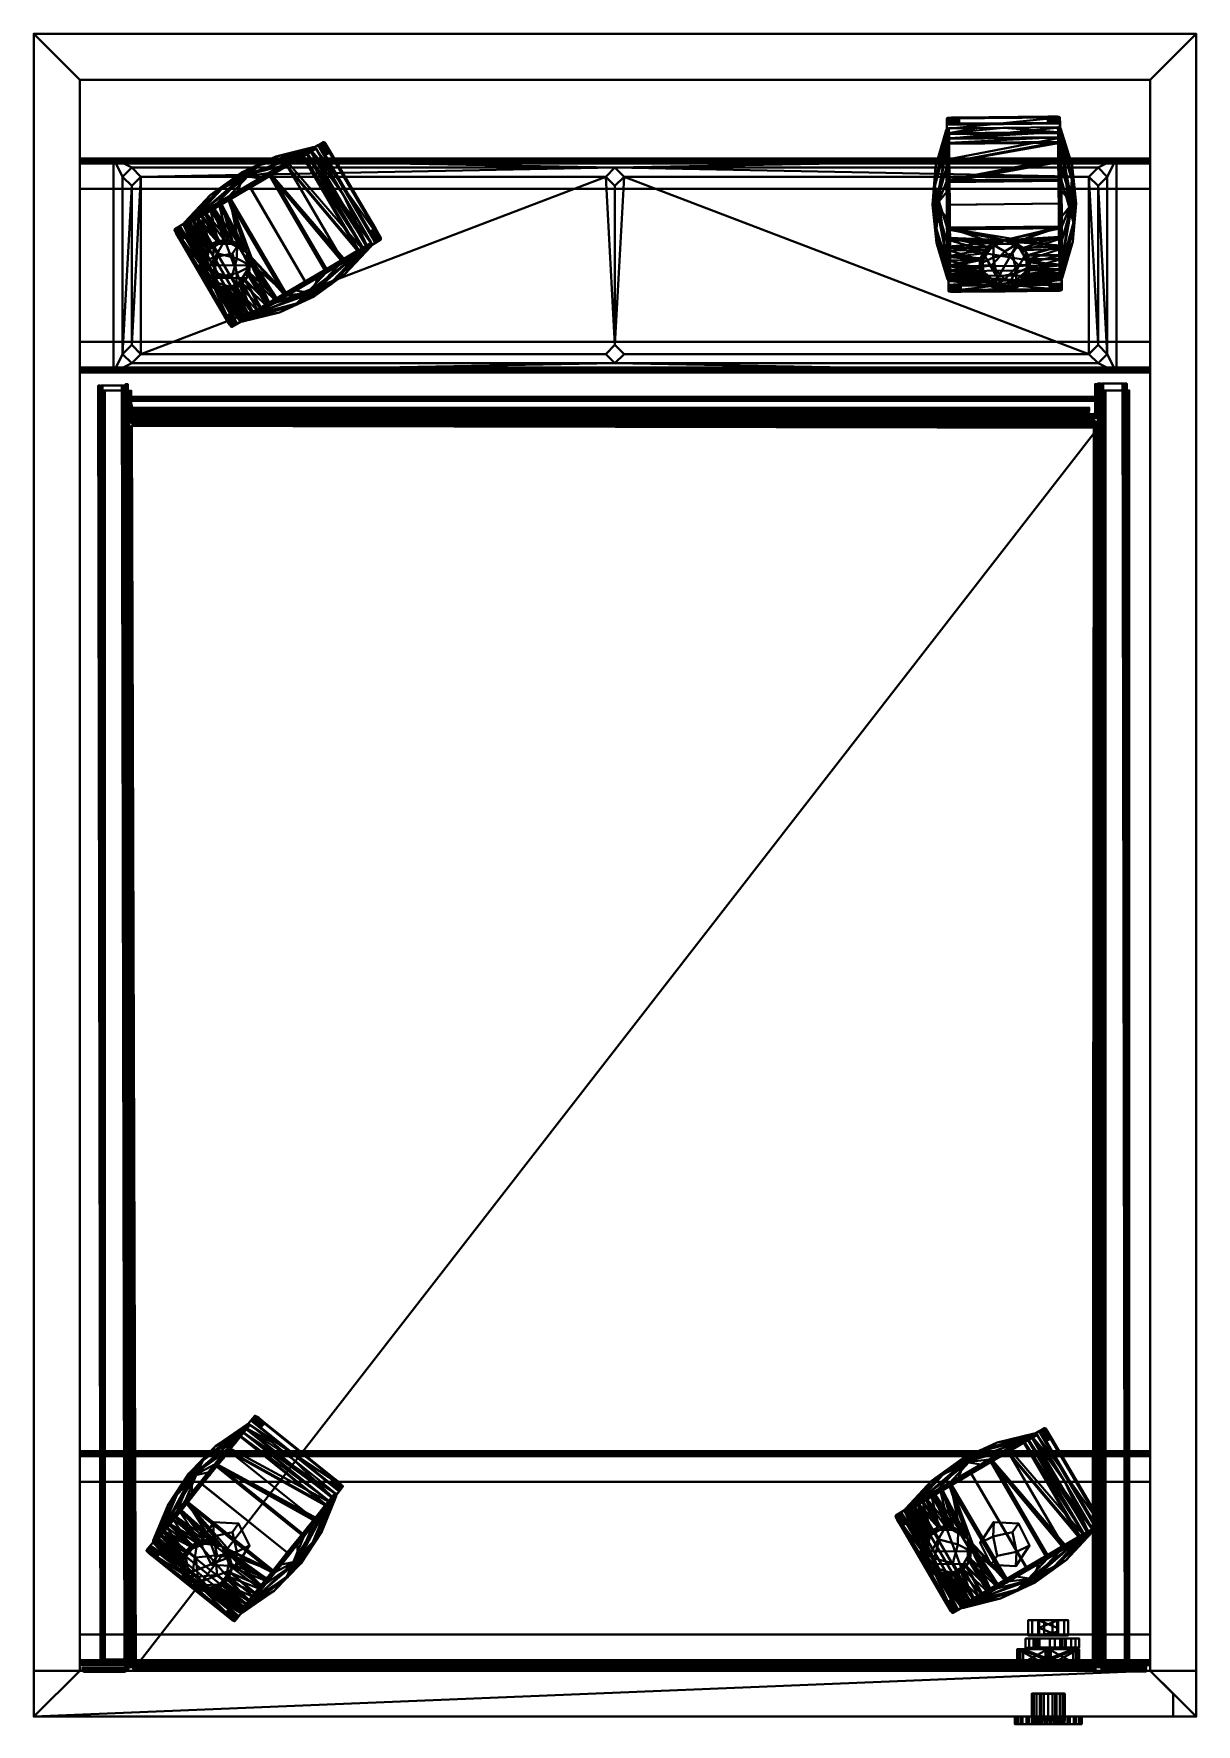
# Model space of a CAD drawing. Header units: millimetres. Extents: x -190 to 190, y -278 to 275.
import ezdxf

# ---------------------------------------------------------------- set-up
doc = ezdxf.new("R2010")
doc.units = ezdxf.units.MM
doc.layers.add('A-GENM', color=7, linetype='Continuous', lineweight=40)

msp = doc.modelspace()

# ---------------------------------------------------------------- meshes
at = {"layer": 'A-GENM', "color": 250, "true_color": 0x1d1d1d}
mesh = msp.add_polyface(dxfattribs=at)
corners = [(-190.03, 274.9, 584.72), (-190.03, -260.43, 584.72), (-175.03, -260.43, 584.72), (-175.03, 259.9, 584.72), (174.97, 259.9, 584.72), (174.97, -260.43, 584.72), (189.97, -260.43, 584.72), (189.97, 274.9, 584.72)]
mesh.append_faces([[corners[k] for k in face] for face in [(3, 0, 1, 2)]], dxfattribs={"vtx0": -1, "color": 250})
mesh.append_faces([[corners[k] for k in face] for face in [(0, 3, 4, 7)]], dxfattribs={"vtx0": -1, "vtx2": -1, "color": 250})
mesh.append_faces([[corners[k] for k in face] for face in [(6, 7, 4, 5)]], dxfattribs={"vtx1": -1, "color": 250})
mesh = msp.add_polyface(dxfattribs=at)
corners = [(-190.03, 274.9, 79.82), (189.97, 274.9, 79.82), (189.97, -260.43, 79.82), (174.97, -260.43, 79.82), (174.97, 259.9, 79.82), (-175.03, 259.9, 79.82), (-175.03, -260.43, 79.82), (-190.03, -260.43, 79.82)]
mesh.append_faces([[corners[k] for k in face] for face in [(4, 5, 0, 1)]], dxfattribs={"vtx1": -1, "vtx3": -1, "color": 250})
mesh.append_faces([[corners[k] for k in face] for face in [(2, 3, 4, 1)]], dxfattribs={"vtx2": -1, "color": 250})
mesh.append_faces([[corners[k] for k in face] for face in [(5, 6, 7, 0)]], dxfattribs={"vtx3": -1, "color": 250})
mesh = msp.add_polyface(dxfattribs=at)
corners = [(-190.03, -260.43, 584.72), (-190.03, 274.9, 584.72), (-190.03, 274.9, 79.82), (-190.03, -260.43, 79.82)]
mesh.append_faces([[corners[k] for k in face] for face in [(0, 1, 2, 3)]], dxfattribs={"color": 250})
mesh = msp.add_polyface(dxfattribs=at)
corners = [(-190.03, 274.9, 584.72), (189.97, 274.9, 584.72), (189.97, 274.9, 79.82), (-190.03, 274.9, 79.82)]
mesh.append_faces([[corners[k] for k in face] for face in [(3, 0, 1, 2)]], dxfattribs={"color": 250})
mesh = msp.add_polyface(dxfattribs=at)
corners = [(-190.03, 274.9, 79.82), (-190.03, -275.43, 79.82), (189.97, -275.43, 79.82), (189.97, 274.9, 79.82), (174.97, 259.9, 79.82), (174.97, -260.43, 79.82), (-175.03, -260.43, 79.82), (-175.03, 259.9, 79.82)]
mesh.append_faces([[corners[k] for k in face] for face in [(0, 7, 4, 3), (3, 4, 5, 2)]], dxfattribs={"vtx0": -1, "vtx2": -1, "color": 250})
mesh.append_faces([[corners[k] for k in face] for face in [(6, 7, 0, 1), (5, 6, 1, 2)]], dxfattribs={"vtx1": -1, "vtx3": -1, "color": 250})
mesh = msp.add_polyface(dxfattribs=at)
corners = [(-190.03, 274.9, 5.75), (189.97, 274.9, 5.75), (189.97, -275.43, 5.75), (-190.03, -275.43, 5.75), (174.97, 259.9, 5.75), (-175.03, 259.9, 5.75), (-175.03, -260.43, 5.75), (174.97, -260.43, 5.75)]
mesh.append_faces([[corners[k] for k in face] for face in [(3, 6, 7, 2), (2, 7, 4, 1)]], dxfattribs={"vtx0": -1, "vtx2": -1, "color": 250})
mesh.append_faces([[corners[k] for k in face] for face in [(5, 6, 3, 0), (4, 5, 0, 1)]], dxfattribs={"vtx1": -1, "vtx3": -1, "color": 250})
mesh = msp.add_polyface(dxfattribs=at)
corners = [(-190.03, -275.43, 79.82), (-190.03, 274.9, 79.82), (-190.03, 274.9, 5.75), (-190.03, -275.43, 5.75)]
mesh.append_faces([[corners[k] for k in face] for face in [(3, 0, 1, 2)]], dxfattribs={"color": 250})
mesh = msp.add_polyface(dxfattribs=at)
corners = [(-190.03, 274.9, 79.82), (189.97, 274.9, 79.82), (189.97, 274.9, 5.75), (-190.03, 274.9, 5.75)]
mesh.append_faces([[corners[k] for k in face] for face in [(0, 1, 2, 3)]], dxfattribs={"color": 250})
at = {"layer": 'A-GENM', "color": 252, "true_color": 0x938680}
mesh = msp.add_polyface(dxfattribs=at)
corners = [(189.97, 274.9, 599.72), (-190.03, 274.9, 599.72), (-190.03, -275.43, 599.72), (189.97, -275.43, 599.72)]
mesh.append_faces([[corners[k] for k in face] for face in [(3, 0, 1, 2)]], dxfattribs={"color": 252})
mesh = msp.add_polyface(dxfattribs=at)
corners = [(189.97, 274.9, 584.72), (189.97, -275.43, 584.72), (-190.03, -275.43, 584.72), (-190.03, 274.9, 584.72)]
mesh.append_faces([[corners[k] for k in face] for face in [(2, 3, 0, 1)]], dxfattribs={"color": 252})
mesh = msp.add_polyface(dxfattribs=at)
corners = [(-190.03, 274.9, 599.72), (189.97, 274.9, 599.72), (189.97, 274.9, 584.72), (-190.03, 274.9, 584.72)]
mesh.append_faces([[corners[k] for k in face] for face in [(3, 0, 1, 2)]], dxfattribs={"color": 252})
mesh = msp.add_polyface(dxfattribs=at)
corners = [(-190.03, -275.43, 599.72), (-190.03, 274.9, 599.72), (-190.03, 274.9, 584.72), (-190.03, -275.43, 584.72)]
mesh.append_faces([[corners[k] for k in face] for face in [(0, 1, 2, 3)]], dxfattribs={"color": 252})
at = {"layer": 'A-GENM', "color": 250, "true_color": 0x1d1d1d}
mesh = msp.add_polyface(dxfattribs=at)
corners = [(189.97, 274.9, 584.72), (189.97, -260.43, 584.72), (189.97, -260.43, 79.82), (189.97, 274.9, 79.82)]
mesh.append_faces([[corners[k] for k in face] for face in [(0, 1, 2, 3)]], dxfattribs={"color": 250})
mesh = msp.add_polyface(dxfattribs=at)
corners = [(189.97, 274.9, 79.82), (189.97, -275.43, 79.82), (189.97, -275.43, 5.75), (189.97, 274.9, 5.75)]
mesh.append_faces([[corners[k] for k in face] for face in [(3, 0, 1, 2)]], dxfattribs={"color": 250})
at = {"layer": 'A-GENM', "color": 252, "true_color": 0x938680}
mesh = msp.add_polyface(dxfattribs=at)
corners = [(189.97, 274.9, 599.72), (189.97, -275.43, 599.72), (189.97, -275.43, 584.72), (189.97, 274.9, 584.72)]
mesh.append_faces([[corners[k] for k in face] for face in [(0, 1, 2, 3)]], dxfattribs={"color": 252})
at = {"layer": 'A-GENM', "color": 250, "true_color": 0x1d1d1d}
mesh = msp.add_polyface(dxfattribs=at)
corners = [(-175.03, 259.9, 584.72), (-175.03, -260.43, 584.72), (-175.03, -260.43, 79.82), (-175.03, 259.9, 79.82)]
mesh.append_faces([[corners[k] for k in face] for face in [(0, 1, 2, 3)]], dxfattribs={"color": 250})
mesh = msp.add_polyface(dxfattribs=at)
corners = [(174.97, 259.9, 584.72), (-175.03, 259.9, 584.72), (-175.03, 259.9, 79.82), (174.97, 259.9, 79.82)]
mesh.append_faces([[corners[k] for k in face] for face in [(0, 1, 2, 3)]], dxfattribs={"color": 250})
mesh = msp.add_polyface(dxfattribs=at)
corners = [(-175.03, 259.9, 79.82), (-175.03, -260.43, 79.82), (-175.03, -260.43, 5.75), (-175.03, 259.9, 5.75)]
mesh.append_faces([[corners[k] for k in face] for face in [(3, 0, 1, 2)]], dxfattribs={"color": 250})
mesh = msp.add_polyface(dxfattribs=at)
corners = [(174.97, 259.9, 79.82), (-175.03, 259.9, 79.82), (-175.03, 259.9, 5.75), (174.97, 259.9, 5.75)]
mesh.append_faces([[corners[k] for k in face] for face in [(0, 1, 2, 3)]], dxfattribs={"color": 250})
mesh = msp.add_polyface(dxfattribs=at)
corners = [(174.97, -260.43, 584.72), (174.97, 259.9, 584.72), (174.97, 259.9, 79.82), (174.97, -260.43, 79.82)]
mesh.append_faces([[corners[k] for k in face] for face in [(3, 0, 1, 2)]], dxfattribs={"color": 250})
mesh = msp.add_polyface(dxfattribs=at)
corners = [(174.97, -260.43, 79.82), (174.97, 259.9, 79.82), (174.97, 259.9, 5.75), (174.97, -260.43, 5.75)]
mesh.append_faces([[corners[k] for k in face] for face in [(3, 0, 1, 2)]], dxfattribs={"color": 250})
at = {"layer": 'A-GENM', "color": 250, "true_color": 0x181818}
mesh = msp.add_polyface(dxfattribs=at)
corners = [(108.75, 194.61, 24.82), (108.74, 196.08, 33.17), (108.7, 200.32, 40.5), (108.63, 206.81, 45.94), (108.55, 214.76, 48.83), (108.47, 223.21, 48.83), (108.39, 231.15, 45.94), (108.32, 237.64, 40.5), (108.28, 241.88, 33.17), (108.26, 243.35, 24.82), (104.84, 231.36, 24.82), (103.76, 218.93, 24.82), (105.09, 206.53, 24.82), (105.04, 218.95, 37.65), (104.32, 225.14, 31.27), (104.55, 211.98, 31.49)]
mesh.append_faces([[corners[k] for k in face] for face in [(1, 12, 0)]], dxfattribs={"vtx0": -1, "color": 250})
mesh.append_faces([[corners[k] for k in face] for face in [(11, 14, 10), (6, 13, 5), (2, 15, 1)]], dxfattribs={"vtx0": -1, "vtx1": -1, "color": 250})
mesh.append_faces([[corners[k] for k in face] for face in [(15, 14, 11), (8, 10, 14), (12, 1, 15), (14, 15, 13), (7, 14, 13), (2, 13, 15)]], dxfattribs={"vtx0": -1, "vtx1": -1, "vtx2": -1, "color": 250})
mesh.append_faces([[corners[k] for k in face] for face in [(13, 6, 7), (14, 7, 8), (13, 4, 5), (13, 3, 4), (13, 2, 3)]], dxfattribs={"vtx0": -1, "vtx2": -1, "color": 250})
mesh.append_faces([[corners[k] for k in face] for face in [(9, 10, 8)]], dxfattribs={"vtx1": -1, "color": 250})
mesh.append_faces([[corners[k] for k in face] for face in [(11, 12, 15)]], dxfattribs={"vtx1": -1, "vtx2": -1, "color": 250})
mesh = msp.add_polyface(dxfattribs=at)
corners = [(108.75, 194.61, 24.82), (105.09, 206.53, 24.82), (103.76, 218.93, 24.82), (104.84, 231.36, 24.82), (108.26, 243.35, 24.82), (108.31, 238.7, 10.49), (108.43, 226.51, 1.64), (108.58, 211.45, 1.64), (108.71, 199.26, 10.49), (104.62, 225.12, 15.87), (108.72, 197.49, 15.95), (105.17, 211.06, 14.43), (105.86, 220.32, 8.44), (108.29, 241.03, 17.66)]
mesh.append_faces([[corners[k] for k in face] for face in [(13, 3, 4)]], dxfattribs={"vtx0": -1, "color": 250})
mesh.append_faces([[corners[k] for k in face] for face in [(10, 11, 8), (7, 12, 6)]], dxfattribs={"vtx0": -1, "vtx1": -1, "color": 250})
mesh.append_faces([[corners[k] for k in face] for face in [(1, 11, 10), (3, 13, 9), (5, 12, 9), (2, 9, 11), (11, 9, 12), (8, 11, 12)]], dxfattribs={"vtx0": -1, "vtx1": -1, "vtx2": -1, "color": 250})
mesh.append_faces([[corners[k] for k in face] for face in [(12, 7, 8)]], dxfattribs={"vtx0": -1, "vtx2": -1, "color": 250})
mesh.append_faces([[corners[k] for k in face] for face in [(13, 5, 9), (2, 3, 9), (1, 2, 11), (5, 6, 12)]], dxfattribs={"vtx1": -1, "vtx2": -1, "color": 250})
mesh.append_faces([[corners[k] for k in face] for face in [(10, 0, 1)]], dxfattribs={"vtx2": -1, "color": 250})
mesh = msp.add_polyface(dxfattribs=at)
corners = [(108.26, 243.35, 24.82), (108.28, 241.88, 33.17), (108.32, 237.64, 40.5), (108.39, 231.15, 45.94), (108.47, 223.21, 48.83), (108.55, 214.76, 48.83), (108.63, 206.81, 45.94), (108.7, 200.32, 40.5), (108.74, 196.08, 33.17), (108.75, 194.61, 24.82), (108.91, 194.35, 24.82), (109.13, 194.16, 24.82), (109.39, 194.03, 24.82), (109.69, 193.99, 24.82), (109.64, 198.77, 39.51), (109.51, 211.26, 48.6), (109.36, 226.71, 48.6), (109.23, 239.21, 39.51), (109.18, 243.99, 24.82), (108.89, 243.94, 24.82), (108.63, 243.81, 24.82), (108.41, 243.61, 24.82), (109.21, 241.6, 32.17), (109.66, 196.38, 32.17), (108.27, 242.66, 28.74), (108.75, 195.3, 28.74), (109.2, 242.77, 28.56), (109.67, 195.21, 28.56), (108.57, 243.49, 28.5), (109.06, 194.48, 28.5), (109.43, 218.99, 48.6), (108.46, 242.74, 31.48), (109.22, 240.41, 35.84), (108.3, 239.76, 36.83), (108.63, 241.33, 35.6), (108.64, 239.05, 39.39), (109.29, 232.96, 44.05), (108.7, 235.7, 43.17), (108.8, 243.09, 31.14), (108.86, 242.22, 33.88), (108.94, 195.22, 31.48), (109.65, 197.57, 35.84), (108.72, 198.2, 36.83), (109.08, 196.64, 35.6), (109.04, 198.91, 39.39), (109.58, 205.01, 44.05), (109.03, 202.27, 43.17), (109.29, 194.88, 31.14), (109.33, 195.75, 33.88), (108.76, 232.13, 45.9), (108.43, 227.18, 47.38), (108.8, 225.29, 48.82), (108.83, 220.6, 49.58), (109.47, 215.13, 48.6), (108.94, 213.15, 48.96), (109.02, 208.52, 47.36), (109.02, 217.02, 49.64), (108.59, 210.78, 47.38), (108.51, 218.98, 48.83), (109.33, 229.84, 46.33), (108.92, 228.55, 47.82), (109.4, 222.85, 48.6), (108.35, 234.4, 43.22), (108.66, 203.56, 43.22), (108.88, 204.99, 45.2), (109.54, 208.14, 46.33), (109.22, 205.92, 46.06), (109.24, 203.76, 44.56), (109.61, 201.89, 41.78), (109.32, 202.05, 43.15), (109.32, 200.01, 41.02), (109.01, 200.51, 41.35), (108.86, 243.79, 27.47), (109.36, 194.19, 27.47), (108.27, 242.27, 30.95), (108.29, 240.82, 35), (108.31, 238.7, 38.66), (108.9, 240.29, 37.8), (109.26, 236.09, 41.78), (108.53, 237.41, 41.27), (108.88, 237.62, 41.38), (108.34, 236.02, 41.86), (108.74, 195.69, 30.95), (108.73, 197.14, 35), (108.71, 199.26, 38.66), (109.32, 197.67, 37.78), (108.92, 234.05, 44.68), (108.63, 233.93, 44.55), (108.37, 232.78, 44.58), (108.52, 232.08, 45.67), (108.58, 229.36, 47.19), (108.99, 235.77, 43.3), (108.45, 225.19, 48.1), (109.14, 210.85, 48.38), (108.81, 210.67, 48.09), (108.61, 208.79, 46.66), (108.78, 207.73, 46.74), (108.57, 212.77, 48.1), (108.71, 213.72, 48.87), (108.7, 216.62, 49.35), (109.1, 219.31, 49.76), (109.09, 221.82, 49.61), (109.09, 224.29, 49.21), (108.82, 222.96, 49.32), (109.03, 226.49, 48.61), (108.49, 221.09, 48.83), (108.68, 201.94, 41.86), (108.65, 205.18, 44.58), (108.49, 240.25, 37.35), (108.91, 241.35, 35.89), (108.92, 239.03, 39.68), (108.92, 197.72, 37.35), (109.35, 196.62, 35.88), (108.41, 229.17, 46.66), (108.69, 227.4, 48.1), (108.53, 216.87, 48.83)]
mesh.append_faces([[corners[k] for k in face] for face in [(11, 29, 10), (19, 72, 18), (21, 28, 20), (26, 38, 22), (8, 43, 83), (41, 48, 23), (65, 66, 45), (15, 93, 65), (45, 69, 68), (20, 72, 19), (17, 80, 78), (14, 85, 41), (92, 114, 50), (97, 98, 5)]], dxfattribs={"vtx0": -1, "vtx1": -1, "color": 250})
mesh.append_faces([[corners[k] for k in face] for face in [(100, 101, 52), (17, 77, 110), (38, 26, 72), (35, 80, 110), (60, 49, 90), (49, 86, 87), (35, 79, 80), (72, 20, 28), (79, 35, 76), (39, 22, 38), (87, 88, 89), (34, 31, 1), (52, 58, 99), (94, 55, 93), (31, 28, 24), (48, 40, 47), (40, 25, 29), (46, 69, 67), (71, 70, 69), (37, 79, 81), (86, 37, 87), (38, 28, 31), (39, 31, 34), (31, 39, 38), (34, 77, 109), (29, 47, 40), (43, 112, 85), (14, 70, 85), (111, 83, 43), (44, 111, 85), (71, 44, 70), (55, 66, 65), (54, 93, 15), (63, 46, 64), (47, 29, 73), (48, 47, 23), (40, 48, 43), (60, 90, 114), (51, 102, 104), (114, 92, 51), (59, 49, 60), (54, 99, 98), (100, 56, 30), (95, 96, 94), (6, 64, 96), (55, 96, 66), (54, 53, 56), (98, 94, 54), (98, 99, 5), (90, 49, 89), (30, 101, 100), (51, 103, 102), (66, 67, 45), (66, 96, 64), (67, 64, 46), (64, 67, 66), (68, 69, 70), (46, 71, 69), (45, 67, 69), (85, 70, 44), (44, 71, 7), (38, 72, 28), (47, 73, 27), (11, 73, 29), (108, 76, 35), (109, 77, 32), (108, 77, 34), (86, 91, 37), (37, 91, 80), (37, 80, 79), (43, 8, 40), (111, 43, 85), (112, 43, 48), (49, 36, 86), (37, 62, 87), (89, 3, 90), (87, 89, 49), (36, 91, 86), (80, 91, 78), (94, 98, 97), (65, 93, 55), (54, 94, 93), (94, 96, 55), (99, 54, 56), (52, 99, 56), (52, 56, 100), (102, 101, 61), (103, 52, 101), (104, 60, 114), (102, 103, 101), (4, 103, 51), (102, 16, 104), (16, 60, 104), (103, 105, 52), (106, 71, 46), (77, 108, 35), (75, 108, 34), (32, 39, 109), (34, 109, 39), (35, 110, 77), (80, 17, 110), (84, 111, 44), (48, 41, 112), (41, 85, 112), (50, 114, 90), (104, 114, 51)]], dxfattribs={"vtx0": -1, "vtx1": -1, "vtx2": -1, "color": 250})
mesh.append_faces([[corners[k] for k in face] for face in [(72, 26, 18), (77, 17, 32), (47, 27, 23), (29, 25, 9), (39, 32, 22), (73, 12, 13), (34, 1, 75), (73, 11, 12), (79, 76, 2), (44, 7, 84), (51, 92, 4), (54, 15, 53), (56, 53, 30), (60, 16, 59), (71, 106, 7), (46, 63, 106), (79, 2, 81), (91, 36, 78), (87, 62, 88), (89, 88, 3), (103, 4, 105), (96, 95, 6), (101, 30, 61)]], dxfattribs={"vtx0": -1, "vtx2": -1, "color": 250})
mesh.append_faces([[corners[k] for k in face] for face in [(31, 24, 74, 1), (111, 84, 42, 83), (40, 8, 82, 25), (108, 75, 33, 76), (90, 3, 113, 50), (64, 6, 107, 63), (99, 58, 115, 5)]], dxfattribs={"vtx0": -1, "vtx3": -1, "color": 250})
mesh.append_faces([[corners[k] for k in face] for face in [(0, 24, 28), (9, 10, 29), (13, 27, 73), (21, 0, 28), (105, 58, 52), (59, 36, 49), (14, 68, 70), (81, 62, 37), (57, 95, 94, 97), (61, 16, 102)]], dxfattribs={"vtx1": -1, "vtx2": -1, "color": 250})
mesh = msp.add_polyface(dxfattribs=at)
corners = [(109.69, 193.99, 24.82), (109.39, 194.03, 24.82), (109.13, 194.16, 24.82), (108.91, 194.35, 24.82), (108.75, 194.61, 24.82), (108.71, 199.26, 10.49), (108.58, 211.45, 1.64), (108.43, 226.51, 1.64), (108.31, 238.7, 10.49), (108.26, 243.35, 24.82), (108.41, 243.61, 24.82), (108.63, 243.81, 24.82), (108.89, 243.94, 24.82), (109.18, 243.99, 24.82), (109.23, 239.21, 10.12), (109.36, 226.71, 1.04), (109.51, 211.26, 1.04), (109.64, 198.77, 10.12), (108.73, 197.04, 17.34), (109.66, 196.38, 17.47), (109.21, 241.56, 17.34), (108.29, 241.03, 17.66), (108.74, 195.82, 21.08), (108.59, 243.27, 19.83), (109.67, 195.21, 21.08), (109.2, 242.77, 21.08), (109.06, 194.48, 21.14), (108.79, 243.75, 22.06), (108.27, 242.19, 21.24), (108.27, 242.75, 22.95), (109.43, 218.99, 1.04), (108.51, 218.98, 1.64), (108.65, 205.35, 6.06), (109.58, 205.01, 5.58), (109.29, 232.96, 5.58), (108.37, 232.61, 6.06), (108.66, 242.01, 15.51), (108.3, 239.86, 14.07), (108.65, 239.9, 11.47), (108.7, 236.41, 7.14), (109.22, 240.39, 13.73), (108.49, 243.57, 22.3), (108.93, 195.16, 18.42), (109.13, 196.87, 13.48), (109.29, 194.88, 18.49), (109.65, 197.57, 13.8), (109.33, 195.78, 15.68), (109, 195.93, 15.83), (108.72, 198.15, 13.91), (108.91, 198.16, 11.59), (109.07, 201.4, 7.28), (109.25, 198.28, 10.95), (109.61, 201.89, 7.85), (109.33, 199.94, 8.7), (109, 199.64, 9.35), (108.68, 202.31, 8.28), (108.84, 203.13, 5.93), (109.01, 207.17, 2.97), (109.18, 203.58, 5.24), (108.84, 205.33, 4.25), (108.61, 208.4, 3.85), (108.89, 196.81, 14.08), (108.84, 200.92, 8.08), (109.54, 208.14, 3.31), (108.8, 209.65, 1.97), (108.93, 214.48, 0.4), (109.16, 209.72, 1.68), (108.94, 211.81, 1.05), (108.55, 215.21, 1.64), (108.71, 217.07, 0.22), (108.85, 221.91, 0.16), (109.47, 215.13, 1.04), (109.49, 213.2, 1.04), (109.22, 212.2, 0.8), (109.08, 217.33, -0.05), (108.56, 213.33, 1.64), (108.7, 214.23, 0.66), (108.69, 219.77, 0.15), (108.47, 222.75, 1.64), (108.96, 219.64, -0.06), (109.28, 205.62, 3.74), (108.65, 224.67, 0.8), (108.76, 229.25, 2.22), (109.4, 222.85, 1.04), (109.01, 224.64, 0.54), (108.8, 226.75, 1.23), (108.4, 229.56, 3.85), (108.57, 231.73, 3.69), (109.33, 229.84, 3.31), (108.58, 234.28, 5.42), (108.34, 235.65, 8.28), (108.89, 232.85, 4.12), (109.05, 228.07, 1.58), (108.56, 227.95, 1.89), (109.26, 236.09, 7.85), (109.01, 230.13, 2.5), (108.97, 235, 5.69), (108.89, 243.41, 19.71), (108.75, 242.82, 17.63), (108.46, 242.58, 17.61), (108.41, 241.75, 15.48), (108.57, 241.04, 13.56), (108.87, 240.86, 12.84), (108.93, 239.7, 10.9), (108.96, 237.99, 8.64), (108.61, 238.26, 9.25), (108.78, 207.21, 3.18), (109.36, 194.19, 22.16)]
mesh.append_faces([[corners[k] for k in face] for face in [(1, 107, 0), (25, 27, 13), (29, 41, 28), (12, 27, 11), (13, 27, 12), (37, 38, 8), (34, 96, 94), (48, 61, 18), (24, 44, 19), (55, 62, 5), (45, 51, 17), (52, 58, 33), (6, 64, 60), (63, 66, 16), (71, 74, 30), (7, 81, 78), (8, 105, 90), (88, 91, 34), (28, 99, 21), (2, 107, 1)]], dxfattribs={"vtx0": -1, "vtx1": -1, "color": 250})
mesh.append_faces([[corners[k] for k in face] for face in [(24, 107, 44), (49, 43, 61), (107, 2, 26), (53, 17, 51), (56, 50, 62), (58, 80, 33), (46, 19, 44), (65, 71, 73), (42, 26, 22), (105, 38, 103), (65, 76, 69), (97, 27, 25), (27, 23, 41), (84, 70, 81), (98, 36, 99), (23, 27, 97), (38, 101, 102), (99, 28, 23), (23, 97, 98), (74, 71, 65), (11, 27, 41), (57, 106, 64), (104, 105, 103), (84, 92, 15), (102, 103, 38), (37, 100, 101), (21, 99, 100), (95, 87, 91), (89, 90, 39), (28, 41, 23), (29, 10, 41), (46, 47, 43), (44, 26, 42), (51, 45, 43), (47, 46, 44), (47, 44, 42), (45, 46, 43), (42, 18, 47), (47, 61, 43), (54, 62, 50), (51, 43, 49), (58, 52, 50), (53, 54, 50), (54, 51, 49), (52, 53, 50), (51, 54, 53), (5, 54, 49), (59, 56, 32), (58, 50, 56), (106, 57, 59), (58, 56, 59), (66, 63, 57), (18, 61, 47), (49, 61, 48), (5, 62, 54), (56, 62, 55), (80, 59, 57), (66, 57, 64), (67, 64, 6), (67, 66, 64), (66, 73, 16), (77, 69, 31), (65, 69, 74), (77, 78, 70), (70, 78, 81), (79, 74, 69), (66, 67, 73), (65, 73, 67), (69, 77, 79), (76, 67, 6), (69, 76, 68), (67, 76, 65), (77, 70, 79), (83, 79, 70), (30, 74, 79), (59, 80, 58), (63, 80, 57), (81, 7, 93), (84, 83, 70), (81, 93, 85), (93, 87, 82), (92, 84, 85), (85, 84, 81), (85, 93, 82), (85, 82, 92), (89, 87, 35), (92, 95, 88), (87, 89, 91), (96, 34, 91), (14, 104, 103), (95, 92, 82), (87, 93, 86), (96, 89, 39), (87, 95, 82), (91, 88, 95), (89, 96, 91), (96, 39, 104), (98, 20, 36), (20, 98, 97), (36, 100, 99), (23, 98, 99), (101, 100, 36), (102, 36, 40), (37, 101, 38), (36, 102, 101), (40, 103, 102), (96, 104, 94), (104, 39, 105), (90, 105, 39), (8, 38, 105), (32, 106, 59), (64, 106, 60), (44, 107, 26)]], dxfattribs={"vtx0": -1, "vtx1": -1, "vtx2": -1, "color": 250})
mesh.append_faces([[corners[k] for k in face] for face in [(26, 2, 3), (79, 83, 30), (107, 24, 0), (36, 20, 40), (49, 48, 5), (56, 55, 32), (80, 63, 33), (69, 68, 31), (77, 31, 78), (87, 86, 35), (89, 35, 90), (103, 40, 14)]], dxfattribs={"vtx0": -1, "vtx2": -1, "color": 250})
mesh.append_faces([[corners[k] for k in face] for face in [(73, 71, 72, 16)]], dxfattribs={"vtx0": -1, "vtx3": -1, "color": 250})
mesh.append_faces([[corners[k] for k in face] for face in [(9, 10, 29)]], dxfattribs={"vtx1": -1, "color": 250})
mesh.append_faces([[corners[k] for k in face] for face in [(10, 11, 41), (4, 22, 26), (3, 4, 26), (22, 18, 42), (45, 19, 46), (52, 17, 53), (32, 60, 106), (75, 68, 76, 6), (15, 83, 84), (88, 15, 92), (7, 86, 93), (25, 20, 97), (37, 21, 100), (14, 94, 104)]], dxfattribs={"vtx1": -1, "vtx2": -1, "color": 250})
mesh = msp.add_polyface(dxfattribs=at)
corners = [(141.48, 247.81, 24.82), (112.48, 247.52, 24.82), (111.58, 247.51, 24.92), (110.74, 247.5, 25.22), (109.98, 247.48, 25.7), (109.35, 247.45, 26.33), (108.87, 247.39, 27.09), (108.58, 247.31, 27.93), (108.48, 247.2, 28.82), (108.55, 240.54, 43.46), (108.68, 227.02, 52.16), (108.85, 210.94, 52.16), (108.98, 197.42, 43.46), (109.05, 190.77, 28.82), (109.15, 190.66, 27.93), (109.44, 190.58, 27.09), (109.92, 190.53, 26.33), (110.55, 190.51, 25.69), (111.31, 190.51, 25.22), (112.16, 190.52, 24.92), (113.05, 190.52, 24.82), (142.05, 190.82, 24.82), (142.94, 190.83, 24.92), (143.79, 190.84, 25.22), (144.55, 190.86, 25.7), (145.18, 190.89, 26.33), (145.66, 190.94, 27.09), (145.95, 191.03, 27.93), (146.05, 191.14, 28.82), (145.98, 197.8, 43.46), (145.84, 211.32, 52.16), (145.68, 227.4, 52.16), (145.55, 240.92, 43.46), (145.48, 247.57, 28.82), (145.38, 247.68, 27.93), (145.08, 247.76, 27.09), (144.61, 247.81, 26.33), (143.97, 247.83, 25.69), (143.21, 247.83, 25.22), (142.37, 247.82, 24.92), (127.38, 207.42, 50.78), (131.18, 206.54, 50.35), (134.03, 204.17, 49.01), (135.46, 201.19, 46.87), (135.67, 198.32, 44.16), (135.03, 195.87, 41.13), (133.83, 193.92, 37.91), (132.24, 192.44, 34.59), (130.34, 191.44, 31.27), (127.55, 190.92, 28.59), (124.75, 191.38, 31.26), (122.83, 192.35, 34.58), (121.22, 193.79, 37.9), (119.97, 195.72, 41.12), (119.28, 198.15, 44.16), (119.43, 201.03, 46.87), (120.81, 204.04, 49.01), (123.6, 206.46, 50.35), (108.91, 204.18, 47.81), (109.02, 194.09, 36.14), (127.55, 190.67, 24.82), (146.01, 194.47, 36.14), (145.91, 204.56, 47.81), (108.95, 200.8, 45.63), (108.88, 207.56, 49.99), (109, 195.76, 39.8), (145.95, 201.18, 45.63), (146, 196.13, 39.8), (145.88, 207.94, 49.99), (145.76, 219.36, 52.16), (108.76, 218.98, 52.16), (108.62, 233.78, 47.81), (145.61, 234.16, 47.81), (108.51, 243.87, 36.14), (145.51, 244.24, 36.14)]
mesh.append_faces([[corners[k] for k in face] for face in [(20, 18, 19)]], dxfattribs={"vtx0": -1, "color": 250})
mesh.append_faces([[corners[k] for k in face] for face in [(45, 29, 44), (43, 62, 42), (40, 64, 57), (44, 66, 43), (18, 20, 17), (17, 20, 16), (15, 49, 14), (52, 59, 51), (47, 61, 46), (54, 12, 53), (46, 67, 45), (41, 68, 40), (35, 6, 34), (37, 0, 36), (12, 54, 63), (72, 10, 31), (7, 34, 6), (74, 9, 32), (42, 68, 41)]], dxfattribs={"vtx0": -1, "vtx1": -1, "color": 250})
mesh.append_faces([[corners[k] for k in face] for face in [(49, 21, 25), (49, 16, 20), (6, 35, 0), (40, 30, 11)]], dxfattribs={"vtx0": -1, "vtx1": -1, "vtx2": -1, "color": 250})
mesh.append_faces([[corners[k] for k in face] for face in [(21, 24, 25), (49, 26, 27), (28, 48, 49), (64, 56, 57), (65, 52, 53), (52, 65, 59), (55, 58, 63), (53, 12, 65), (49, 13, 14), (42, 62, 68), (40, 68, 30), (32, 9, 71), (0, 35, 36), (40, 11, 64), (58, 55, 56), (33, 8, 73), (33, 7, 8)]], dxfattribs={"vtx0": -1, "vtx2": -1, "color": 250})
mesh.append_faces([[corners[k] for k in face] for face in [(49, 20, 60, 21)]], dxfattribs={"vtx0": -1, "vtx3": -1, "color": 250})
mesh.append_faces([[corners[k] for k in face] for face in [(39, 0, 38)]], dxfattribs={"vtx1": -1, "color": 250})
mesh.append_faces([[corners[k] for k in face] for face in [(25, 26, 49), (23, 24, 21), (67, 29, 45), (29, 66, 44), (47, 48, 28), (61, 67, 46), (28, 61, 47), (27, 28, 49), (15, 16, 49), (49, 50, 13), (50, 51, 13), (59, 13, 51), (54, 55, 63), (66, 62, 43), (37, 38, 0), (33, 34, 7), (64, 58, 56), (3, 4, 1), (4, 5, 1), (5, 6, 1), (0, 1, 6)]], dxfattribs={"vtx1": -1, "vtx2": -1, "color": 250})
mesh.append_faces([[corners[k] for k in face] for face in [(70, 11, 30, 69), (73, 9, 74, 33), (72, 32, 71, 10), (10, 70, 69, 31)]], dxfattribs={"vtx1": -1, "vtx3": -1, "color": 250})
mesh.append_faces([[corners[k] for k in face] for face in [(21, 22, 23), (1, 2, 3)]], dxfattribs={"vtx2": -1, "color": 250})
mesh = msp.add_polyface(dxfattribs=at)
corners = [(112.5, 245.52, 24.82), (111.61, 245.51, 24.92), (110.76, 245.5, 25.22), (110, 245.48, 25.7), (109.37, 245.45, 26.33), (108.89, 245.39, 27.09), (108.6, 245.3, 27.93), (108.5, 245.18, 28.82), (108.48, 247.2, 28.82), (108.58, 247.31, 27.93), (108.87, 247.39, 27.09), (109.35, 247.45, 26.33), (109.98, 247.48, 25.7), (110.74, 247.5, 25.22), (111.58, 247.51, 24.92), (112.48, 247.52, 24.82)]
mesh.append_faces([[corners[k] for k in face] for face in [(0, 14, 15)]], dxfattribs={"vtx0": -1, "color": 250})
mesh.append_faces([[corners[k] for k in face] for face in [(6, 8, 5), (2, 13, 1), (12, 3, 11)]], dxfattribs={"vtx0": -1, "vtx1": -1, "color": 250})
mesh.append_faces([[corners[k] for k in face] for face in [(5, 8, 9), (4, 9, 10), (4, 10, 11), (11, 3, 4), (2, 12, 13), (1, 13, 14)]], dxfattribs={"vtx0": -1, "vtx2": -1, "color": 250})
mesh.append_faces([[corners[k] for k in face] for face in [(4, 5, 9), (2, 3, 12), (0, 1, 14)]], dxfattribs={"vtx1": -1, "vtx2": -1, "color": 250})
mesh.append_faces([[corners[k] for k in face] for face in [(6, 7, 8)]], dxfattribs={"vtx2": -1, "color": 250})
mesh = msp.add_polyface(dxfattribs=at)
corners = [(109.05, 190.77, 28.82), (108.98, 197.42, 43.46), (108.85, 210.94, 52.16), (108.68, 227.02, 52.16), (108.55, 240.54, 43.46), (108.48, 247.2, 28.82), (108.5, 245.18, 28.82), (108.56, 238.92, 42.28), (108.69, 226.4, 50.26), (108.84, 211.56, 50.26), (108.97, 199.05, 42.28), (109.03, 192.79, 28.82)]
mesh.append_faces([[corners[k] for k in face] for face in [(1, 10, 11, 0)]], dxfattribs={"vtx0": -1, "color": 250})
mesh.append_faces([[corners[k] for k in face] for face in [(3, 8, 9, 2), (2, 9, 10, 1)]], dxfattribs={"vtx0": -1, "vtx2": -1, "color": 250})
mesh.append_faces([[corners[k] for k in face] for face in [(3, 4, 7, 8)]], dxfattribs={"vtx1": -1, "vtx3": -1, "color": 250})
mesh.append_faces([[corners[k] for k in face] for face in [(4, 5, 6, 7)]], dxfattribs={"vtx3": -1, "color": 250})
mesh = msp.add_polyface(dxfattribs=at)
corners = [(109.03, 192.79, 28.82), (108.97, 199.05, 42.28), (108.84, 211.56, 50.26), (108.69, 226.4, 50.26), (108.56, 238.92, 42.28), (108.5, 245.18, 28.82), (108.6, 245.3, 27.93), (108.89, 245.39, 27.09), (109.37, 245.45, 26.33), (110, 245.48, 25.7), (110.76, 245.5, 25.22), (111.61, 245.51, 24.92), (112.5, 245.52, 24.82), (141.5, 245.81, 24.82), (142.39, 245.82, 24.92), (143.24, 245.83, 25.22), (144, 245.82, 25.7), (144.63, 245.8, 26.33), (145.1, 245.75, 27.09), (145.4, 245.67, 27.94), (145.5, 245.55, 28.82), (145.56, 239.29, 42.28), (145.69, 226.78, 50.26), (145.84, 211.93, 50.26), (145.96, 199.42, 42.28), (146.03, 193.16, 28.82), (145.93, 193.04, 27.93), (145.64, 192.95, 27.09), (145.16, 192.89, 26.33), (144.53, 192.86, 25.7), (143.77, 192.84, 25.22), (142.92, 192.83, 24.92), (142.03, 192.82, 24.82), (132.61, 192.72, 24.82), (132.88, 192.94, 28.23), (133.54, 193.59, 31.52), (134.36, 194.64, 34.67), (135.11, 196.07, 37.67), (135.62, 197.9, 40.51), (135.66, 200.09, 43.12), (134.99, 202.54, 45.39), (133.35, 204.95, 47.14), (130.69, 206.76, 48.22), (127.38, 207.42, 48.57), (123.75, 206.54, 48.13), (121.01, 204.31, 46.81), (119.57, 201.55, 44.68), (119.22, 198.9, 41.99), (119.6, 196.67, 38.95), (120.39, 194.93, 35.68), (121.32, 193.66, 32.23), (122.12, 192.89, 28.6), (122.45, 192.62, 24.82), (113.03, 192.52, 24.82), (112.14, 192.52, 24.92), (111.29, 192.51, 25.22), (110.53, 192.51, 25.7), (109.9, 192.54, 26.33), (109.42, 192.59, 27.09), (109.13, 192.67, 27.94), (109, 195.92, 35.55), (108.9, 205.3, 46.27), (145.9, 205.68, 46.27), (146, 196.29, 35.55), (109.01, 194.35, 32.18), (108.98, 197.48, 38.91), (146.01, 194.73, 32.18), (108.93, 202.18, 44.27), (145.93, 202.55, 44.27), (145.98, 197.86, 38.91), (145.76, 219.36, 50.26), (108.76, 218.98, 50.26), (108.63, 232.66, 46.27), (145.62, 233.03, 46.27), (108.53, 242.05, 35.55), (145.53, 242.42, 35.55)]
mesh.append_faces([[corners[k] for k in face] for face in [(32, 30, 31), (55, 53, 54), (15, 13, 14)]], dxfattribs={"vtx0": -1, "color": 250})
mesh.append_faces([[corners[k] for k in face] for face in [(33, 29, 32), (46, 67, 45), (69, 38, 24), (35, 25, 34), (66, 36, 63), (36, 66, 35), (38, 69, 37), (27, 34, 26), (56, 53, 55), (57, 52, 56), (58, 51, 57), (0, 51, 59), (64, 50, 0), (47, 1, 46), (40, 68, 39), (48, 65, 47), (37, 63, 36), (42, 62, 41), (68, 40, 62), (45, 61, 44), (62, 42, 23), (20, 5, 19), (18, 13, 17), (17, 13, 16), (41, 62, 40), (50, 64, 49), (61, 45, 67), (22, 3, 73), (49, 60, 48), (7, 18, 6)]], dxfattribs={"vtx0": -1, "vtx1": -1, "color": 250})
mesh.append_faces([[corners[k] for k in face] for face in [(13, 18, 7), (2, 23, 43)]], dxfattribs={"vtx0": -1, "vtx1": -1, "vtx2": -1, "color": 250})
mesh.append_faces([[corners[k] for k in face] for face in [(28, 33, 34), (34, 27, 28), (37, 69, 63), (3, 22, 70, 71), (73, 3, 72, 21), (71, 70, 23, 2), (47, 65, 1), (24, 38, 39), (23, 42, 43), (39, 68, 24), (13, 15, 16), (2, 43, 44), (46, 1, 67), (12, 9, 10), (12, 8, 9), (12, 7, 8), (7, 12, 13)]], dxfattribs={"vtx0": -1, "vtx2": -1, "color": 250})
mesh.append_faces([[corners[k] for k in face] for face in [(28, 29, 33), (29, 30, 32), (25, 26, 34), (52, 53, 56), (51, 52, 57), (50, 51, 0), (60, 65, 48), (72, 4, 21), (64, 60, 49), (58, 59, 51), (18, 19, 6), (61, 2, 44), (5, 6, 19), (66, 25, 35)]], dxfattribs={"vtx1": -1, "vtx2": -1, "color": 250})
mesh.append_faces([[corners[k] for k in face] for face in [(4, 74, 75, 21), (74, 5, 20, 75)]], dxfattribs={"vtx1": -1, "vtx3": -1, "color": 250})
mesh.append_faces([[corners[k] for k in face] for face in [(10, 11, 12)]], dxfattribs={"vtx2": -1, "color": 250})
mesh = msp.add_polyface(dxfattribs=at)
corners = [(145.34, 194.35, 24.82), (145.3, 199.12, 39.51), (145.17, 211.62, 48.6), (145.01, 227.07, 48.6), (144.89, 239.57, 39.51), (144.84, 244.35, 24.82), (135.93, 244.26, 24.82), (127.01, 244.17, 24.82), (118.1, 244.08, 24.82), (109.18, 243.99, 24.82), (109.23, 239.21, 39.51), (109.36, 226.71, 48.6), (109.51, 211.26, 48.6), (109.64, 198.77, 39.51), (109.69, 193.99, 24.82), (112.5, 194.02, 24.82), (115.32, 194.05, 24.82), (118.14, 194.08, 24.82), (120.95, 194.1, 24.82), (120.8, 194.3, 27.96), (120.41, 194.89, 31.04), (119.92, 195.84, 34), (119.46, 197.16, 36.82), (119.22, 198.83, 39.48), (119.38, 200.83, 41.9), (120.18, 203.05, 43.99), (121.82, 205.19, 45.58), (124.33, 206.8, 46.56), (127.38, 207.42, 46.89), (130.76, 206.73, 46.49), (133.43, 204.87, 45.28), (135.03, 202.45, 43.34), (135.67, 200.07, 40.86), (135.64, 198.03, 38.03), (135.23, 196.4, 34.96), (134.7, 195.21, 31.7), (134.25, 194.48, 28.31), (134.08, 194.24, 24.82), (136.89, 194.27, 24.82), (139.71, 194.29, 24.82), (142.53, 194.32, 24.82), (145.32, 196.74, 32.17), (145.23, 205.37, 44.05), (109.58, 205.01, 44.05), (109.66, 196.38, 32.17), (145.31, 197.93, 35.84), (145.33, 195.54, 28.49), (145.26, 202.25, 41.78), (109.54, 208.14, 46.33), (109.65, 197.57, 35.84), (145.2, 208.5, 46.33), (109.61, 201.89, 41.78), (109.67, 195.18, 28.49), (109.22, 240.74, 34.81), (144.87, 241.1, 34.81), (109.2, 242.37, 29.82), (144.86, 242.72, 29.82), (145.09, 219.35, 48.6), (109.43, 218.99, 48.6), (109.29, 232.96, 44.05), (144.95, 233.32, 44.05)]
mesh.append_faces([[corners[k] for k in face] for face in [(19, 16, 17, 18), (15, 52, 14)]], dxfattribs={"vtx0": -1, "color": 250})
mesh.append_faces([[corners[k] for k in face] for face in [(34, 45, 33), (25, 51, 24), (20, 52, 19), (44, 21, 49), (30, 50, 29), (28, 48, 27), (32, 47, 31), (2, 28, 50), (26, 43, 25), (43, 26, 48), (54, 10, 4), (60, 11, 3), (51, 25, 43)]], dxfattribs={"vtx0": -1, "vtx1": -1, "color": 250})
mesh.append_faces([[corners[k] for k in face] for face in [(15, 19, 52), (46, 36, 39), (28, 2, 12)]], dxfattribs={"vtx0": -1, "vtx1": -1, "vtx2": -1, "color": 250})
mesh.append_faces([[corners[k] for k in face] for face in [(4, 10, 59), (35, 46, 41), (13, 23, 24), (44, 20, 21), (22, 13, 49), (34, 41, 45), (30, 42, 50), (28, 12, 48), (31, 47, 42), (49, 21, 22), (48, 26, 27), (46, 35, 36)]], dxfattribs={"vtx0": -1, "vtx2": -1, "color": 250})
mesh.append_faces([[corners[k] for k in face] for face in [(34, 35, 41), (45, 1, 33), (15, 16, 19), (44, 52, 20), (22, 23, 13), (1, 47, 32), (30, 31, 42), (28, 29, 50), (51, 13, 24), (32, 33, 1)]], dxfattribs={"vtx1": -1, "vtx2": -1, "color": 250})
mesh.append_faces([[corners[k] for k in face] for face in [(55, 53, 56, 7)]], dxfattribs={"vtx1": -1, "vtx2": -1, "vtx3": -1, "color": 250})
mesh.append_faces([[corners[k] for k in face] for face in [(59, 11, 60, 4), (2, 57, 58, 12), (57, 3, 11, 58), (53, 10, 54, 56)]], dxfattribs={"vtx1": -1, "vtx3": -1, "color": 250})
mesh.append_faces([[corners[k] for k in face] for face in [(40, 0, 46, 39), (8, 9, 55, 7)]], dxfattribs={"vtx2": -1, "color": 250})
mesh.append_faces([[corners[k] for k in face] for face in [(36, 37, 38, 39), (56, 5, 6, 7)]], dxfattribs={"vtx3": -1, "color": 250})
mesh = msp.add_polyface(dxfattribs=at)
corners = [(109.18, 243.99, 24.82), (118.1, 244.08, 24.82), (127.01, 244.17, 24.82), (135.93, 244.26, 24.82), (144.84, 244.35, 24.82), (144.89, 239.57, 10.12), (145.01, 227.07, 1.04), (145.17, 211.62, 1.04), (145.3, 199.12, 10.12), (145.34, 194.35, 24.82), (142.53, 194.32, 24.82), (139.71, 194.29, 24.82), (136.89, 194.27, 24.82), (134.08, 194.24, 24.82), (120.95, 194.1, 24.82), (118.14, 194.08, 24.82), (115.32, 194.05, 24.82), (112.5, 194.02, 24.82), (109.69, 193.99, 24.82), (109.64, 198.77, 10.12), (109.51, 211.26, 1.04), (109.36, 226.71, 1.04), (109.23, 239.21, 10.12), (145.31, 197.6, 14.83), (109.65, 197.24, 14.83), (145.33, 195.97, 19.82), (109.67, 195.61, 19.82), (109.22, 240.74, 14.83), (144.87, 241.1, 14.83), (109.2, 242.37, 19.82), (144.86, 242.72, 19.82), (144.95, 233.32, 5.58), (109.29, 232.96, 5.58), (109.43, 218.99, 1.04), (145.09, 219.35, 1.04), (109.58, 205.01, 5.58), (145.23, 205.37, 5.58)]
mesh.append_faces([[corners[k] for k in face] for face in [(2, 30, 29, 1), (26, 25, 13)]], dxfattribs={"vtx0": -1, "vtx1": -1, "vtx2": -1, "color": 250})
mesh.append_faces([[corners[k] for k in face] for face in [(7, 20, 33, 34), (21, 6, 34, 33), (19, 8, 23, 24), (24, 23, 25, 26), (8, 19, 35)]], dxfattribs={"vtx0": -1, "vtx2": -1, "color": 250})
mesh.append_faces([[corners[k] for k in face] for face in [(26, 15, 16, 17)]], dxfattribs={"vtx0": -1, "vtx3": -1, "color": 250})
mesh.append_faces([[corners[k] for k in face] for face in [(14, 15, 26, 13), (12, 13, 25, 11), (7, 36, 20)]], dxfattribs={"vtx1": -1, "vtx2": -1, "color": 250})
mesh.append_faces([[corners[k] for k in face] for face in [(22, 27, 28, 5), (32, 22, 5, 31), (31, 6, 21, 32), (30, 28, 27, 29), (36, 8, 35, 20)]], dxfattribs={"vtx1": -1, "vtx3": -1, "color": 250})
mesh.append_faces([[corners[k] for k in face] for face in [(29, 0, 1), (3, 4, 30, 2), (17, 18, 26)]], dxfattribs={"vtx2": -1, "color": 250})
mesh.append_faces([[corners[k] for k in face] for face in [(25, 9, 10, 11)]], dxfattribs={"vtx3": -1, "color": 250})
mesh = msp.add_polyface(dxfattribs=at)
corners = [(141.5, 245.81, 24.82), (112.5, 245.52, 24.82), (112.48, 247.52, 24.82), (141.48, 247.81, 24.82)]
mesh.append_faces([[corners[k] for k in face] for face in [(2, 3, 0, 1)]], dxfattribs={"color": 250})
mesh = msp.add_polyface(dxfattribs=at)
corners = [(145.5, 245.55, 28.82), (145.4, 245.67, 27.94), (145.1, 245.75, 27.09), (144.63, 245.8, 26.33), (144, 245.82, 25.7), (143.24, 245.83, 25.22), (142.39, 245.82, 24.92), (141.5, 245.81, 24.82), (141.48, 247.81, 24.82), (142.37, 247.82, 24.92), (143.21, 247.83, 25.22), (143.97, 247.83, 25.69), (144.61, 247.81, 26.33), (145.08, 247.76, 27.09), (145.38, 247.68, 27.93), (145.48, 247.57, 28.82)]
mesh.append_faces([[corners[k] for k in face] for face in [(15, 2, 14), (14, 3, 13), (11, 5, 10), (10, 6, 9)]], dxfattribs={"vtx0": -1, "vtx1": -1, "color": 250})
mesh.append_faces([[corners[k] for k in face] for face in [(3, 12, 13), (4, 11, 12)]], dxfattribs={"vtx0": -1, "vtx2": -1, "color": 250})
mesh.append_faces([[corners[k] for k in face] for face in [(0, 1, 15)]], dxfattribs={"vtx1": -1, "color": 250})
mesh.append_faces([[corners[k] for k in face] for face in [(2, 3, 14), (1, 2, 15), (3, 4, 12), (4, 5, 11), (6, 7, 9), (5, 6, 10)]], dxfattribs={"vtx1": -1, "vtx2": -1, "color": 250})
mesh.append_faces([[corners[k] for k in face] for face in [(7, 8, 9)]], dxfattribs={"vtx2": -1, "color": 250})
mesh = msp.add_polyface(dxfattribs=at)
corners = [(146.26, 194.98, 24.82), (146.25, 196.46, 33.17), (146.21, 200.69, 40.5), (146.14, 207.18, 45.94), (146.06, 215.13, 48.83), (145.98, 223.58, 48.83), (145.9, 231.53, 45.94), (145.83, 238.02, 40.5), (145.79, 242.26, 33.17), (145.77, 243.73, 24.82), (145.62, 243.99, 24.82), (145.4, 244.18, 24.82), (145.13, 244.31, 24.82), (144.84, 244.35, 24.82), (144.89, 239.57, 39.51), (145.01, 227.07, 48.6), (145.17, 211.62, 48.6), (145.3, 199.12, 39.51), (145.34, 194.35, 24.82), (145.64, 194.4, 24.82), (145.9, 194.53, 24.82), (146.12, 194.73, 24.82), (145.32, 196.74, 32.17), (144.86, 241.96, 32.17), (146.26, 195.68, 28.74), (145.78, 243.04, 28.74), (145.33, 195.57, 28.56), (144.85, 243.13, 28.56), (145.96, 194.85, 28.5), (145.47, 243.86, 28.5), (145.09, 219.35, 48.6), (146.07, 195.6, 31.48), (145.31, 197.93, 35.84), (146.23, 198.58, 36.83), (145.9, 197.01, 35.6), (145.89, 199.29, 39.39), (145.23, 205.37, 44.05), (145.83, 202.64, 43.17), (145.72, 195.25, 31.14), (145.66, 196.11, 33.88), (145.59, 243.12, 31.48), (144.88, 240.77, 35.84), (145.81, 240.14, 36.83), (145.45, 241.7, 35.6), (145.49, 239.43, 39.39), (144.95, 233.32, 44.05), (145.49, 236.07, 43.17), (145.24, 243.46, 31.14), (145.2, 242.59, 33.88), (145.77, 206.21, 45.9), (146.1, 211.16, 47.38), (145.73, 213.05, 48.82), (145.7, 217.74, 49.58), (145.05, 223.21, 48.6), (145.58, 225.19, 48.96), (145.51, 229.82, 47.36), (145.51, 221.32, 49.64), (145.94, 227.56, 47.38), (146.02, 219.36, 48.83), (145.2, 208.5, 46.33), (145.61, 209.79, 47.82), (145.13, 215.49, 48.6), (146.17, 203.94, 43.22), (145.86, 234.78, 43.22), (145.65, 233.35, 45.2), (144.98, 230.2, 46.33), (145.31, 232.41, 46.06), (145.29, 234.58, 44.56), (144.92, 236.45, 41.78), (145.21, 236.29, 43.15), (145.21, 238.33, 41.02), (145.52, 237.83, 41.35), (145.67, 194.55, 27.47), (145.17, 244.15, 27.47), (146.25, 196.07, 30.95), (146.24, 197.52, 35), (146.22, 199.64, 38.66), (145.63, 198.05, 37.8), (145.26, 202.25, 41.78), (145.99, 200.93, 41.27), (145.65, 200.72, 41.38), (146.19, 202.32, 41.86), (145.78, 242.65, 30.95), (145.8, 241.2, 35), (145.82, 239.08, 38.66), (145.21, 240.67, 37.78), (145.61, 204.29, 44.68), (145.9, 204.41, 44.55), (146.16, 205.56, 44.58), (146.01, 206.26, 45.67), (145.95, 208.98, 47.19), (145.54, 202.57, 43.3), (146.08, 213.15, 48.1), (145.39, 227.49, 48.38), (145.72, 227.67, 48.09), (145.92, 229.55, 46.66), (145.75, 230.61, 46.74), (145.96, 225.57, 48.1), (145.82, 224.62, 48.87), (145.83, 221.72, 49.35), (145.43, 219.03, 49.76), (145.44, 216.51, 49.61), (145.43, 214.05, 49.21), (145.71, 215.38, 49.32), (145.5, 211.85, 48.61), (146.04, 217.25, 48.83), (145.85, 236.4, 41.86), (145.88, 233.16, 44.58), (146.04, 198.09, 37.35), (145.62, 196.99, 35.89), (145.6, 199.31, 39.68), (145.61, 240.62, 37.35), (145.18, 241.72, 35.88), (146.12, 209.17, 46.66), (145.83, 210.94, 48.1), (146, 221.47, 48.83)]
mesh.append_faces([[corners[k] for k in face] for face in [(11, 29, 10), (19, 72, 18), (21, 28, 20), (26, 38, 22), (8, 43, 83), (41, 48, 23), (65, 66, 45), (15, 93, 65), (45, 69, 68), (20, 72, 19), (17, 80, 78), (14, 85, 41), (92, 114, 50), (97, 98, 5)]], dxfattribs={"vtx0": -1, "vtx1": -1, "color": 250})
mesh.append_faces([[corners[k] for k in face] for face in [(100, 101, 52), (17, 77, 110), (38, 26, 72), (35, 80, 110), (60, 49, 90), (49, 86, 87), (35, 79, 80), (72, 20, 28), (79, 35, 76), (39, 22, 38), (87, 88, 89), (34, 31, 1), (52, 58, 99), (94, 55, 93), (31, 28, 24), (48, 40, 47), (40, 25, 29), (46, 69, 67), (71, 70, 69), (37, 79, 81), (49, 36, 86), (38, 28, 31), (39, 31, 34), (31, 39, 38), (34, 77, 109), (29, 47, 40), (43, 112, 85), (14, 70, 85), (111, 83, 43), (44, 111, 85), (71, 44, 70), (55, 66, 65), (54, 93, 15), (63, 46, 64), (47, 29, 73), (48, 47, 23), (40, 48, 43), (60, 90, 114), (51, 102, 104), (114, 92, 51), (59, 49, 60), (54, 99, 98), (100, 56, 30), (95, 96, 94), (6, 64, 96), (55, 96, 66), (54, 53, 56), (98, 94, 54), (98, 99, 5), (90, 49, 89), (30, 101, 100), (51, 103, 102), (66, 67, 45), (66, 96, 64), (67, 64, 46), (64, 67, 66), (68, 69, 70), (46, 71, 69), (45, 67, 69), (85, 70, 44), (44, 71, 7), (38, 72, 28), (47, 73, 27), (11, 73, 29), (108, 76, 35), (109, 77, 32), (108, 77, 34), (86, 91, 37), (37, 91, 80), (37, 80, 79), (43, 8, 40), (111, 43, 85), (112, 43, 48), (87, 86, 37), (37, 62, 87), (89, 3, 90), (87, 89, 49), (36, 91, 86), (80, 91, 78), (94, 98, 97), (65, 93, 55), (54, 94, 93), (94, 96, 55), (99, 54, 56), (52, 99, 56), (52, 56, 100), (102, 101, 61), (103, 52, 101), (104, 60, 114), (102, 103, 101), (4, 103, 51), (102, 16, 104), (16, 60, 104), (103, 105, 52), (106, 71, 46), (77, 108, 35), (75, 108, 34), (32, 39, 109), (34, 109, 39), (35, 110, 77), (80, 17, 110), (84, 111, 44), (48, 41, 112), (41, 85, 112), (50, 114, 90), (104, 114, 51)]], dxfattribs={"vtx0": -1, "vtx1": -1, "vtx2": -1, "color": 250})
mesh.append_faces([[corners[k] for k in face] for face in [(72, 26, 18), (77, 17, 32), (47, 27, 23), (29, 25, 9), (39, 32, 22), (73, 12, 13), (34, 1, 75), (73, 11, 12), (79, 76, 2), (44, 7, 84), (51, 92, 4), (54, 15, 53), (56, 53, 30), (60, 16, 59), (71, 106, 7), (46, 63, 106), (79, 2, 81), (91, 36, 78), (87, 62, 88), (89, 88, 3), (103, 4, 105), (96, 95, 6), (101, 30, 61)]], dxfattribs={"vtx0": -1, "vtx2": -1, "color": 250})
mesh.append_faces([[corners[k] for k in face] for face in [(31, 24, 74, 1), (111, 84, 42, 83), (40, 8, 82, 25), (108, 75, 33, 76), (90, 3, 113, 50), (64, 6, 107, 63), (99, 58, 115, 5)]], dxfattribs={"vtx0": -1, "vtx3": -1, "color": 250})
mesh.append_faces([[corners[k] for k in face] for face in [(0, 24, 28), (9, 10, 29), (13, 27, 73), (21, 0, 28), (105, 58, 52), (59, 36, 49), (14, 68, 70), (81, 62, 37), (57, 95, 94, 97), (61, 16, 102)]], dxfattribs={"vtx1": -1, "vtx2": -1, "color": 250})
mesh = msp.add_polyface(dxfattribs=at)
corners = [(144.84, 244.35, 24.82), (145.13, 244.31, 24.82), (145.4, 244.18, 24.82), (145.62, 243.99, 24.82), (145.77, 243.73, 24.82), (145.82, 239.08, 10.49), (145.94, 226.89, 1.64), (146.1, 211.83, 1.64), (146.22, 199.64, 10.49), (146.26, 194.98, 24.82), (146.12, 194.73, 24.82), (145.9, 194.53, 24.82), (145.64, 194.4, 24.82), (145.34, 194.35, 24.82), (145.3, 199.12, 10.12), (145.17, 211.62, 1.04), (145.01, 227.07, 1.04), (144.89, 239.57, 10.12), (145.8, 241.3, 17.34), (144.86, 241.96, 17.47), (145.32, 196.78, 17.34), (146.24, 197.31, 17.66), (145.79, 242.52, 21.08), (145.94, 195.06, 19.83), (144.85, 243.13, 21.08), (145.33, 195.57, 21.08), (145.47, 243.86, 21.14), (145.74, 194.59, 22.06), (146.25, 196.15, 21.24), (146.26, 195.59, 22.95), (145.09, 219.35, 1.04), (146.02, 219.36, 1.64), (145.88, 232.98, 6.06), (144.95, 233.32, 5.58), (145.23, 205.37, 5.58), (146.16, 205.73, 6.06), (145.87, 196.33, 15.51), (146.23, 198.48, 14.07), (145.88, 198.43, 11.47), (145.83, 201.93, 7.14), (145.31, 197.95, 13.73), (146.03, 194.77, 22.3), (145.6, 243.18, 18.42), (145.4, 241.47, 13.48), (145.24, 243.46, 18.49), (144.88, 240.77, 13.8), (145.2, 242.56, 15.68), (145.53, 242.41, 15.83), (145.81, 240.19, 13.91), (145.62, 240.18, 11.59), (145.45, 236.94, 7.28), (145.28, 240.05, 10.95), (144.92, 236.45, 7.85), (145.2, 238.4, 8.7), (145.53, 238.7, 9.35), (145.85, 236.03, 8.28), (145.68, 235.21, 5.93), (145.51, 231.17, 2.97), (145.35, 234.75, 5.24), (145.68, 233.01, 4.25), (145.91, 229.94, 3.85), (145.64, 241.53, 14.08), (145.69, 237.42, 8.08), (144.98, 230.2, 3.31), (145.73, 228.69, 1.97), (145.6, 223.85, 0.4), (145.37, 228.62, 1.68), (145.59, 226.52, 1.05), (145.98, 223.12, 1.64), (145.81, 221.27, 0.22), (145.68, 216.43, 0.16), (145.05, 223.21, 1.04), (145.03, 225.14, 1.04), (145.31, 226.14, 0.8), (145.45, 221, -0.05), (145.96, 225.01, 1.64), (145.83, 224.11, 0.66), (145.83, 218.57, 0.15), (146.06, 215.59, 1.64), (145.56, 218.7, -0.06), (145.25, 232.71, 3.74), (145.88, 213.67, 0.8), (145.76, 209.09, 2.22), (145.13, 215.49, 1.04), (145.51, 213.7, 0.54), (145.73, 211.59, 1.23), (146.13, 208.78, 3.85), (145.95, 206.61, 3.69), (145.2, 208.5, 3.31), (145.95, 204.06, 5.42), (146.19, 202.69, 8.28), (145.64, 205.49, 4.12), (145.47, 210.26, 1.58), (145.97, 210.39, 1.89), (145.26, 202.25, 7.85), (145.52, 208.21, 2.5), (145.56, 203.34, 5.69), (145.63, 194.93, 19.71), (145.77, 195.52, 17.63), (146.07, 195.76, 17.61), (146.12, 196.59, 15.48), (145.96, 197.3, 13.56), (145.65, 197.48, 12.84), (145.59, 198.64, 10.9), (145.57, 200.35, 8.64), (145.91, 200.08, 9.25), (145.75, 231.13, 3.18), (145.17, 244.15, 22.16)]
mesh.append_faces([[corners[k] for k in face] for face in [(1, 107, 0), (25, 27, 13), (29, 41, 28), (12, 27, 11), (13, 27, 12), (37, 38, 8), (34, 96, 94), (48, 61, 18), (24, 44, 19), (55, 62, 5), (45, 51, 17), (52, 58, 33), (6, 64, 60), (63, 66, 16), (71, 74, 30), (7, 81, 78), (8, 105, 90), (88, 91, 34), (28, 99, 21), (2, 107, 1)]], dxfattribs={"vtx0": -1, "vtx1": -1, "color": 250})
mesh.append_faces([[corners[k] for k in face] for face in [(24, 107, 44), (49, 43, 61), (107, 2, 26), (53, 17, 51), (56, 50, 62), (58, 80, 33), (46, 19, 44), (65, 71, 73), (42, 26, 22), (105, 38, 103), (65, 76, 69), (97, 27, 25), (27, 23, 41), (84, 70, 81), (98, 36, 99), (23, 27, 97), (38, 101, 102), (99, 28, 23), (23, 97, 98), (74, 71, 65), (11, 27, 41), (57, 106, 64), (104, 105, 103), (84, 92, 15), (102, 103, 38), (37, 100, 101), (21, 99, 100), (95, 87, 91), (89, 90, 39), (28, 41, 23), (29, 10, 41), (46, 47, 43), (44, 26, 42), (51, 45, 43), (47, 46, 44), (47, 44, 42), (45, 46, 43), (42, 18, 47), (47, 61, 43), (54, 62, 50), (51, 43, 49), (58, 52, 50), (53, 54, 50), (54, 51, 49), (52, 53, 50), (51, 54, 53), (5, 54, 49), (59, 56, 32), (58, 50, 56), (106, 57, 59), (58, 56, 59), (66, 63, 57), (18, 61, 47), (49, 61, 48), (5, 62, 54), (56, 62, 55), (80, 59, 57), (66, 57, 64), (67, 64, 6), (67, 66, 64), (66, 73, 16), (77, 69, 31), (65, 69, 74), (77, 78, 70), (70, 78, 81), (79, 74, 69), (66, 67, 73), (65, 73, 67), (69, 77, 79), (76, 67, 6), (69, 76, 68), (67, 76, 65), (77, 70, 79), (83, 79, 70), (30, 74, 79), (59, 80, 58), (63, 80, 57), (81, 7, 93), (84, 83, 70), (81, 93, 85), (93, 87, 82), (92, 84, 85), (85, 84, 81), (85, 93, 82), (85, 82, 92), (89, 87, 35), (92, 95, 88), (87, 89, 91), (96, 34, 91), (14, 104, 103), (95, 92, 82), (87, 93, 86), (96, 89, 39), (87, 95, 82), (91, 88, 95), (89, 96, 91), (96, 39, 104), (98, 20, 36), (20, 98, 97), (36, 100, 99), (23, 98, 99), (101, 100, 36), (102, 36, 40), (37, 101, 38), (36, 102, 101), (40, 103, 102), (96, 104, 94), (104, 39, 105), (90, 105, 39), (8, 38, 105), (32, 106, 59), (64, 106, 60), (44, 107, 26)]], dxfattribs={"vtx0": -1, "vtx1": -1, "vtx2": -1, "color": 250})
mesh.append_faces([[corners[k] for k in face] for face in [(26, 2, 3), (79, 83, 30), (107, 24, 0), (36, 20, 40), (49, 48, 5), (56, 55, 32), (80, 63, 33), (69, 68, 31), (77, 31, 78), (87, 86, 35), (89, 35, 90), (103, 40, 14)]], dxfattribs={"vtx0": -1, "vtx2": -1, "color": 250})
mesh.append_faces([[corners[k] for k in face] for face in [(73, 71, 72, 16)]], dxfattribs={"vtx0": -1, "vtx3": -1, "color": 250})
mesh.append_faces([[corners[k] for k in face] for face in [(9, 10, 29)]], dxfattribs={"vtx1": -1, "color": 250})
mesh.append_faces([[corners[k] for k in face] for face in [(10, 11, 41), (4, 22, 26), (3, 4, 26), (22, 18, 42), (45, 19, 46), (52, 17, 53), (32, 60, 106), (75, 68, 76, 6), (15, 83, 84), (88, 15, 92), (7, 86, 93), (25, 20, 97), (37, 21, 100), (14, 94, 104)]], dxfattribs={"vtx1": -1, "vtx2": -1, "color": 250})
mesh = msp.add_polyface(dxfattribs=at)
corners = [(146.03, 193.16, 28.82), (145.96, 199.42, 42.28), (145.84, 211.93, 50.26), (145.69, 226.78, 50.26), (145.56, 239.29, 42.28), (145.5, 245.55, 28.82), (145.48, 247.57, 28.82), (145.55, 240.92, 43.46), (145.68, 227.4, 52.16), (145.84, 211.32, 52.16), (145.98, 197.8, 43.46), (146.05, 191.14, 28.82)]
mesh.append_faces([[corners[k] for k in face] for face in [(4, 7, 8, 3)]], dxfattribs={"vtx0": -1, "vtx2": -1, "color": 250})
mesh.append_faces([[corners[k] for k in face] for face in [(0, 1, 10, 11)]], dxfattribs={"vtx1": -1, "color": 250})
mesh.append_faces([[corners[k] for k in face] for face in [(2, 3, 8, 9), (1, 2, 9, 10)]], dxfattribs={"vtx1": -1, "vtx3": -1, "color": 250})
mesh.append_faces([[corners[k] for k in face] for face in [(5, 6, 7, 4)]], dxfattribs={"vtx2": -1, "color": 250})
mesh = msp.add_polyface(dxfattribs=at)
corners = [(146.26, 194.98, 24.82), (146.22, 199.64, 10.49), (146.1, 211.83, 1.64), (145.94, 226.89, 1.64), (145.82, 239.08, 10.49), (145.77, 243.73, 24.82), (149.44, 231.81, 24.82), (150.76, 219.41, 24.82), (149.69, 206.98, 24.82), (149.91, 213.22, 15.87), (145.8, 240.85, 15.95), (149.36, 227.27, 14.43), (148.66, 218.02, 8.44), (146.24, 197.31, 17.66)]
mesh.append_faces([[corners[k] for k in face] for face in [(13, 8, 0)]], dxfattribs={"vtx0": -1, "color": 250})
mesh.append_faces([[corners[k] for k in face] for face in [(10, 11, 4), (3, 12, 2)]], dxfattribs={"vtx0": -1, "vtx1": -1, "color": 250})
mesh.append_faces([[corners[k] for k in face] for face in [(6, 11, 10), (8, 13, 9), (1, 12, 9), (7, 9, 11), (11, 9, 12), (4, 11, 12)]], dxfattribs={"vtx0": -1, "vtx1": -1, "vtx2": -1, "color": 250})
mesh.append_faces([[corners[k] for k in face] for face in [(12, 3, 4)]], dxfattribs={"vtx0": -1, "vtx2": -1, "color": 250})
mesh.append_faces([[corners[k] for k in face] for face in [(13, 1, 9), (7, 8, 9), (6, 7, 11), (1, 2, 12)]], dxfattribs={"vtx1": -1, "vtx2": -1, "color": 250})
mesh.append_faces([[corners[k] for k in face] for face in [(10, 5, 6)]], dxfattribs={"vtx2": -1, "color": 250})
mesh = msp.add_polyface(dxfattribs=at)
corners = [(146.26, 194.98, 24.82), (149.69, 206.98, 24.82), (150.76, 219.41, 24.82), (149.44, 231.81, 24.82), (145.77, 243.73, 24.82), (145.79, 242.26, 33.17), (145.83, 238.02, 40.5), (145.9, 231.53, 45.94), (145.98, 223.58, 48.83), (146.06, 215.13, 48.83), (146.14, 207.18, 45.94), (146.21, 200.69, 40.5), (146.25, 196.46, 33.17), (149.48, 219.39, 37.65), (150.21, 213.19, 31.27), (149.97, 226.36, 31.49)]
mesh.append_faces([[corners[k] for k in face] for face in [(5, 3, 4)]], dxfattribs={"vtx0": -1, "color": 250})
mesh.append_faces([[corners[k] for k in face] for face in [(2, 14, 1), (10, 13, 9), (6, 15, 5)]], dxfattribs={"vtx0": -1, "vtx1": -1, "color": 250})
mesh.append_faces([[corners[k] for k in face] for face in [(15, 14, 2), (12, 1, 14), (3, 5, 15), (14, 15, 13), (11, 14, 13), (6, 13, 15)]], dxfattribs={"vtx0": -1, "vtx1": -1, "vtx2": -1, "color": 250})
mesh.append_faces([[corners[k] for k in face] for face in [(13, 10, 11), (14, 11, 12), (13, 8, 9), (13, 7, 8), (13, 6, 7)]], dxfattribs={"vtx0": -1, "vtx2": -1, "color": 250})
mesh.append_faces([[corners[k] for k in face] for face in [(0, 1, 12)]], dxfattribs={"vtx1": -1, "color": 250})
mesh.append_faces([[corners[k] for k in face] for face in [(2, 3, 15)]], dxfattribs={"vtx1": -1, "vtx2": -1, "color": 250})
mesh = msp.add_polyface(dxfattribs=at)
corners = [(-78.36, 211.19, 24.82), (-93.03, 236.21, 24.82), (-93.48, 236.98, 24.92), (-93.91, 237.71, 25.22), (-94.3, 238.35, 25.7), (-94.64, 238.89, 26.33), (-94.93, 239.27, 27.09), (-95.15, 239.49, 27.93), (-95.29, 239.51, 28.82), (-101.04, 236.15, 43.46), (-112.7, 229.31, 52.16), (-126.57, 221.18, 52.16), (-138.24, 214.34, 43.46), (-143.98, 210.97, 28.82), (-144.03, 210.83, 27.93), (-143.95, 210.54, 27.09), (-143.75, 210.1, 26.33), (-143.45, 209.54, 25.69), (-143.08, 208.88, 25.22), (-142.65, 208.15, 24.92), (-142.2, 207.38, 24.82), (-127.54, 182.36, 24.82), (-127.08, 181.59, 24.92), (-126.65, 180.86, 25.22), (-126.26, 180.21, 25.7), (-125.92, 179.68, 26.33), (-125.63, 179.3, 27.09), (-125.42, 179.08, 27.93), (-125.27, 179.05, 28.82), (-119.53, 182.42, 43.46), (-107.86, 189.26, 52.16), (-93.99, 197.39, 52.16), (-82.32, 204.23, 43.46), (-76.58, 207.59, 28.82), (-76.54, 207.74, 27.93), (-76.62, 208.03, 27.09), (-76.81, 208.47, 26.33), (-77.11, 209.03, 25.69), (-77.48, 209.69, 25.22), (-77.91, 210.42, 24.92), (-120.42, 203.34, 50.78), (-119.3, 199.61, 50.35), (-119.93, 195.96, 49.01), (-121.8, 193.24, 46.87), (-124.19, 191.63, 44.16), (-126.64, 190.97, 41.13), (-128.93, 191.04, 37.91), (-131, 191.68, 34.59), (-132.82, 192.83, 31.27), (-134.65, 195, 28.59), (-135.64, 197.65, 31.26), (-135.76, 199.8, 34.58), (-135.31, 201.92, 37.9), (-134.25, 203.96, 41.12), (-132.48, 205.77, 44.16), (-129.92, 207.07, 46.87), (-126.62, 207.37, 49.01), (-123.13, 206.14, 50.35), (-132.4, 217.76, 47.81), (-141.11, 212.66, 36.14), (-134.87, 194.87, 24.82), (-122.4, 180.74, 36.14), (-113.69, 185.84, 47.81), (-135.32, 216.05, 45.63), (-129.49, 219.47, 49.99), (-139.67, 213.5, 39.8), (-116.61, 184.13, 45.63), (-120.96, 181.58, 39.8), (-110.78, 187.55, 49.99), (-100.93, 193.32, 52.16), (-119.64, 225.24, 52.16), (-106.87, 232.73, 47.81), (-88.16, 200.81, 47.81), (-98.16, 237.83, 36.14), (-79.45, 205.91, 36.14)]
mesh.append_faces([[corners[k] for k in face] for face in [(20, 18, 19)]], dxfattribs={"vtx0": -1, "color": 250})
mesh.append_faces([[corners[k] for k in face] for face in [(45, 29, 44), (43, 62, 42), (40, 64, 57), (44, 66, 43), (18, 20, 17), (17, 20, 16), (15, 49, 14), (52, 59, 51), (47, 61, 46), (54, 12, 53), (46, 67, 45), (41, 68, 40), (35, 6, 34), (37, 0, 36), (12, 54, 63), (72, 10, 31), (7, 34, 6), (74, 9, 32), (42, 68, 41)]], dxfattribs={"vtx0": -1, "vtx1": -1, "color": 250})
mesh.append_faces([[corners[k] for k in face] for face in [(49, 21, 25), (49, 16, 20), (6, 35, 0), (40, 30, 11)]], dxfattribs={"vtx0": -1, "vtx1": -1, "vtx2": -1, "color": 250})
mesh.append_faces([[corners[k] for k in face] for face in [(21, 24, 25), (49, 26, 27), (28, 48, 49), (64, 56, 57), (65, 52, 53), (52, 65, 59), (55, 58, 63), (53, 12, 65), (49, 13, 14), (42, 62, 68), (40, 68, 30), (32, 9, 71), (0, 35, 36), (40, 11, 64), (58, 55, 56), (33, 8, 73), (33, 7, 8)]], dxfattribs={"vtx0": -1, "vtx2": -1, "color": 250})
mesh.append_faces([[corners[k] for k in face] for face in [(49, 20, 60, 21)]], dxfattribs={"vtx0": -1, "vtx3": -1, "color": 250})
mesh.append_faces([[corners[k] for k in face] for face in [(39, 0, 38)]], dxfattribs={"vtx1": -1, "color": 250})
mesh.append_faces([[corners[k] for k in face] for face in [(25, 26, 49), (23, 24, 21), (67, 29, 45), (29, 66, 44), (47, 48, 28), (61, 67, 46), (28, 61, 47), (27, 28, 49), (15, 16, 49), (49, 50, 13), (50, 51, 13), (59, 13, 51), (54, 55, 63), (66, 62, 43), (37, 38, 0), (33, 34, 7), (64, 58, 56), (3, 4, 1), (4, 5, 1), (5, 6, 1), (0, 1, 6)]], dxfattribs={"vtx1": -1, "vtx2": -1, "color": 250})
mesh.append_faces([[corners[k] for k in face] for face in [(70, 11, 30, 69), (73, 9, 74, 33), (72, 32, 71, 10), (10, 70, 69, 31)]], dxfattribs={"vtx1": -1, "vtx3": -1, "color": 250})
mesh.append_faces([[corners[k] for k in face] for face in [(21, 22, 23), (1, 2, 3)]], dxfattribs={"vtx2": -1, "color": 250})
mesh = msp.add_polyface(dxfattribs=at)
corners = [(-143.98, 210.97, 28.82), (-138.24, 214.34, 43.46), (-126.57, 221.18, 52.16), (-112.7, 229.31, 52.16), (-101.04, 236.15, 43.46), (-95.29, 239.51, 28.82), (-97.04, 238.49, 28.82), (-102.44, 235.33, 42.28), (-113.23, 229, 50.26), (-126.04, 221.49, 50.26), (-136.84, 215.16, 42.28), (-142.24, 212, 28.82)]
mesh.append_faces([[corners[k] for k in face] for face in [(1, 10, 11, 0)]], dxfattribs={"vtx0": -1, "color": 250})
mesh.append_faces([[corners[k] for k in face] for face in [(3, 8, 9, 2), (2, 9, 10, 1)]], dxfattribs={"vtx0": -1, "vtx2": -1, "color": 250})
mesh.append_faces([[corners[k] for k in face] for face in [(3, 4, 7, 8)]], dxfattribs={"vtx1": -1, "vtx3": -1, "color": 250})
mesh.append_faces([[corners[k] for k in face] for face in [(4, 5, 6, 7)]], dxfattribs={"vtx3": -1, "color": 250})
mesh = msp.add_polyface(dxfattribs=at)
corners = [(-142.24, 212, 28.82), (-136.84, 215.16, 42.28), (-126.04, 221.49, 50.26), (-113.23, 229, 50.26), (-102.44, 235.33, 42.28), (-97.04, 238.49, 28.82), (-96.88, 238.47, 27.93), (-96.66, 238.26, 27.09), (-96.37, 237.87, 26.33), (-96.03, 237.34, 25.7), (-95.63, 236.69, 25.22), (-95.2, 235.96, 24.92), (-94.75, 235.19, 24.82), (-80.09, 210.18, 24.82), (-79.63, 209.41, 24.92), (-79.21, 208.67, 25.22), (-78.83, 208.01, 25.7), (-78.54, 207.45, 26.33), (-78.35, 207.01, 27.09), (-78.27, 206.72, 27.94), (-78.33, 206.57, 28.82), (-83.73, 203.41, 42.28), (-94.52, 197.08, 50.26), (-107.33, 189.57, 50.26), (-118.12, 183.24, 42.28), (-123.53, 180.08, 28.82), (-123.68, 180.1, 27.93), (-123.9, 180.31, 27.09), (-124.19, 180.69, 26.33), (-124.53, 181.23, 25.7), (-124.93, 181.88, 25.22), (-125.36, 182.6, 24.92), (-125.81, 183.37, 24.82), (-130.57, 191.5, 24.82), (-130.25, 191.38, 28.23), (-129.35, 191.12, 31.52), (-128.04, 190.94, 34.67), (-126.42, 191, 37.67), (-124.59, 191.46, 40.51), (-122.66, 192.51, 43.12), (-120.87, 194.31, 45.39), (-119.59, 196.94, 47.14), (-119.34, 200.15, 48.22), (-120.42, 203.34, 48.57), (-122.99, 206.06, 48.13), (-126.28, 207.32, 46.81), (-129.4, 207.21, 44.68), (-131.86, 206.19, 41.99), (-133.61, 204.75, 38.95), (-134.73, 203.2, 35.68), (-135.37, 201.77, 32.23), (-135.64, 200.69, 28.6), (-135.71, 200.27, 24.82), (-140.48, 208.39, 24.82), (-140.93, 209.16, 24.92), (-141.35, 209.9, 25.22), (-141.73, 210.56, 25.7), (-142.02, 211.12, 26.33), (-142.22, 211.55, 27.09), (-142.29, 211.85, 27.94), (-139.54, 213.58, 35.55), (-131.44, 218.33, 46.27), (-112.73, 186.41, 46.27), (-120.82, 181.66, 35.55), (-140.89, 212.79, 32.18), (-138.19, 214.37, 38.91), (-122.17, 180.87, 32.18), (-134.14, 216.74, 44.27), (-115.43, 184.82, 44.27), (-119.47, 182.45, 38.91), (-100.93, 193.32, 50.26), (-119.64, 225.24, 50.26), (-107.84, 232.16, 46.27), (-89.12, 200.24, 46.27), (-99.74, 236.91, 35.55), (-81.03, 204.99, 35.55)]
mesh.append_faces([[corners[k] for k in face] for face in [(32, 30, 31), (55, 53, 54), (15, 13, 14)]], dxfattribs={"vtx0": -1, "color": 250})
mesh.append_faces([[corners[k] for k in face] for face in [(33, 29, 32), (46, 67, 45), (69, 38, 24), (35, 25, 34), (66, 36, 63), (36, 66, 35), (38, 69, 37), (27, 34, 26), (56, 53, 55), (57, 52, 56), (58, 51, 57), (0, 51, 59), (64, 50, 0), (47, 1, 46), (40, 68, 39), (48, 65, 47), (37, 63, 36), (42, 62, 41), (68, 40, 62), (45, 61, 44), (62, 42, 23), (20, 5, 19), (18, 13, 17), (17, 13, 16), (41, 62, 40), (50, 64, 49), (61, 45, 67), (22, 3, 73), (49, 60, 48), (7, 18, 6)]], dxfattribs={"vtx0": -1, "vtx1": -1, "color": 250})
mesh.append_faces([[corners[k] for k in face] for face in [(13, 18, 7), (2, 23, 43)]], dxfattribs={"vtx0": -1, "vtx1": -1, "vtx2": -1, "color": 250})
mesh.append_faces([[corners[k] for k in face] for face in [(28, 33, 34), (34, 27, 28), (37, 69, 63), (3, 22, 70, 71), (73, 3, 72, 21), (71, 70, 23, 2), (47, 65, 1), (24, 38, 39), (23, 42, 43), (39, 68, 24), (13, 15, 16), (2, 43, 44), (46, 1, 67), (12, 9, 10), (12, 8, 9), (12, 7, 8), (7, 12, 13)]], dxfattribs={"vtx0": -1, "vtx2": -1, "color": 250})
mesh.append_faces([[corners[k] for k in face] for face in [(28, 29, 33), (29, 30, 32), (25, 26, 34), (52, 53, 56), (51, 52, 57), (50, 51, 0), (60, 65, 48), (72, 4, 21), (64, 60, 49), (58, 59, 51), (18, 19, 6), (61, 2, 44), (5, 6, 19), (66, 25, 35)]], dxfattribs={"vtx1": -1, "vtx2": -1, "color": 250})
mesh.append_faces([[corners[k] for k in face] for face in [(4, 74, 75, 21), (74, 5, 20, 75)]], dxfattribs={"vtx1": -1, "vtx3": -1, "color": 250})
mesh.append_faces([[corners[k] for k in face] for face in [(10, 11, 12)]], dxfattribs={"vtx2": -1, "color": 250})
mesh = msp.add_polyface(dxfattribs=at)
corners = [(-98.74, 237.79, 24.82), (-100.01, 237.05, 33.17), (-103.66, 234.9, 40.5), (-109.26, 231.62, 45.94), (-116.12, 227.6, 48.83), (-123.41, 223.33, 48.83), (-130.27, 219.31, 45.94), (-135.87, 216.03, 40.5), (-139.52, 213.88, 33.17), (-140.79, 213.14, 24.82), (-140.94, 212.88, 24.82), (-141, 212.59, 24.82), (-140.97, 212.3, 24.82), (-140.86, 212.02, 24.82), (-136.75, 214.44, 39.51), (-125.96, 220.76, 48.6), (-112.63, 228.57, 48.6), (-101.85, 234.89, 39.51), (-97.73, 237.31, 24.82), (-97.91, 237.54, 24.82), (-98.16, 237.7, 24.82), (-98.44, 237.79, 24.82), (-99.79, 236.1, 32.17), (-138.81, 213.23, 32.17), (-99.33, 237.44, 28.74), (-140.2, 213.49, 28.74), (-98.78, 236.69, 28.56), (-139.82, 212.64, 28.56), (-98.47, 237.6, 28.5), (-140.76, 212.81, 28.5), (-119.3, 224.67, 48.6), (-99.17, 237.32, 31.48), (-100.82, 235.5, 35.84), (-101.84, 235.98, 36.83), (-100.31, 236.47, 35.6), (-102.28, 235.33, 39.39), (-107.24, 231.73, 44.05), (-105.17, 233.61, 43.17), (-98.7, 237.19, 31.14), (-99.42, 236.71, 33.88), (-140.17, 213.29, 31.48), (-137.78, 213.83, 35.84), (-137.7, 214.96, 36.83), (-138.87, 213.87, 35.6), (-136.91, 215.03, 39.39), (-131.35, 217.6, 44.05), (-134, 216.71, 43.17), (-140.29, 212.81, 31.14), (-139.52, 213.21, 33.88), (-108.23, 231.78, 45.9), (-112.69, 229.61, 47.38), (-114.15, 228.35, 48.82), (-118.2, 225.99, 49.58), (-122.63, 222.71, 48.6), (-124.61, 222.19, 48.96), (-128.59, 219.83, 47.36), (-121.21, 224.05, 49.64), (-126.84, 221.32, 47.38), (-119.77, 225.47, 48.83), (-109.94, 230.15, 46.33), (-111.26, 229.87, 47.82), (-115.96, 226.62, 48.6), (-106.46, 233.26, 43.22), (-133.07, 217.67, 43.22), (-131.72, 218.19, 45.2), (-128.66, 219.18, 46.33), (-130.74, 218.36, 46.06), (-132.61, 217.27, 44.56), (-134.05, 216.02, 41.78), (-134.05, 216.35, 43.15), (-135.82, 215.34, 41.02), (-135.55, 215.85, 41.35), (-98.07, 237.49, 27.47), (-140.86, 212.41, 27.47), (-99.67, 237.24, 30.95), (-100.92, 236.51, 35), (-102.75, 235.44, 38.66), (-101.08, 235.72, 37.8), (-104.54, 233.31, 41.78), (-103.76, 234.6, 41.27), (-103.41, 234.4, 41.38), (-105.06, 234.08, 41.86), (-139.86, 213.69, 30.95), (-138.61, 214.42, 35), (-136.78, 215.49, 38.66), (-137.85, 214.17, 37.78), (-106.49, 232.6, 44.68), (-106.73, 232.79, 44.55), (-107.86, 232.44, 44.58), (-108.4, 231.96, 45.67), (-110.73, 230.56, 47.19), (-104.96, 233.39, 43.3), (-114.41, 228.61, 48.1), (-126.51, 220.88, 48.38), (-126.82, 221.07, 48.09), (-128.55, 220.31, 46.66), (-129.39, 219.64, 46.74), (-125.13, 222.32, 48.1), (-124.24, 222.68, 48.87), (-121.72, 224.13, 49.35), (-119.18, 225.12, 49.76), (-117.01, 226.37, 49.61), (-114.87, 227.6, 49.21), (-116.16, 227.17, 49.32), (-112.99, 228.75, 48.61), (-117.94, 226.53, 48.83), (-134.47, 216.85, 41.86), (-131.67, 218.49, 44.58), (-101.32, 236.05, 37.35), (-100.16, 236.24, 35.89), (-102.17, 235.07, 39.68), (-138.01, 214.54, 37.35), (-138.75, 213.62, 35.88), (-110.98, 230.62, 46.66), (-112.36, 229.49, 48.1), (-121.59, 224.4, 48.83)]
mesh.append_faces([[corners[k] for k in face] for face in [(11, 29, 10), (19, 72, 18), (21, 28, 20), (26, 38, 22), (8, 43, 83), (41, 48, 23), (65, 66, 45), (15, 93, 65), (45, 69, 68), (20, 72, 19), (17, 80, 78), (14, 85, 41), (92, 114, 50), (97, 98, 5)]], dxfattribs={"vtx0": -1, "vtx1": -1, "color": 250})
mesh.append_faces([[corners[k] for k in face] for face in [(100, 101, 52), (17, 77, 110), (38, 26, 72), (35, 80, 110), (60, 49, 90), (49, 86, 87), (35, 79, 80), (72, 20, 28), (79, 35, 76), (39, 22, 38), (87, 88, 89), (34, 31, 1), (52, 58, 99), (94, 55, 93), (31, 28, 24), (48, 40, 47), (40, 25, 29), (46, 69, 67), (71, 70, 69), (37, 79, 81), (49, 36, 86), (38, 28, 31), (39, 31, 34), (31, 39, 38), (34, 77, 109), (29, 47, 40), (43, 112, 85), (14, 70, 85), (111, 83, 43), (44, 111, 85), (71, 44, 70), (55, 66, 65), (54, 93, 15), (63, 46, 64), (47, 29, 73), (48, 47, 23), (40, 48, 43), (60, 90, 114), (51, 102, 104), (114, 92, 51), (59, 49, 60), (54, 99, 98), (52, 56, 100), (95, 96, 94), (55, 96, 66), (54, 53, 56), (98, 94, 54), (98, 99, 5), (90, 49, 89), (30, 101, 100), (51, 103, 102), (66, 67, 45), (66, 96, 64), (67, 64, 46), (64, 67, 66), (68, 69, 70), (46, 71, 69), (45, 67, 69), (85, 70, 44), (44, 71, 7), (38, 72, 28), (47, 73, 27), (11, 73, 29), (108, 76, 35), (109, 77, 32), (108, 77, 34), (86, 91, 37), (37, 91, 80), (37, 80, 79), (43, 8, 40), (111, 43, 85), (112, 43, 48), (87, 86, 37), (37, 62, 87), (89, 3, 90), (87, 89, 49), (36, 91, 86), (80, 91, 78), (94, 98, 97), (65, 93, 55), (54, 94, 93), (77, 108, 35), (94, 96, 55), (99, 54, 56), (52, 99, 56), (56, 30, 100), (102, 101, 61), (103, 52, 101), (104, 60, 114), (102, 103, 101), (4, 103, 51), (102, 16, 104), (16, 60, 104), (103, 105, 52), (106, 71, 46), (6, 64, 96), (75, 108, 34), (32, 39, 109), (34, 109, 39), (35, 110, 77), (80, 17, 110), (84, 111, 44), (48, 41, 112), (41, 85, 112), (50, 114, 90), (104, 114, 51)]], dxfattribs={"vtx0": -1, "vtx1": -1, "vtx2": -1, "color": 250})
mesh.append_faces([[corners[k] for k in face] for face in [(72, 26, 18), (77, 17, 32), (47, 27, 23), (29, 25, 9), (39, 32, 22), (73, 12, 13), (34, 1, 75), (73, 11, 12), (79, 76, 2), (44, 7, 84), (51, 92, 4), (54, 15, 53), (56, 53, 30), (60, 16, 59), (71, 106, 7), (46, 63, 106), (79, 2, 81), (91, 36, 78), (87, 62, 88), (89, 88, 3), (103, 4, 105), (96, 95, 6), (101, 30, 61)]], dxfattribs={"vtx0": -1, "vtx2": -1, "color": 250})
mesh.append_faces([[corners[k] for k in face] for face in [(31, 24, 74, 1), (111, 84, 42, 83), (40, 8, 82, 25), (108, 75, 33, 76), (64, 6, 107, 63), (90, 3, 113, 50), (99, 58, 115, 5)]], dxfattribs={"vtx0": -1, "vtx3": -1, "color": 250})
mesh.append_faces([[corners[k] for k in face] for face in [(0, 24, 28), (9, 10, 29), (13, 27, 73), (21, 0, 28), (105, 58, 52), (59, 36, 49), (14, 68, 70), (81, 62, 37), (57, 95, 94, 97), (61, 16, 102)]], dxfattribs={"vtx1": -1, "vtx2": -1, "color": 250})
mesh = msp.add_polyface(dxfattribs=at)
corners = [(-140.86, 212.02, 24.82), (-140.97, 212.3, 24.82), (-141, 212.59, 24.82), (-140.94, 212.88, 24.82), (-140.79, 213.14, 24.82), (-136.78, 215.49, 10.49), (-126.26, 221.66, 1.64), (-113.27, 229.27, 1.64), (-102.75, 235.44, 10.49), (-98.74, 237.79, 24.82), (-98.44, 237.79, 24.82), (-98.16, 237.7, 24.82), (-97.91, 237.54, 24.82), (-97.73, 237.31, 24.82), (-101.85, 234.89, 10.12), (-112.63, 228.57, 1.04), (-125.96, 220.76, 1.04), (-136.75, 214.44, 10.12), (-138.7, 214.37, 17.34), (-138.81, 213.23, 17.47), (-99.83, 236.08, 17.34), (-100.75, 236.62, 17.66), (-139.75, 213.75, 21.08), (-98.64, 237.47, 19.83), (-139.82, 212.64, 21.08), (-98.78, 236.69, 21.08), (-140.76, 212.81, 21.14), (-98.14, 237.53, 22.06), (-99.74, 237.2, 21.24), (-99.26, 237.48, 22.95), (-119.3, 224.67, 1.04), (-119.77, 225.47, 1.64), (-131.52, 218.58, 6.06), (-131.35, 217.6, 5.58), (-107.24, 231.73, 5.58), (-108.01, 232.36, 6.06), (-99.71, 236.78, 15.51), (-101.75, 236.03, 14.07), (-101.54, 235.74, 11.47), (-104.55, 233.96, 7.14), (-100.84, 235.49, 13.73), (-98.43, 237.7, 22.3), (-140.23, 213.26, 18.42), (-138.64, 213.94, 13.48), (-140.29, 212.81, 18.49), (-137.78, 213.83, 13.8), (-139.49, 213.22, 15.68), (-139.53, 213.58, 15.83), (-137.74, 214.93, 13.91), (-137.64, 214.77, 11.59), (-134.74, 216.24, 7.28), (-137.36, 214.54, 10.95), (-134.05, 216.02, 7.85), (-135.88, 215.29, 8.7), (-136.31, 215.43, 9.35), (-134.15, 217.03, 8.28), (-133.36, 217.3, 5.93), (-129.76, 219.16, 2.97), (-132.79, 217.23, 5.24), (-131.44, 218.39, 4.25), (-128.89, 220.12, 3.85), (-138.81, 214.12, 14.08), (-135.28, 216.2, 8.08), (-128.66, 219.18, 3.31), (-127.72, 220.58, 1.97), (-123.46, 222.86, 0.4), (-127.48, 220.3, 1.68), (-125.77, 221.53, 1.05), (-123.01, 223.56, 1.64), (-121.32, 224.34, 0.22), (-117.05, 226.63, 0.16), (-122.63, 222.71, 1.04), (-124.3, 221.74, 1.04), (-125.3, 221.48, 0.8), (-120.91, 224.15, -0.05), (-124.64, 222.61, 1.64), (-123.79, 222.94, 0.66), (-118.99, 225.7, 0.15), (-116.52, 227.37, 1.64), (-118.97, 225.4, -0.06), (-130.97, 218.16, 3.74), (-114.76, 228.17, 0.8), (-110.73, 230.35, 2.22), (-115.96, 226.62, 1.04), (-114.6, 227.84, 0.54), (-112.88, 229.07, 1.23), (-110.64, 230.82, 3.85), (-108.67, 231.75, 3.69), (-109.94, 230.15, 3.31), (-106.46, 233.01, 5.42), (-105.38, 233.9, 8.28), (-107.54, 232.03, 4.12), (-111.6, 229.51, 1.58), (-111.96, 229.88, 1.89), (-104.54, 233.31, 7.85), (-109.84, 230.57, 2.5), (-105.64, 233.03, 5.69), (-98.37, 237.27, 19.71), (-98.96, 237.1, 17.63), (-99.31, 237.24, 17.61), (-100.06, 236.86, 15.48), (-100.59, 236.38, 13.56), (-100.6, 236.02, 12.84), (-101.58, 235.39, 10.9), (-103.04, 234.52, 8.64), (-102.98, 234.96, 9.25), (-129.84, 219.38, 3.18), (-140.86, 212.41, 22.16)]
mesh.append_faces([[corners[k] for k in face] for face in [(1, 107, 0), (25, 27, 13), (29, 41, 28), (12, 27, 11), (13, 27, 12), (37, 38, 8), (34, 96, 94), (48, 61, 18), (24, 44, 19), (55, 62, 5), (45, 51, 17), (52, 58, 33), (6, 64, 60), (63, 66, 16), (71, 74, 30), (7, 81, 78), (8, 105, 90), (88, 91, 34), (28, 99, 21), (2, 107, 1)]], dxfattribs={"vtx0": -1, "vtx1": -1, "color": 250})
mesh.append_faces([[corners[k] for k in face] for face in [(24, 107, 44), (49, 43, 61), (107, 2, 26), (53, 17, 51), (56, 50, 62), (58, 80, 33), (46, 19, 44), (65, 71, 73), (42, 26, 22), (105, 38, 103), (65, 76, 69), (97, 27, 25), (27, 23, 41), (84, 70, 81), (98, 36, 99), (23, 27, 97), (38, 101, 102), (99, 28, 23), (23, 97, 98), (74, 71, 65), (11, 27, 41), (57, 106, 64), (104, 105, 103), (84, 92, 15), (102, 103, 38), (37, 100, 101), (21, 99, 100), (95, 87, 91), (89, 90, 39), (28, 41, 23), (29, 10, 41), (46, 47, 43), (44, 26, 42), (51, 45, 43), (47, 46, 44), (47, 44, 42), (45, 46, 43), (42, 18, 47), (47, 61, 43), (54, 62, 50), (51, 43, 49), (58, 52, 50), (53, 54, 50), (54, 51, 49), (52, 53, 50), (51, 54, 53), (5, 54, 49), (59, 56, 32), (58, 50, 56), (106, 57, 59), (58, 56, 59), (66, 63, 57), (18, 61, 47), (49, 61, 48), (5, 62, 54), (56, 62, 55), (80, 59, 57), (66, 57, 64), (67, 64, 6), (67, 66, 64), (66, 73, 16), (77, 69, 31), (65, 69, 74), (77, 78, 70), (70, 78, 81), (79, 74, 69), (66, 67, 73), (65, 73, 67), (69, 77, 79), (76, 67, 6), (69, 76, 68), (67, 76, 65), (77, 70, 79), (83, 79, 70), (30, 74, 79), (59, 80, 58), (63, 80, 57), (81, 7, 93), (84, 83, 70), (81, 93, 85), (93, 87, 82), (92, 84, 85), (85, 84, 81), (85, 93, 82), (85, 82, 92), (89, 87, 35), (92, 95, 88), (87, 89, 91), (96, 34, 91), (14, 104, 103), (95, 92, 82), (87, 93, 86), (96, 89, 39), (87, 95, 82), (91, 88, 95), (89, 96, 91), (96, 39, 104), (98, 20, 36), (20, 98, 97), (36, 100, 99), (23, 98, 99), (101, 100, 36), (102, 36, 40), (37, 101, 38), (36, 102, 101), (40, 103, 102), (96, 104, 94), (104, 39, 105), (90, 105, 39), (8, 38, 105), (32, 106, 59), (64, 106, 60), (44, 107, 26)]], dxfattribs={"vtx0": -1, "vtx1": -1, "vtx2": -1, "color": 250})
mesh.append_faces([[corners[k] for k in face] for face in [(26, 2, 3), (79, 83, 30), (107, 24, 0), (36, 20, 40), (49, 48, 5), (56, 55, 32), (80, 63, 33), (69, 68, 31), (77, 31, 78), (87, 86, 35), (89, 35, 90), (103, 40, 14)]], dxfattribs={"vtx0": -1, "vtx2": -1, "color": 250})
mesh.append_faces([[corners[k] for k in face] for face in [(73, 71, 72, 16)]], dxfattribs={"vtx0": -1, "vtx3": -1, "color": 250})
mesh.append_faces([[corners[k] for k in face] for face in [(9, 10, 29)]], dxfattribs={"vtx1": -1, "color": 250})
mesh.append_faces([[corners[k] for k in face] for face in [(10, 11, 41), (4, 22, 26), (3, 4, 26), (22, 18, 42), (45, 19, 46), (52, 17, 53), (32, 60, 106), (75, 68, 76, 6), (15, 83, 84), (88, 15, 92), (7, 86, 93), (25, 20, 97), (37, 21, 100), (14, 94, 104)]], dxfattribs={"vtx1": -1, "vtx2": -1, "color": 250})
mesh = msp.add_polyface(dxfattribs=at)
corners = [(-140.79, 213.14, 24.82), (-139.52, 213.88, 33.17), (-135.87, 216.03, 40.5), (-130.27, 219.31, 45.94), (-123.41, 223.33, 48.83), (-116.12, 227.6, 48.83), (-109.26, 231.62, 45.94), (-103.66, 234.9, 40.5), (-100.01, 237.05, 33.17), (-98.74, 237.79, 24.82), (-110.85, 234.8, 24.82), (-122.16, 229.56, 24.82), (-132.27, 222.25, 24.82), (-121.52, 228.45, 37.65), (-116.5, 232.16, 31.27), (-127.81, 225.42, 31.49)]
mesh.append_faces([[corners[k] for k in face] for face in [(1, 12, 0)]], dxfattribs={"vtx0": -1, "color": 250})
mesh.append_faces([[corners[k] for k in face] for face in [(11, 14, 10), (6, 13, 5), (2, 15, 1)]], dxfattribs={"vtx0": -1, "vtx1": -1, "color": 250})
mesh.append_faces([[corners[k] for k in face] for face in [(15, 14, 11), (8, 10, 14), (12, 1, 15), (14, 15, 13), (7, 14, 13), (2, 13, 15)]], dxfattribs={"vtx0": -1, "vtx1": -1, "vtx2": -1, "color": 250})
mesh.append_faces([[corners[k] for k in face] for face in [(13, 6, 7), (14, 7, 8), (13, 4, 5), (13, 3, 4), (13, 2, 3)]], dxfattribs={"vtx0": -1, "vtx2": -1, "color": 250})
mesh.append_faces([[corners[k] for k in face] for face in [(9, 10, 8)]], dxfattribs={"vtx1": -1, "color": 250})
mesh.append_faces([[corners[k] for k in face] for face in [(11, 12, 15)]], dxfattribs={"vtx1": -1, "vtx2": -1, "color": 250})
mesh = msp.add_polyface(dxfattribs=at)
corners = [(-140.79, 213.14, 24.82), (-132.27, 222.25, 24.82), (-122.16, 229.56, 24.82), (-110.85, 234.8, 24.82), (-98.74, 237.79, 24.82), (-102.75, 235.44, 10.49), (-113.27, 229.27, 1.64), (-126.26, 221.66, 1.64), (-136.78, 215.49, 10.49), (-116.37, 231.89, 15.87), (-138.31, 214.6, 15.95), (-128.3, 224.43, 14.43), (-119.92, 228.43, 8.44), (-100.75, 236.62, 17.66)]
mesh.append_faces([[corners[k] for k in face] for face in [(13, 3, 4)]], dxfattribs={"vtx0": -1, "color": 250})
mesh.append_faces([[corners[k] for k in face] for face in [(10, 11, 8), (7, 12, 6)]], dxfattribs={"vtx0": -1, "vtx1": -1, "color": 250})
mesh.append_faces([[corners[k] for k in face] for face in [(1, 11, 10), (3, 13, 9), (5, 12, 9), (2, 9, 11), (11, 9, 12), (8, 11, 12)]], dxfattribs={"vtx0": -1, "vtx1": -1, "vtx2": -1, "color": 250})
mesh.append_faces([[corners[k] for k in face] for face in [(12, 7, 8)]], dxfattribs={"vtx0": -1, "vtx2": -1, "color": 250})
mesh.append_faces([[corners[k] for k in face] for face in [(13, 5, 9), (2, 3, 9), (1, 2, 11), (5, 6, 12)]], dxfattribs={"vtx1": -1, "vtx2": -1, "color": 250})
mesh.append_faces([[corners[k] for k in face] for face in [(10, 0, 1)]], dxfattribs={"vtx2": -1, "color": 250})
mesh = msp.add_polyface(dxfattribs=at)
corners = [(-94.75, 235.19, 24.82), (-95.2, 235.96, 24.92), (-95.63, 236.69, 25.22), (-96.03, 237.34, 25.7), (-96.37, 237.87, 26.33), (-96.66, 238.26, 27.09), (-96.88, 238.47, 27.93), (-97.04, 238.49, 28.82), (-95.29, 239.51, 28.82), (-95.15, 239.49, 27.93), (-94.93, 239.27, 27.09), (-94.64, 238.89, 26.33), (-94.3, 238.35, 25.7), (-93.91, 237.71, 25.22), (-93.48, 236.98, 24.92), (-93.03, 236.21, 24.82)]
mesh.append_faces([[corners[k] for k in face] for face in [(0, 14, 15)]], dxfattribs={"vtx0": -1, "color": 250})
mesh.append_faces([[corners[k] for k in face] for face in [(6, 8, 5), (2, 13, 1), (12, 3, 11)]], dxfattribs={"vtx0": -1, "vtx1": -1, "color": 250})
mesh.append_faces([[corners[k] for k in face] for face in [(5, 8, 9), (4, 9, 10), (4, 10, 11), (11, 3, 4), (2, 12, 13), (1, 13, 14)]], dxfattribs={"vtx0": -1, "vtx2": -1, "color": 250})
mesh.append_faces([[corners[k] for k in face] for face in [(4, 5, 9), (2, 3, 12), (0, 1, 14)]], dxfattribs={"vtx1": -1, "vtx2": -1, "color": 250})
mesh.append_faces([[corners[k] for k in face] for face in [(6, 7, 8)]], dxfattribs={"vtx2": -1, "color": 250})
at = {"layer": 'A-GENM', "color": 250, "true_color": 0x1d1d1d}
mesh = msp.add_polyface(dxfattribs=at)
corners = [(-175.03, 224.17, 79.82), (-175.03, 232.52, 79.82), (-175.03, 232.95, 79.76), (-175.03, 233.35, 79.6), (-175.03, 233.69, 79.34), (-175.03, 233.95, 78.99), (-175.03, 234.11, 78.6), (-175.03, 234.17, 78.17), (-175.03, 234.17, 61.47), (-175.03, 234.11, 61.04), (-175.03, 233.95, 60.64), (-175.03, 233.69, 60.3), (-175.03, 233.35, 60.04), (-175.03, 232.95, 59.88), (-175.03, 232.52, 59.82), (-175.03, 165.82, 59.82), (-175.03, 165.39, 59.88), (-175.03, 165, 60.04), (-175.03, 164.65, 60.3), (-175.03, 164.39, 60.64), (-175.03, 164.23, 61.04), (-175.03, 164.17, 61.47), (-175.03, 164.17, 78.17), (-175.03, 164.23, 78.6), (-175.03, 164.39, 78.99), (-175.03, 164.65, 79.34), (-175.03, 165, 79.6), (-175.03, 165.39, 79.76), (-175.03, 165.82, 79.82), (-175.03, 174.17, 79.82), (-175.03, 174.17, 78.92), (-175.03, 165.82, 78.92), (-175.03, 165.63, 78.89), (-175.03, 165.45, 78.82), (-175.03, 165.29, 78.7), (-175.03, 165.17, 78.54), (-175.03, 165.1, 78.36), (-175.03, 165.07, 78.17), (-175.03, 165.07, 61.47), (-175.03, 165.1, 61.28), (-175.03, 165.17, 61.09), (-175.03, 165.29, 60.94), (-175.03, 165.45, 60.82), (-175.03, 165.63, 60.74), (-175.03, 165.82, 60.72), (-175.03, 232.52, 60.72), (-175.03, 232.71, 60.74), (-175.03, 232.9, 60.82), (-175.03, 233.05, 60.94), (-175.03, 233.17, 61.09), (-175.03, 233.24, 61.28), (-175.03, 233.27, 61.47), (-175.03, 233.27, 78.17), (-175.03, 233.24, 78.36), (-175.03, 233.17, 78.54), (-175.03, 233.05, 78.7), (-175.03, 232.9, 78.82), (-175.03, 232.71, 78.89), (-175.03, 232.52, 78.92), (-175.03, 224.17, 78.92)]
mesh.append_faces([[corners[k] for k in face] for face in [(37, 22, 36), (58, 1, 57)]], dxfattribs={"vtx0": -1, "vtx1": -1, "color": 250})
mesh.append_faces([[corners[k] for k in face] for face in [(35, 24, 25, 34), (24, 35, 36), (34, 25, 26, 33), (32, 27, 28, 31), (27, 32, 33, 26), (38, 21, 22, 37), (40, 18, 19, 39), (41, 17, 18, 40), (21, 38, 39), (42, 16, 17, 41), (43, 15, 16, 42), (15, 43, 44, 14), (57, 1, 2, 56), (53, 6, 7, 52), (14, 44, 45), (14, 45, 46, 13), (13, 46, 47)]], dxfattribs={"vtx0": -1, "vtx2": -1, "color": 250})
mesh.append_faces([[corners[k] for k in face] for face in [(36, 22, 23, 24)]], dxfattribs={"vtx0": -1, "vtx3": -1, "color": 250})
mesh.append_faces([[corners[k] for k in face] for face in [(0, 1, 58, 59)]], dxfattribs={"vtx1": -1, "color": 250})
mesh.append_faces([[corners[k] for k in face] for face in [(20, 21, 39, 19), (2, 3, 56), (9, 10, 50)]], dxfattribs={"vtx1": -1, "vtx2": -1, "color": 250})
mesh.append_faces([[corners[k] for k in face] for face in [(3, 4, 55, 56), (54, 55, 4, 5), (53, 54, 5, 6), (47, 48, 12, 13), (48, 49, 11, 12), (50, 51, 8, 9), (51, 52, 7, 8), (10, 11, 49, 50)]], dxfattribs={"vtx1": -1, "vtx3": -1, "color": 250})
mesh.append_faces([[corners[k] for k in face] for face in [(29, 30, 31, 28)]], dxfattribs={"vtx2": -1, "color": 250})
mesh = msp.add_polyface(dxfattribs=at)
corners = [(-175.03, 234.17, 78.17), (-175.03, 234.11, 78.6), (-175.03, 233.95, 78.99), (-175.03, 233.69, 79.34), (-175.03, 233.35, 79.6), (-175.03, 232.95, 79.76), (-175.03, 232.52, 79.82), (174.97, 232.52, 79.82), (174.97, 232.95, 79.76), (174.97, 233.35, 79.6), (174.97, 233.69, 79.34), (174.97, 233.95, 78.99), (174.97, 234.11, 78.6), (174.97, 234.17, 78.17)]
mesh.append_faces([[corners[k] for k in face] for face in [(1, 12, 13, 0)]], dxfattribs={"vtx0": -1, "color": 250})
mesh.append_faces([[corners[k] for k in face] for face in [(5, 8, 9, 4), (4, 9, 10, 3), (2, 11, 12, 1), (11, 2, 3, 10)]], dxfattribs={"vtx0": -1, "vtx2": -1, "color": 250})
mesh.append_faces([[corners[k] for k in face] for face in [(6, 7, 8, 5)]], dxfattribs={"vtx2": -1, "color": 250})
mesh = msp.add_polyface(dxfattribs=at)
corners = [(-175.03, 234.17, 61.47), (-175.03, 234.17, 78.17), (174.97, 234.17, 78.17), (174.97, 234.17, 61.47)]
mesh.append_faces([[corners[k] for k in face] for face in [(0, 1, 2, 3)]], dxfattribs={"color": 250})
mesh = msp.add_polyface(dxfattribs=at)
corners = [(-175.03, 232.52, 59.82), (-175.03, 232.95, 59.88), (-175.03, 233.35, 60.04), (-175.03, 233.69, 60.3), (-175.03, 233.95, 60.64), (-175.03, 234.11, 61.04), (-175.03, 234.17, 61.47), (174.97, 234.17, 61.47), (174.97, 234.11, 61.04), (174.97, 233.95, 60.64), (174.97, 233.69, 60.3), (174.97, 233.35, 60.04), (174.97, 232.95, 59.88), (174.97, 232.52, 59.82)]
mesh.append_faces([[corners[k] for k in face] for face in [(1, 12, 13, 0)]], dxfattribs={"vtx0": -1, "color": 250})
mesh.append_faces([[corners[k] for k in face] for face in [(5, 8, 9, 4), (4, 9, 10, 3), (2, 11, 12, 1), (11, 2, 3, 10)]], dxfattribs={"vtx0": -1, "vtx2": -1, "color": 250})
mesh.append_faces([[corners[k] for k in face] for face in [(6, 7, 8, 5)]], dxfattribs={"vtx2": -1, "color": 250})
mesh = msp.add_polyface(dxfattribs=at)
corners = [(-175.03, 233.27, 61.47), (-175.03, 233.24, 61.28), (-175.03, 233.17, 61.09), (-175.03, 233.05, 60.94), (-175.03, 232.9, 60.82), (-175.03, 232.71, 60.74), (-175.03, 232.52, 60.72), (174.97, 232.52, 60.72), (174.97, 232.71, 60.74), (174.97, 232.9, 60.82), (174.97, 233.05, 60.94), (174.97, 233.17, 61.09), (174.97, 233.24, 61.28), (174.97, 233.27, 61.47)]
mesh.append_faces([[corners[k] for k in face] for face in [(8, 5, 6, 7)]], dxfattribs={"vtx0": -1, "color": 250})
mesh.append_faces([[corners[k] for k in face] for face in [(9, 4, 5, 8), (4, 9, 10, 3), (12, 1, 2, 11), (3, 10, 11, 2)]], dxfattribs={"vtx0": -1, "vtx2": -1, "color": 250})
mesh.append_faces([[corners[k] for k in face] for face in [(13, 0, 1, 12)]], dxfattribs={"vtx2": -1, "color": 250})
mesh = msp.add_polyface(dxfattribs=at)
corners = [(-175.03, 233.27, 78.17), (-175.03, 233.27, 61.47), (174.97, 233.27, 61.47), (174.97, 233.27, 78.17)]
mesh.append_faces([[corners[k] for k in face] for face in [(0, 1, 2, 3)]], dxfattribs={"color": 250})
mesh = msp.add_polyface(dxfattribs=at)
corners = [(-175.03, 232.52, 78.92), (-175.03, 232.71, 78.89), (-175.03, 232.9, 78.82), (-175.03, 233.05, 78.7), (-175.03, 233.17, 78.54), (-175.03, 233.24, 78.36), (-175.03, 233.27, 78.17), (174.97, 233.27, 78.17), (174.97, 233.24, 78.36), (174.97, 233.17, 78.54), (174.97, 233.05, 78.7), (174.97, 232.9, 78.82), (174.97, 232.71, 78.89), (174.97, 232.52, 78.92)]
mesh.append_faces([[corners[k] for k in face] for face in [(8, 5, 6, 7)]], dxfattribs={"vtx0": -1, "color": 250})
mesh.append_faces([[corners[k] for k in face] for face in [(9, 4, 5, 8), (4, 9, 10, 3), (12, 1, 2, 11), (3, 10, 11, 2)]], dxfattribs={"vtx0": -1, "vtx2": -1, "color": 250})
mesh.append_faces([[corners[k] for k in face] for face in [(13, 0, 1, 12)]], dxfattribs={"vtx2": -1, "color": 250})
mesh = msp.add_polyface(dxfattribs=at)
corners = [(-175.03, 232.52, 79.82), (-175.03, 224.17, 79.82), (174.97, 224.17, 79.82), (174.97, 232.52, 79.82)]
mesh.append_faces([[corners[k] for k in face] for face in [(0, 1, 2, 3)]], dxfattribs={"color": 250})
mesh = msp.add_polyface(dxfattribs=at)
corners = [(-175.03, 165.82, 59.82), (-175.03, 232.52, 59.82), (174.97, 232.52, 59.82), (174.97, 165.82, 59.82)]
mesh.append_faces([[corners[k] for k in face] for face in [(0, 1, 2, 3)]], dxfattribs={"color": 250})
mesh = msp.add_polyface(dxfattribs=at)
corners = [(-175.03, 232.52, 60.72), (-175.03, 165.82, 60.72), (174.97, 165.82, 60.72), (174.97, 232.52, 60.72)]
mesh.append_faces([[corners[k] for k in face] for face in [(0, 1, 2, 3)]], dxfattribs={"color": 250})
mesh = msp.add_polyface(dxfattribs=at)
corners = [(-175.03, 224.17, 78.92), (-175.03, 232.52, 78.92), (174.97, 232.52, 78.92), (174.97, 224.17, 78.92)]
mesh.append_faces([[corners[k] for k in face] for face in [(0, 1, 2, 3)]], dxfattribs={"color": 250})
mesh = msp.add_polyface(dxfattribs=at)
corners = [(-164.03, 164.17, 80.72), (-164.03, 234.17, 80.72), (-164.03, 234.17, 79.82), (-164.03, 164.17, 79.82)]
mesh.append_faces([[corners[k] for k in face] for face in [(1, 2, 3, 0)]], dxfattribs={"color": 250})
mesh = msp.add_polyface(dxfattribs=at)
corners = [(-164.03, 234.17, 80.72), (163.97, 234.17, 80.72), (163.97, 234.17, 79.82), (-164.03, 234.17, 79.82)]
mesh.append_faces([[corners[k] for k in face] for face in [(0, 1, 2, 3)]], dxfattribs={"color": 250})
mesh = msp.add_polyface(dxfattribs=at)
corners = [(163.97, 234.17, 79.82), (163.97, 164.17, 79.82), (-164.03, 164.17, 79.82), (-164.03, 234.17, 79.82), (-158.03, 173.17, 79.82), (-161.03, 170.17, 79.82), (-158.03, 167.17, 79.82), (-155.03, 170.17, 79.82), (-0.03, 173.17, 79.82), (-3.03, 170.17, 79.82), (-0.03, 167.17, 79.82), (2.97, 170.17, 79.82), (157.97, 173.17, 79.82), (154.97, 170.17, 79.82), (157.97, 167.17, 79.82), (160.97, 170.17, 79.82), (157.97, 231.17, 79.82), (154.97, 228.17, 79.82), (157.97, 225.17, 79.82), (160.97, 228.17, 79.82), (-0.03, 231.17, 79.82), (-3.03, 228.17, 79.82), (-0.03, 225.17, 79.82), (2.97, 228.17, 79.82), (-158.03, 231.17, 79.82), (-161.03, 228.17, 79.82), (-158.03, 225.17, 79.82), (-155.03, 228.17, 79.82)]
mesh.append_faces([[corners[k] for k in face] for face in [(22, 8, 21), (25, 3, 24)]], dxfattribs={"vtx0": -1, "vtx1": -1, "color": 250})
mesh.append_faces([[corners[k] for k in face] for face in [(10, 2, 6), (9, 7, 21, 8), (1, 15, 19, 0), (21, 7, 27, 20), (16, 20, 0)]], dxfattribs={"vtx0": -1, "vtx1": -1, "vtx2": -1, "color": 250})
mesh.append_faces([[corners[k] for k in face] for face in [(25, 5, 2, 3), (10, 14, 1, 2), (23, 13, 11, 8), (20, 24, 3, 0), (17, 13, 23, 20)]], dxfattribs={"vtx0": -1, "vtx1": -1, "vtx3": -1, "color": 250})
mesh.append_faces([[corners[k] for k in face] for face in [(2, 5, 6), (27, 7, 4, 26), (10, 6, 7, 9), (26, 4, 5, 25), (1, 14, 15), (0, 19, 16), (8, 22, 23)]], dxfattribs={"vtx0": -1, "vtx2": -1, "color": 250})
mesh.append_faces([[corners[k] for k in face] for face in [(27, 24, 20), (16, 17, 20)]], dxfattribs={"vtx1": -1, "vtx2": -1, "color": 250})
mesh.append_faces([[corners[k] for k in face] for face in [(13, 14, 10, 11), (15, 12, 18, 19), (12, 13, 17, 18)]], dxfattribs={"vtx1": -1, "vtx3": -1, "color": 250})
mesh = msp.add_polyface(dxfattribs=at)
corners = [(163.97, 164.17, 80.72), (163.97, 234.17, 80.72), (-164.03, 234.17, 80.72), (-164.03, 164.17, 80.72), (-158.03, 173.17, 80.72), (-155.03, 170.17, 80.72), (-158.03, 167.17, 80.72), (-161.03, 170.17, 80.72), (-0.03, 173.17, 80.72), (2.97, 170.17, 80.72), (-0.03, 167.17, 80.72), (-3.03, 170.17, 80.72), (157.97, 173.17, 80.72), (160.97, 170.17, 80.72), (157.97, 167.17, 80.72), (154.97, 170.17, 80.72), (157.97, 231.17, 80.72), (160.97, 228.17, 80.72), (157.97, 225.17, 80.72), (154.97, 228.17, 80.72), (-0.03, 231.17, 80.72), (2.97, 228.17, 80.72), (-0.03, 225.17, 80.72), (-3.03, 228.17, 80.72), (-158.03, 231.17, 80.72), (-155.03, 228.17, 80.72), (-158.03, 225.17, 80.72), (-161.03, 228.17, 80.72)]
mesh.append_faces([[corners[k] for k in face] for face in [(23, 8, 22), (24, 2, 27), (27, 7, 26)]], dxfattribs={"vtx0": -1, "vtx1": -1, "color": 250})
mesh.append_faces([[corners[k] for k in face] for face in [(3, 7, 27, 2), (14, 10, 0), (9, 15, 21, 8), (2, 24, 20)]], dxfattribs={"vtx0": -1, "vtx1": -1, "vtx2": -1, "color": 250})
mesh.append_faces([[corners[k] for k in face] for face in [(10, 6, 3, 0), (23, 5, 11, 8), (17, 13, 0, 1), (20, 16, 1, 2)]], dxfattribs={"vtx0": -1, "vtx1": -1, "vtx3": -1, "color": 250})
mesh.append_faces([[corners[k] for k in face] for face in [(26, 7, 4, 25), (10, 14, 15, 9), (25, 23, 20, 24), (13, 17, 18)]], dxfattribs={"vtx0": -1, "vtx2": -1, "color": 250})
mesh.append_faces([[corners[k] for k in face] for face in [(25, 4, 5, 23)]], dxfattribs={"vtx0": -1, "vtx2": -1, "vtx3": -1, "color": 250})
mesh.append_faces([[corners[k] for k in face] for face in [(6, 7, 3), (13, 14, 0), (16, 17, 1), (21, 22, 8)]], dxfattribs={"vtx1": -1, "vtx2": -1, "color": 250})
mesh.append_faces([[corners[k] for k in face] for face in [(15, 12, 19, 21)]], dxfattribs={"vtx1": -1, "vtx2": -1, "vtx3": -1, "color": 250})
mesh.append_faces([[corners[k] for k in face] for face in [(5, 6, 10, 11), (12, 13, 18, 19), (20, 21, 19, 16)]], dxfattribs={"vtx1": -1, "vtx3": -1, "color": 250})
at = {"layer": 'A-GENM', "color": 250, "true_color": 0x181818}
mesh = msp.add_polyface(dxfattribs=at)
corners = [(-122.83, 181.26, 24.82), (-118.71, 183.67, 39.51), (-107.93, 190, 48.6), (-94.6, 197.81, 48.6), (-83.82, 204.13, 39.51), (-79.7, 206.54, 24.82), (-84.2, 214.24, 24.82), (-88.71, 221.93, 24.82), (-93.22, 229.62, 24.82), (-97.73, 237.31, 24.82), (-101.85, 234.89, 39.51), (-112.63, 228.57, 48.6), (-125.96, 220.76, 48.6), (-136.75, 214.44, 39.51), (-140.86, 212.02, 24.82), (-139.44, 209.59, 24.82), (-138.02, 207.16, 24.82), (-136.59, 204.73, 24.82), (-135.17, 202.3, 24.82), (-135.07, 202.53, 27.96), (-134.76, 203.16, 31.04), (-134.18, 204.07, 34), (-133.26, 205.11, 36.82), (-131.92, 206.16, 39.48), (-130.11, 207.01, 41.9), (-127.79, 207.42, 43.99), (-125.11, 207.06, 45.58), (-122.47, 205.68, 46.56), (-120.42, 203.34, 46.89), (-119.33, 200.07, 46.49), (-119.63, 196.82, 45.28), (-120.93, 194.23, 43.34), (-122.67, 192.5, 40.86), (-124.47, 191.51, 38.03), (-126.08, 191.05, 34.96), (-127.38, 190.92, 31.7), (-128.23, 190.95, 28.31), (-128.53, 190.98, 24.82), (-127.11, 188.55, 24.82), (-125.68, 186.12, 24.82), (-124.26, 183.69, 24.82), (-120.77, 182.47, 32.17), (-113.32, 186.84, 44.05), (-131.35, 217.6, 44.05), (-138.81, 213.23, 32.17), (-119.74, 183.07, 35.84), (-121.8, 181.86, 28.49), (-116.02, 185.25, 41.78), (-128.66, 219.18, 46.33), (-137.78, 213.83, 35.84), (-110.63, 188.42, 46.33), (-134.05, 216.02, 41.78), (-139.84, 212.63, 28.49), (-100.53, 235.67, 34.81), (-82.5, 204.9, 34.81), (-99.13, 236.49, 29.82), (-81.1, 205.72, 29.82), (-101.26, 193.9, 48.6), (-119.3, 224.67, 48.6), (-107.24, 231.73, 44.05), (-89.21, 200.97, 44.05)]
mesh.append_faces([[corners[k] for k in face] for face in [(19, 16, 17, 18), (15, 52, 14)]], dxfattribs={"vtx0": -1, "color": 250})
mesh.append_faces([[corners[k] for k in face] for face in [(34, 45, 33), (25, 51, 24), (20, 52, 19), (44, 21, 49), (30, 50, 29), (28, 48, 27), (32, 47, 31), (2, 28, 50), (26, 43, 25), (43, 26, 48), (54, 10, 4), (60, 11, 3), (51, 25, 43)]], dxfattribs={"vtx0": -1, "vtx1": -1, "color": 250})
mesh.append_faces([[corners[k] for k in face] for face in [(15, 19, 52), (46, 36, 39), (28, 2, 12)]], dxfattribs={"vtx0": -1, "vtx1": -1, "vtx2": -1, "color": 250})
mesh.append_faces([[corners[k] for k in face] for face in [(4, 10, 59), (35, 46, 41), (13, 23, 24), (44, 20, 21), (22, 13, 49), (34, 41, 45), (30, 42, 50), (28, 12, 48), (31, 47, 42), (49, 21, 22), (48, 26, 27), (46, 35, 36)]], dxfattribs={"vtx0": -1, "vtx2": -1, "color": 250})
mesh.append_faces([[corners[k] for k in face] for face in [(34, 35, 41), (45, 1, 33), (15, 16, 19), (44, 52, 20), (22, 23, 13), (1, 47, 32), (30, 31, 42), (28, 29, 50), (51, 13, 24), (32, 33, 1)]], dxfattribs={"vtx1": -1, "vtx2": -1, "color": 250})
mesh.append_faces([[corners[k] for k in face] for face in [(55, 53, 56, 7)]], dxfattribs={"vtx1": -1, "vtx2": -1, "vtx3": -1, "color": 250})
mesh.append_faces([[corners[k] for k in face] for face in [(59, 11, 60, 4), (2, 57, 58, 12), (57, 3, 11, 58), (53, 10, 54, 56)]], dxfattribs={"vtx1": -1, "vtx3": -1, "color": 250})
mesh.append_faces([[corners[k] for k in face] for face in [(40, 0, 46, 39), (8, 9, 55, 7)]], dxfattribs={"vtx2": -1, "color": 250})
mesh.append_faces([[corners[k] for k in face] for face in [(36, 37, 38, 39), (56, 5, 6, 7)]], dxfattribs={"vtx3": -1, "color": 250})
mesh = msp.add_polyface(dxfattribs=at)
corners = [(-97.73, 237.31, 24.82), (-93.22, 229.62, 24.82), (-88.71, 221.93, 24.82), (-84.2, 214.24, 24.82), (-79.7, 206.54, 24.82), (-83.82, 204.13, 10.12), (-94.6, 197.81, 1.04), (-107.93, 190, 1.04), (-118.71, 183.67, 10.12), (-122.83, 181.26, 24.82), (-124.26, 183.69, 24.82), (-125.68, 186.12, 24.82), (-127.11, 188.55, 24.82), (-128.53, 190.98, 24.82), (-135.17, 202.3, 24.82), (-136.59, 204.73, 24.82), (-138.02, 207.16, 24.82), (-139.44, 209.59, 24.82), (-140.86, 212.02, 24.82), (-136.75, 214.44, 10.12), (-125.96, 220.76, 1.04), (-112.63, 228.57, 1.04), (-101.85, 234.89, 10.12), (-120.03, 182.9, 14.83), (-138.06, 213.67, 14.83), (-121.43, 182.08, 19.82), (-139.46, 212.84, 19.82), (-100.53, 235.67, 14.83), (-82.5, 204.9, 14.83), (-99.13, 236.49, 19.82), (-81.1, 205.72, 19.82), (-89.21, 200.97, 5.58), (-107.24, 231.73, 5.58), (-119.3, 224.67, 1.04), (-101.26, 193.9, 1.04), (-131.35, 217.6, 5.58), (-113.32, 186.84, 5.58)]
mesh.append_faces([[corners[k] for k in face] for face in [(2, 30, 29, 1), (26, 25, 13)]], dxfattribs={"vtx0": -1, "vtx1": -1, "vtx2": -1, "color": 250})
mesh.append_faces([[corners[k] for k in face] for face in [(7, 20, 33, 34), (21, 6, 34, 33), (19, 8, 23, 24), (24, 23, 25, 26), (8, 19, 35)]], dxfattribs={"vtx0": -1, "vtx2": -1, "color": 250})
mesh.append_faces([[corners[k] for k in face] for face in [(26, 15, 16, 17)]], dxfattribs={"vtx0": -1, "vtx3": -1, "color": 250})
mesh.append_faces([[corners[k] for k in face] for face in [(14, 15, 26, 13), (12, 13, 25, 11), (7, 36, 20)]], dxfattribs={"vtx1": -1, "vtx2": -1, "color": 250})
mesh.append_faces([[corners[k] for k in face] for face in [(22, 27, 28, 5), (32, 22, 5, 31), (31, 6, 21, 32), (30, 28, 27, 29), (36, 8, 35, 20)]], dxfattribs={"vtx1": -1, "vtx3": -1, "color": 250})
mesh.append_faces([[corners[k] for k in face] for face in [(29, 0, 1), (3, 4, 30, 2), (17, 18, 26)]], dxfattribs={"vtx2": -1, "color": 250})
mesh.append_faces([[corners[k] for k in face] for face in [(25, 9, 10, 11)]], dxfattribs={"vtx3": -1, "color": 250})
mesh = msp.add_polyface(dxfattribs=at)
corners = [(-80.09, 210.18, 24.82), (-94.75, 235.19, 24.82), (-93.03, 236.21, 24.82), (-78.36, 211.19, 24.82)]
mesh.append_faces([[corners[k] for k in face] for face in [(2, 3, 0, 1)]], dxfattribs={"color": 250})
at = {"layer": 'A-GENM', "color": 250, "true_color": 0x1d1d1d}
mesh = msp.add_polyface(dxfattribs=at)
corners = [(163.97, 234.17, 80.72), (163.97, 164.17, 80.72), (163.97, 164.17, 79.82), (163.97, 234.17, 79.82)]
mesh.append_faces([[corners[k] for k in face] for face in [(1, 2, 3, 0)]], dxfattribs={"color": 250})
mesh = msp.add_polyface(dxfattribs=at)
corners = [(174.97, 224.17, 79.82), (174.97, 224.17, 78.92), (174.97, 232.52, 78.92), (174.97, 232.71, 78.89), (174.97, 232.9, 78.82), (174.97, 233.05, 78.7), (174.97, 233.17, 78.54), (174.97, 233.24, 78.36), (174.97, 233.27, 78.17), (174.97, 233.27, 61.47), (174.97, 233.24, 61.28), (174.97, 233.17, 61.09), (174.97, 233.05, 60.94), (174.97, 232.9, 60.82), (174.97, 232.71, 60.74), (174.97, 232.52, 60.72), (174.97, 165.82, 60.72), (174.97, 165.63, 60.74), (174.97, 165.45, 60.82), (174.97, 165.29, 60.94), (174.97, 165.17, 61.09), (174.97, 165.1, 61.28), (174.97, 165.07, 61.47), (174.97, 165.07, 78.17), (174.97, 165.1, 78.36), (174.97, 165.17, 78.54), (174.97, 165.29, 78.7), (174.97, 165.45, 78.82), (174.97, 165.63, 78.89), (174.97, 165.82, 78.92), (174.97, 174.17, 78.92), (174.97, 174.17, 79.82), (174.97, 165.82, 79.82), (174.97, 165.39, 79.76), (174.97, 165, 79.6), (174.97, 164.65, 79.34), (174.97, 164.39, 78.99), (174.97, 164.23, 78.6), (174.97, 164.17, 78.17), (174.97, 164.17, 61.47), (174.97, 164.23, 61.04), (174.97, 164.39, 60.64), (174.97, 164.65, 60.3), (174.97, 165, 60.04), (174.97, 165.39, 59.88), (174.97, 165.82, 59.82), (174.97, 232.52, 59.82), (174.97, 232.95, 59.88), (174.97, 233.35, 60.04), (174.97, 233.69, 60.3), (174.97, 233.95, 60.64), (174.97, 234.11, 61.04), (174.97, 234.17, 61.47), (174.97, 234.17, 78.17), (174.97, 234.11, 78.6), (174.97, 233.95, 78.99), (174.97, 233.69, 79.34), (174.97, 233.35, 79.6), (174.97, 232.95, 79.76), (174.97, 232.52, 79.82)]
mesh.append_faces([[corners[k] for k in face] for face in [(8, 53, 7), (29, 32, 28)]], dxfattribs={"vtx0": -1, "vtx1": -1, "color": 250})
mesh.append_faces([[corners[k] for k in face] for face in [(6, 55, 56, 5), (55, 6, 7), (5, 56, 57, 4), (3, 58, 59, 2), (58, 3, 4, 57), (9, 52, 53, 8), (11, 49, 50, 10), (12, 48, 49, 11), (52, 9, 10), (13, 47, 48, 12), (14, 46, 47, 13), (46, 14, 15, 45), (28, 32, 33, 27), (24, 37, 38, 23), (45, 15, 16), (45, 16, 17, 44), (44, 17, 18)]], dxfattribs={"vtx0": -1, "vtx2": -1, "color": 250})
mesh.append_faces([[corners[k] for k in face] for face in [(7, 53, 54, 55)]], dxfattribs={"vtx0": -1, "vtx3": -1, "color": 250})
mesh.append_faces([[corners[k] for k in face] for face in [(31, 32, 29, 30)]], dxfattribs={"vtx1": -1, "color": 250})
mesh.append_faces([[corners[k] for k in face] for face in [(51, 52, 10, 50), (33, 34, 27), (40, 41, 21)]], dxfattribs={"vtx1": -1, "vtx2": -1, "color": 250})
mesh.append_faces([[corners[k] for k in face] for face in [(34, 35, 26, 27), (25, 26, 35, 36), (24, 25, 36, 37), (18, 19, 43, 44), (19, 20, 42, 43), (21, 22, 39, 40), (22, 23, 38, 39), (41, 42, 20, 21)]], dxfattribs={"vtx1": -1, "vtx3": -1, "color": 250})
mesh.append_faces([[corners[k] for k in face] for face in [(0, 1, 2, 59)]], dxfattribs={"vtx2": -1, "color": 250})
mesh = msp.add_polyface(dxfattribs=at)
corners = [(-158.03, 225.17, 79.82), (-161.03, 228.17, 79.82), (-158.03, 231.17, 79.82), (-158.03, 231.17, 80.04), (-158.03, 231.17, 80.27), (-158.03, 231.17, 80.49), (-158.03, 231.17, 80.72), (-161.03, 228.17, 80.72), (-158.03, 225.17, 80.72), (-158.03, 225.17, 80.49), (-158.03, 225.17, 80.27), (-158.03, 225.17, 80.04)]
mesh.append_faces([[corners[k] for k in face] for face in [(7, 4, 5, 6)]], dxfattribs={"vtx0": -1, "color": 250})
mesh.append_faces([[corners[k] for k in face] for face in [(1, 4, 7)]], dxfattribs={"vtx0": -1, "vtx1": -1, "vtx2": -1, "color": 250})
mesh.append_faces([[corners[k] for k in face] for face in [(0, 1, 11)]], dxfattribs={"vtx1": -1, "color": 250})
mesh.append_faces([[corners[k] for k in face] for face in [(10, 11, 1, 7)]], dxfattribs={"vtx1": -1, "vtx2": -1, "vtx3": -1, "color": 250})
mesh.append_faces([[corners[k] for k in face] for face in [(1, 2, 3, 4), (7, 8, 9, 10)]], dxfattribs={"vtx3": -1, "color": 250})
mesh = msp.add_polyface(dxfattribs=at)
corners = [(-158.03, 231.17, 80.72), (-158.03, 231.17, 80.49), (-158.03, 231.17, 80.27), (-158.03, 231.17, 80.04), (-158.03, 231.17, 79.82), (-155.03, 228.17, 79.82), (-158.03, 225.17, 79.82), (-158.03, 225.17, 80.04), (-158.03, 225.17, 80.27), (-158.03, 225.17, 80.49), (-158.03, 225.17, 80.72), (-155.03, 228.17, 80.72)]
mesh.append_faces([[corners[k] for k in face] for face in [(8, 11, 5, 7), (2, 5, 11)]], dxfattribs={"vtx0": -1, "vtx1": -1, "vtx2": -1, "color": 250})
mesh.append_faces([[corners[k] for k in face] for face in [(9, 10, 11, 8), (5, 6, 7), (3, 4, 5, 2)]], dxfattribs={"vtx2": -1, "color": 250})
mesh.append_faces([[corners[k] for k in face] for face in [(11, 0, 1, 2)]], dxfattribs={"vtx3": -1, "color": 250})
mesh = msp.add_polyface(dxfattribs=at)
corners = [(-0.03, 225.17, 79.82), (-3.03, 228.17, 79.82), (-0.03, 231.17, 79.82), (-0.03, 231.17, 80.04), (-0.03, 231.17, 80.27), (-0.03, 231.17, 80.49), (-0.03, 231.17, 80.72), (-3.03, 228.17, 80.72), (-0.03, 225.17, 80.72), (-0.03, 225.17, 80.49), (-0.03, 225.17, 80.27), (-0.03, 225.17, 80.04)]
mesh.append_faces([[corners[k] for k in face] for face in [(7, 4, 5, 6)]], dxfattribs={"vtx0": -1, "color": 250})
mesh.append_faces([[corners[k] for k in face] for face in [(1, 4, 7)]], dxfattribs={"vtx0": -1, "vtx1": -1, "vtx2": -1, "color": 250})
mesh.append_faces([[corners[k] for k in face] for face in [(0, 1, 11)]], dxfattribs={"vtx1": -1, "color": 250})
mesh.append_faces([[corners[k] for k in face] for face in [(10, 11, 1, 7)]], dxfattribs={"vtx1": -1, "vtx2": -1, "vtx3": -1, "color": 250})
mesh.append_faces([[corners[k] for k in face] for face in [(1, 2, 3, 4), (7, 8, 9, 10)]], dxfattribs={"vtx3": -1, "color": 250})
mesh = msp.add_polyface(dxfattribs=at)
corners = [(-0.03, 231.17, 80.72), (-0.03, 231.17, 80.49), (-0.03, 231.17, 80.27), (-0.03, 231.17, 80.04), (-0.03, 231.17, 79.82), (2.97, 228.17, 79.82), (-0.03, 225.17, 79.82), (-0.03, 225.17, 80.04), (-0.03, 225.17, 80.27), (-0.03, 225.17, 80.49), (-0.03, 225.17, 80.72), (2.97, 228.17, 80.72)]
mesh.append_faces([[corners[k] for k in face] for face in [(8, 11, 5, 7), (2, 5, 11)]], dxfattribs={"vtx0": -1, "vtx1": -1, "vtx2": -1, "color": 250})
mesh.append_faces([[corners[k] for k in face] for face in [(9, 10, 11, 8), (5, 6, 7), (3, 4, 5, 2)]], dxfattribs={"vtx2": -1, "color": 250})
mesh.append_faces([[corners[k] for k in face] for face in [(11, 0, 1, 2)]], dxfattribs={"vtx3": -1, "color": 250})
mesh = msp.add_polyface(dxfattribs=at)
corners = [(157.97, 225.17, 79.82), (154.97, 228.17, 79.82), (157.97, 231.17, 79.82), (157.97, 231.17, 80.04), (157.97, 231.17, 80.27), (157.97, 231.17, 80.49), (157.97, 231.17, 80.72), (154.97, 228.17, 80.72), (157.97, 225.17, 80.72), (157.97, 225.17, 80.49), (157.97, 225.17, 80.27), (157.97, 225.17, 80.04)]
mesh.append_faces([[corners[k] for k in face] for face in [(7, 4, 5, 6)]], dxfattribs={"vtx0": -1, "color": 250})
mesh.append_faces([[corners[k] for k in face] for face in [(1, 4, 7)]], dxfattribs={"vtx0": -1, "vtx1": -1, "vtx2": -1, "color": 250})
mesh.append_faces([[corners[k] for k in face] for face in [(0, 1, 11)]], dxfattribs={"vtx1": -1, "color": 250})
mesh.append_faces([[corners[k] for k in face] for face in [(10, 11, 1, 7)]], dxfattribs={"vtx1": -1, "vtx2": -1, "vtx3": -1, "color": 250})
mesh.append_faces([[corners[k] for k in face] for face in [(1, 2, 3, 4), (7, 8, 9, 10)]], dxfattribs={"vtx3": -1, "color": 250})
mesh = msp.add_polyface(dxfattribs=at)
corners = [(157.97, 231.17, 80.72), (157.97, 231.17, 80.49), (157.97, 231.17, 80.27), (157.97, 231.17, 80.04), (157.97, 231.17, 79.82), (160.97, 228.17, 79.82), (157.97, 225.17, 79.82), (157.97, 225.17, 80.04), (157.97, 225.17, 80.27), (157.97, 225.17, 80.49), (157.97, 225.17, 80.72), (160.97, 228.17, 80.72)]
mesh.append_faces([[corners[k] for k in face] for face in [(8, 11, 5, 7), (2, 5, 11)]], dxfattribs={"vtx0": -1, "vtx1": -1, "vtx2": -1, "color": 250})
mesh.append_faces([[corners[k] for k in face] for face in [(9, 10, 11, 8), (5, 6, 7), (3, 4, 5, 2)]], dxfattribs={"vtx2": -1, "color": 250})
mesh.append_faces([[corners[k] for k in face] for face in [(11, 0, 1, 2)]], dxfattribs={"vtx3": -1, "color": 250})
mesh = msp.add_polyface(dxfattribs=at)
corners = [(-175.03, 224.17, 79.82), (-175.03, 224.17, 78.92), (174.97, 224.17, 78.92), (174.97, 224.17, 79.82)]
mesh.append_faces([[corners[k] for k in face] for face in [(0, 1, 2, 3)]], dxfattribs={"color": 250})
at = {"layer": 'A-GENM', "color": 250, "true_color": 0x181818}
mesh = msp.add_polyface(dxfattribs=at)
corners = [(-142.2, 207.38, 24.82), (-142.65, 208.15, 24.92), (-143.08, 208.88, 25.22), (-143.45, 209.54, 25.69), (-143.75, 210.1, 26.33), (-143.95, 210.54, 27.09), (-144.03, 210.83, 27.93), (-143.98, 210.97, 28.82), (-142.24, 212, 28.82), (-142.29, 211.85, 27.94), (-142.22, 211.55, 27.09), (-142.02, 211.12, 26.33), (-141.73, 210.56, 25.7), (-141.35, 209.9, 25.22), (-140.93, 209.16, 24.92), (-140.48, 208.39, 24.82)]
mesh.append_faces([[corners[k] for k in face] for face in [(7, 10, 6), (6, 11, 5), (3, 13, 2), (2, 14, 1)]], dxfattribs={"vtx0": -1, "vtx1": -1, "color": 250})
mesh.append_faces([[corners[k] for k in face] for face in [(11, 4, 5), (12, 3, 4)]], dxfattribs={"vtx0": -1, "vtx2": -1, "color": 250})
mesh.append_faces([[corners[k] for k in face] for face in [(8, 9, 7)]], dxfattribs={"vtx1": -1, "color": 250})
mesh.append_faces([[corners[k] for k in face] for face in [(10, 11, 6), (9, 10, 7), (11, 12, 4), (12, 13, 3), (14, 15, 1), (13, 14, 2)]], dxfattribs={"vtx1": -1, "vtx2": -1, "color": 250})
mesh.append_faces([[corners[k] for k in face] for face in [(15, 0, 1)]], dxfattribs={"vtx2": -1, "color": 250})
mesh = msp.add_polyface(dxfattribs=at)
corners = [(-78.33, 206.57, 28.82), (-78.27, 206.72, 27.94), (-78.35, 207.01, 27.09), (-78.54, 207.45, 26.33), (-78.83, 208.01, 25.7), (-79.21, 208.67, 25.22), (-79.63, 209.41, 24.92), (-80.09, 210.18, 24.82), (-78.36, 211.19, 24.82), (-77.91, 210.42, 24.92), (-77.48, 209.69, 25.22), (-77.11, 209.03, 25.69), (-76.81, 208.47, 26.33), (-76.62, 208.03, 27.09), (-76.54, 207.74, 27.93), (-76.58, 207.59, 28.82)]
mesh.append_faces([[corners[k] for k in face] for face in [(15, 2, 14), (14, 3, 13), (11, 5, 10), (10, 6, 9)]], dxfattribs={"vtx0": -1, "vtx1": -1, "color": 250})
mesh.append_faces([[corners[k] for k in face] for face in [(3, 12, 13), (4, 11, 12)]], dxfattribs={"vtx0": -1, "vtx2": -1, "color": 250})
mesh.append_faces([[corners[k] for k in face] for face in [(0, 1, 15)]], dxfattribs={"vtx1": -1, "color": 250})
mesh.append_faces([[corners[k] for k in face] for face in [(2, 3, 14), (1, 2, 15), (3, 4, 12), (4, 5, 11), (6, 7, 9), (5, 6, 10)]], dxfattribs={"vtx1": -1, "vtx2": -1, "color": 250})
mesh.append_faces([[corners[k] for k in face] for face in [(7, 8, 9)]], dxfattribs={"vtx2": -1, "color": 250})
mesh = msp.add_polyface(dxfattribs=at)
corners = [(-127.54, 182.36, 24.82), (-142.2, 207.38, 24.82), (-140.48, 208.39, 24.82), (-135.71, 200.27, 24.82), (-135.5, 201.3, 24.82), (-135.17, 202.3, 24.82), (-128.53, 190.98, 24.82), (-129.57, 191.17, 24.82), (-130.57, 191.5, 24.82), (-125.81, 183.37, 24.82)]
mesh.append_faces([[corners[k] for k in face] for face in [(0, 8, 9)]], dxfattribs={"vtx0": -1, "color": 250})
mesh.append_faces([[corners[k] for k in face] for face in [(3, 8, 0, 1)]], dxfattribs={"vtx0": -1, "vtx1": -1, "vtx3": -1, "color": 250})
mesh.append_faces([[corners[k] for k in face] for face in [(5, 6, 3, 4), (2, 3, 1)]], dxfattribs={"vtx1": -1, "color": 250})
mesh.append_faces([[corners[k] for k in face] for face in [(6, 7, 8, 3)]], dxfattribs={"vtx2": -1, "vtx3": -1, "color": 250})
mesh = msp.add_polyface(dxfattribs=at)
corners = [(-134.65, 195, 28.59), (-134.65, 195, 35.39), (-134.65, 195, 42.2), (-134.65, 195, 49.01), (-134.65, 195, 55.82), (-134.71, 203.25, 55.82), (-127.59, 207.42, 55.82), (-120.42, 203.34, 55.82), (-120.42, 203.34, 54.56), (-120.42, 203.34, 53.3), (-120.42, 203.34, 52.04), (-120.42, 203.34, 50.78), (-123.13, 206.14, 50.35), (-126.62, 207.37, 49.01), (-129.92, 207.07, 46.87), (-132.48, 205.77, 44.16), (-134.25, 203.96, 41.12), (-135.31, 201.92, 37.9), (-135.76, 199.8, 34.58), (-135.64, 197.65, 31.26)]
mesh.append_faces([[corners[k] for k in face] for face in [(3, 16, 2), (15, 5, 14), (14, 6, 13)]], dxfattribs={"vtx0": -1, "vtx1": -1, "color": 250})
mesh.append_faces([[corners[k] for k in face] for face in [(15, 3, 5), (8, 12, 6)]], dxfattribs={"vtx0": -1, "vtx1": -1, "vtx2": -1, "color": 250})
mesh.append_faces([[corners[k] for k in face] for face in [(2, 16, 17), (14, 5, 6)]], dxfattribs={"vtx0": -1, "vtx2": -1, "color": 250})
mesh.append_faces([[corners[k] for k in face] for face in [(12, 8, 9, 10)]], dxfattribs={"vtx0": -1, "vtx3": -1, "color": 250})
mesh.append_faces([[corners[k] for k in face] for face in [(0, 1, 19), (7, 8, 6), (11, 12, 10)]], dxfattribs={"vtx1": -1, "color": 250})
mesh.append_faces([[corners[k] for k in face] for face in [(15, 16, 3), (18, 19, 1), (17, 18, 1), (1, 2, 17), (12, 13, 6)]], dxfattribs={"vtx1": -1, "vtx2": -1, "color": 250})
mesh.append_faces([[corners[k] for k in face] for face in [(3, 4, 5)]], dxfattribs={"vtx2": -1, "color": 250})
mesh = msp.add_polyface(dxfattribs=at)
corners = [(-135.71, 200.27, 24.82), (-135.64, 200.69, 28.6), (-135.37, 201.77, 32.23), (-134.73, 203.2, 35.68), (-133.61, 204.75, 38.95), (-131.86, 206.19, 41.99), (-129.4, 207.21, 44.68), (-126.28, 207.32, 46.81), (-122.99, 206.06, 48.13), (-120.42, 203.34, 48.57), (-120.42, 203.34, 48.15), (-120.42, 203.34, 47.73), (-120.42, 203.34, 47.31), (-120.42, 203.34, 46.89), (-122.47, 205.68, 46.56), (-125.11, 207.06, 45.58), (-127.79, 207.42, 43.99), (-130.11, 207.01, 41.9), (-131.92, 206.16, 39.48), (-133.26, 205.11, 36.82), (-134.18, 204.07, 34), (-134.76, 203.16, 31.04), (-135.07, 202.53, 27.96), (-135.17, 202.3, 24.82), (-135.5, 201.3, 24.82)]
mesh.append_faces([[corners[k] for k in face] for face in [(14, 12, 13)]], dxfattribs={"vtx0": -1, "color": 250})
mesh.append_faces([[corners[k] for k in face] for face in [(20, 3, 19), (4, 19, 3), (17, 6, 16), (8, 15, 7), (15, 8, 14), (7, 16, 6)]], dxfattribs={"vtx0": -1, "vtx1": -1, "color": 250})
mesh.append_faces([[corners[k] for k in face] for face in [(24, 1, 22), (14, 8, 10)]], dxfattribs={"vtx0": -1, "vtx1": -1, "vtx2": -1, "color": 250})
mesh.append_faces([[corners[k] for k in face] for face in [(2, 20, 21), (4, 18, 19), (18, 4, 5), (5, 17, 18)]], dxfattribs={"vtx0": -1, "vtx2": -1, "color": 250})
mesh.append_faces([[corners[k] for k in face] for face in [(0, 1, 24)]], dxfattribs={"vtx1": -1, "color": 250})
mesh.append_faces([[corners[k] for k in face] for face in [(2, 3, 20), (21, 22, 1), (1, 2, 21), (11, 12, 14, 10), (5, 6, 17), (15, 16, 7)]], dxfattribs={"vtx1": -1, "vtx2": -1, "color": 250})
mesh.append_faces([[corners[k] for k in face] for face in [(22, 23, 24), (8, 9, 10)]], dxfattribs={"vtx2": -1, "color": 250})
mesh = msp.add_polyface(dxfattribs=at)
corners = [(-120.42, 203.34, 55.82), (-127.59, 207.42, 55.82), (-134.71, 203.25, 55.82), (-134.65, 195, 55.82), (-127.48, 190.92, 55.82), (-120.36, 195.09, 55.82), (-123.45, 192.2, 55.82), (-131.53, 192.14, 55.82), (-135.62, 199.12, 55.82), (-131.62, 206.14, 55.82), (-123.54, 206.2, 55.82), (-119.45, 199.22, 55.82)]
mesh.append_faces([[corners[k] for k in face] for face in [(3, 1, 2)]], dxfattribs={"vtx0": -1, "color": 250})
mesh.append_faces([[corners[k] for k in face] for face in [(3, 5, 0, 1)]], dxfattribs={"vtx0": -1, "vtx3": -1, "color": 250})
mesh.append_faces([[corners[k] for k in face] for face in [(3, 4, 5)]], dxfattribs={"vtx2": -1, "color": 250})
mesh.append_faces([[corners[k] for k in face] for face in [(11, 10, 9, 8), (8, 7, 6, 11)]], dxfattribs={"vtx3": -1, "color": 250})
mesh = msp.add_polyface(dxfattribs=at)
corners = [(-131.53, 192.14, 59.82), (-123.45, 192.2, 59.82), (-119.45, 199.22, 59.82), (-123.54, 206.2, 59.82), (-131.62, 206.14, 59.82), (-135.62, 199.12, 59.82), (-131.42, 196.89, 59.82), (-129.81, 203.05, 59.82), (-123.65, 201.45, 59.82), (-125.26, 195.29, 59.82)]
mesh.append_faces([[corners[k] for k in face] for face in [(0, 6, 5)]], dxfattribs={"vtx0": -1, "vtx1": -1, "color": 250})
mesh.append_faces([[corners[k] for k in face] for face in [(2, 8, 9, 1), (8, 2, 3), (5, 6, 7, 4)]], dxfattribs={"vtx0": -1, "vtx2": -1, "color": 250})
mesh.append_faces([[corners[k] for k in face] for face in [(7, 8, 3, 4), (0, 1, 9, 6)]], dxfattribs={"vtx1": -1, "vtx3": -1, "color": 250})
mesh = msp.add_polyface(dxfattribs=at)
corners = [(-131.62, 206.14, 55.82), (-135.62, 199.12, 55.82), (-135.62, 199.12, 59.82), (-131.62, 206.14, 59.82)]
mesh.append_faces([[corners[k] for k in face] for face in [(0, 1, 2, 3)]], dxfattribs={"color": 250})
at = {"layer": 'A-GENM', "color": 8, "true_color": 0x7f7f7f}
mesh = msp.add_polyface(dxfattribs=at)
corners = [(-119.46, 198.73, 60.72), (-123.89, 191.96, 60.72), (-131.96, 192.4, 60.72), (-135.61, 199.62, 60.72), (-131.18, 206.38, 60.72), (-123.11, 205.94, 60.72), (-125.02, 203.02, 60.72), (-131.39, 201.69, 60.72), (-130.05, 195.32, 60.72), (-123.68, 196.65, 60.72)]
mesh.append_faces([[corners[k] for k in face] for face in [(3, 7, 8, 2), (7, 3, 4), (0, 9, 6, 5), (9, 0, 1)]], dxfattribs={"vtx0": -1, "vtx2": -1, "color": 8})
mesh.append_faces([[corners[k] for k in face] for face in [(1, 2, 8, 9), (4, 5, 6, 7)]], dxfattribs={"vtx1": -1, "vtx3": -1, "color": 8})
mesh = msp.add_polyface(dxfattribs=at)
corners = [(-123.89, 191.96, 66.22), (-119.46, 198.73, 66.22), (-123.11, 205.94, 66.22), (-131.18, 206.38, 66.22), (-135.61, 199.62, 66.22), (-131.96, 192.4, 66.22), (-130.05, 195.32, 66.22), (-131.39, 201.69, 66.22), (-125.02, 203.02, 66.22), (-123.68, 196.65, 66.22)]
mesh.append_faces([[corners[k] for k in face] for face in [(6, 5, 0, 9), (8, 2, 3, 7)]], dxfattribs={"vtx0": -1, "vtx2": -1, "color": 8})
mesh.append_faces([[corners[k] for k in face] for face in [(3, 4, 7), (0, 1, 9)]], dxfattribs={"vtx1": -1, "vtx2": -1, "color": 8})
mesh.append_faces([[corners[k] for k in face] for face in [(6, 7, 4, 5), (8, 9, 1, 2)]], dxfattribs={"vtx1": -1, "vtx3": -1, "color": 8})
mesh = msp.add_polyface(dxfattribs=at)
corners = [(-135.61, 199.62, 66.22), (-131.18, 206.38, 66.22), (-131.18, 206.38, 60.72), (-135.61, 199.62, 60.72)]
mesh.append_faces([[corners[k] for k in face] for face in [(0, 1, 2, 3)]], dxfattribs={"color": 8})
at = {"layer": 'A-GENM', "color": 250, "true_color": 0x181818}
mesh = msp.add_polyface(dxfattribs=at)
corners = [(-123.54, 206.2, 55.82), (-131.62, 206.14, 55.82), (-131.62, 206.14, 59.82), (-123.54, 206.2, 59.82)]
mesh.append_faces([[corners[k] for k in face] for face in [(1, 2, 3, 0)]], dxfattribs={"color": 250})
at = {"layer": 'A-GENM', "color": 8, "true_color": 0x7f7f7f}
mesh = msp.add_polyface(dxfattribs=at)
corners = [(-131.18, 206.38, 66.22), (-123.11, 205.94, 66.22), (-123.11, 205.94, 60.72), (-131.18, 206.38, 60.72)]
mesh.append_faces([[corners[k] for k in face] for face in [(1, 2, 3, 0)]], dxfattribs={"color": 8})
at = {"layer": 'A-GENM', "color": 250, "true_color": 0x181818}
mesh = msp.add_polyface(dxfattribs=at)
corners = [(-123.53, 180.08, 28.82), (-118.12, 183.24, 42.28), (-107.33, 189.57, 50.26), (-94.52, 197.08, 50.26), (-83.73, 203.41, 42.28), (-78.33, 206.57, 28.82), (-76.58, 207.59, 28.82), (-82.32, 204.23, 43.46), (-93.99, 197.39, 52.16), (-107.86, 189.26, 52.16), (-119.53, 182.42, 43.46), (-125.27, 179.05, 28.82)]
mesh.append_faces([[corners[k] for k in face] for face in [(4, 7, 8, 3)]], dxfattribs={"vtx0": -1, "vtx2": -1, "color": 250})
mesh.append_faces([[corners[k] for k in face] for face in [(0, 1, 10, 11)]], dxfattribs={"vtx1": -1, "color": 250})
mesh.append_faces([[corners[k] for k in face] for face in [(2, 3, 8, 9), (1, 2, 9, 10)]], dxfattribs={"vtx1": -1, "vtx3": -1, "color": 250})
mesh.append_faces([[corners[k] for k in face] for face in [(5, 6, 7, 4)]], dxfattribs={"vtx2": -1, "color": 250})
mesh = msp.add_polyface(dxfattribs=at)
corners = [(-119.45, 199.22, 55.82), (-123.54, 206.2, 55.82), (-123.54, 206.2, 59.82), (-119.45, 199.22, 59.82)]
mesh.append_faces([[corners[k] for k in face] for face in [(1, 2, 3, 0)]], dxfattribs={"color": 250})
at = {"layer": 'A-GENM', "color": 8, "true_color": 0x7f7f7f}
mesh = msp.add_polyface(dxfattribs=at)
corners = [(-123.11, 205.94, 66.22), (-119.46, 198.73, 66.22), (-119.46, 198.73, 60.72), (-123.11, 205.94, 60.72)]
mesh.append_faces([[corners[k] for k in face] for face in [(1, 2, 3, 0)]], dxfattribs={"color": 8})
at = {"layer": 'A-GENM', "color": 250, "true_color": 0x181818}
mesh = msp.add_polyface(dxfattribs=at)
corners = [(-121.82, 180.78, 24.82), (-120.55, 181.52, 33.17), (-116.9, 183.66, 40.5), (-111.3, 186.95, 45.94), (-104.44, 190.97, 48.83), (-97.15, 195.24, 48.83), (-90.29, 199.26, 45.94), (-84.69, 202.54, 40.5), (-81.04, 204.68, 33.17), (-79.77, 205.43, 24.82), (-79.62, 205.69, 24.82), (-79.56, 205.98, 24.82), (-79.59, 206.27, 24.82), (-79.7, 206.54, 24.82), (-83.82, 204.13, 39.51), (-94.6, 197.81, 48.6), (-107.93, 190, 48.6), (-118.71, 183.67, 39.51), (-122.83, 181.26, 24.82), (-122.65, 181.03, 24.82), (-122.4, 180.86, 24.82), (-122.12, 180.78, 24.82), (-120.77, 182.47, 32.17), (-81.76, 205.34, 32.17), (-121.23, 181.13, 28.74), (-80.36, 205.08, 28.74), (-121.78, 181.87, 28.56), (-80.75, 205.93, 28.56), (-122.09, 180.97, 28.5), (-79.81, 205.76, 28.5), (-101.26, 193.9, 48.6), (-121.39, 181.25, 31.48), (-119.74, 183.07, 35.84), (-118.72, 182.59, 36.83), (-120.25, 182.1, 35.6), (-118.28, 183.24, 39.39), (-113.32, 186.84, 44.05), (-115.39, 184.96, 43.17), (-121.87, 181.38, 31.14), (-121.14, 181.86, 33.88), (-80.39, 205.28, 31.48), (-82.79, 204.73, 35.84), (-82.87, 203.61, 36.83), (-81.69, 204.7, 35.6), (-83.65, 203.54, 39.39), (-89.21, 200.97, 44.05), (-86.56, 201.86, 43.17), (-80.27, 205.76, 31.14), (-81.05, 205.36, 33.88), (-112.33, 186.79, 45.9), (-107.87, 188.96, 47.38), (-106.41, 190.22, 48.82), (-102.36, 192.58, 49.58), (-97.93, 195.86, 48.6), (-95.95, 196.38, 48.96), (-91.97, 198.74, 47.36), (-99.35, 194.52, 49.64), (-93.72, 197.25, 47.38), (-100.8, 193.1, 48.83), (-110.63, 188.42, 46.33), (-109.3, 188.7, 47.82), (-104.6, 191.95, 48.6), (-114.1, 185.3, 43.22), (-87.49, 200.9, 43.22), (-88.84, 200.38, 45.2), (-91.9, 199.39, 46.33), (-89.82, 200.21, 46.06), (-87.95, 201.3, 44.56), (-86.51, 202.55, 41.78), (-86.51, 202.22, 43.15), (-84.74, 203.23, 41.02), (-85.02, 202.72, 41.35), (-122.49, 181.08, 27.47), (-79.7, 206.16, 27.47), (-120.89, 181.32, 30.95), (-119.64, 182.06, 35), (-117.81, 183.13, 38.66), (-119.48, 182.85, 37.8), (-116.02, 185.25, 41.78), (-116.8, 183.97, 41.27), (-117.15, 184.17, 41.38), (-115.5, 184.48, 41.86), (-80.7, 204.88, 30.95), (-81.95, 204.15, 35), (-83.78, 203.08, 38.66), (-82.71, 204.4, 37.78), (-114.07, 185.97, 44.68), (-113.83, 185.78, 44.55), (-112.7, 186.13, 44.58), (-112.17, 186.6, 45.67), (-109.83, 188, 47.19), (-115.6, 185.18, 43.3), (-106.16, 189.96, 48.1), (-94.05, 197.69, 48.38), (-93.74, 197.49, 48.09), (-92.01, 198.25, 46.66), (-91.17, 198.93, 46.74), (-95.44, 196.24, 48.1), (-96.33, 195.89, 48.87), (-98.84, 194.44, 49.35), (-101.38, 193.45, 49.76), (-103.55, 192.2, 49.61), (-105.69, 190.97, 49.21), (-104.4, 191.4, 49.32), (-107.57, 189.82, 48.61), (-102.62, 192.03, 48.83), (-86.09, 201.72, 41.86), (-88.89, 200.08, 44.58), (-119.24, 182.52, 37.35), (-120.4, 182.33, 35.89), (-118.4, 183.5, 39.68), (-82.55, 204.02, 37.35), (-81.81, 204.94, 35.88), (-109.58, 187.95, 46.66), (-108.2, 189.08, 48.1), (-98.97, 194.17, 48.83)]
mesh.append_faces([[corners[k] for k in face] for face in [(11, 29, 10), (19, 72, 18), (21, 28, 20), (26, 38, 22), (8, 43, 83), (41, 48, 23), (65, 66, 45), (15, 93, 65), (45, 69, 68), (20, 72, 19), (17, 80, 78), (14, 85, 41), (92, 114, 50), (97, 98, 5)]], dxfattribs={"vtx0": -1, "vtx1": -1, "color": 250})
mesh.append_faces([[corners[k] for k in face] for face in [(100, 101, 52), (17, 77, 110), (38, 26, 72), (35, 80, 110), (60, 49, 90), (49, 86, 87), (35, 79, 80), (72, 20, 28), (79, 35, 76), (39, 22, 38), (87, 88, 89), (34, 31, 1), (52, 58, 99), (94, 55, 93), (31, 28, 24), (48, 40, 47), (40, 25, 29), (46, 69, 67), (71, 70, 69), (37, 79, 81), (49, 36, 86), (38, 28, 31), (39, 31, 34), (31, 39, 38), (34, 77, 109), (29, 47, 40), (43, 112, 85), (14, 70, 85), (111, 83, 43), (44, 111, 85), (71, 44, 70), (55, 66, 65), (54, 93, 15), (63, 46, 64), (47, 29, 73), (48, 47, 23), (40, 48, 43), (60, 90, 114), (51, 102, 104), (114, 92, 51), (59, 49, 60), (54, 99, 98), (52, 56, 100), (95, 96, 94), (55, 96, 66), (54, 53, 56), (98, 94, 54), (98, 99, 5), (90, 49, 89), (30, 101, 100), (51, 103, 102), (66, 67, 45), (66, 96, 64), (67, 64, 46), (64, 67, 66), (68, 69, 70), (46, 71, 69), (45, 67, 69), (85, 70, 44), (44, 71, 7), (38, 72, 28), (47, 73, 27), (11, 73, 29), (108, 76, 35), (109, 77, 32), (108, 77, 34), (86, 91, 37), (37, 91, 80), (37, 80, 79), (43, 8, 40), (111, 43, 85), (112, 43, 48), (87, 86, 37), (37, 62, 87), (89, 3, 90), (87, 89, 49), (36, 91, 86), (80, 91, 78), (94, 98, 97), (65, 93, 55), (54, 94, 93), (77, 108, 35), (94, 96, 55), (99, 54, 56), (52, 99, 56), (56, 30, 100), (102, 101, 61), (103, 52, 101), (104, 60, 114), (102, 103, 101), (4, 103, 51), (102, 16, 104), (16, 60, 104), (103, 105, 52), (106, 71, 46), (6, 64, 96), (75, 108, 34), (32, 39, 109), (34, 109, 39), (35, 110, 77), (80, 17, 110), (84, 111, 44), (48, 41, 112), (41, 85, 112), (50, 114, 90), (104, 114, 51)]], dxfattribs={"vtx0": -1, "vtx1": -1, "vtx2": -1, "color": 250})
mesh.append_faces([[corners[k] for k in face] for face in [(72, 26, 18), (77, 17, 32), (47, 27, 23), (29, 25, 9), (39, 32, 22), (73, 12, 13), (34, 1, 75), (73, 11, 12), (79, 76, 2), (44, 7, 84), (51, 92, 4), (54, 15, 53), (56, 53, 30), (60, 16, 59), (71, 106, 7), (46, 63, 106), (79, 2, 81), (91, 36, 78), (87, 62, 88), (89, 88, 3), (103, 4, 105), (96, 95, 6), (101, 30, 61)]], dxfattribs={"vtx0": -1, "vtx2": -1, "color": 250})
mesh.append_faces([[corners[k] for k in face] for face in [(31, 24, 74, 1), (111, 84, 42, 83), (40, 8, 82, 25), (108, 75, 33, 76), (64, 6, 107, 63), (90, 3, 113, 50), (99, 58, 115, 5)]], dxfattribs={"vtx0": -1, "vtx3": -1, "color": 250})
mesh.append_faces([[corners[k] for k in face] for face in [(0, 24, 28), (9, 10, 29), (13, 27, 73), (21, 0, 28), (105, 58, 52), (59, 36, 49), (14, 68, 70), (81, 62, 37), (57, 95, 94, 97), (61, 16, 102)]], dxfattribs={"vtx1": -1, "vtx2": -1, "color": 250})
mesh = msp.add_polyface(dxfattribs=at)
corners = [(-79.7, 206.54, 24.82), (-79.59, 206.27, 24.82), (-79.56, 205.98, 24.82), (-79.62, 205.69, 24.82), (-79.77, 205.43, 24.82), (-83.78, 203.08, 10.49), (-94.3, 196.91, 1.64), (-107.29, 189.29, 1.64), (-117.81, 183.13, 10.49), (-121.82, 180.78, 24.82), (-122.12, 180.78, 24.82), (-122.4, 180.86, 24.82), (-122.65, 181.03, 24.82), (-122.83, 181.26, 24.82), (-118.71, 183.67, 10.12), (-107.93, 190, 1.04), (-94.6, 197.81, 1.04), (-83.82, 204.13, 10.12), (-81.86, 204.2, 17.34), (-81.76, 205.34, 17.47), (-120.73, 182.49, 17.34), (-119.82, 181.95, 17.66), (-80.82, 204.81, 21.08), (-121.92, 181.1, 19.83), (-80.75, 205.93, 21.08), (-121.78, 181.87, 21.08), (-79.81, 205.76, 21.14), (-122.43, 181.04, 22.06), (-120.82, 181.36, 21.24), (-121.3, 181.08, 22.95), (-101.26, 193.9, 1.04), (-100.8, 193.1, 1.64), (-89.04, 199.99, 6.06), (-89.21, 200.97, 5.58), (-113.32, 186.84, 5.58), (-112.55, 186.21, 6.06), (-120.85, 181.79, 15.51), (-118.81, 182.54, 14.07), (-119.02, 182.83, 11.47), (-116.02, 184.61, 7.14), (-119.72, 183.08, 13.73), (-122.13, 180.87, 22.3), (-80.33, 205.31, 18.42), (-81.92, 204.63, 13.48), (-80.27, 205.76, 18.49), (-82.79, 204.73, 13.8), (-81.07, 205.34, 15.68), (-81.04, 204.99, 15.83), (-82.82, 203.64, 13.91), (-82.92, 203.8, 11.59), (-85.82, 202.33, 7.28), (-83.2, 204.03, 10.95), (-86.51, 202.55, 7.85), (-84.68, 203.28, 8.7), (-84.25, 203.14, 9.35), (-86.41, 201.53, 8.28), (-87.2, 201.27, 5.93), (-90.8, 199.41, 2.97), (-87.77, 201.34, 5.24), (-89.12, 200.18, 4.25), (-91.67, 198.45, 3.85), (-81.75, 204.45, 14.08), (-85.29, 202.37, 8.08), (-91.9, 199.39, 3.31), (-92.84, 197.99, 1.97), (-97.1, 195.7, 0.4), (-93.08, 198.27, 1.68), (-94.79, 197.04, 1.05), (-97.55, 195.01, 1.64), (-99.24, 194.23, 0.22), (-103.51, 191.94, 0.16), (-97.93, 195.86, 1.04), (-96.27, 196.83, 1.04), (-95.26, 197.09, 0.8), (-99.65, 194.41, -0.05), (-95.92, 195.96, 1.64), (-96.77, 195.63, 0.66), (-101.57, 192.87, 0.15), (-104.04, 191.2, 1.64), (-101.59, 193.17, -0.06), (-89.59, 200.41, 3.74), (-105.8, 190.39, 0.8), (-109.84, 188.22, 2.22), (-104.6, 191.95, 1.04), (-105.96, 190.73, 0.54), (-107.68, 189.5, 1.23), (-109.92, 187.75, 3.85), (-111.89, 186.82, 3.69), (-110.63, 188.42, 3.31), (-114.11, 185.56, 5.42), (-115.18, 184.67, 8.28), (-113.02, 186.54, 4.12), (-108.96, 189.06, 1.58), (-108.6, 188.69, 1.89), (-116.02, 185.25, 7.85), (-110.72, 188, 2.5), (-114.92, 185.54, 5.69), (-122.19, 181.3, 19.71), (-121.61, 181.47, 17.63), (-121.25, 181.33, 17.61), (-120.5, 181.7, 15.48), (-119.97, 182.19, 13.56), (-119.96, 182.55, 12.84), (-118.99, 183.18, 10.9), (-117.52, 184.05, 8.64), (-117.58, 183.61, 9.25), (-90.72, 199.19, 3.18), (-79.7, 206.16, 22.16)]
mesh.append_faces([[corners[k] for k in face] for face in [(1, 107, 0), (25, 27, 13), (29, 41, 28), (12, 27, 11), (13, 27, 12), (37, 38, 8), (34, 96, 94), (48, 61, 18), (24, 44, 19), (55, 62, 5), (45, 51, 17), (52, 58, 33), (6, 64, 60), (63, 66, 16), (71, 74, 30), (7, 81, 78), (8, 105, 90), (88, 91, 34), (28, 99, 21), (2, 107, 1)]], dxfattribs={"vtx0": -1, "vtx1": -1, "color": 250})
mesh.append_faces([[corners[k] for k in face] for face in [(24, 107, 44), (49, 43, 61), (107, 2, 26), (53, 17, 51), (56, 50, 62), (58, 80, 33), (46, 19, 44), (65, 71, 73), (42, 26, 22), (105, 38, 103), (65, 76, 69), (97, 27, 25), (27, 23, 41), (84, 70, 81), (98, 36, 99), (23, 27, 97), (38, 101, 102), (99, 28, 23), (23, 97, 98), (74, 71, 65), (11, 27, 41), (57, 106, 64), (104, 105, 103), (84, 92, 15), (102, 103, 38), (37, 100, 101), (21, 99, 100), (95, 87, 91), (89, 90, 39), (28, 41, 23), (29, 10, 41), (46, 47, 43), (44, 26, 42), (51, 45, 43), (47, 46, 44), (47, 44, 42), (45, 46, 43), (42, 18, 47), (47, 61, 43), (54, 62, 50), (51, 43, 49), (58, 52, 50), (53, 54, 50), (54, 51, 49), (52, 53, 50), (51, 54, 53), (5, 54, 49), (59, 56, 32), (58, 50, 56), (106, 57, 59), (58, 56, 59), (66, 63, 57), (18, 61, 47), (49, 61, 48), (5, 62, 54), (56, 62, 55), (80, 59, 57), (66, 57, 64), (67, 64, 6), (67, 66, 64), (66, 73, 16), (77, 69, 31), (65, 69, 74), (77, 78, 70), (70, 78, 81), (79, 74, 69), (66, 67, 73), (65, 73, 67), (69, 77, 79), (76, 67, 6), (69, 76, 68), (67, 76, 65), (77, 70, 79), (83, 79, 70), (30, 74, 79), (59, 80, 58), (63, 80, 57), (81, 7, 93), (84, 83, 70), (81, 93, 85), (93, 87, 82), (92, 84, 85), (85, 84, 81), (85, 93, 82), (85, 82, 92), (89, 87, 35), (92, 95, 88), (87, 89, 91), (96, 34, 91), (14, 104, 103), (95, 92, 82), (87, 93, 86), (96, 89, 39), (87, 95, 82), (91, 88, 95), (89, 96, 91), (96, 39, 104), (98, 20, 36), (20, 98, 97), (36, 100, 99), (23, 98, 99), (101, 100, 36), (102, 36, 40), (37, 101, 38), (36, 102, 101), (40, 103, 102), (96, 104, 94), (104, 39, 105), (90, 105, 39), (8, 38, 105), (32, 106, 59), (64, 106, 60), (44, 107, 26)]], dxfattribs={"vtx0": -1, "vtx1": -1, "vtx2": -1, "color": 250})
mesh.append_faces([[corners[k] for k in face] for face in [(26, 2, 3), (79, 83, 30), (107, 24, 0), (36, 20, 40), (49, 48, 5), (56, 55, 32), (80, 63, 33), (69, 68, 31), (77, 31, 78), (87, 86, 35), (89, 35, 90), (103, 40, 14)]], dxfattribs={"vtx0": -1, "vtx2": -1, "color": 250})
mesh.append_faces([[corners[k] for k in face] for face in [(73, 71, 72, 16)]], dxfattribs={"vtx0": -1, "vtx3": -1, "color": 250})
mesh.append_faces([[corners[k] for k in face] for face in [(9, 10, 29)]], dxfattribs={"vtx1": -1, "color": 250})
mesh.append_faces([[corners[k] for k in face] for face in [(10, 11, 41), (4, 22, 26), (3, 4, 26), (22, 18, 42), (45, 19, 46), (52, 17, 53), (32, 60, 106), (75, 68, 76, 6), (15, 83, 84), (88, 15, 92), (7, 86, 93), (25, 20, 97), (37, 21, 100), (14, 94, 104)]], dxfattribs={"vtx1": -1, "vtx2": -1, "color": 250})
mesh = msp.add_polyface(dxfattribs=at)
corners = [(-121.82, 180.78, 24.82), (-117.81, 183.13, 10.49), (-107.29, 189.29, 1.64), (-94.3, 196.91, 1.64), (-83.78, 203.08, 10.49), (-79.77, 205.43, 24.82), (-88.29, 196.32, 24.82), (-98.4, 189.01, 24.82), (-109.71, 183.76, 24.82), (-104.19, 186.68, 15.87), (-82.25, 203.97, 15.95), (-92.27, 194.14, 14.43), (-100.65, 190.14, 8.44), (-119.82, 181.95, 17.66)]
mesh.append_faces([[corners[k] for k in face] for face in [(13, 8, 0)]], dxfattribs={"vtx0": -1, "color": 250})
mesh.append_faces([[corners[k] for k in face] for face in [(10, 11, 4), (3, 12, 2)]], dxfattribs={"vtx0": -1, "vtx1": -1, "color": 250})
mesh.append_faces([[corners[k] for k in face] for face in [(6, 11, 10), (8, 13, 9), (1, 12, 9), (7, 9, 11), (11, 9, 12), (4, 11, 12)]], dxfattribs={"vtx0": -1, "vtx1": -1, "vtx2": -1, "color": 250})
mesh.append_faces([[corners[k] for k in face] for face in [(12, 3, 4)]], dxfattribs={"vtx0": -1, "vtx2": -1, "color": 250})
mesh.append_faces([[corners[k] for k in face] for face in [(13, 1, 9), (7, 8, 9), (6, 7, 11), (1, 2, 12)]], dxfattribs={"vtx1": -1, "vtx2": -1, "color": 250})
mesh.append_faces([[corners[k] for k in face] for face in [(10, 5, 6)]], dxfattribs={"vtx2": -1, "color": 250})
mesh = msp.add_polyface(dxfattribs=at)
corners = [(-121.82, 180.78, 24.82), (-109.71, 183.76, 24.82), (-98.4, 189.01, 24.82), (-88.29, 196.32, 24.82), (-79.77, 205.43, 24.82), (-81.04, 204.68, 33.17), (-84.69, 202.54, 40.5), (-90.29, 199.26, 45.94), (-97.15, 195.24, 48.83), (-104.44, 190.97, 48.83), (-111.3, 186.95, 45.94), (-116.9, 183.66, 40.5), (-120.55, 181.52, 33.17), (-99.04, 190.11, 37.65), (-104.06, 186.41, 31.27), (-92.75, 193.15, 31.49)]
mesh.append_faces([[corners[k] for k in face] for face in [(5, 3, 4)]], dxfattribs={"vtx0": -1, "color": 250})
mesh.append_faces([[corners[k] for k in face] for face in [(2, 14, 1), (10, 13, 9), (6, 15, 5)]], dxfattribs={"vtx0": -1, "vtx1": -1, "color": 250})
mesh.append_faces([[corners[k] for k in face] for face in [(15, 14, 2), (12, 1, 14), (3, 5, 15), (14, 15, 13), (11, 14, 13), (6, 13, 15)]], dxfattribs={"vtx0": -1, "vtx1": -1, "vtx2": -1, "color": 250})
mesh.append_faces([[corners[k] for k in face] for face in [(13, 10, 11), (14, 11, 12), (13, 8, 9), (13, 7, 8), (13, 6, 7)]], dxfattribs={"vtx0": -1, "vtx2": -1, "color": 250})
mesh.append_faces([[corners[k] for k in face] for face in [(0, 1, 12)]], dxfattribs={"vtx1": -1, "color": 250})
mesh.append_faces([[corners[k] for k in face] for face in [(2, 3, 15)]], dxfattribs={"vtx1": -1, "vtx2": -1, "color": 250})
mesh = msp.add_polyface(dxfattribs=at)
corners = [(122.45, 192.62, 24.82), (122.12, 192.89, 28.6), (121.32, 193.66, 32.23), (120.39, 194.93, 35.68), (119.6, 196.67, 38.95), (119.22, 198.9, 41.99), (119.57, 201.55, 44.68), (121.01, 204.31, 46.81), (123.75, 206.54, 48.13), (127.38, 207.42, 48.57), (127.38, 207.42, 48.15), (127.38, 207.42, 47.73), (127.38, 207.42, 47.31), (127.38, 207.42, 46.89), (124.33, 206.8, 46.56), (121.82, 205.19, 45.58), (120.18, 203.05, 43.99), (119.38, 200.83, 41.9), (119.22, 198.83, 39.48), (119.46, 197.16, 36.82), (119.92, 195.84, 34), (120.41, 194.89, 31.04), (120.8, 194.3, 27.96), (120.95, 194.1, 24.82), (121.65, 193.31, 24.82)]
mesh.append_faces([[corners[k] for k in face] for face in [(14, 12, 13)]], dxfattribs={"vtx0": -1, "color": 250})
mesh.append_faces([[corners[k] for k in face] for face in [(20, 3, 19), (4, 19, 3), (17, 6, 16), (8, 15, 7), (15, 8, 14), (7, 16, 6)]], dxfattribs={"vtx0": -1, "vtx1": -1, "color": 250})
mesh.append_faces([[corners[k] for k in face] for face in [(24, 1, 22), (14, 8, 10)]], dxfattribs={"vtx0": -1, "vtx1": -1, "vtx2": -1, "color": 250})
mesh.append_faces([[corners[k] for k in face] for face in [(2, 20, 21), (4, 18, 19), (18, 4, 5), (5, 17, 18)]], dxfattribs={"vtx0": -1, "vtx2": -1, "color": 250})
mesh.append_faces([[corners[k] for k in face] for face in [(0, 1, 24)]], dxfattribs={"vtx1": -1, "color": 250})
mesh.append_faces([[corners[k] for k in face] for face in [(2, 3, 20), (21, 22, 1), (1, 2, 21), (11, 12, 14, 10), (5, 6, 17), (15, 16, 7)]], dxfattribs={"vtx1": -1, "vtx2": -1, "color": 250})
mesh.append_faces([[corners[k] for k in face] for face in [(22, 23, 24), (8, 9, 10)]], dxfattribs={"vtx2": -1, "color": 250})
mesh = msp.add_polyface(dxfattribs=at)
corners = [(127.55, 190.92, 28.59), (127.55, 190.92, 35.39), (127.55, 190.92, 42.2), (127.55, 190.92, 49.01), (127.55, 190.92, 55.82), (120.36, 194.97, 55.82), (120.28, 203.22, 55.82), (127.38, 207.42, 55.82), (127.38, 207.42, 54.56), (127.38, 207.42, 53.3), (127.38, 207.42, 52.04), (127.38, 207.42, 50.78), (123.6, 206.46, 50.35), (120.81, 204.04, 49.01), (119.43, 201.03, 46.87), (119.28, 198.15, 44.16), (119.97, 195.72, 41.12), (121.22, 193.79, 37.9), (122.83, 192.35, 34.58), (124.75, 191.38, 31.26)]
mesh.append_faces([[corners[k] for k in face] for face in [(3, 16, 2), (15, 5, 14), (14, 6, 13)]], dxfattribs={"vtx0": -1, "vtx1": -1, "color": 250})
mesh.append_faces([[corners[k] for k in face] for face in [(15, 3, 5), (8, 12, 6)]], dxfattribs={"vtx0": -1, "vtx1": -1, "vtx2": -1, "color": 250})
mesh.append_faces([[corners[k] for k in face] for face in [(2, 16, 17), (14, 5, 6)]], dxfattribs={"vtx0": -1, "vtx2": -1, "color": 250})
mesh.append_faces([[corners[k] for k in face] for face in [(12, 8, 9, 10)]], dxfattribs={"vtx0": -1, "vtx3": -1, "color": 250})
mesh.append_faces([[corners[k] for k in face] for face in [(0, 1, 19), (7, 8, 6), (11, 12, 10)]], dxfattribs={"vtx1": -1, "color": 250})
mesh.append_faces([[corners[k] for k in face] for face in [(15, 16, 3), (18, 19, 1), (17, 18, 1), (1, 2, 17), (12, 13, 6)]], dxfattribs={"vtx1": -1, "vtx2": -1, "color": 250})
mesh.append_faces([[corners[k] for k in face] for face in [(3, 4, 5)]], dxfattribs={"vtx2": -1, "color": 250})
mesh = msp.add_polyface(dxfattribs=at)
corners = [(127.38, 207.42, 55.82), (120.28, 203.22, 55.82), (120.36, 194.97, 55.82), (127.55, 190.92, 55.82), (134.65, 195.12, 55.82), (134.57, 203.37, 55.82), (135.55, 199.25, 55.82), (131.58, 192.21, 55.82), (123.49, 192.13, 55.82), (119.38, 199.09, 55.82), (123.35, 206.13, 55.82), (131.44, 206.21, 55.82)]
mesh.append_faces([[corners[k] for k in face] for face in [(3, 1, 2)]], dxfattribs={"vtx0": -1, "color": 250})
mesh.append_faces([[corners[k] for k in face] for face in [(3, 5, 0, 1)]], dxfattribs={"vtx0": -1, "vtx3": -1, "color": 250})
mesh.append_faces([[corners[k] for k in face] for face in [(3, 4, 5)]], dxfattribs={"vtx2": -1, "color": 250})
mesh.append_faces([[corners[k] for k in face] for face in [(11, 10, 9, 8), (8, 7, 6, 11)]], dxfattribs={"vtx3": -1, "color": 250})
mesh = msp.add_polyface(dxfattribs=at)
corners = [(131.58, 192.21, 59.82), (135.55, 199.25, 59.82), (131.44, 206.21, 59.82), (123.35, 206.13, 59.82), (119.38, 199.09, 59.82), (123.49, 192.13, 59.82), (127.51, 194.67, 59.82), (122.97, 199.12, 59.82), (127.42, 203.67, 59.82), (131.96, 199.22, 59.82)]
mesh.append_faces([[corners[k] for k in face] for face in [(0, 6, 5)]], dxfattribs={"vtx0": -1, "vtx1": -1, "color": 250})
mesh.append_faces([[corners[k] for k in face] for face in [(2, 8, 9, 1), (8, 2, 3), (5, 6, 7, 4)]], dxfattribs={"vtx0": -1, "vtx2": -1, "color": 250})
mesh.append_faces([[corners[k] for k in face] for face in [(7, 8, 3, 4), (0, 1, 9, 6)]], dxfattribs={"vtx1": -1, "vtx3": -1, "color": 250})
mesh = msp.add_polyface(dxfattribs=at)
corners = [(123.35, 206.13, 55.82), (119.38, 199.09, 55.82), (119.38, 199.09, 59.82), (123.35, 206.13, 59.82)]
mesh.append_faces([[corners[k] for k in face] for face in [(1, 2, 3, 0)]], dxfattribs={"color": 250})
at = {"layer": 'A-GENM', "color": 8, "true_color": 0x7f7f7f}
mesh = msp.add_polyface(dxfattribs=at)
corners = [(135.54, 198.73, 60.72), (131.11, 191.96, 60.72), (123.04, 192.4, 60.72), (119.39, 199.62, 60.72), (123.82, 206.38, 60.72), (131.89, 205.94, 60.72), (129.98, 203.02, 60.72), (123.61, 201.69, 60.72), (124.95, 195.32, 60.72), (131.32, 196.65, 60.72)]
mesh.append_faces([[corners[k] for k in face] for face in [(3, 7, 8, 2), (7, 3, 4), (0, 9, 6, 5), (9, 0, 1)]], dxfattribs={"vtx0": -1, "vtx2": -1, "color": 8})
mesh.append_faces([[corners[k] for k in face] for face in [(1, 2, 8, 9), (4, 5, 6, 7)]], dxfattribs={"vtx1": -1, "vtx3": -1, "color": 8})
mesh = msp.add_polyface(dxfattribs=at)
corners = [(131.11, 191.96, 66.22), (135.54, 198.73, 66.22), (131.89, 205.94, 66.22), (123.82, 206.38, 66.22), (119.39, 199.62, 66.22), (123.04, 192.4, 66.22), (124.95, 195.32, 66.22), (123.61, 201.69, 66.22), (129.98, 203.02, 66.22), (131.32, 196.65, 66.22)]
mesh.append_faces([[corners[k] for k in face] for face in [(6, 5, 0, 9), (8, 2, 3, 7)]], dxfattribs={"vtx0": -1, "vtx2": -1, "color": 8})
mesh.append_faces([[corners[k] for k in face] for face in [(3, 4, 7), (0, 1, 9)]], dxfattribs={"vtx1": -1, "vtx2": -1, "color": 8})
mesh.append_faces([[corners[k] for k in face] for face in [(6, 7, 4, 5), (8, 9, 1, 2)]], dxfattribs={"vtx1": -1, "vtx3": -1, "color": 8})
mesh = msp.add_polyface(dxfattribs=at)
corners = [(119.39, 199.62, 66.22), (123.82, 206.38, 66.22), (123.82, 206.38, 60.72), (119.39, 199.62, 60.72)]
mesh.append_faces([[corners[k] for k in face] for face in [(0, 1, 2, 3)]], dxfattribs={"color": 8})
at = {"layer": 'A-GENM', "color": 250, "true_color": 0x181818}
mesh = msp.add_polyface(dxfattribs=at)
corners = [(131.44, 206.21, 55.82), (123.35, 206.13, 55.82), (123.35, 206.13, 59.82), (131.44, 206.21, 59.82)]
mesh.append_faces([[corners[k] for k in face] for face in [(1, 2, 3, 0)]], dxfattribs={"color": 250})
at = {"layer": 'A-GENM', "color": 8, "true_color": 0x7f7f7f}
mesh = msp.add_polyface(dxfattribs=at)
corners = [(123.82, 206.38, 66.22), (131.89, 205.94, 66.22), (131.89, 205.94, 60.72), (123.82, 206.38, 60.72)]
mesh.append_faces([[corners[k] for k in face] for face in [(1, 2, 3, 0)]], dxfattribs={"color": 8})
at = {"layer": 'A-GENM', "color": 250, "true_color": 0x181818}
mesh = msp.add_polyface(dxfattribs=at)
corners = [(127.38, 207.42, 55.82), (134.57, 203.37, 55.82), (134.65, 195.12, 55.82), (127.55, 190.92, 55.82), (127.55, 190.92, 49.01), (127.55, 190.92, 42.2), (127.55, 190.92, 35.39), (127.55, 190.92, 28.59), (130.34, 191.44, 31.27), (132.24, 192.44, 34.59), (133.83, 193.92, 37.91), (135.03, 195.87, 41.13), (135.67, 198.32, 44.16), (135.46, 201.19, 46.87), (134.03, 204.17, 49.01), (131.18, 206.54, 50.35), (127.38, 207.42, 50.78), (127.38, 207.42, 52.04), (127.38, 207.42, 53.3), (127.38, 207.42, 54.56)]
mesh.append_faces([[corners[k] for k in face] for face in [(1, 19, 0), (4, 2, 3), (8, 6, 7)]], dxfattribs={"vtx0": -1, "color": 250})
mesh.append_faces([[corners[k] for k in face] for face in [(15, 1, 14), (12, 4, 11), (11, 5, 10)]], dxfattribs={"vtx0": -1, "vtx1": -1, "color": 250})
mesh.append_faces([[corners[k] for k in face] for face in [(1, 15, 19), (4, 12, 2)]], dxfattribs={"vtx0": -1, "vtx1": -1, "vtx2": -1, "color": 250})
mesh.append_faces([[corners[k] for k in face] for face in [(2, 12, 13), (13, 1, 2), (11, 4, 5), (6, 8, 9), (10, 5, 6)]], dxfattribs={"vtx0": -1, "vtx2": -1, "color": 250})
mesh.append_faces([[corners[k] for k in face] for face in [(18, 19, 15, 17), (13, 14, 1), (9, 10, 6)]], dxfattribs={"vtx1": -1, "vtx2": -1, "color": 250})
mesh.append_faces([[corners[k] for k in face] for face in [(15, 16, 17)]], dxfattribs={"vtx2": -1, "color": 250})
mesh = msp.add_polyface(dxfattribs=at)
corners = [(127.38, 207.42, 46.89), (127.38, 207.42, 47.31), (127.38, 207.42, 47.73), (127.38, 207.42, 48.15), (127.38, 207.42, 48.57), (130.69, 206.76, 48.22), (133.35, 204.95, 47.14), (134.99, 202.54, 45.39), (135.66, 200.09, 43.12), (135.62, 197.9, 40.51), (135.11, 196.07, 37.67), (134.36, 194.64, 34.67), (133.54, 193.59, 31.52), (132.88, 192.94, 28.23), (132.61, 192.72, 24.82), (133.39, 193.43, 24.82), (134.08, 194.24, 24.82), (134.25, 194.48, 28.31), (134.7, 195.21, 31.7), (135.23, 196.4, 34.96), (135.64, 198.03, 38.03), (135.67, 200.07, 40.86), (135.03, 202.45, 43.34), (133.43, 204.87, 45.28), (130.76, 206.73, 46.49)]
mesh.append_faces([[corners[k] for k in face] for face in [(5, 3, 4)]], dxfattribs={"vtx0": -1, "color": 250})
mesh.append_faces([[corners[k] for k in face] for face in [(24, 6, 23), (22, 8, 21), (21, 9, 20), (9, 21, 8), (19, 11, 18), (13, 17, 12)]], dxfattribs={"vtx0": -1, "vtx1": -1, "color": 250})
mesh.append_faces([[corners[k] for k in face] for face in [(1, 5, 24), (13, 15, 17)]], dxfattribs={"vtx0": -1, "vtx1": -1, "vtx2": -1, "color": 250})
mesh.append_faces([[corners[k] for k in face] for face in [(24, 5, 6), (7, 22, 23), (20, 9, 10), (19, 10, 11), (10, 19, 20), (18, 11, 12)]], dxfattribs={"vtx0": -1, "vtx2": -1, "color": 250})
mesh.append_faces([[corners[k] for k in face] for face in [(16, 17, 15), (14, 15, 13)]], dxfattribs={"vtx1": -1, "color": 250})
mesh.append_faces([[corners[k] for k in face] for face in [(2, 3, 5, 1), (7, 8, 22), (6, 7, 23), (17, 18, 12)]], dxfattribs={"vtx1": -1, "vtx2": -1, "color": 250})
mesh.append_faces([[corners[k] for k in face] for face in [(24, 0, 1)]], dxfattribs={"vtx2": -1, "color": 250})
mesh = msp.add_polyface(dxfattribs=at)
corners = [(135.55, 199.25, 55.82), (131.44, 206.21, 55.82), (131.44, 206.21, 59.82), (135.55, 199.25, 59.82)]
mesh.append_faces([[corners[k] for k in face] for face in [(0, 1, 2, 3)]], dxfattribs={"color": 250})
at = {"layer": 'A-GENM', "color": 8, "true_color": 0x7f7f7f}
mesh = msp.add_polyface(dxfattribs=at)
corners = [(131.89, 205.94, 66.22), (135.54, 198.73, 66.22), (135.54, 198.73, 60.72), (131.89, 205.94, 60.72)]
mesh.append_faces([[corners[k] for k in face] for face in [(1, 2, 3, 0)]], dxfattribs={"color": 8})
at = {"layer": 'A-GENM', "color": 250, "true_color": 0x181818}
mesh = msp.add_polyface(dxfattribs=at)
corners = [(-135.62, 199.12, 55.82), (-131.53, 192.14, 55.82), (-131.53, 192.14, 59.82), (-135.62, 199.12, 59.82)]
mesh.append_faces([[corners[k] for k in face] for face in [(1, 2, 3, 0)]], dxfattribs={"color": 250})
at = {"layer": 'A-GENM', "color": 8, "true_color": 0x7f7f7f}
mesh = msp.add_polyface(dxfattribs=at)
corners = [(-131.96, 192.4, 66.22), (-135.61, 199.62, 66.22), (-135.61, 199.62, 60.72), (-131.96, 192.4, 60.72)]
mesh.append_faces([[corners[k] for k in face] for face in [(0, 1, 2, 3)]], dxfattribs={"color": 8})
at = {"layer": 'A-GENM', "color": 250, "true_color": 0x181818}
mesh = msp.add_polyface(dxfattribs=at)
corners = [(-120.42, 203.34, 55.82), (-120.36, 195.09, 55.82), (-127.48, 190.92, 55.82), (-134.65, 195, 55.82), (-134.65, 195, 49.01), (-134.65, 195, 42.2), (-134.65, 195, 35.39), (-134.65, 195, 28.59), (-132.82, 192.83, 31.27), (-131, 191.68, 34.59), (-128.93, 191.04, 37.91), (-126.64, 190.97, 41.13), (-124.19, 191.63, 44.16), (-121.8, 193.24, 46.87), (-119.93, 195.96, 49.01), (-119.3, 199.61, 50.35), (-120.42, 203.34, 50.78), (-120.42, 203.34, 52.04), (-120.42, 203.34, 53.3), (-120.42, 203.34, 54.56)]
mesh.append_faces([[corners[k] for k in face] for face in [(1, 19, 0), (4, 2, 3), (8, 6, 7)]], dxfattribs={"vtx0": -1, "color": 250})
mesh.append_faces([[corners[k] for k in face] for face in [(15, 1, 14), (12, 4, 11), (11, 5, 10)]], dxfattribs={"vtx0": -1, "vtx1": -1, "color": 250})
mesh.append_faces([[corners[k] for k in face] for face in [(1, 15, 19), (4, 12, 2)]], dxfattribs={"vtx0": -1, "vtx1": -1, "vtx2": -1, "color": 250})
mesh.append_faces([[corners[k] for k in face] for face in [(2, 12, 13), (13, 1, 2), (11, 4, 5), (6, 8, 9), (10, 5, 6)]], dxfattribs={"vtx0": -1, "vtx2": -1, "color": 250})
mesh.append_faces([[corners[k] for k in face] for face in [(18, 19, 15, 17), (13, 14, 1), (9, 10, 6)]], dxfattribs={"vtx1": -1, "vtx2": -1, "color": 250})
mesh.append_faces([[corners[k] for k in face] for face in [(15, 16, 17)]], dxfattribs={"vtx2": -1, "color": 250})
mesh = msp.add_polyface(dxfattribs=at)
corners = [(-131.42, 196.89, 59.82), (-131.42, 196.89, 64.32), (-131.42, 196.89, 68.82), (-131.42, 196.89, 73.32), (-131.42, 196.89, 77.82), (-129.81, 203.05, 77.82), (-123.65, 201.45, 77.82), (-123.65, 201.45, 73.32), (-123.65, 201.45, 68.82), (-123.65, 201.45, 64.32), (-123.65, 201.45, 59.82), (-129.81, 203.05, 59.82)]
mesh.append_faces([[corners[k] for k in face] for face in [(7, 5, 6)]], dxfattribs={"vtx0": -1, "color": 250})
mesh.append_faces([[corners[k] for k in face] for face in [(11, 2, 5), (8, 11, 5, 7)]], dxfattribs={"vtx0": -1, "vtx1": -1, "vtx2": -1, "color": 250})
mesh.append_faces([[corners[k] for k in face] for face in [(1, 2, 11, 0)]], dxfattribs={"vtx1": -1, "color": 250})
mesh.append_faces([[corners[k] for k in face] for face in [(3, 4, 5, 2), (9, 10, 11, 8)]], dxfattribs={"vtx2": -1, "color": 250})
mesh = msp.add_polyface(dxfattribs=at)
corners = [(-123.65, 201.45, 77.82), (-129.81, 203.05, 77.82), (-131.42, 196.89, 77.82), (-125.26, 195.29, 77.82)]
mesh.append_faces([[corners[k] for k in face] for face in [(0, 1, 2, 3)]], dxfattribs={"color": 250})
mesh = msp.add_polyface(dxfattribs=at)
corners = [(-123.65, 201.45, 77.82), (-125.26, 195.29, 77.82), (-131.42, 196.89, 77.82), (-131.42, 196.89, 73.32), (-131.42, 196.89, 68.82), (-131.42, 196.89, 64.32), (-131.42, 196.89, 59.82), (-125.26, 195.29, 59.82), (-123.65, 201.45, 59.82), (-123.65, 201.45, 64.32), (-123.65, 201.45, 68.82), (-123.65, 201.45, 73.32)]
mesh.append_faces([[corners[k] for k in face] for face in [(7, 1, 4)]], dxfattribs={"vtx0": -1, "vtx1": -1, "vtx2": -1, "color": 250})
mesh.append_faces([[corners[k] for k in face] for face in [(10, 11, 1, 7)]], dxfattribs={"vtx1": -1, "vtx2": -1, "vtx3": -1, "color": 250})
mesh.append_faces([[corners[k] for k in face] for face in [(11, 0, 1), (5, 6, 7, 4)]], dxfattribs={"vtx2": -1, "color": 250})
mesh.append_faces([[corners[k] for k in face] for face in [(7, 8, 9, 10), (1, 2, 3, 4)]], dxfattribs={"vtx3": -1, "color": 250})
at = {"layer": 'A-GENM', "color": 8, "true_color": 0x7f7f7f}
mesh = msp.add_polyface(dxfattribs=at)
corners = [(-130.05, 195.32, 60.72), (-131.39, 201.69, 60.72), (-125.02, 203.02, 60.72), (-125.02, 203.02, 62.09), (-125.02, 203.02, 63.47), (-125.02, 203.02, 64.84), (-125.02, 203.02, 66.22), (-131.39, 201.69, 66.22), (-130.05, 195.32, 66.22), (-130.05, 195.32, 64.84), (-130.05, 195.32, 63.47), (-130.05, 195.32, 62.09)]
mesh.append_faces([[corners[k] for k in face] for face in [(7, 4, 5, 6)]], dxfattribs={"vtx0": -1, "color": 8})
mesh.append_faces([[corners[k] for k in face] for face in [(1, 4, 7)]], dxfattribs={"vtx0": -1, "vtx1": -1, "vtx2": -1, "color": 8})
mesh.append_faces([[corners[k] for k in face] for face in [(1, 7, 10, 11)]], dxfattribs={"vtx0": -1, "vtx1": -1, "vtx3": -1, "color": 8})
mesh.append_faces([[corners[k] for k in face] for face in [(0, 1, 11)]], dxfattribs={"vtx1": -1, "color": 8})
mesh.append_faces([[corners[k] for k in face] for face in [(1, 2, 3, 4), (7, 8, 9, 10)]], dxfattribs={"vtx3": -1, "color": 8})
at = {"layer": 'A-GENM', "color": 250, "true_color": 0x181818}
mesh = msp.add_polyface(dxfattribs=at)
corners = [(-120.42, 203.34, 46.89), (-120.42, 203.34, 47.31), (-120.42, 203.34, 47.73), (-120.42, 203.34, 48.15), (-120.42, 203.34, 48.57), (-119.34, 200.15, 48.22), (-119.59, 196.94, 47.14), (-120.87, 194.31, 45.39), (-122.66, 192.51, 43.12), (-124.59, 191.46, 40.51), (-126.42, 191, 37.67), (-128.04, 190.94, 34.67), (-129.35, 191.12, 31.52), (-130.25, 191.38, 28.23), (-130.57, 191.5, 24.82), (-129.57, 191.17, 24.82), (-128.53, 190.98, 24.82), (-128.23, 190.95, 28.31), (-127.38, 190.92, 31.7), (-126.08, 191.05, 34.96), (-124.47, 191.51, 38.03), (-122.67, 192.5, 40.86), (-120.93, 194.23, 43.34), (-119.63, 196.82, 45.28), (-119.33, 200.07, 46.49)]
mesh.append_faces([[corners[k] for k in face] for face in [(5, 3, 4)]], dxfattribs={"vtx0": -1, "color": 250})
mesh.append_faces([[corners[k] for k in face] for face in [(24, 6, 23), (22, 8, 21), (21, 9, 20), (9, 21, 8), (19, 11, 18), (13, 17, 12)]], dxfattribs={"vtx0": -1, "vtx1": -1, "color": 250})
mesh.append_faces([[corners[k] for k in face] for face in [(1, 5, 24), (13, 15, 17)]], dxfattribs={"vtx0": -1, "vtx1": -1, "vtx2": -1, "color": 250})
mesh.append_faces([[corners[k] for k in face] for face in [(24, 5, 6), (7, 22, 23), (20, 9, 10), (19, 10, 11), (10, 19, 20), (18, 11, 12)]], dxfattribs={"vtx0": -1, "vtx2": -1, "color": 250})
mesh.append_faces([[corners[k] for k in face] for face in [(16, 17, 15), (14, 15, 13)]], dxfattribs={"vtx1": -1, "color": 250})
mesh.append_faces([[corners[k] for k in face] for face in [(2, 3, 5, 1), (7, 8, 22), (6, 7, 23), (17, 18, 12)]], dxfattribs={"vtx1": -1, "vtx2": -1, "color": 250})
mesh.append_faces([[corners[k] for k in face] for face in [(24, 0, 1)]], dxfattribs={"vtx2": -1, "color": 250})
at = {"layer": 'A-GENM', "color": 8, "true_color": 0x7f7f7f}
mesh = msp.add_polyface(dxfattribs=at)
corners = [(-125.02, 203.02, 66.22), (-125.02, 203.02, 64.84), (-125.02, 203.02, 63.47), (-125.02, 203.02, 62.09), (-125.02, 203.02, 60.72), (-123.68, 196.65, 60.72), (-130.05, 195.32, 60.72), (-130.05, 195.32, 62.09), (-130.05, 195.32, 63.47), (-130.05, 195.32, 64.84), (-130.05, 195.32, 66.22), (-123.68, 196.65, 66.22)]
mesh.append_faces([[corners[k] for k in face] for face in [(2, 5, 11)]], dxfattribs={"vtx0": -1, "vtx1": -1, "vtx2": -1, "color": 8})
mesh.append_faces([[corners[k] for k in face] for face in [(5, 7, 8, 11)]], dxfattribs={"vtx0": -1, "vtx2": -1, "vtx3": -1, "color": 8})
mesh.append_faces([[corners[k] for k in face] for face in [(9, 10, 11, 8), (5, 6, 7), (3, 4, 5, 2)]], dxfattribs={"vtx2": -1, "color": 8})
mesh.append_faces([[corners[k] for k in face] for face in [(11, 0, 1, 2)]], dxfattribs={"vtx3": -1, "color": 8})
at = {"layer": 'A-GENM', "color": 250, "true_color": 0x181818}
mesh = msp.add_polyface(dxfattribs=at)
corners = [(-123.45, 192.2, 55.82), (-119.45, 199.22, 55.82), (-119.45, 199.22, 59.82), (-123.45, 192.2, 59.82)]
mesh.append_faces([[corners[k] for k in face] for face in [(0, 1, 2, 3)]], dxfattribs={"color": 250})
mesh = msp.add_polyface(dxfattribs=at)
corners = [(119.38, 199.09, 55.82), (123.49, 192.13, 55.82), (123.49, 192.13, 59.82), (119.38, 199.09, 59.82)]
mesh.append_faces([[corners[k] for k in face] for face in [(0, 1, 2, 3)]], dxfattribs={"color": 250})
at = {"layer": 'A-GENM', "color": 8, "true_color": 0x7f7f7f}
mesh = msp.add_polyface(dxfattribs=at)
corners = [(123.04, 192.4, 66.22), (119.39, 199.62, 66.22), (119.39, 199.62, 60.72), (123.04, 192.4, 60.72)]
mesh.append_faces([[corners[k] for k in face] for face in [(0, 1, 2, 3)]], dxfattribs={"color": 8})
at = {"layer": 'A-GENM', "color": 250, "true_color": 0x181818}
mesh = msp.add_polyface(dxfattribs=at)
corners = [(127.51, 194.67, 59.82), (127.51, 194.67, 64.32), (127.51, 194.67, 68.82), (127.51, 194.67, 73.32), (127.51, 194.67, 77.82), (122.97, 199.12, 77.82), (127.42, 203.67, 77.82), (127.42, 203.67, 73.32), (127.42, 203.67, 68.82), (127.42, 203.67, 64.32), (127.42, 203.67, 59.82), (122.97, 199.12, 59.82)]
mesh.append_faces([[corners[k] for k in face] for face in [(7, 5, 6)]], dxfattribs={"vtx0": -1, "color": 250})
mesh.append_faces([[corners[k] for k in face] for face in [(11, 2, 5), (8, 11, 5, 7)]], dxfattribs={"vtx0": -1, "vtx1": -1, "vtx2": -1, "color": 250})
mesh.append_faces([[corners[k] for k in face] for face in [(1, 2, 11, 0)]], dxfattribs={"vtx1": -1, "color": 250})
mesh.append_faces([[corners[k] for k in face] for face in [(3, 4, 5, 2), (9, 10, 11, 8)]], dxfattribs={"vtx2": -1, "color": 250})
mesh = msp.add_polyface(dxfattribs=at)
corners = [(127.42, 203.67, 77.82), (122.97, 199.12, 77.82), (127.51, 194.67, 77.82), (131.96, 199.22, 77.82)]
mesh.append_faces([[corners[k] for k in face] for face in [(0, 1, 2, 3)]], dxfattribs={"color": 250})
at = {"layer": 'A-GENM', "color": 8, "true_color": 0x7f7f7f}
mesh = msp.add_polyface(dxfattribs=at)
corners = [(124.95, 195.32, 60.72), (123.61, 201.69, 60.72), (129.98, 203.02, 60.72), (129.98, 203.02, 62.09), (129.98, 203.02, 63.47), (129.98, 203.02, 64.84), (129.98, 203.02, 66.22), (123.61, 201.69, 66.22), (124.95, 195.32, 66.22), (124.95, 195.32, 64.84), (124.95, 195.32, 63.47), (124.95, 195.32, 62.09)]
mesh.append_faces([[corners[k] for k in face] for face in [(7, 4, 5, 6)]], dxfattribs={"vtx0": -1, "color": 8})
mesh.append_faces([[corners[k] for k in face] for face in [(1, 4, 7)]], dxfattribs={"vtx0": -1, "vtx1": -1, "vtx2": -1, "color": 8})
mesh.append_faces([[corners[k] for k in face] for face in [(1, 7, 10, 11)]], dxfattribs={"vtx0": -1, "vtx1": -1, "vtx3": -1, "color": 8})
mesh.append_faces([[corners[k] for k in face] for face in [(0, 1, 11)]], dxfattribs={"vtx1": -1, "color": 8})
mesh.append_faces([[corners[k] for k in face] for face in [(1, 2, 3, 4), (7, 8, 9, 10)]], dxfattribs={"vtx3": -1, "color": 8})
mesh = msp.add_polyface(dxfattribs=at)
corners = [(129.98, 203.02, 66.22), (129.98, 203.02, 64.84), (129.98, 203.02, 63.47), (129.98, 203.02, 62.09), (129.98, 203.02, 60.72), (131.32, 196.65, 60.72), (124.95, 195.32, 60.72), (124.95, 195.32, 62.09), (124.95, 195.32, 63.47), (124.95, 195.32, 64.84), (124.95, 195.32, 66.22), (131.32, 196.65, 66.22)]
mesh.append_faces([[corners[k] for k in face] for face in [(2, 5, 11)]], dxfattribs={"vtx0": -1, "vtx1": -1, "vtx2": -1, "color": 8})
mesh.append_faces([[corners[k] for k in face] for face in [(5, 7, 8, 11)]], dxfattribs={"vtx0": -1, "vtx2": -1, "vtx3": -1, "color": 8})
mesh.append_faces([[corners[k] for k in face] for face in [(9, 10, 11, 8), (5, 6, 7), (3, 4, 5, 2)]], dxfattribs={"vtx2": -1, "color": 8})
mesh.append_faces([[corners[k] for k in face] for face in [(11, 0, 1, 2)]], dxfattribs={"vtx3": -1, "color": 8})
at = {"layer": 'A-GENM', "color": 250, "true_color": 0x181818}
mesh = msp.add_polyface(dxfattribs=at)
corners = [(127.42, 203.67, 77.82), (131.96, 199.22, 77.82), (127.51, 194.67, 77.82), (127.51, 194.67, 73.32), (127.51, 194.67, 68.82), (127.51, 194.67, 64.32), (127.51, 194.67, 59.82), (131.96, 199.22, 59.82), (127.42, 203.67, 59.82), (127.42, 203.67, 64.32), (127.42, 203.67, 68.82), (127.42, 203.67, 73.32)]
mesh.append_faces([[corners[k] for k in face] for face in [(7, 1, 4)]], dxfattribs={"vtx0": -1, "vtx1": -1, "vtx2": -1, "color": 250})
mesh.append_faces([[corners[k] for k in face] for face in [(10, 11, 1, 7)]], dxfattribs={"vtx1": -1, "vtx2": -1, "vtx3": -1, "color": 250})
mesh.append_faces([[corners[k] for k in face] for face in [(11, 0, 1), (5, 6, 7, 4)]], dxfattribs={"vtx2": -1, "color": 250})
mesh.append_faces([[corners[k] for k in face] for face in [(7, 8, 9, 10), (1, 2, 3, 4)]], dxfattribs={"vtx3": -1, "color": 250})
mesh = msp.add_polyface(dxfattribs=at)
corners = [(131.58, 192.21, 55.82), (135.55, 199.25, 55.82), (135.55, 199.25, 59.82), (131.58, 192.21, 59.82)]
mesh.append_faces([[corners[k] for k in face] for face in [(1, 2, 3, 0)]], dxfattribs={"color": 250})
at = {"layer": 'A-GENM', "color": 8, "true_color": 0x7f7f7f}
mesh = msp.add_polyface(dxfattribs=at)
corners = [(-119.46, 198.73, 66.22), (-123.89, 191.96, 66.22), (-123.89, 191.96, 60.72), (-119.46, 198.73, 60.72)]
mesh.append_faces([[corners[k] for k in face] for face in [(0, 1, 2, 3)]], dxfattribs={"color": 8})
at = {"layer": 'A-GENM', "color": 250, "true_color": 0x181818}
mesh = msp.add_polyface(dxfattribs=at)
corners = [(142.05, 190.82, 24.82), (113.05, 190.52, 24.82), (113.03, 192.52, 24.82), (122.45, 192.62, 24.82), (121.65, 193.31, 24.82), (120.95, 194.1, 24.82), (134.08, 194.24, 24.82), (133.39, 193.43, 24.82), (132.61, 192.72, 24.82), (142.03, 192.82, 24.82)]
mesh.append_faces([[corners[k] for k in face] for face in [(0, 8, 9)]], dxfattribs={"vtx0": -1, "color": 250})
mesh.append_faces([[corners[k] for k in face] for face in [(3, 8, 0, 1)]], dxfattribs={"vtx0": -1, "vtx1": -1, "vtx3": -1, "color": 250})
mesh.append_faces([[corners[k] for k in face] for face in [(5, 6, 3, 4), (2, 3, 1)]], dxfattribs={"vtx1": -1, "color": 250})
mesh.append_faces([[corners[k] for k in face] for face in [(6, 7, 8, 3)]], dxfattribs={"vtx2": -1, "vtx3": -1, "color": 250})
at = {"layer": 'A-GENM', "color": 8, "true_color": 0x7f7f7f}
mesh = msp.add_polyface(dxfattribs=at)
corners = [(135.54, 198.73, 66.22), (131.11, 191.96, 66.22), (131.11, 191.96, 60.72), (135.54, 198.73, 60.72)]
mesh.append_faces([[corners[k] for k in face] for face in [(0, 1, 2, 3)]], dxfattribs={"color": 8})
mesh = msp.add_polyface(dxfattribs=at)
corners = [(-123.89, 191.96, 66.22), (-131.96, 192.4, 66.22), (-131.96, 192.4, 60.72), (-123.89, 191.96, 60.72)]
mesh.append_faces([[corners[k] for k in face] for face in [(0, 1, 2, 3)]], dxfattribs={"color": 8})
at = {"layer": 'A-GENM', "color": 250, "true_color": 0x181818}
mesh = msp.add_polyface(dxfattribs=at)
corners = [(-131.53, 192.14, 55.82), (-123.45, 192.2, 55.82), (-123.45, 192.2, 59.82), (-131.53, 192.14, 59.82)]
mesh.append_faces([[corners[k] for k in face] for face in [(1, 2, 3, 0)]], dxfattribs={"color": 250})
mesh = msp.add_polyface(dxfattribs=at)
corners = [(113.05, 190.52, 24.82), (112.16, 190.52, 24.92), (111.31, 190.51, 25.22), (110.55, 190.51, 25.69), (109.92, 190.53, 26.33), (109.44, 190.58, 27.09), (109.15, 190.66, 27.93), (109.05, 190.77, 28.82), (109.03, 192.79, 28.82), (109.13, 192.67, 27.94), (109.42, 192.59, 27.09), (109.9, 192.54, 26.33), (110.53, 192.51, 25.7), (111.29, 192.51, 25.22), (112.14, 192.52, 24.92), (113.03, 192.52, 24.82)]
mesh.append_faces([[corners[k] for k in face] for face in [(7, 10, 6), (6, 11, 5), (3, 13, 2), (2, 14, 1)]], dxfattribs={"vtx0": -1, "vtx1": -1, "color": 250})
mesh.append_faces([[corners[k] for k in face] for face in [(11, 4, 5), (12, 3, 4)]], dxfattribs={"vtx0": -1, "vtx2": -1, "color": 250})
mesh.append_faces([[corners[k] for k in face] for face in [(8, 9, 7)]], dxfattribs={"vtx1": -1, "color": 250})
mesh.append_faces([[corners[k] for k in face] for face in [(10, 11, 6), (9, 10, 7), (11, 12, 4), (12, 13, 3), (14, 15, 1), (13, 14, 2)]], dxfattribs={"vtx1": -1, "vtx2": -1, "color": 250})
mesh.append_faces([[corners[k] for k in face] for face in [(15, 0, 1)]], dxfattribs={"vtx2": -1, "color": 250})
at = {"layer": 'A-GENM', "color": 8, "true_color": 0x7f7f7f}
mesh = msp.add_polyface(dxfattribs=at)
corners = [(131.11, 191.96, 66.22), (123.04, 192.4, 66.22), (123.04, 192.4, 60.72), (131.11, 191.96, 60.72)]
mesh.append_faces([[corners[k] for k in face] for face in [(0, 1, 2, 3)]], dxfattribs={"color": 8})
at = {"layer": 'A-GENM', "color": 250, "true_color": 0x181818}
mesh = msp.add_polyface(dxfattribs=at)
corners = [(123.49, 192.13, 55.82), (131.58, 192.21, 55.82), (131.58, 192.21, 59.82), (123.49, 192.13, 59.82)]
mesh.append_faces([[corners[k] for k in face] for face in [(1, 2, 3, 0)]], dxfattribs={"color": 250})
mesh = msp.add_polyface(dxfattribs=at)
corners = [(146.05, 191.14, 28.82), (145.95, 191.03, 27.93), (145.66, 190.94, 27.09), (145.18, 190.89, 26.33), (144.55, 190.86, 25.7), (143.79, 190.84, 25.22), (142.94, 190.83, 24.92), (142.05, 190.82, 24.82), (142.03, 192.82, 24.82), (142.92, 192.83, 24.92), (143.77, 192.84, 25.22), (144.53, 192.86, 25.7), (145.16, 192.89, 26.33), (145.64, 192.95, 27.09), (145.93, 193.04, 27.93), (146.03, 193.16, 28.82)]
mesh.append_faces([[corners[k] for k in face] for face in [(8, 6, 7)]], dxfattribs={"vtx0": -1, "color": 250})
mesh.append_faces([[corners[k] for k in face] for face in [(14, 0, 13), (10, 5, 9), (4, 11, 3)]], dxfattribs={"vtx0": -1, "vtx1": -1, "color": 250})
mesh.append_faces([[corners[k] for k in face] for face in [(13, 0, 1), (12, 1, 2), (12, 2, 3), (3, 11, 12), (10, 4, 5), (9, 5, 6)]], dxfattribs={"vtx0": -1, "vtx2": -1, "color": 250})
mesh.append_faces([[corners[k] for k in face] for face in [(12, 13, 1), (10, 11, 4), (8, 9, 6)]], dxfattribs={"vtx1": -1, "vtx2": -1, "color": 250})
mesh.append_faces([[corners[k] for k in face] for face in [(14, 15, 0)]], dxfattribs={"vtx2": -1, "color": 250})
mesh = msp.add_polyface(dxfattribs=at)
corners = [(-125.27, 179.05, 28.82), (-125.42, 179.08, 27.93), (-125.63, 179.3, 27.09), (-125.92, 179.68, 26.33), (-126.26, 180.21, 25.7), (-126.65, 180.86, 25.22), (-127.08, 181.59, 24.92), (-127.54, 182.36, 24.82), (-125.81, 183.37, 24.82), (-125.36, 182.6, 24.92), (-124.93, 181.88, 25.22), (-124.53, 181.23, 25.7), (-124.19, 180.69, 26.33), (-123.9, 180.31, 27.09), (-123.68, 180.1, 27.93), (-123.53, 180.08, 28.82)]
mesh.append_faces([[corners[k] for k in face] for face in [(8, 6, 7)]], dxfattribs={"vtx0": -1, "color": 250})
mesh.append_faces([[corners[k] for k in face] for face in [(14, 0, 13), (10, 5, 9), (4, 11, 3)]], dxfattribs={"vtx0": -1, "vtx1": -1, "color": 250})
mesh.append_faces([[corners[k] for k in face] for face in [(13, 0, 1), (12, 1, 2), (12, 2, 3), (3, 11, 12), (10, 4, 5), (9, 5, 6)]], dxfattribs={"vtx0": -1, "vtx2": -1, "color": 250})
mesh.append_faces([[corners[k] for k in face] for face in [(12, 13, 1), (10, 11, 4), (8, 9, 6)]], dxfattribs={"vtx1": -1, "vtx2": -1, "color": 250})
mesh.append_faces([[corners[k] for k in face] for face in [(14, 15, 0)]], dxfattribs={"vtx2": -1, "color": 250})
at = {"layer": 'A-GENM', "color": 250, "true_color": 0x1d1d1d}
mesh = msp.add_polyface(dxfattribs=at)
corners = [(-175.03, 174.17, 79.82), (-175.03, 165.82, 79.82), (174.97, 165.82, 79.82), (174.97, 174.17, 79.82)]
mesh.append_faces([[corners[k] for k in face] for face in [(0, 1, 2, 3)]], dxfattribs={"color": 250})
mesh = msp.add_polyface(dxfattribs=at)
corners = [(-175.03, 174.17, 78.92), (-175.03, 174.17, 79.82), (174.97, 174.17, 79.82), (174.97, 174.17, 78.92)]
mesh.append_faces([[corners[k] for k in face] for face in [(0, 1, 2, 3)]], dxfattribs={"color": 250})
mesh = msp.add_polyface(dxfattribs=at)
corners = [(-175.03, 165.82, 78.92), (-175.03, 174.17, 78.92), (174.97, 174.17, 78.92), (174.97, 165.82, 78.92)]
mesh.append_faces([[corners[k] for k in face] for face in [(0, 1, 2, 3)]], dxfattribs={"color": 250})
mesh = msp.add_polyface(dxfattribs=at)
corners = [(-158.03, 167.17, 79.82), (-161.03, 170.17, 79.82), (-158.03, 173.17, 79.82), (-158.03, 173.17, 80.04), (-158.03, 173.17, 80.27), (-158.03, 173.17, 80.49), (-158.03, 173.17, 80.72), (-161.03, 170.17, 80.72), (-158.03, 167.17, 80.72), (-158.03, 167.17, 80.49), (-158.03, 167.17, 80.27), (-158.03, 167.17, 80.04)]
mesh.append_faces([[corners[k] for k in face] for face in [(7, 4, 5, 6)]], dxfattribs={"vtx0": -1, "color": 250})
mesh.append_faces([[corners[k] for k in face] for face in [(1, 4, 7)]], dxfattribs={"vtx0": -1, "vtx1": -1, "vtx2": -1, "color": 250})
mesh.append_faces([[corners[k] for k in face] for face in [(0, 1, 11)]], dxfattribs={"vtx1": -1, "color": 250})
mesh.append_faces([[corners[k] for k in face] for face in [(10, 11, 1, 7)]], dxfattribs={"vtx1": -1, "vtx2": -1, "vtx3": -1, "color": 250})
mesh.append_faces([[corners[k] for k in face] for face in [(1, 2, 3, 4), (7, 8, 9, 10)]], dxfattribs={"vtx3": -1, "color": 250})
mesh = msp.add_polyface(dxfattribs=at)
corners = [(-158.03, 173.17, 80.72), (-158.03, 173.17, 80.49), (-158.03, 173.17, 80.27), (-158.03, 173.17, 80.04), (-158.03, 173.17, 79.82), (-155.03, 170.17, 79.82), (-158.03, 167.17, 79.82), (-158.03, 167.17, 80.04), (-158.03, 167.17, 80.27), (-158.03, 167.17, 80.49), (-158.03, 167.17, 80.72), (-155.03, 170.17, 80.72)]
mesh.append_faces([[corners[k] for k in face] for face in [(8, 11, 5, 7), (2, 5, 11)]], dxfattribs={"vtx0": -1, "vtx1": -1, "vtx2": -1, "color": 250})
mesh.append_faces([[corners[k] for k in face] for face in [(9, 10, 11, 8), (5, 6, 7), (3, 4, 5, 2)]], dxfattribs={"vtx2": -1, "color": 250})
mesh.append_faces([[corners[k] for k in face] for face in [(11, 0, 1, 2)]], dxfattribs={"vtx3": -1, "color": 250})
mesh = msp.add_polyface(dxfattribs=at)
corners = [(-0.03, 167.17, 79.82), (-3.03, 170.17, 79.82), (-0.03, 173.17, 79.82), (-0.03, 173.17, 80.04), (-0.03, 173.17, 80.27), (-0.03, 173.17, 80.49), (-0.03, 173.17, 80.72), (-3.03, 170.17, 80.72), (-0.03, 167.17, 80.72), (-0.03, 167.17, 80.49), (-0.03, 167.17, 80.27), (-0.03, 167.17, 80.04)]
mesh.append_faces([[corners[k] for k in face] for face in [(7, 4, 5, 6)]], dxfattribs={"vtx0": -1, "color": 250})
mesh.append_faces([[corners[k] for k in face] for face in [(1, 4, 7)]], dxfattribs={"vtx0": -1, "vtx1": -1, "vtx2": -1, "color": 250})
mesh.append_faces([[corners[k] for k in face] for face in [(0, 1, 11)]], dxfattribs={"vtx1": -1, "color": 250})
mesh.append_faces([[corners[k] for k in face] for face in [(10, 11, 1, 7)]], dxfattribs={"vtx1": -1, "vtx2": -1, "vtx3": -1, "color": 250})
mesh.append_faces([[corners[k] for k in face] for face in [(1, 2, 3, 4), (7, 8, 9, 10)]], dxfattribs={"vtx3": -1, "color": 250})
mesh = msp.add_polyface(dxfattribs=at)
corners = [(-0.03, 173.17, 80.72), (-0.03, 173.17, 80.49), (-0.03, 173.17, 80.27), (-0.03, 173.17, 80.04), (-0.03, 173.17, 79.82), (2.97, 170.17, 79.82), (-0.03, 167.17, 79.82), (-0.03, 167.17, 80.04), (-0.03, 167.17, 80.27), (-0.03, 167.17, 80.49), (-0.03, 167.17, 80.72), (2.97, 170.17, 80.72)]
mesh.append_faces([[corners[k] for k in face] for face in [(8, 11, 5, 7), (2, 5, 11)]], dxfattribs={"vtx0": -1, "vtx1": -1, "vtx2": -1, "color": 250})
mesh.append_faces([[corners[k] for k in face] for face in [(9, 10, 11, 8), (5, 6, 7), (3, 4, 5, 2)]], dxfattribs={"vtx2": -1, "color": 250})
mesh.append_faces([[corners[k] for k in face] for face in [(11, 0, 1, 2)]], dxfattribs={"vtx3": -1, "color": 250})
mesh = msp.add_polyface(dxfattribs=at)
corners = [(157.97, 167.17, 79.82), (154.97, 170.17, 79.82), (157.97, 173.17, 79.82), (157.97, 173.17, 80.04), (157.97, 173.17, 80.27), (157.97, 173.17, 80.49), (157.97, 173.17, 80.72), (154.97, 170.17, 80.72), (157.97, 167.17, 80.72), (157.97, 167.17, 80.49), (157.97, 167.17, 80.27), (157.97, 167.17, 80.04)]
mesh.append_faces([[corners[k] for k in face] for face in [(7, 4, 5, 6)]], dxfattribs={"vtx0": -1, "color": 250})
mesh.append_faces([[corners[k] for k in face] for face in [(1, 4, 7)]], dxfattribs={"vtx0": -1, "vtx1": -1, "vtx2": -1, "color": 250})
mesh.append_faces([[corners[k] for k in face] for face in [(0, 1, 11)]], dxfattribs={"vtx1": -1, "color": 250})
mesh.append_faces([[corners[k] for k in face] for face in [(10, 11, 1, 7)]], dxfattribs={"vtx1": -1, "vtx2": -1, "vtx3": -1, "color": 250})
mesh.append_faces([[corners[k] for k in face] for face in [(1, 2, 3, 4), (7, 8, 9, 10)]], dxfattribs={"vtx3": -1, "color": 250})
mesh = msp.add_polyface(dxfattribs=at)
corners = [(157.97, 173.17, 80.72), (157.97, 173.17, 80.49), (157.97, 173.17, 80.27), (157.97, 173.17, 80.04), (157.97, 173.17, 79.82), (160.97, 170.17, 79.82), (157.97, 167.17, 79.82), (157.97, 167.17, 80.04), (157.97, 167.17, 80.27), (157.97, 167.17, 80.49), (157.97, 167.17, 80.72), (160.97, 170.17, 80.72)]
mesh.append_faces([[corners[k] for k in face] for face in [(8, 11, 5, 7), (2, 5, 11)]], dxfattribs={"vtx0": -1, "vtx1": -1, "vtx2": -1, "color": 250})
mesh.append_faces([[corners[k] for k in face] for face in [(9, 10, 11, 8), (5, 6, 7), (3, 4, 5, 2)]], dxfattribs={"vtx2": -1, "color": 250})
mesh.append_faces([[corners[k] for k in face] for face in [(11, 0, 1, 2)]], dxfattribs={"vtx3": -1, "color": 250})
mesh = msp.add_polyface(dxfattribs=at)
corners = [(-175.03, 164.17, 61.47), (-175.03, 164.23, 61.04), (-175.03, 164.39, 60.64), (-175.03, 164.65, 60.3), (-175.03, 165, 60.04), (-175.03, 165.39, 59.88), (-175.03, 165.82, 59.82), (174.97, 165.82, 59.82), (174.97, 165.39, 59.88), (174.97, 165, 60.04), (174.97, 164.65, 60.3), (174.97, 164.39, 60.64), (174.97, 164.23, 61.04), (174.97, 164.17, 61.47)]
mesh.append_faces([[corners[k] for k in face] for face in [(1, 12, 13, 0)]], dxfattribs={"vtx0": -1, "color": 250})
mesh.append_faces([[corners[k] for k in face] for face in [(5, 8, 9, 4), (4, 9, 10, 3), (2, 11, 12, 1), (11, 2, 3, 10)]], dxfattribs={"vtx0": -1, "vtx2": -1, "color": 250})
mesh.append_faces([[corners[k] for k in face] for face in [(6, 7, 8, 5)]], dxfattribs={"vtx2": -1, "color": 250})
mesh = msp.add_polyface(dxfattribs=at)
corners = [(-175.03, 165.82, 79.82), (-175.03, 165.39, 79.76), (-175.03, 165, 79.6), (-175.03, 164.65, 79.34), (-175.03, 164.39, 78.99), (-175.03, 164.23, 78.6), (-175.03, 164.17, 78.17), (174.97, 164.17, 78.17), (174.97, 164.23, 78.6), (174.97, 164.39, 78.99), (174.97, 164.65, 79.34), (174.97, 165, 79.6), (174.97, 165.39, 79.76), (174.97, 165.82, 79.82)]
mesh.append_faces([[corners[k] for k in face] for face in [(1, 12, 13, 0)]], dxfattribs={"vtx0": -1, "color": 250})
mesh.append_faces([[corners[k] for k in face] for face in [(5, 8, 9, 4), (4, 9, 10, 3), (2, 11, 12, 1), (11, 2, 3, 10)]], dxfattribs={"vtx0": -1, "vtx2": -1, "color": 250})
mesh.append_faces([[corners[k] for k in face] for face in [(5, 6, 7, 8)]], dxfattribs={"vtx3": -1, "color": 250})
mesh = msp.add_polyface(dxfattribs=at)
corners = [(-175.03, 165.07, 78.17), (-175.03, 165.1, 78.36), (-175.03, 165.17, 78.54), (-175.03, 165.29, 78.7), (-175.03, 165.45, 78.82), (-175.03, 165.63, 78.89), (-175.03, 165.82, 78.92), (174.97, 165.82, 78.92), (174.97, 165.63, 78.89), (174.97, 165.45, 78.82), (174.97, 165.29, 78.7), (174.97, 165.17, 78.54), (174.97, 165.1, 78.36), (174.97, 165.07, 78.17)]
mesh.append_faces([[corners[k] for k in face] for face in [(8, 5, 6, 7)]], dxfattribs={"vtx0": -1, "color": 250})
mesh.append_faces([[corners[k] for k in face] for face in [(9, 4, 5, 8), (4, 9, 10, 3), (12, 1, 2, 11), (3, 10, 11, 2)]], dxfattribs={"vtx0": -1, "vtx2": -1, "color": 250})
mesh.append_faces([[corners[k] for k in face] for face in [(13, 0, 1, 12)]], dxfattribs={"vtx2": -1, "color": 250})
mesh = msp.add_polyface(dxfattribs=at)
corners = [(-175.03, 165.82, 60.72), (-175.03, 165.63, 60.74), (-175.03, 165.45, 60.82), (-175.03, 165.29, 60.94), (-175.03, 165.17, 61.09), (-175.03, 165.1, 61.28), (-175.03, 165.07, 61.47), (174.97, 165.07, 61.47), (174.97, 165.1, 61.28), (174.97, 165.17, 61.09), (174.97, 165.29, 60.94), (174.97, 165.45, 60.82), (174.97, 165.63, 60.74), (174.97, 165.82, 60.72)]
mesh.append_faces([[corners[k] for k in face] for face in [(9, 4, 5, 8), (4, 9, 10, 3), (12, 1, 2, 11), (3, 10, 11, 2)]], dxfattribs={"vtx0": -1, "vtx2": -1, "color": 250})
mesh.append_faces([[corners[k] for k in face] for face in [(13, 0, 1, 12)]], dxfattribs={"vtx2": -1, "color": 250})
mesh.append_faces([[corners[k] for k in face] for face in [(5, 6, 7, 8)]], dxfattribs={"vtx3": -1, "color": 250})
mesh = msp.add_polyface(dxfattribs=at)
corners = [(-175.03, 165.07, 61.47), (-175.03, 165.07, 78.17), (174.97, 165.07, 78.17), (174.97, 165.07, 61.47)]
mesh.append_faces([[corners[k] for k in face] for face in [(0, 1, 2, 3)]], dxfattribs={"color": 250})
mesh = msp.add_polyface(dxfattribs=at)
corners = [(-175.03, 164.17, 78.17), (-175.03, 164.17, 61.47), (174.97, 164.17, 61.47), (174.97, 164.17, 78.17)]
mesh.append_faces([[corners[k] for k in face] for face in [(0, 1, 2, 3)]], dxfattribs={"color": 250})
mesh = msp.add_polyface(dxfattribs=at)
corners = [(163.97, 164.17, 80.72), (-164.03, 164.17, 80.72), (-164.03, 164.17, 79.82), (163.97, 164.17, 79.82)]
mesh.append_faces([[corners[k] for k in face] for face in [(0, 1, 2, 3)]], dxfattribs={"color": 250})
mesh = msp.add_polyface(dxfattribs=at)
corners = [(-160.02, 160.35, 310.43), (-159.32, 160.35, 310.43), (-159.32, 160.35, 132.43), (-160.02, 160.35, 132.43)]
mesh.append_faces([[corners[k] for k in face] for face in [(2, 3, 0, 1)]], dxfattribs={"color": 250})
mesh = msp.add_polyface(dxfattribs=at)
corners = [(-160.02, 152.35, 310.43), (-159.32, 152.35, 310.43), (-159.32, 160.35, 310.43), (-160.02, 160.35, 310.43)]
mesh.append_faces([[corners[k] for k in face] for face in [(1, 2, 3, 0)]], dxfattribs={"color": 250})
mesh = msp.add_polyface(dxfattribs=at)
corners = [(-160.02, 151.18, 132.43), (-160.02, 151.18, 308.61), (-160.02, 152.03, 309.34), (-160.02, 152.35, 310.43), (-160.02, 160.35, 310.43), (-160.02, 160.35, 132.43), (-160.02, 155.35, 222.91), (-160.02, 153.35, 220.91), (-160.02, 155.35, 218.91), (-160.02, 157.35, 220.91), (-160.02, 155.35, 301.39), (-160.02, 153.35, 299.39), (-160.02, 155.35, 297.39), (-160.02, 157.35, 299.39), (-160.02, 155.35, 167.9), (-160.02, 153.35, 165.9), (-160.02, 155.35, 163.9), (-160.02, 157.35, 165.9)]
mesh.append_faces([[corners[k] for k in face] for face in [(17, 5, 16)]], dxfattribs={"vtx0": -1, "vtx1": -1, "color": 250})
mesh.append_faces([[corners[k] for k in face] for face in [(7, 1, 11)]], dxfattribs={"vtx0": -1, "vtx1": -1, "vtx2": -1, "color": 250})
mesh.append_faces([[corners[k] for k in face] for face in [(9, 13, 4, 5), (7, 15, 0, 1)]], dxfattribs={"vtx0": -1, "vtx1": -1, "vtx3": -1, "color": 250})
mesh.append_faces([[corners[k] for k in face] for face in [(7, 11, 12, 6), (8, 17, 14), (0, 15, 16, 5)]], dxfattribs={"vtx0": -1, "vtx2": -1, "color": 250})
mesh.append_faces([[corners[k] for k in face] for face in [(4, 13, 10, 2), (17, 8, 9, 5)]], dxfattribs={"vtx0": -1, "vtx2": -1, "vtx3": -1, "color": 250})
mesh.append_faces([[corners[k] for k in face] for face in [(3, 4, 2)]], dxfattribs={"vtx1": -1, "color": 250})
mesh.append_faces([[corners[k] for k in face] for face in [(12, 13, 9, 6), (10, 11, 1, 2), (14, 15, 7, 8)]], dxfattribs={"vtx1": -1, "vtx3": -1, "color": 250})
mesh = msp.add_polyface(dxfattribs=at)
corners = [(-159.32, 151.18, 132.43), (-160.02, 151.18, 132.43), (-160.02, 160.35, 132.43), (-159.32, 160.35, 132.43)]
mesh.append_faces([[corners[k] for k in face] for face in [(3, 0, 1, 2)]], dxfattribs={"color": 250})
mesh = msp.add_polyface(dxfattribs=at)
corners = [(-159.32, 152.35, 310.43), (-159.32, 152.03, 309.34), (-159.32, 151.18, 308.61), (-159.32, 151.18, 132.43), (-159.32, 160.35, 132.43), (-159.32, 160.35, 310.43), (-159.32, 155.35, 218.91), (-159.32, 153.35, 220.91), (-159.32, 155.35, 222.91), (-159.32, 157.35, 220.91), (-159.32, 155.35, 297.39), (-159.32, 153.35, 299.39), (-159.32, 155.35, 301.39), (-159.32, 157.35, 299.39), (-159.32, 155.35, 163.9), (-159.32, 153.35, 165.9), (-159.32, 155.35, 167.9), (-159.32, 157.35, 165.9)]
mesh.append_faces([[corners[k] for k in face] for face in [(13, 5, 12)]], dxfattribs={"vtx0": -1, "vtx1": -1, "color": 250})
mesh.append_faces([[corners[k] for k in face] for face in [(5, 13, 9, 4), (7, 3, 15)]], dxfattribs={"vtx0": -1, "vtx1": -1, "vtx2": -1, "color": 250})
mesh.append_faces([[corners[k] for k in face] for face in [(7, 11, 2, 3)]], dxfattribs={"vtx0": -1, "vtx1": -1, "vtx3": -1, "color": 250})
mesh.append_faces([[corners[k] for k in face] for face in [(9, 13, 10, 8), (2, 11, 12, 1), (4, 17, 14, 3), (3, 14, 15)]], dxfattribs={"vtx0": -1, "vtx2": -1, "color": 250})
mesh.append_faces([[corners[k] for k in face] for face in [(15, 16, 7)]], dxfattribs={"vtx1": -1, "vtx2": -1, "color": 250})
mesh.append_faces([[corners[k] for k in face] for face in [(9, 6, 17, 4)]], dxfattribs={"vtx1": -1, "vtx2": -1, "vtx3": -1, "color": 250})
mesh.append_faces([[corners[k] for k in face] for face in [(10, 11, 7, 8), (16, 17, 6, 7)]], dxfattribs={"vtx1": -1, "vtx3": -1, "color": 250})
mesh.append_faces([[corners[k] for k in face] for face in [(5, 0, 1, 12)]], dxfattribs={"vtx2": -1, "vtx3": -1, "color": 250})
mesh = msp.add_polyface(dxfattribs=at)
corners = [(157.66, 160.35, 310.43), (156.96, 160.35, 310.43), (156.96, 152.35, 310.43), (157.66, 152.35, 310.43)]
mesh.append_faces([[corners[k] for k in face] for face in [(2, 3, 0, 1)]], dxfattribs={"color": 250})
mesh = msp.add_polyface(dxfattribs=at)
corners = [(157.66, 160.35, 132.43), (156.96, 160.35, 132.43), (156.96, 160.35, 310.43), (157.66, 160.35, 310.43)]
mesh.append_faces([[corners[k] for k in face] for face in [(2, 3, 0, 1)]], dxfattribs={"color": 250})
mesh = msp.add_polyface(dxfattribs=at)
corners = [(157.66, 160.35, 132.43), (157.66, 151.18, 132.43), (156.96, 151.18, 132.43), (156.96, 160.35, 132.43)]
mesh.append_faces([[corners[k] for k in face] for face in [(2, 3, 0, 1)]], dxfattribs={"color": 250})
mesh = msp.add_polyface(dxfattribs=at)
corners = [(156.96, 151.18, 132.43), (156.96, 151.18, 308.61), (156.96, 152.03, 309.34), (156.96, 152.35, 310.43), (156.96, 160.35, 310.43), (156.96, 160.35, 132.43), (156.96, 155.35, 218.91), (156.96, 157.35, 220.91), (156.96, 155.35, 222.91), (156.96, 153.35, 220.91), (156.96, 155.35, 297.39), (156.96, 157.35, 299.39), (156.96, 155.35, 301.39), (156.96, 153.35, 299.39), (156.96, 155.35, 163.9), (156.96, 157.35, 165.9), (156.96, 155.35, 167.9), (156.96, 153.35, 165.9)]
mesh.append_faces([[corners[k] for k in face] for face in [(9, 1, 13)]], dxfattribs={"vtx0": -1, "vtx1": -1, "vtx2": -1, "color": 250})
mesh.append_faces([[corners[k] for k in face] for face in [(7, 11, 4, 5), (9, 17, 0, 1)]], dxfattribs={"vtx0": -1, "vtx1": -1, "vtx3": -1, "color": 250})
mesh.append_faces([[corners[k] for k in face] for face in [(9, 13, 10, 8), (14, 5, 0, 17), (5, 14, 15), (6, 15, 16)]], dxfattribs={"vtx0": -1, "vtx2": -1, "color": 250})
mesh.append_faces([[corners[k] for k in face] for face in [(15, 6, 7, 5)]], dxfattribs={"vtx0": -1, "vtx2": -1, "vtx3": -1, "color": 250})
mesh.append_faces([[corners[k] for k in face] for face in [(11, 12, 4)]], dxfattribs={"vtx1": -1, "vtx2": -1, "color": 250})
mesh.append_faces([[corners[k] for k in face] for face in [(1, 2, 12, 13), (10, 11, 7, 8), (16, 17, 9, 6)]], dxfattribs={"vtx1": -1, "vtx3": -1, "color": 250})
mesh.append_faces([[corners[k] for k in face] for face in [(2, 3, 4, 12)]], dxfattribs={"vtx2": -1, "vtx3": -1, "color": 250})
mesh = msp.add_polyface(dxfattribs=at)
corners = [(157.66, 152.35, 310.43), (157.66, 152.03, 309.34), (157.66, 151.18, 308.61), (157.66, 151.18, 132.43), (157.66, 160.35, 132.43), (157.66, 160.35, 310.43), (157.66, 155.35, 222.91), (157.66, 157.35, 220.91), (157.66, 155.35, 218.91), (157.66, 153.35, 220.91), (157.66, 155.35, 301.39), (157.66, 157.35, 299.39), (157.66, 155.35, 297.39), (157.66, 153.35, 299.39), (157.66, 155.35, 167.9), (157.66, 157.35, 165.9), (157.66, 155.35, 163.9), (157.66, 153.35, 165.9)]
mesh.append_faces([[corners[k] for k in face] for face in [(14, 9, 17)]], dxfattribs={"vtx0": -1, "vtx1": -1, "color": 250})
mesh.append_faces([[corners[k] for k in face] for face in [(5, 11, 7, 4), (17, 9, 3)]], dxfattribs={"vtx0": -1, "vtx1": -1, "vtx2": -1, "color": 250})
mesh.append_faces([[corners[k] for k in face] for face in [(9, 13, 2, 3)]], dxfattribs={"vtx0": -1, "vtx1": -1, "vtx3": -1, "color": 250})
mesh.append_faces([[corners[k] for k in face] for face in [(10, 1, 2, 13), (7, 11, 12, 6)]], dxfattribs={"vtx0": -1, "vtx2": -1, "color": 250})
mesh.append_faces([[corners[k] for k in face] for face in [(15, 16, 4)]], dxfattribs={"vtx1": -1, "vtx2": -1, "color": 250})
mesh.append_faces([[corners[k] for k in face] for face in [(10, 11, 5, 1), (7, 8, 15, 4)]], dxfattribs={"vtx1": -1, "vtx2": -1, "vtx3": -1, "color": 250})
mesh.append_faces([[corners[k] for k in face] for face in [(12, 13, 9, 6), (3, 4, 16, 17), (14, 15, 8, 9)]], dxfattribs={"vtx1": -1, "vtx3": -1, "color": 250})
mesh.append_faces([[corners[k] for k in face] for face in [(5, 0, 1)]], dxfattribs={"vtx2": -1, "color": 250})
mesh = msp.add_polyface(dxfattribs=at)
corners = [(157.79, 160.51, 120.65), (158.16, 160.51, 310.96), (158.86, 160.51, 310.95), (158.49, 160.51, 120.65)]
mesh.append_faces([[corners[k] for k in face] for face in [(3, 0, 1, 2)]], dxfattribs={"color": 250})
mesh = msp.add_polyface(dxfattribs=at)
corners = [(158.95, -258.14, 308.74), (158.96, -258.14, 310.96), (158.16, 160.51, 310.96), (157.79, 160.51, 120.65), (157.81, 151.73, 120.65), (157.82, 149.9, 121.82), (157.82, 148.08, 120.65), (158.59, -258.14, 120.65), (158.6, -258.14, 121.32), (158.6, -257.64, 121.82), (158.6, -258.14, 122.32), (158.95, -258.14, 307.74), (158.95, -257.64, 308.24), (157.86, 157.51, 152.68), (157.87, 155.51, 154.68), (157.87, 153.51, 152.68), (157.86, 155.51, 150.68), (158.14, 157.51, 300.09), (158.15, 155.51, 302.09), (158.15, 153.51, 300.09), (158.14, 155.51, 298.09), (157.99, 157.51, 221.61), (158, 155.51, 223.61), (158, 153.51, 221.61), (157.99, 155.51, 219.61), (157.82, 158.01, 130.47), (157.83, 155.51, 132.97), (157.83, 153.01, 130.47), (157.82, 155.51, 127.97)]
mesh.append_faces([[corners[k] for k in face] for face in [(5, 28, 4)]], dxfattribs={"vtx0": -1, "vtx1": -1, "color": 250})
mesh.append_faces([[corners[k] for k in face] for face in [(15, 27, 6)]], dxfattribs={"vtx0": -1, "vtx1": -1, "vtx2": -1, "color": 250})
mesh.append_faces([[corners[k] for k in face] for face in [(3, 25, 13, 21), (12, 19, 23, 9)]], dxfattribs={"vtx0": -1, "vtx1": -1, "vtx2": -1, "vtx3": -1, "color": 250})
mesh.append_faces([[corners[k] for k in face] for face in [(21, 17, 2, 3), (9, 15, 6, 7), (15, 9, 23, 24)]], dxfattribs={"vtx0": -1, "vtx1": -1, "vtx3": -1, "color": 250})
mesh.append_faces([[corners[k] for k in face] for face in [(13, 25, 26, 16), (21, 13, 14, 24), (2, 17, 18), (2, 18, 19, 1)]], dxfattribs={"vtx0": -1, "vtx2": -1, "color": 250})
mesh.append_faces([[corners[k] for k in face] for face in [(14, 15, 24)]], dxfattribs={"vtx1": -1, "vtx2": -1, "color": 250})
mesh.append_faces([[corners[k] for k in face] for face in [(28, 25, 3, 4), (15, 16, 26, 27), (20, 17, 21, 22), (19, 20, 22, 23), (5, 6, 27, 28)]], dxfattribs={"vtx1": -1, "vtx3": -1, "color": 250})
mesh.append_faces([[corners[k] for k in face] for face in [(7, 8, 9)]], dxfattribs={"vtx2": -1, "color": 250})
mesh.append_faces([[corners[k] for k in face] for face in [(12, 0, 1, 19)]], dxfattribs={"vtx2": -1, "vtx3": -1, "color": 250})
mesh.append_faces([[corners[k] for k in face] for face in [(9, 10, 11, 12)]], dxfattribs={"vtx3": -1, "color": 250})
mesh = msp.add_polyface(dxfattribs=at)
corners = [(157.79, 160.51, 120.65), (158.49, 160.51, 120.65), (158.51, 151.73, 120.65), (157.81, 151.73, 120.65)]
mesh.append_faces([[corners[k] for k in face] for face in [(1, 2, 3, 0)]], dxfattribs={"color": 250})
mesh = msp.add_polyface(dxfattribs=at)
corners = [(159.13, 160.51, 312.29), (158.93, 160.14, 312.21), (158.6, 160, 311.97), (158.34, 160.12, 311.64), (158.22, 160.51, 311.38), (158.17, 160.51, 311.17), (158.16, 160.51, 310.96), (158.96, -258.14, 310.96), (158.98, -258.14, 311.17), (159.03, -258.14, 311.38), (159.11, -257.77, 311.58), (159.34, -257.63, 311.92), (159.68, -257.75, 312.18), (159.93, -258.14, 312.29), (160.15, -258.13, 312.34), (160.36, -258.13, 312.35), (159.56, 160.51, 312.35), (159.34, 160.51, 312.34)]
mesh.append_faces([[corners[k] for k in face] for face in [(8, 5, 6, 7)]], dxfattribs={"vtx0": -1, "color": 250})
mesh.append_faces([[corners[k] for k in face] for face in [(1, 13, 0), (12, 2, 11), (3, 11, 2)]], dxfattribs={"vtx0": -1, "vtx1": -1, "color": 250})
mesh.append_faces([[corners[k] for k in face] for face in [(14, 17, 0, 13), (1, 12, 13), (12, 1, 2), (10, 3, 4), (9, 4, 5, 8), (4, 9, 10)]], dxfattribs={"vtx0": -1, "vtx2": -1, "color": 250})
mesh.append_faces([[corners[k] for k in face] for face in [(10, 11, 3)]], dxfattribs={"vtx1": -1, "vtx2": -1, "color": 250})
mesh.append_faces([[corners[k] for k in face] for face in [(15, 16, 17, 14)]], dxfattribs={"vtx2": -1, "color": 250})
mesh = msp.add_polyface(dxfattribs=at)
corners = [(158.89, 160.51, 311.17), (158.87, 160.51, 311.06), (158.86, 160.51, 310.95), (158.16, 160.51, 310.96), (158.17, 160.51, 311.17), (158.22, 160.51, 311.38)]
mesh.append_faces([[corners[k] for k in face] for face in [(0, 1, 4, 5)]], dxfattribs={"vtx1": -1, "color": 250})
mesh.append_faces([[corners[k] for k in face] for face in [(1, 2, 3, 4)]], dxfattribs={"vtx3": -1, "color": 250})
mesh = msp.add_polyface(dxfattribs=at)
corners = [(159.13, 160.51, 312.29), (159.35, 160.51, 311.62), (159.3, 160.25, 311.6), (159.16, 160.04, 311.53), (158.98, 160.04, 311.35), (158.92, 160.24, 311.24), (158.89, 160.51, 311.17), (158.22, 160.51, 311.38), (158.34, 160.12, 311.64), (158.6, 160, 311.97), (158.93, 160.14, 312.21)]
mesh.append_faces([[corners[k] for k in face] for face in [(7, 5, 6)]], dxfattribs={"vtx0": -1, "color": 250})
mesh.append_faces([[corners[k] for k in face] for face in [(3, 10, 2)]], dxfattribs={"vtx0": -1, "vtx1": -1, "color": 250})
mesh.append_faces([[corners[k] for k in face] for face in [(2, 10, 0), (3, 9, 10), (8, 4, 5)]], dxfattribs={"vtx0": -1, "vtx2": -1, "color": 250})
mesh.append_faces([[corners[k] for k in face] for face in [(1, 2, 0)]], dxfattribs={"vtx1": -1, "color": 250})
mesh.append_faces([[corners[k] for k in face] for face in [(8, 9, 4), (7, 8, 5), (3, 4, 9)]], dxfattribs={"vtx1": -1, "vtx2": -1, "color": 250})
mesh = msp.add_polyface(dxfattribs=at)
corners = [(158.86, 160.51, 310.95), (159.66, -258.14, 310.95), (159.65, -258.14, 308.74), (159.65, -257.64, 308.24), (159.65, -258.13, 307.74), (159.3, -258.14, 122.32), (159.3, -257.64, 121.82), (159.3, -258.14, 121.32), (159.29, -258.14, 120.65), (158.52, 148.08, 120.65), (158.52, 149.9, 121.82), (158.51, 151.73, 120.65), (158.49, 160.51, 120.65), (158.53, 153.01, 130.47), (158.53, 155.51, 132.97), (158.52, 158.01, 130.47), (158.52, 155.51, 127.97), (158.7, 153.51, 221.61), (158.7, 155.51, 223.61), (158.69, 157.51, 221.61), (158.69, 155.51, 219.61), (158.85, 153.51, 300.09), (158.85, 155.51, 302.09), (158.84, 157.51, 300.09), (158.84, 155.51, 298.09), (158.57, 153.51, 152.68), (158.57, 155.51, 154.68), (158.56, 157.51, 152.68), (158.56, 155.51, 150.68)]
mesh.append_faces([[corners[k] for k in face] for face in [(11, 16, 10)]], dxfattribs={"vtx0": -1, "vtx1": -1, "color": 250})
mesh.append_faces([[corners[k] for k in face] for face in [(0, 23, 19, 12), (9, 25, 6, 8), (9, 13, 25)]], dxfattribs={"vtx0": -1, "vtx1": -1, "vtx2": -1, "color": 250})
mesh.append_faces([[corners[k] for k in face] for face in [(27, 15, 12, 19), (6, 25, 17, 3)]], dxfattribs={"vtx0": -1, "vtx1": -1, "vtx2": -1, "vtx3": -1, "color": 250})
mesh.append_faces([[corners[k] for k in face] for face in [(21, 3, 17, 18)]], dxfattribs={"vtx0": -1, "vtx1": -1, "vtx3": -1, "color": 250})
mesh.append_faces([[corners[k] for k in face] for face in [(12, 15, 16, 11), (14, 28, 25, 13), (19, 23, 24, 18), (13, 9, 10, 16)]], dxfattribs={"vtx0": -1, "vtx2": -1, "color": 250})
mesh.append_faces([[corners[k] for k in face] for face in [(22, 23, 0), (24, 21, 18)]], dxfattribs={"vtx1": -1, "vtx2": -1, "color": 250})
mesh.append_faces([[corners[k] for k in face] for face in [(14, 15, 27, 28), (26, 27, 19, 20), (21, 22, 0, 1), (25, 26, 20, 17)]], dxfattribs={"vtx1": -1, "vtx3": -1, "color": 250})
mesh.append_faces([[corners[k] for k in face] for face in [(6, 7, 8), (4, 5, 6, 3)]], dxfattribs={"vtx2": -1, "color": 250})
mesh.append_faces([[corners[k] for k in face] for face in [(1, 2, 3, 21)]], dxfattribs={"vtx2": -1, "vtx3": -1, "color": 250})
mesh = msp.add_polyface(dxfattribs=at)
corners = [(158.89, 160.51, 311.17), (158.92, 160.24, 311.24), (158.98, 160.04, 311.35), (159.16, 160.04, 311.53), (159.3, 160.25, 311.6), (159.35, 160.51, 311.62), (159.45, 160.51, 311.65), (159.56, 160.51, 311.65), (160.36, -258.13, 311.65), (160.25, -258.13, 311.64), (160.15, -258.13, 311.62), (160.07, -257.87, 311.59), (159.96, -257.67, 311.53), (159.78, -257.67, 311.35), (159.71, -257.88, 311.22), (159.69, -258.14, 311.17), (159.67, -258.14, 311.06), (159.66, -258.14, 310.95), (158.86, 160.51, 310.95), (158.87, 160.51, 311.06)]
mesh.append_faces([[corners[k] for k in face] for face in [(5, 10, 4), (14, 1, 13)]], dxfattribs={"vtx0": -1, "vtx1": -1, "color": 250})
mesh.append_faces([[corners[k] for k in face] for face in [(12, 2, 3), (14, 0, 1)]], dxfattribs={"vtx0": -1, "vtx2": -1, "color": 250})
mesh.append_faces([[corners[k] for k in face] for face in [(18, 19, 16, 17)]], dxfattribs={"vtx1": -1, "color": 250})
mesh.append_faces([[corners[k] for k in face] for face in [(3, 4, 11), (10, 11, 4), (11, 12, 3), (1, 2, 13), (14, 15, 0), (12, 13, 2)]], dxfattribs={"vtx1": -1, "vtx2": -1, "color": 250})
mesh.append_faces([[corners[k] for k in face] for face in [(5, 6, 9, 10), (19, 0, 15, 16)]], dxfattribs={"vtx1": -1, "vtx3": -1, "color": 250})
mesh.append_faces([[corners[k] for k in face] for face in [(6, 7, 8, 9)]], dxfattribs={"vtx3": -1, "color": 250})
mesh = msp.add_polyface(dxfattribs=at)
corners = [(159.56, 160.51, 312.35), (159.56, 160.51, 311.65), (159.45, 160.51, 311.65), (159.35, 160.51, 311.62), (159.13, 160.51, 312.29), (159.34, 160.51, 312.34)]
mesh.append_faces([[corners[k] for k in face] for face in [(0, 1, 2, 5), (3, 4, 5, 2)]], dxfattribs={"vtx2": -1, "color": 250})
mesh = msp.add_polyface(dxfattribs=at)
corners = [(159.56, 160.51, 312.35), (160.36, -258.13, 312.35), (166.71, -258.12, 312.34), (165.91, 160.52, 312.34)]
mesh.append_faces([[corners[k] for k in face] for face in [(2, 3, 0, 1)]], dxfattribs={"color": 250})
mesh = msp.add_polyface(dxfattribs=at)
corners = [(166.71, -258.12, 311.64), (160.36, -258.13, 311.65), (159.56, 160.51, 311.65), (165.91, 160.52, 311.64)]
mesh.append_faces([[corners[k] for k in face] for face in [(2, 3, 0, 1)]], dxfattribs={"color": 250})
mesh = msp.add_polyface(dxfattribs=at)
corners = [(159.56, 160.51, 311.65), (159.56, 160.51, 312.35), (165.91, 160.52, 312.34), (165.91, 160.52, 311.64)]
mesh.append_faces([[corners[k] for k in face] for face in [(3, 0, 1, 2)]], dxfattribs={"color": 250})
mesh = msp.add_polyface(dxfattribs=at)
corners = [(166.12, 160.52, 311.61), (166.02, 160.52, 311.63), (165.91, 160.52, 311.64), (165.91, 160.52, 312.34), (166.13, 160.52, 312.32), (166.34, 160.52, 312.27)]
mesh.append_faces([[corners[k] for k in face] for face in [(4, 5, 0, 1), (1, 2, 3, 4)]], dxfattribs={"vtx3": -1, "color": 250})
mesh = msp.add_polyface(dxfattribs=at)
corners = [(166.12, 160.52, 311.61), (166.2, 160.26, 311.58), (166.31, 160.05, 311.52), (166.49, 160.06, 311.34), (166.56, 160.26, 311.2), (166.57, 160.52, 311.15), (166.6, 160.52, 311.05), (166.61, 160.52, 310.94), (167.41, -258.12, 310.94), (167.4, -258.12, 311.05), (167.38, -258.12, 311.15), (167.35, -257.86, 311.23), (167.29, -257.65, 311.34), (167.11, -257.66, 311.52), (166.97, -257.86, 311.59), (166.92, -258.12, 311.61), (166.82, -258.12, 311.63), (166.71, -258.12, 311.64), (165.91, 160.52, 311.64), (166.02, 160.52, 311.63)]
mesh.append_faces([[corners[k] for k in face] for face in [(15, 0, 14), (4, 11, 3)]], dxfattribs={"vtx0": -1, "vtx1": -1, "color": 250})
mesh.append_faces([[corners[k] for k in face] for face in [(2, 12, 13), (4, 10, 11)]], dxfattribs={"vtx0": -1, "vtx2": -1, "color": 250})
mesh.append_faces([[corners[k] for k in face] for face in [(8, 9, 6, 7)]], dxfattribs={"vtx1": -1, "color": 250})
mesh.append_faces([[corners[k] for k in face] for face in [(13, 14, 1), (0, 1, 14), (1, 2, 13), (11, 12, 3), (4, 5, 10), (2, 3, 12)]], dxfattribs={"vtx1": -1, "vtx2": -1, "color": 250})
mesh.append_faces([[corners[k] for k in face] for face in [(15, 16, 19, 0), (9, 10, 5, 6)]], dxfattribs={"vtx1": -1, "vtx3": -1, "color": 250})
mesh.append_faces([[corners[k] for k in face] for face in [(16, 17, 18, 19)]], dxfattribs={"vtx3": -1, "color": 250})
mesh = msp.add_polyface(dxfattribs=at)
corners = [(167.24, 160.52, 311.36), (167.16, 160.15, 311.56), (166.93, 160.02, 311.9), (166.59, 160.14, 312.16), (166.34, 160.52, 312.27), (166.13, 160.52, 312.32), (165.91, 160.52, 312.34), (166.71, -258.12, 312.34), (166.93, -258.12, 312.32), (167.14, -258.12, 312.27), (167.34, -257.75, 312.19), (167.67, -257.62, 311.96), (167.93, -257.74, 311.62), (168.04, -258.12, 311.36), (168.09, -258.12, 311.15), (168.11, -258.12, 310.94), (167.31, 160.52, 310.94), (167.29, 160.52, 311.15)]
mesh.append_faces([[corners[k] for k in face] for face in [(17, 14, 15, 16)]], dxfattribs={"vtx0": -1, "color": 250})
mesh.append_faces([[corners[k] for k in face] for face in [(10, 4, 9), (3, 11, 2), (12, 2, 11)]], dxfattribs={"vtx0": -1, "vtx1": -1, "color": 250})
mesh.append_faces([[corners[k] for k in face] for face in [(5, 8, 9, 4), (10, 3, 4), (3, 10, 11), (1, 12, 13), (0, 13, 14, 17), (13, 0, 1)]], dxfattribs={"vtx0": -1, "vtx2": -1, "color": 250})
mesh.append_faces([[corners[k] for k in face] for face in [(1, 2, 12)]], dxfattribs={"vtx1": -1, "vtx2": -1, "color": 250})
mesh.append_faces([[corners[k] for k in face] for face in [(6, 7, 8, 5)]], dxfattribs={"vtx2": -1, "color": 250})
mesh = msp.add_polyface(dxfattribs=at)
corners = [(167.24, 160.52, 311.36), (166.57, 160.52, 311.15), (166.56, 160.26, 311.2), (166.49, 160.06, 311.34), (166.31, 160.05, 311.52), (166.2, 160.26, 311.58), (166.12, 160.52, 311.61), (166.34, 160.52, 312.27), (166.59, 160.14, 312.16), (166.93, 160.02, 311.9), (167.16, 160.15, 311.56)]
mesh.append_faces([[corners[k] for k in face] for face in [(7, 5, 6)]], dxfattribs={"vtx0": -1, "color": 250})
mesh.append_faces([[corners[k] for k in face] for face in [(3, 10, 2)]], dxfattribs={"vtx0": -1, "vtx1": -1, "color": 250})
mesh.append_faces([[corners[k] for k in face] for face in [(2, 10, 0), (3, 9, 10), (8, 4, 5)]], dxfattribs={"vtx0": -1, "vtx2": -1, "color": 250})
mesh.append_faces([[corners[k] for k in face] for face in [(1, 2, 0)]], dxfattribs={"vtx1": -1, "color": 250})
mesh.append_faces([[corners[k] for k in face] for face in [(8, 9, 4), (7, 8, 5), (3, 4, 9)]], dxfattribs={"vtx1": -1, "vtx2": -1, "color": 250})
mesh = msp.add_polyface(dxfattribs=at)
corners = [(167.31, 160.52, 310.94), (166.61, 160.52, 310.94), (166.6, 160.52, 311.05), (166.57, 160.52, 311.15), (167.24, 160.52, 311.36), (167.29, 160.52, 311.15)]
mesh.append_faces([[corners[k] for k in face] for face in [(5, 3, 4)]], dxfattribs={"vtx0": -1, "color": 250})
mesh.append_faces([[corners[k] for k in face] for face in [(1, 2, 0)]], dxfattribs={"vtx1": -1, "color": 250})
mesh.append_faces([[corners[k] for k in face] for face in [(5, 0, 2, 3)]], dxfattribs={"vtx1": -1, "vtx3": -1, "color": 250})
mesh = msp.add_polyface(dxfattribs=at)
corners = [(166.61, 160.52, 310.94), (167.31, 160.52, 310.94), (167.3, 160.52, 306.76), (166.6, 160.52, 306.76)]
mesh.append_faces([[corners[k] for k in face] for face in [(3, 0, 1, 2)]], dxfattribs={"color": 250})
mesh = msp.add_polyface(dxfattribs=at)
corners = [(168.1, -258.12, 306.76), (167.4, -258.12, 306.76), (166.6, 160.52, 306.76), (167.3, 160.52, 306.76)]
mesh.append_faces([[corners[k] for k in face] for face in [(2, 3, 0, 1)]], dxfattribs={"color": 250})
mesh = msp.add_polyface(dxfattribs=at)
corners = [(167.4, -258.12, 306.76), (167.41, -258.12, 310.94), (166.61, 160.52, 310.94), (166.6, 160.52, 306.76)]
mesh.append_faces([[corners[k] for k in face] for face in [(1, 2, 3, 0)]], dxfattribs={"color": 250})
mesh = msp.add_polyface(dxfattribs=at)
corners = [(167.31, 160.52, 310.94), (168.11, -258.12, 310.94), (168.1, -258.12, 306.76), (167.3, 160.52, 306.76)]
mesh.append_faces([[corners[k] for k in face] for face in [(2, 3, 0, 1)]], dxfattribs={"color": 250})
mesh = msp.add_polyface(dxfattribs=at)
corners = [(-168.99, 159.88, 307.4), (-168.29, 159.88, 307.4), (-167.49, -256.76, 307.4), (-168.19, -256.76, 307.41)]
mesh.append_faces([[corners[k] for k in face] for face in [(1, 2, 3, 0)]], dxfattribs={"color": 250})
mesh = msp.add_polyface(dxfattribs=at)
corners = [(-168.98, 159.88, 311.58), (-168.28, 159.88, 311.58), (-168.29, 159.88, 307.4), (-168.99, 159.88, 307.4)]
mesh.append_faces([[corners[k] for k in face] for face in [(1, 2, 3, 0)]], dxfattribs={"color": 250})
mesh = msp.add_polyface(dxfattribs=at)
corners = [(-168.18, -256.76, 311.58), (-168.98, 159.88, 311.58), (-168.99, 159.88, 307.4), (-168.19, -256.76, 307.41)]
mesh.append_faces([[corners[k] for k in face] for face in [(0, 1, 2, 3)]], dxfattribs={"color": 250})
mesh = msp.add_polyface(dxfattribs=at)
corners = [(-168.91, 159.88, 312), (-168.25, 159.88, 311.79), (-168.27, 159.88, 311.68), (-168.28, 159.88, 311.58), (-168.98, 159.88, 311.58), (-168.96, 159.88, 311.79)]
mesh.append_faces([[corners[k] for k in face] for face in [(5, 0, 1, 2), (2, 3, 4, 5)]], dxfattribs={"vtx3": -1, "color": 250})
mesh = msp.add_polyface(dxfattribs=at)
corners = [(-168.11, -256.76, 312.01), (-168.03, -256.39, 312.21), (-167.8, -256.26, 312.54), (-167.46, -256.38, 312.8), (-167.2, -256.76, 312.91), (-166.99, -256.76, 312.96), (-166.78, -256.76, 312.98), (-167.58, 159.88, 312.98), (-167.79, 159.88, 312.96), (-168, 159.88, 312.91), (-168.2, 159.51, 312.83), (-168.54, 159.38, 312.6), (-168.8, 159.5, 312.26), (-168.91, 159.88, 312), (-168.96, 159.88, 311.79), (-168.98, 159.88, 311.58), (-168.18, -256.76, 311.58), (-168.16, -256.76, 311.8)]
mesh.append_faces([[corners[k] for k in face] for face in [(8, 5, 6, 7)]], dxfattribs={"vtx0": -1, "color": 250})
mesh.append_faces([[corners[k] for k in face] for face in [(1, 13, 0), (12, 2, 11), (3, 11, 2)]], dxfattribs={"vtx0": -1, "vtx1": -1, "color": 250})
mesh.append_faces([[corners[k] for k in face] for face in [(14, 17, 0, 13), (1, 12, 13), (12, 1, 2), (10, 3, 4), (9, 4, 5, 8), (4, 9, 10)]], dxfattribs={"vtx0": -1, "vtx2": -1, "color": 250})
mesh.append_faces([[corners[k] for k in face] for face in [(10, 11, 3)]], dxfattribs={"vtx1": -1, "vtx2": -1, "color": 250})
mesh.append_faces([[corners[k] for k in face] for face in [(15, 16, 17, 14)]], dxfattribs={"vtx2": -1, "color": 250})
mesh = msp.add_polyface(dxfattribs=at)
corners = [(-168, 159.88, 312.91), (-167.79, 159.88, 312.24), (-167.84, 159.62, 312.22), (-167.98, 159.42, 312.15), (-168.16, 159.42, 311.97), (-168.22, 159.62, 311.87), (-168.25, 159.88, 311.79), (-168.91, 159.88, 312), (-168.8, 159.5, 312.26), (-168.54, 159.38, 312.6), (-168.2, 159.51, 312.83)]
mesh.append_faces([[corners[k] for k in face] for face in [(7, 5, 6)]], dxfattribs={"vtx0": -1, "color": 250})
mesh.append_faces([[corners[k] for k in face] for face in [(3, 10, 2)]], dxfattribs={"vtx0": -1, "vtx1": -1, "color": 250})
mesh.append_faces([[corners[k] for k in face] for face in [(2, 10, 0), (3, 9, 10), (8, 4, 5)]], dxfattribs={"vtx0": -1, "vtx2": -1, "color": 250})
mesh.append_faces([[corners[k] for k in face] for face in [(1, 2, 0)]], dxfattribs={"vtx1": -1, "color": 250})
mesh.append_faces([[corners[k] for k in face] for face in [(8, 9, 4), (7, 8, 5), (3, 4, 9)]], dxfattribs={"vtx1": -1, "vtx2": -1, "color": 250})
mesh = msp.add_polyface(dxfattribs=at)
corners = [(-168.29, 159.88, 307.4), (-168.28, 159.88, 311.58), (-167.48, -256.76, 311.58), (-167.49, -256.76, 307.4)]
mesh.append_faces([[corners[k] for k in face] for face in [(0, 1, 2, 3)]], dxfattribs={"color": 250})
mesh = msp.add_polyface(dxfattribs=at)
corners = [(-166.99, -256.76, 312.25), (-167.07, -256.49, 312.22), (-167.18, -256.29, 312.16), (-167.36, -256.29, 311.98), (-167.43, -256.5, 311.84), (-167.45, -256.76, 311.79), (-167.47, -256.76, 311.69), (-167.48, -256.76, 311.58), (-168.28, 159.88, 311.58), (-168.27, 159.88, 311.68), (-168.25, 159.88, 311.79), (-168.22, 159.62, 311.87), (-168.16, 159.42, 311.97), (-167.98, 159.42, 312.15), (-167.84, 159.62, 312.22), (-167.79, 159.88, 312.24), (-167.69, 159.88, 312.27), (-167.58, 159.88, 312.28), (-166.78, -256.76, 312.28), (-166.89, -256.76, 312.27)]
mesh.append_faces([[corners[k] for k in face] for face in [(5, 10, 4), (14, 1, 13)]], dxfattribs={"vtx0": -1, "vtx1": -1, "color": 250})
mesh.append_faces([[corners[k] for k in face] for face in [(12, 2, 3), (14, 0, 1)]], dxfattribs={"vtx0": -1, "vtx2": -1, "color": 250})
mesh.append_faces([[corners[k] for k in face] for face in [(18, 19, 16, 17)]], dxfattribs={"vtx1": -1, "color": 250})
mesh.append_faces([[corners[k] for k in face] for face in [(3, 4, 11), (10, 11, 4), (11, 12, 3), (1, 2, 13), (14, 15, 0), (12, 13, 2)]], dxfattribs={"vtx1": -1, "vtx2": -1, "color": 250})
mesh.append_faces([[corners[k] for k in face] for face in [(5, 6, 9, 10), (19, 0, 15, 16)]], dxfattribs={"vtx1": -1, "vtx3": -1, "color": 250})
mesh.append_faces([[corners[k] for k in face] for face in [(6, 7, 8, 9)]], dxfattribs={"vtx3": -1, "color": 250})
mesh = msp.add_polyface(dxfattribs=at)
corners = [(-168.19, 158.29, 495.74), (-167.49, 158.29, 495.74), (-167.48, -257.36, 495.75), (-168.18, -257.36, 495.75)]
mesh.append_faces([[corners[k] for k in face] for face in [(1, 2, 3, 0)]], dxfattribs={"color": 250})
mesh = msp.add_polyface(dxfattribs=at)
corners = [(-168.19, 158.29, 499.91), (-167.49, 158.29, 499.91), (-167.49, 158.29, 495.74), (-168.19, 158.29, 495.74)]
mesh.append_faces([[corners[k] for k in face] for face in [(1, 2, 3, 0)]], dxfattribs={"color": 250})
mesh = msp.add_polyface(dxfattribs=at)
corners = [(-168.18, -257.35, 499.93), (-168.19, 158.29, 499.91), (-168.19, 158.29, 495.74), (-168.18, -257.36, 495.75)]
mesh.append_faces([[corners[k] for k in face] for face in [(1, 2, 3, 0)]], dxfattribs={"color": 250})
mesh = msp.add_polyface(dxfattribs=at)
corners = [(-168.13, 158.29, 500.34), (-167.46, 158.29, 500.12), (-167.49, 158.29, 500.02), (-167.49, 158.29, 499.91), (-168.19, 158.29, 499.91), (-168.18, 158.29, 500.13)]
mesh.append_faces([[corners[k] for k in face] for face in [(5, 0, 1, 2), (2, 3, 4, 5)]], dxfattribs={"vtx3": -1, "color": 250})
mesh = msp.add_polyface(dxfattribs=at)
corners = [(-168.11, -257.35, 500.35), (-168.03, -256.99, 500.55), (-167.8, -256.85, 500.89), (-167.46, -256.97, 501.15), (-167.2, -257.35, 501.26), (-166.99, -257.35, 501.31), (-166.78, -257.35, 501.33), (-166.79, 158.29, 501.31), (-167.01, 158.29, 501.29), (-167.22, 158.29, 501.25), (-167.42, 157.92, 501.16), (-167.75, 157.79, 500.93), (-168.02, 157.91, 500.59), (-168.13, 158.29, 500.34), (-168.18, 158.29, 500.13), (-168.19, 158.29, 499.91), (-168.18, -257.35, 499.93), (-168.16, -257.35, 500.14)]
mesh.append_faces([[corners[k] for k in face] for face in [(10, 4, 9), (6, 8, 5), (3, 11, 2), (0, 14, 17), (12, 2, 11)]], dxfattribs={"vtx0": -1, "vtx1": -1, "color": 250})
mesh.append_faces([[corners[k] for k in face] for face in [(10, 3, 4), (3, 10, 11), (1, 12, 13), (0, 13, 14), (17, 14, 15)]], dxfattribs={"vtx0": -1, "vtx2": -1, "color": 250})
mesh.append_faces([[corners[k] for k in face] for face in [(8, 9, 5), (4, 5, 9), (1, 2, 12), (0, 1, 13)]], dxfattribs={"vtx1": -1, "vtx2": -1, "color": 250})
mesh.append_faces([[corners[k] for k in face] for face in [(6, 7, 8), (15, 16, 17)]], dxfattribs={"vtx2": -1, "color": 250})
mesh = msp.add_polyface(dxfattribs=at)
corners = [(-167.22, 158.29, 501.25), (-167.01, 158.29, 500.58), (-167.06, 158.03, 500.56), (-167.19, 157.82, 500.49), (-167.37, 157.82, 500.31), (-167.43, 158.02, 500.2), (-167.46, 158.29, 500.12), (-168.13, 158.29, 500.34), (-168.02, 157.91, 500.59), (-167.75, 157.79, 500.93), (-167.42, 157.92, 501.16)]
mesh.append_faces([[corners[k] for k in face] for face in [(7, 5, 6)]], dxfattribs={"vtx0": -1, "color": 250})
mesh.append_faces([[corners[k] for k in face] for face in [(3, 10, 2)]], dxfattribs={"vtx0": -1, "vtx1": -1, "color": 250})
mesh.append_faces([[corners[k] for k in face] for face in [(2, 10, 0), (3, 9, 10), (8, 4, 5)]], dxfattribs={"vtx0": -1, "vtx2": -1, "color": 250})
mesh.append_faces([[corners[k] for k in face] for face in [(1, 2, 0)]], dxfattribs={"vtx1": -1, "color": 250})
mesh.append_faces([[corners[k] for k in face] for face in [(8, 9, 4), (7, 8, 5), (3, 4, 9)]], dxfattribs={"vtx1": -1, "vtx2": -1, "color": 250})
mesh = msp.add_polyface(dxfattribs=at)
corners = [(-167.58, 159.88, 312.98), (-167.58, 159.88, 312.28), (-167.69, 159.88, 312.27), (-167.79, 159.88, 312.24), (-168, 159.88, 312.91), (-167.79, 159.88, 312.96)]
mesh.append_faces([[corners[k] for k in face] for face in [(5, 3, 4)]], dxfattribs={"vtx0": -1, "color": 250})
mesh.append_faces([[corners[k] for k in face] for face in [(1, 2, 0)]], dxfattribs={"vtx1": -1, "color": 250})
mesh.append_faces([[corners[k] for k in face] for face in [(5, 0, 2, 3)]], dxfattribs={"vtx1": -1, "vtx3": -1, "color": 250})
mesh = msp.add_polyface(dxfattribs=at)
corners = [(-160.43, -256.74, 312.97), (-161.23, 159.9, 312.96), (-167.58, 159.88, 312.98), (-166.78, -256.76, 312.98)]
mesh.append_faces([[corners[k] for k in face] for face in [(0, 1, 2, 3)]], dxfattribs={"color": 250})
mesh = msp.add_polyface(dxfattribs=at)
corners = [(-161.23, 159.9, 312.96), (-161.23, 159.9, 312.26), (-167.58, 159.88, 312.28), (-167.58, 159.88, 312.98)]
mesh.append_faces([[corners[k] for k in face] for face in [(2, 3, 0, 1)]], dxfattribs={"color": 250})
mesh = msp.add_polyface(dxfattribs=at)
corners = [(-167.58, 159.88, 312.28), (-161.23, 159.9, 312.26), (-160.43, -256.74, 312.27), (-166.78, -256.76, 312.28)]
mesh.append_faces([[corners[k] for k in face] for face in [(0, 1, 2, 3)]], dxfattribs={"color": 250})
mesh = msp.add_polyface(dxfattribs=at)
corners = [(-167.49, 158.29, 495.74), (-167.49, 158.29, 499.91), (-167.48, -257.35, 499.93), (-167.48, -257.36, 495.75)]
mesh.append_faces([[corners[k] for k in face] for face in [(3, 0, 1, 2)]], dxfattribs={"color": 250})
mesh = msp.add_polyface(dxfattribs=at)
corners = [(-166.99, -257.35, 500.59), (-167.07, -257.09, 500.56), (-167.17, -256.89, 500.5), (-167.35, -256.89, 500.32), (-167.43, -257.1, 500.19), (-167.44, -257.35, 500.14), (-167.47, -257.35, 500.04), (-167.48, -257.35, 499.93), (-167.49, 158.29, 499.91), (-167.49, 158.29, 500.02), (-167.46, 158.29, 500.12), (-167.43, 158.02, 500.2), (-167.37, 157.82, 500.31), (-167.19, 157.82, 500.49), (-167.06, 158.03, 500.56), (-167.01, 158.29, 500.58), (-166.9, 158.29, 500.6), (-166.79, 158.29, 500.61), (-166.78, -257.35, 500.63), (-166.89, -257.35, 500.62)]
mesh.append_faces([[corners[k] for k in face] for face in [(8, 6, 7)]], dxfattribs={"vtx0": -1, "color": 250})
mesh.append_faces([[corners[k] for k in face] for face in [(15, 0, 14), (19, 16, 18), (9, 6, 8), (4, 11, 3), (6, 9, 5)]], dxfattribs={"vtx0": -1, "vtx1": -1, "color": 250})
mesh.append_faces([[corners[k] for k in face] for face in [(19, 15, 16), (15, 19, 0), (2, 12, 13), (4, 10, 11), (10, 4, 5)]], dxfattribs={"vtx0": -1, "vtx2": -1, "color": 250})
mesh.append_faces([[corners[k] for k in face] for face in [(13, 14, 1), (0, 1, 14), (1, 2, 13), (11, 12, 3), (9, 10, 5), (2, 3, 12)]], dxfattribs={"vtx1": -1, "vtx2": -1, "color": 250})
mesh.append_faces([[corners[k] for k in face] for face in [(16, 17, 18)]], dxfattribs={"vtx2": -1, "color": 250})
mesh = msp.add_polyface(dxfattribs=at)
corners = [(-166.79, 158.29, 501.31), (-166.79, 158.29, 500.61), (-166.9, 158.29, 500.6), (-167.01, 158.29, 500.58), (-167.22, 158.29, 501.25), (-167.01, 158.29, 501.29)]
mesh.append_faces([[corners[k] for k in face] for face in [(5, 3, 4)]], dxfattribs={"vtx0": -1, "color": 250})
mesh.append_faces([[corners[k] for k in face] for face in [(1, 2, 0)]], dxfattribs={"vtx1": -1, "color": 250})
mesh.append_faces([[corners[k] for k in face] for face in [(5, 0, 2, 3)]], dxfattribs={"vtx1": -1, "vtx3": -1, "color": 250})
mesh = msp.add_polyface(dxfattribs=at)
corners = [(-160.43, -257.35, 501.33), (-160.44, 158.29, 501.31), (-166.79, 158.29, 501.31), (-166.78, -257.35, 501.33)]
mesh.append_faces([[corners[k] for k in face] for face in [(1, 2, 3, 0)]], dxfattribs={"color": 250})
mesh = msp.add_polyface(dxfattribs=at)
corners = [(-160.44, 158.29, 501.31), (-160.44, 158.29, 500.61), (-166.79, 158.29, 500.61), (-166.79, 158.29, 501.31)]
mesh.append_faces([[corners[k] for k in face] for face in [(1, 2, 3, 0)]], dxfattribs={"color": 250})
mesh = msp.add_polyface(dxfattribs=at)
corners = [(-166.79, 158.29, 500.61), (-160.44, 158.29, 500.61), (-160.43, -257.35, 500.63), (-166.78, -257.35, 500.63)]
mesh.append_faces([[corners[k] for k in face] for face in [(3, 0, 1, 2)]], dxfattribs={"color": 250})
mesh = msp.add_polyface(dxfattribs=at)
corners = [(-160.8, 159.9, 312.9), (-161.02, 159.9, 312.23), (-161.12, 159.9, 312.25), (-161.23, 159.9, 312.26), (-161.23, 159.9, 312.96), (-161.01, 159.9, 312.95)]
mesh.append_faces([[corners[k] for k in face] for face in [(1, 2, 5, 0)]], dxfattribs={"vtx1": -1, "color": 250})
mesh.append_faces([[corners[k] for k in face] for face in [(2, 3, 4, 5)]], dxfattribs={"vtx3": -1, "color": 250})
mesh = msp.add_polyface(dxfattribs=at)
corners = [(-160, -256.74, 312.9), (-159.8, -256.37, 312.82), (-159.47, -256.24, 312.58), (-159.21, -256.36, 312.25), (-159.09, -256.74, 311.99), (-159.05, -256.74, 311.78), (-159.03, -256.74, 311.56), (-159.83, 159.9, 311.56), (-159.85, 159.9, 311.78), (-159.9, 159.9, 311.99), (-159.98, 159.53, 312.19), (-160.21, 159.4, 312.52), (-160.54, 159.51, 312.78), (-160.8, 159.9, 312.9), (-161.01, 159.9, 312.95), (-161.23, 159.9, 312.96), (-160.43, -256.74, 312.97), (-160.21, -256.74, 312.95)]
mesh.append_faces([[corners[k] for k in face] for face in [(7, 5, 6)]], dxfattribs={"vtx0": -1, "color": 250})
mesh.append_faces([[corners[k] for k in face] for face in [(1, 13, 0), (12, 2, 11), (3, 11, 2)]], dxfattribs={"vtx0": -1, "vtx1": -1, "color": 250})
mesh.append_faces([[corners[k] for k in face] for face in [(14, 16, 17), (1, 12, 13), (12, 1, 2), (10, 3, 4), (8, 4, 5), (4, 9, 10), (4, 8, 9), (5, 7, 8)]], dxfattribs={"vtx0": -1, "vtx2": -1, "color": 250})
mesh.append_faces([[corners[k] for k in face] for face in [(15, 16, 14)]], dxfattribs={"vtx1": -1, "color": 250})
mesh.append_faces([[corners[k] for k in face] for face in [(17, 0, 13), (13, 14, 17), (10, 11, 3)]], dxfattribs={"vtx1": -1, "vtx2": -1, "color": 250})
mesh = msp.add_polyface(dxfattribs=at)
corners = [(-159.76, -256.74, 311.78), (-159.79, -256.48, 311.86), (-159.85, -256.28, 311.96), (-160.03, -256.28, 312.14), (-160.16, -256.49, 312.21), (-160.21, -256.74, 312.23), (-160.32, -256.74, 312.26), (-160.43, -256.74, 312.27), (-161.23, 159.9, 312.26), (-161.12, 159.9, 312.25), (-161.02, 159.9, 312.23), (-160.94, 159.63, 312.2), (-160.83, 159.43, 312.14), (-160.65, 159.43, 311.96), (-160.58, 159.64, 311.83), (-160.56, 159.9, 311.77), (-160.54, 159.9, 311.67), (-160.53, 159.9, 311.56), (-159.73, -256.74, 311.57), (-159.74, -256.74, 311.67)]
mesh.append_faces([[corners[k] for k in face] for face in [(9, 7, 8), (19, 17, 18)]], dxfattribs={"vtx0": -1, "color": 250})
mesh.append_faces([[corners[k] for k in face] for face in [(5, 10, 4), (14, 1, 13), (16, 0, 15)]], dxfattribs={"vtx0": -1, "vtx1": -1, "color": 250})
mesh.append_faces([[corners[k] for k in face] for face in [(10, 5, 6), (6, 9, 10), (12, 2, 3), (14, 0, 1), (0, 14, 15), (19, 16, 17)]], dxfattribs={"vtx0": -1, "vtx2": -1, "color": 250})
mesh.append_faces([[corners[k] for k in face] for face in [(6, 7, 9), (3, 4, 11), (10, 11, 4), (11, 12, 3), (1, 2, 13), (19, 0, 16), (12, 13, 2)]], dxfattribs={"vtx1": -1, "vtx2": -1, "color": 250})
mesh = msp.add_polyface(dxfattribs=at)
corners = [(-159.9, 159.9, 311.99), (-160.56, 159.9, 311.77), (-160.58, 159.64, 311.83), (-160.65, 159.43, 311.96), (-160.83, 159.43, 312.14), (-160.94, 159.63, 312.2), (-161.02, 159.9, 312.23), (-160.8, 159.9, 312.9), (-160.54, 159.51, 312.78), (-160.21, 159.4, 312.52), (-159.98, 159.53, 312.19)]
mesh.append_faces([[corners[k] for k in face] for face in [(7, 5, 6)]], dxfattribs={"vtx0": -1, "color": 250})
mesh.append_faces([[corners[k] for k in face] for face in [(3, 10, 2)]], dxfattribs={"vtx0": -1, "vtx1": -1, "color": 250})
mesh.append_faces([[corners[k] for k in face] for face in [(2, 10, 0), (3, 9, 10), (8, 4, 5)]], dxfattribs={"vtx0": -1, "vtx2": -1, "color": 250})
mesh.append_faces([[corners[k] for k in face] for face in [(1, 2, 0)]], dxfattribs={"vtx1": -1, "color": 250})
mesh.append_faces([[corners[k] for k in face] for face in [(8, 9, 4), (7, 8, 5), (3, 4, 9)]], dxfattribs={"vtx1": -1, "vtx2": -1, "color": 250})
mesh = msp.add_polyface(dxfattribs=at)
corners = [(-160.89, 159.9, 121.26), (-160.53, 159.9, 311.56), (-159.83, 159.9, 311.56), (-160.19, 159.9, 121.25)]
mesh.append_faces([[corners[k] for k in face] for face in [(0, 1, 2, 3)]], dxfattribs={"color": 250})
mesh = msp.add_polyface(dxfattribs=at)
corners = [(-160.18, 151.72, 121.25), (-160.88, 151.72, 121.26), (-160.89, 159.9, 121.26), (-160.19, 159.9, 121.25)]
mesh.append_faces([[corners[k] for k in face] for face in [(2, 3, 0, 1)]], dxfattribs={"color": 250})
mesh = msp.add_polyface(dxfattribs=at)
corners = [(-159.73, -256.74, 311.57), (-160.53, 159.9, 311.56), (-160.89, 159.9, 121.26), (-160.88, 151.72, 121.26), (-160.87, 149.9, 122.43), (-160.87, 148.07, 121.26), (-160.09, -258.75, 121.26), (-160.09, -258.75, 121.93), (-160.09, -258.25, 122.43), (-160.09, -258.75, 122.93), (-159.73, -258.74, 308.35), (-159.73, -258.39, 308.5), (-159.73, -258.24, 308.85), (-159.73, -257.24, 308.85), (-159.73, -256.93, 308.38), (-159.74, -256.39, 308.5), (-159.73, -256.28, 309.03), (-159.73, -256.74, 309.35), (-160.86, 152.4, 131.08), (-160.87, 154.9, 128.58), (-160.87, 157.4, 131.08), (-160.86, 154.9, 133.58), (-160.69, 152.9, 222.22), (-160.7, 154.9, 220.22), (-160.7, 156.9, 222.22), (-160.69, 154.9, 224.22), (-160.54, 152.9, 300.7), (-160.55, 154.9, 298.7), (-160.55, 156.9, 300.7), (-160.54, 154.9, 302.7), (-160.82, 152.9, 153.28), (-160.83, 154.9, 151.28), (-160.83, 156.9, 153.28), (-160.82, 154.9, 155.28)]
mesh.append_faces([[corners[k] for k in face] for face in [(2, 20, 32, 24), (22, 30, 8, 15)]], dxfattribs={"vtx0": -1, "vtx1": -1, "vtx2": -1, "vtx3": -1, "color": 250})
mesh.append_faces([[corners[k] for k in face] for face in [(24, 28, 1, 2), (26, 22, 15, 16)]], dxfattribs={"vtx0": -1, "vtx1": -1, "vtx3": -1, "color": 250})
mesh.append_faces([[corners[k] for k in face] for face in [(1, 29, 26, 0), (32, 20, 21, 31), (23, 33, 30, 22), (24, 32, 33, 23), (9, 14, 15, 8), (19, 3, 4, 18)]], dxfattribs={"vtx0": -1, "vtx2": -1, "color": 250})
mesh.append_faces([[corners[k] for k in face] for face in [(18, 4, 5, 30)]], dxfattribs={"vtx0": -1, "vtx2": -1, "vtx3": -1, "color": 250})
mesh.append_faces([[corners[k] for k in face] for face in [(28, 29, 1), (10, 11, 14, 9)]], dxfattribs={"vtx1": -1, "vtx2": -1, "color": 250})
mesh.append_faces([[corners[k] for k in face] for face in [(5, 6, 8, 30)]], dxfattribs={"vtx1": -1, "vtx2": -1, "vtx3": -1, "color": 250})
mesh.append_faces([[corners[k] for k in face] for face in [(27, 28, 24, 25), (26, 27, 25, 22), (2, 3, 19, 20), (30, 31, 21, 18)]], dxfattribs={"vtx1": -1, "vtx3": -1, "color": 250})
mesh.append_faces([[corners[k] for k in face] for face in [(6, 7, 8)]], dxfattribs={"vtx2": -1, "color": 250})
mesh.append_faces([[corners[k] for k in face] for face in [(16, 17, 0, 26)]], dxfattribs={"vtx2": -1, "vtx3": -1, "color": 250})
mesh.append_faces([[corners[k] for k in face] for face in [(11, 12, 13, 14)]], dxfattribs={"vtx3": -1, "color": 250})
mesh = msp.add_polyface(dxfattribs=at)
corners = [(-160.86, 152.4, 131.08), (-160.86, 154.9, 133.58), (-160.87, 157.4, 131.08), (-160.7, 157.4, 131.08), (-160.52, 157.4, 131.08), (-160.35, 157.4, 131.08), (-160.17, 157.4, 131.07), (-160.16, 154.9, 133.57), (-160.16, 152.4, 131.07), (-160.34, 152.4, 131.08), (-160.51, 152.4, 131.08), (-160.69, 152.4, 131.08)]
mesh.append_faces([[corners[k] for k in face] for face in [(4, 7, 1, 3), (10, 1, 7)]], dxfattribs={"vtx0": -1, "vtx1": -1, "vtx2": -1, "color": 250})
mesh.append_faces([[corners[k] for k in face] for face in [(5, 6, 7, 4), (1, 2, 3), (11, 0, 1, 10)]], dxfattribs={"vtx2": -1, "color": 250})
mesh.append_faces([[corners[k] for k in face] for face in [(7, 8, 9, 10)]], dxfattribs={"vtx3": -1, "color": 250})
mesh = msp.add_polyface(dxfattribs=at)
corners = [(-160.17, 157.4, 131.07), (-160.35, 157.4, 131.08), (-160.52, 157.4, 131.08), (-160.7, 157.4, 131.08), (-160.87, 157.4, 131.08), (-160.87, 154.9, 128.58), (-160.86, 152.4, 131.08), (-160.69, 152.4, 131.08), (-160.51, 152.4, 131.08), (-160.34, 152.4, 131.08), (-160.16, 152.4, 131.07), (-160.17, 154.9, 128.57)]
mesh.append_faces([[corners[k] for k in face] for face in [(11, 8, 9, 10)]], dxfattribs={"vtx0": -1, "color": 250})
mesh.append_faces([[corners[k] for k in face] for face in [(5, 8, 11)]], dxfattribs={"vtx0": -1, "vtx1": -1, "vtx2": -1, "color": 250})
mesh.append_faces([[corners[k] for k in face] for face in [(4, 5, 3)]], dxfattribs={"vtx1": -1, "color": 250})
mesh.append_faces([[corners[k] for k in face] for face in [(2, 3, 5, 11)]], dxfattribs={"vtx1": -1, "vtx2": -1, "vtx3": -1, "color": 250})
mesh.append_faces([[corners[k] for k in face] for face in [(5, 6, 7, 8), (11, 0, 1, 2)]], dxfattribs={"vtx3": -1, "color": 250})
mesh = msp.add_polyface(dxfattribs=at)
corners = [(-160.82, 152.9, 153.28), (-160.82, 154.9, 155.28), (-160.83, 156.9, 153.28), (-160.65, 156.9, 153.28), (-160.48, 156.9, 153.28), (-160.3, 156.9, 153.28), (-160.13, 156.9, 153.28), (-160.12, 154.9, 155.28), (-160.12, 152.9, 153.28), (-160.29, 152.9, 153.28), (-160.47, 152.9, 153.28), (-160.64, 152.9, 153.28)]
mesh.append_faces([[corners[k] for k in face] for face in [(4, 7, 1, 3), (10, 1, 7)]], dxfattribs={"vtx0": -1, "vtx1": -1, "vtx2": -1, "color": 250})
mesh.append_faces([[corners[k] for k in face] for face in [(5, 6, 7, 4), (1, 2, 3), (11, 0, 1, 10)]], dxfattribs={"vtx2": -1, "color": 250})
mesh.append_faces([[corners[k] for k in face] for face in [(7, 8, 9, 10)]], dxfattribs={"vtx3": -1, "color": 250})
mesh = msp.add_polyface(dxfattribs=at)
corners = [(-160.13, 156.9, 153.28), (-160.3, 156.9, 153.28), (-160.48, 156.9, 153.28), (-160.65, 156.9, 153.28), (-160.83, 156.9, 153.28), (-160.83, 154.9, 151.28), (-160.82, 152.9, 153.28), (-160.64, 152.9, 153.28), (-160.47, 152.9, 153.28), (-160.29, 152.9, 153.28), (-160.12, 152.9, 153.28), (-160.13, 154.9, 151.28)]
mesh.append_faces([[corners[k] for k in face] for face in [(11, 8, 9, 10)]], dxfattribs={"vtx0": -1, "color": 250})
mesh.append_faces([[corners[k] for k in face] for face in [(5, 8, 11)]], dxfattribs={"vtx0": -1, "vtx1": -1, "vtx2": -1, "color": 250})
mesh.append_faces([[corners[k] for k in face] for face in [(4, 5, 3)]], dxfattribs={"vtx1": -1, "color": 250})
mesh.append_faces([[corners[k] for k in face] for face in [(2, 3, 5, 11)]], dxfattribs={"vtx1": -1, "vtx2": -1, "vtx3": -1, "color": 250})
mesh.append_faces([[corners[k] for k in face] for face in [(5, 6, 7, 8), (11, 0, 1, 2)]], dxfattribs={"vtx3": -1, "color": 250})
mesh = msp.add_polyface(dxfattribs=at)
corners = [(-160.69, 152.9, 222.22), (-160.69, 154.9, 224.22), (-160.7, 156.9, 222.22), (-160.52, 156.9, 222.22), (-160.35, 156.9, 222.22), (-160.17, 156.9, 222.22), (-160, 156.9, 222.22), (-159.99, 154.9, 224.22), (-159.99, 152.9, 222.22), (-160.16, 152.9, 222.22), (-160.34, 152.9, 222.22), (-160.51, 152.9, 222.22)]
mesh.append_faces([[corners[k] for k in face] for face in [(4, 7, 1, 3), (10, 1, 7)]], dxfattribs={"vtx0": -1, "vtx1": -1, "vtx2": -1, "color": 250})
mesh.append_faces([[corners[k] for k in face] for face in [(5, 6, 7, 4), (1, 2, 3), (11, 0, 1, 10)]], dxfattribs={"vtx2": -1, "color": 250})
mesh.append_faces([[corners[k] for k in face] for face in [(7, 8, 9, 10)]], dxfattribs={"vtx3": -1, "color": 250})
mesh = msp.add_polyface(dxfattribs=at)
corners = [(-160, 156.9, 222.22), (-160.17, 156.9, 222.22), (-160.35, 156.9, 222.22), (-160.52, 156.9, 222.22), (-160.7, 156.9, 222.22), (-160.7, 154.9, 220.22), (-160.69, 152.9, 222.22), (-160.51, 152.9, 222.22), (-160.34, 152.9, 222.22), (-160.16, 152.9, 222.22), (-159.99, 152.9, 222.22), (-160, 154.9, 220.22)]
mesh.append_faces([[corners[k] for k in face] for face in [(11, 8, 9, 10)]], dxfattribs={"vtx0": -1, "color": 250})
mesh.append_faces([[corners[k] for k in face] for face in [(5, 8, 11)]], dxfattribs={"vtx0": -1, "vtx1": -1, "vtx2": -1, "color": 250})
mesh.append_faces([[corners[k] for k in face] for face in [(4, 5, 3)]], dxfattribs={"vtx1": -1, "color": 250})
mesh.append_faces([[corners[k] for k in face] for face in [(2, 3, 5, 11)]], dxfattribs={"vtx1": -1, "vtx2": -1, "vtx3": -1, "color": 250})
mesh.append_faces([[corners[k] for k in face] for face in [(5, 6, 7, 8), (11, 0, 1, 2)]], dxfattribs={"vtx3": -1, "color": 250})
mesh = msp.add_polyface(dxfattribs=at)
corners = [(-159.83, 159.9, 311.56), (-160.53, 159.9, 311.56), (-160.54, 159.9, 311.67), (-160.56, 159.9, 311.77), (-159.9, 159.9, 311.99), (-159.85, 159.9, 311.78)]
mesh.append_faces([[corners[k] for k in face] for face in [(0, 1, 2, 5), (3, 4, 5, 2)]], dxfattribs={"vtx2": -1, "color": 250})
mesh = msp.add_polyface(dxfattribs=at)
corners = [(-160.54, 152.9, 300.7), (-160.54, 154.9, 302.7), (-160.55, 156.9, 300.7), (-160.37, 156.9, 300.7), (-160.2, 156.9, 300.7), (-160.02, 156.9, 300.7), (-159.85, 156.9, 300.7), (-159.84, 154.9, 302.7), (-159.84, 152.9, 300.7), (-160.01, 152.9, 300.7), (-160.19, 152.9, 300.7), (-160.36, 152.9, 300.7)]
mesh.append_faces([[corners[k] for k in face] for face in [(4, 7, 1, 3), (10, 1, 7)]], dxfattribs={"vtx0": -1, "vtx1": -1, "vtx2": -1, "color": 250})
mesh.append_faces([[corners[k] for k in face] for face in [(5, 6, 7, 4), (1, 2, 3), (11, 0, 1, 10)]], dxfattribs={"vtx2": -1, "color": 250})
mesh.append_faces([[corners[k] for k in face] for face in [(7, 8, 9, 10)]], dxfattribs={"vtx3": -1, "color": 250})
mesh = msp.add_polyface(dxfattribs=at)
corners = [(-159.85, 156.9, 300.7), (-160.02, 156.9, 300.7), (-160.2, 156.9, 300.7), (-160.37, 156.9, 300.7), (-160.55, 156.9, 300.7), (-160.55, 154.9, 298.7), (-160.54, 152.9, 300.7), (-160.36, 152.9, 300.7), (-160.19, 152.9, 300.7), (-160.01, 152.9, 300.7), (-159.84, 152.9, 300.7), (-159.85, 154.9, 298.7)]
mesh.append_faces([[corners[k] for k in face] for face in [(11, 8, 9, 10)]], dxfattribs={"vtx0": -1, "color": 250})
mesh.append_faces([[corners[k] for k in face] for face in [(5, 8, 11)]], dxfattribs={"vtx0": -1, "vtx1": -1, "vtx2": -1, "color": 250})
mesh.append_faces([[corners[k] for k in face] for face in [(4, 5, 3)]], dxfattribs={"vtx1": -1, "color": 250})
mesh.append_faces([[corners[k] for k in face] for face in [(2, 3, 5, 11)]], dxfattribs={"vtx1": -1, "vtx2": -1, "vtx3": -1, "color": 250})
mesh.append_faces([[corners[k] for k in face] for face in [(5, 6, 7, 8), (11, 0, 1, 2)]], dxfattribs={"vtx3": -1, "color": 250})
mesh = msp.add_polyface(dxfattribs=at)
corners = [(-160.02, 158.29, 501.25), (-160.23, 158.29, 500.58), (-160.33, 158.29, 500.6), (-160.44, 158.29, 500.61), (-160.44, 158.29, 501.31), (-160.23, 158.29, 501.29)]
mesh.append_faces([[corners[k] for k in face] for face in [(5, 0, 1, 2), (2, 3, 4, 5)]], dxfattribs={"vtx3": -1, "color": 250})
mesh = msp.add_polyface(dxfattribs=at)
corners = [(-160, -257.35, 501.26), (-159.8, -256.99, 501.18), (-159.47, -256.85, 500.95), (-159.21, -256.97, 500.61), (-159.09, -257.35, 500.35), (-159.04, -257.35, 500.14), (-159.03, -257.35, 499.93), (-159.04, 158.29, 499.91), (-159.06, 158.29, 500.13), (-159.11, 158.29, 500.34), (-159.19, 157.92, 500.54), (-159.42, 157.79, 500.87), (-159.76, 157.91, 501.13), (-160.02, 158.29, 501.25), (-160.23, 158.29, 501.29), (-160.44, 158.29, 501.31), (-160.43, -257.35, 501.33), (-160.21, -257.35, 501.31)]
mesh.append_faces([[corners[k] for k in face] for face in [(10, 4, 9), (6, 8, 5), (3, 11, 2), (0, 14, 17), (12, 2, 11)]], dxfattribs={"vtx0": -1, "vtx1": -1, "color": 250})
mesh.append_faces([[corners[k] for k in face] for face in [(10, 3, 4), (3, 10, 11), (1, 12, 13), (0, 13, 14), (17, 14, 15)]], dxfattribs={"vtx0": -1, "vtx2": -1, "color": 250})
mesh.append_faces([[corners[k] for k in face] for face in [(8, 9, 5), (4, 5, 9), (1, 2, 12), (0, 1, 13)]], dxfattribs={"vtx1": -1, "vtx2": -1, "color": 250})
mesh.append_faces([[corners[k] for k in face] for face in [(6, 7, 8), (15, 16, 17)]], dxfattribs={"vtx2": -1, "color": 250})
mesh = msp.add_polyface(dxfattribs=at)
corners = [(-159.76, -257.35, 500.14), (-159.79, -257.09, 500.22), (-159.85, -256.89, 500.32), (-160.03, -256.89, 500.5), (-160.16, -257.1, 500.58), (-160.21, -257.35, 500.59), (-160.32, -257.35, 500.62), (-160.43, -257.35, 500.63), (-160.44, 158.29, 500.61), (-160.33, 158.29, 500.6), (-160.23, 158.29, 500.58), (-160.15, 158.02, 500.55), (-160.05, 157.82, 500.49), (-159.87, 157.82, 500.31), (-159.79, 158.03, 500.18), (-159.78, 158.29, 500.12), (-159.75, 158.29, 500.02), (-159.74, 158.29, 499.91), (-159.73, -257.35, 499.93), (-159.74, -257.35, 500.04)]
mesh.append_faces([[corners[k] for k in face] for face in [(8, 6, 7)]], dxfattribs={"vtx0": -1, "color": 250})
mesh.append_faces([[corners[k] for k in face] for face in [(15, 0, 14), (19, 16, 18), (9, 6, 8), (4, 11, 3), (6, 9, 5)]], dxfattribs={"vtx0": -1, "vtx1": -1, "color": 250})
mesh.append_faces([[corners[k] for k in face] for face in [(19, 15, 16), (15, 19, 0), (2, 12, 13), (4, 10, 11), (10, 4, 5)]], dxfattribs={"vtx0": -1, "vtx2": -1, "color": 250})
mesh.append_faces([[corners[k] for k in face] for face in [(13, 14, 1), (0, 1, 14), (1, 2, 13), (11, 12, 3), (9, 10, 5), (2, 3, 12)]], dxfattribs={"vtx1": -1, "vtx2": -1, "color": 250})
mesh.append_faces([[corners[k] for k in face] for face in [(16, 17, 18)]], dxfattribs={"vtx2": -1, "color": 250})
mesh = msp.add_polyface(dxfattribs=at)
corners = [(-159.11, 158.29, 500.34), (-159.78, 158.29, 500.12), (-159.79, 158.03, 500.18), (-159.87, 157.82, 500.31), (-160.05, 157.82, 500.49), (-160.15, 158.02, 500.55), (-160.23, 158.29, 500.58), (-160.02, 158.29, 501.25), (-159.76, 157.91, 501.13), (-159.42, 157.79, 500.87), (-159.19, 157.92, 500.54)]
mesh.append_faces([[corners[k] for k in face] for face in [(7, 5, 6)]], dxfattribs={"vtx0": -1, "color": 250})
mesh.append_faces([[corners[k] for k in face] for face in [(3, 10, 2)]], dxfattribs={"vtx0": -1, "vtx1": -1, "color": 250})
mesh.append_faces([[corners[k] for k in face] for face in [(2, 10, 0), (3, 9, 10), (8, 4, 5)]], dxfattribs={"vtx0": -1, "vtx2": -1, "color": 250})
mesh.append_faces([[corners[k] for k in face] for face in [(1, 2, 0)]], dxfattribs={"vtx1": -1, "color": 250})
mesh.append_faces([[corners[k] for k in face] for face in [(8, 9, 4), (7, 8, 5), (3, 4, 9)]], dxfattribs={"vtx1": -1, "vtx2": -1, "color": 250})
mesh = msp.add_polyface(dxfattribs=at)
corners = [(-160.19, 159.9, 121.25), (-159.83, 159.9, 311.56), (-159.03, -256.74, 311.56), (-159.03, -256.74, 309.35), (-159.03, -256.28, 309.03), (-159.04, -256.39, 308.49), (-159.03, -256.93, 308.38), (-159.03, -257.24, 308.85), (-159.03, -258.24, 308.85), (-159.03, -258.39, 308.49), (-159.03, -258.74, 308.35), (-159.39, -258.75, 122.93), (-159.39, -258.25, 122.43), (-159.39, -258.75, 121.93), (-159.39, -258.75, 121.26), (-160.17, 148.08, 121.26), (-160.17, 149.9, 122.43), (-160.18, 151.72, 121.25), (-160.13, 156.9, 153.28), (-160.13, 154.9, 151.28), (-160.12, 152.9, 153.28), (-160.12, 154.9, 155.28), (-159.85, 156.9, 300.7), (-159.85, 154.9, 298.7), (-159.84, 152.9, 300.7), (-159.84, 154.9, 302.7), (-160, 156.9, 222.22), (-160, 154.9, 220.22), (-159.99, 152.9, 222.22), (-159.99, 154.9, 224.22), (-160.17, 157.4, 131.07), (-160.17, 154.9, 128.57), (-160.16, 152.4, 131.07), (-160.16, 154.9, 133.57)]
mesh.append_faces([[corners[k] for k in face] for face in [(5, 24, 4), (11, 6, 10)]], dxfattribs={"vtx0": -1, "vtx1": -1, "color": 250})
mesh.append_faces([[corners[k] for k in face] for face in [(1, 22, 26, 0), (28, 12, 20)]], dxfattribs={"vtx0": -1, "vtx1": -1, "vtx2": -1, "color": 250})
mesh.append_faces([[corners[k] for k in face] for face in [(28, 24, 5, 12), (18, 30, 0, 26)]], dxfattribs={"vtx0": -1, "vtx1": -1, "vtx2": -1, "vtx3": -1, "color": 250})
mesh.append_faces([[corners[k] for k in face] for face in [(1, 25, 22), (26, 22, 23, 29), (29, 23, 24, 28), (31, 17, 0, 30), (33, 19, 20, 32)]], dxfattribs={"vtx0": -1, "vtx2": -1, "color": 250})
mesh.append_faces([[corners[k] for k in face] for face in [(12, 14, 15, 20)]], dxfattribs={"vtx0": -1, "vtx2": -1, "vtx3": -1, "color": 250})
mesh.append_faces([[corners[k] for k in face] for face in [(15, 16, 32, 20)]], dxfattribs={"vtx1": -1, "vtx2": -1, "vtx3": -1, "color": 250})
mesh.append_faces([[corners[k] for k in face] for face in [(24, 25, 1, 2), (33, 30, 18, 19), (20, 21, 27, 28), (21, 18, 26, 27), (9, 10, 6, 7), (5, 6, 11, 12), (16, 17, 31, 32)]], dxfattribs={"vtx1": -1, "vtx3": -1, "color": 250})
mesh.append_faces([[corners[k] for k in face] for face in [(7, 8, 9), (12, 13, 14)]], dxfattribs={"vtx2": -1, "color": 250})
mesh.append_faces([[corners[k] for k in face] for face in [(2, 3, 4, 24)]], dxfattribs={"vtx2": -1, "vtx3": -1, "color": 250})
mesh = msp.add_polyface(dxfattribs=at)
corners = [(-159.32, 155.35, 163.9), (-159.32, 157.35, 165.9), (-159.32, 155.35, 167.9), (-159.49, 155.35, 167.9), (-159.67, 155.35, 167.9), (-159.84, 155.35, 167.9), (-160.02, 155.35, 167.9), (-160.02, 157.35, 165.9), (-160.02, 155.35, 163.9), (-159.84, 155.35, 163.9), (-159.67, 155.35, 163.9), (-159.49, 155.35, 163.9)]
mesh.append_faces([[corners[k] for k in face] for face in [(4, 7, 1, 3), (10, 1, 7)]], dxfattribs={"vtx0": -1, "vtx1": -1, "vtx2": -1, "color": 250})
mesh.append_faces([[corners[k] for k in face] for face in [(5, 6, 7, 4), (1, 2, 3), (11, 0, 1, 10)]], dxfattribs={"vtx2": -1, "color": 250})
mesh.append_faces([[corners[k] for k in face] for face in [(7, 8, 9, 10)]], dxfattribs={"vtx3": -1, "color": 250})
mesh = msp.add_polyface(dxfattribs=at)
corners = [(-159.32, 155.35, 297.39), (-159.32, 157.35, 299.39), (-159.32, 155.35, 301.39), (-159.49, 155.35, 301.39), (-159.67, 155.35, 301.39), (-159.84, 155.35, 301.39), (-160.02, 155.35, 301.39), (-160.02, 157.35, 299.39), (-160.02, 155.35, 297.39), (-159.84, 155.35, 297.39), (-159.67, 155.35, 297.39), (-159.49, 155.35, 297.39)]
mesh.append_faces([[corners[k] for k in face] for face in [(4, 7, 1, 3), (10, 1, 7)]], dxfattribs={"vtx0": -1, "vtx1": -1, "vtx2": -1, "color": 250})
mesh.append_faces([[corners[k] for k in face] for face in [(5, 6, 7, 4), (1, 2, 3), (11, 0, 1, 10)]], dxfattribs={"vtx2": -1, "color": 250})
mesh.append_faces([[corners[k] for k in face] for face in [(7, 8, 9, 10)]], dxfattribs={"vtx3": -1, "color": 250})
mesh = msp.add_polyface(dxfattribs=at)
corners = [(-159.32, 155.35, 218.91), (-159.32, 157.35, 220.91), (-159.32, 155.35, 222.91), (-159.49, 155.35, 222.91), (-159.67, 155.35, 222.91), (-159.84, 155.35, 222.91), (-160.02, 155.35, 222.91), (-160.02, 157.35, 220.91), (-160.02, 155.35, 218.91), (-159.84, 155.35, 218.91), (-159.67, 155.35, 218.91), (-159.49, 155.35, 218.91)]
mesh.append_faces([[corners[k] for k in face] for face in [(4, 7, 1, 3), (10, 1, 7)]], dxfattribs={"vtx0": -1, "vtx1": -1, "vtx2": -1, "color": 250})
mesh.append_faces([[corners[k] for k in face] for face in [(5, 6, 7, 4), (1, 2, 3), (11, 0, 1, 10)]], dxfattribs={"vtx2": -1, "color": 250})
mesh.append_faces([[corners[k] for k in face] for face in [(7, 8, 9, 10)]], dxfattribs={"vtx3": -1, "color": 250})
mesh = msp.add_polyface(dxfattribs=at)
corners = [(-160.02, 155.35, 222.91), (-159.84, 155.35, 222.91), (-159.67, 155.35, 222.91), (-159.49, 155.35, 222.91), (-159.32, 155.35, 222.91), (-159.32, 153.35, 220.91), (-159.32, 155.35, 218.91), (-159.49, 155.35, 218.91), (-159.67, 155.35, 218.91), (-159.84, 155.35, 218.91), (-160.02, 155.35, 218.91), (-160.02, 153.35, 220.91)]
mesh.append_faces([[corners[k] for k in face] for face in [(11, 8, 9, 10)]], dxfattribs={"vtx0": -1, "color": 250})
mesh.append_faces([[corners[k] for k in face] for face in [(5, 8, 11)]], dxfattribs={"vtx0": -1, "vtx1": -1, "vtx2": -1, "color": 250})
mesh.append_faces([[corners[k] for k in face] for face in [(4, 5, 3)]], dxfattribs={"vtx1": -1, "color": 250})
mesh.append_faces([[corners[k] for k in face] for face in [(2, 3, 5, 11)]], dxfattribs={"vtx1": -1, "vtx2": -1, "vtx3": -1, "color": 250})
mesh.append_faces([[corners[k] for k in face] for face in [(5, 6, 7, 8), (11, 0, 1, 2)]], dxfattribs={"vtx3": -1, "color": 250})
mesh = msp.add_polyface(dxfattribs=at)
corners = [(-160.02, 155.35, 301.39), (-159.84, 155.35, 301.39), (-159.67, 155.35, 301.39), (-159.49, 155.35, 301.39), (-159.32, 155.35, 301.39), (-159.32, 153.35, 299.39), (-159.32, 155.35, 297.39), (-159.49, 155.35, 297.39), (-159.67, 155.35, 297.39), (-159.84, 155.35, 297.39), (-160.02, 155.35, 297.39), (-160.02, 153.35, 299.39)]
mesh.append_faces([[corners[k] for k in face] for face in [(11, 8, 9, 10)]], dxfattribs={"vtx0": -1, "color": 250})
mesh.append_faces([[corners[k] for k in face] for face in [(5, 8, 11)]], dxfattribs={"vtx0": -1, "vtx1": -1, "vtx2": -1, "color": 250})
mesh.append_faces([[corners[k] for k in face] for face in [(4, 5, 3)]], dxfattribs={"vtx1": -1, "color": 250})
mesh.append_faces([[corners[k] for k in face] for face in [(2, 3, 5, 11)]], dxfattribs={"vtx1": -1, "vtx2": -1, "vtx3": -1, "color": 250})
mesh.append_faces([[corners[k] for k in face] for face in [(5, 6, 7, 8), (11, 0, 1, 2)]], dxfattribs={"vtx3": -1, "color": 250})
mesh = msp.add_polyface(dxfattribs=at)
corners = [(-160.02, 155.35, 167.9), (-159.84, 155.35, 167.9), (-159.67, 155.35, 167.9), (-159.49, 155.35, 167.9), (-159.32, 155.35, 167.9), (-159.32, 153.35, 165.9), (-159.32, 155.35, 163.9), (-159.49, 155.35, 163.9), (-159.67, 155.35, 163.9), (-159.84, 155.35, 163.9), (-160.02, 155.35, 163.9), (-160.02, 153.35, 165.9)]
mesh.append_faces([[corners[k] for k in face] for face in [(11, 8, 9, 10)]], dxfattribs={"vtx0": -1, "color": 250})
mesh.append_faces([[corners[k] for k in face] for face in [(5, 8, 11)]], dxfattribs={"vtx0": -1, "vtx1": -1, "vtx2": -1, "color": 250})
mesh.append_faces([[corners[k] for k in face] for face in [(4, 5, 3)]], dxfattribs={"vtx1": -1, "color": 250})
mesh.append_faces([[corners[k] for k in face] for face in [(2, 3, 5, 11)]], dxfattribs={"vtx1": -1, "vtx2": -1, "vtx3": -1, "color": 250})
mesh.append_faces([[corners[k] for k in face] for face in [(5, 6, 7, 8), (11, 0, 1, 2)]], dxfattribs={"vtx3": -1, "color": 250})
mesh = msp.add_polyface(dxfattribs=at)
corners = [(-159.04, 158.29, 499.91), (-159.74, 158.29, 499.91), (-159.75, 158.29, 500.02), (-159.78, 158.29, 500.12), (-159.11, 158.29, 500.34), (-159.06, 158.29, 500.13)]
mesh.append_faces([[corners[k] for k in face] for face in [(5, 3, 4)]], dxfattribs={"vtx0": -1, "color": 250})
mesh.append_faces([[corners[k] for k in face] for face in [(1, 2, 0)]], dxfattribs={"vtx1": -1, "color": 250})
mesh.append_faces([[corners[k] for k in face] for face in [(5, 0, 2, 3)]], dxfattribs={"vtx1": -1, "vtx3": -1, "color": 250})
mesh = msp.add_polyface(dxfattribs=at)
corners = [(-159.74, 158.29, 419.6), (-159.74, 158.29, 499.91), (-159.04, 158.29, 499.91), (-159.04, 158.29, 419.6)]
mesh.append_faces([[corners[k] for k in face] for face in [(0, 1, 2, 3)]], dxfattribs={"color": 250})
mesh = msp.add_polyface(dxfattribs=at)
corners = [(-159.73, -257.35, 499.93), (-159.74, 158.29, 499.91), (-159.74, 158.29, 419.6), (-159.74, 150.11, 419.61), (-159.74, 148.29, 420.78), (-159.74, 146.47, 419.62), (-159.73, -259.28, 419.62), (-159.73, -259.28, 420.29), (-159.73, -258.78, 420.79), (-159.73, -259.28, 421.29), (-159.73, -259.35, 496.71), (-159.73, -259, 496.86), (-159.73, -258.85, 497.21), (-159.73, -257.35, 497.21), (-159.74, 151.29, 451.63), (-159.74, 153.29, 449.63), (-159.74, 155.29, 451.63), (-159.74, 153.29, 453.63), (-159.74, 151.29, 489.05), (-159.74, 153.29, 487.05), (-159.74, 155.29, 489.05), (-159.74, 153.29, 491.05), (-159.74, 151.29, 431.1), (-159.74, 153.29, 429.1), (-159.74, 155.29, 431.1), (-159.74, 153.29, 433.1)]
mesh.append_faces([[corners[k] for k in face] for face in [(13, 11, 12), (8, 6, 7)]], dxfattribs={"vtx0": -1, "color": 250})
mesh.append_faces([[corners[k] for k in face] for face in [(24, 16, 2)]], dxfattribs={"vtx0": -1, "vtx1": -1, "vtx2": -1, "color": 250})
mesh.append_faces([[corners[k] for k in face] for face in [(13, 14, 5, 8)]], dxfattribs={"vtx0": -1, "vtx1": -1, "vtx2": -1, "vtx3": -1, "color": 250})
mesh.append_faces([[corners[k] for k in face] for face in [(16, 20, 1, 2), (18, 14, 13, 0)]], dxfattribs={"vtx0": -1, "vtx1": -1, "vtx3": -1, "color": 250})
mesh.append_faces([[corners[k] for k in face] for face in [(1, 21, 18, 0), (16, 24, 25, 15), (15, 25, 22, 14), (4, 22, 23, 3), (13, 8, 9)]], dxfattribs={"vtx0": -1, "vtx2": -1, "color": 250})
mesh.append_faces([[corners[k] for k in face] for face in [(22, 4, 5, 14)]], dxfattribs={"vtx0": -1, "vtx2": -1, "vtx3": -1, "color": 250})
mesh.append_faces([[corners[k] for k in face] for face in [(20, 21, 1), (10, 11, 13, 9), (5, 6, 8)]], dxfattribs={"vtx1": -1, "vtx2": -1, "color": 250})
mesh.append_faces([[corners[k] for k in face] for face in [(18, 19, 17, 14), (19, 20, 16, 17), (23, 24, 2, 3)]], dxfattribs={"vtx1": -1, "vtx3": -1, "color": 250})
mesh = msp.add_polyface(dxfattribs=at)
corners = [(-159.04, 150.11, 419.61), (-159.74, 150.11, 419.61), (-159.74, 158.29, 419.6), (-159.04, 158.29, 419.6)]
mesh.append_faces([[corners[k] for k in face] for face in [(2, 3, 0, 1)]], dxfattribs={"color": 250})
mesh = msp.add_polyface(dxfattribs=at)
corners = [(-159.74, 151.29, 431.1), (-159.74, 153.29, 433.1), (-159.74, 155.29, 431.1), (-159.57, 155.29, 431.1), (-159.39, 155.29, 431.1), (-159.22, 155.29, 431.1), (-159.04, 155.29, 431.1), (-159.04, 153.29, 433.1), (-159.04, 151.29, 431.1), (-159.22, 151.29, 431.1), (-159.39, 151.29, 431.1), (-159.57, 151.29, 431.1)]
mesh.append_faces([[corners[k] for k in face] for face in [(4, 7, 1, 3), (10, 1, 7)]], dxfattribs={"vtx0": -1, "vtx1": -1, "vtx2": -1, "color": 250})
mesh.append_faces([[corners[k] for k in face] for face in [(5, 6, 7, 4), (1, 2, 3), (11, 0, 1, 10)]], dxfattribs={"vtx2": -1, "color": 250})
mesh.append_faces([[corners[k] for k in face] for face in [(7, 8, 9, 10)]], dxfattribs={"vtx3": -1, "color": 250})
mesh = msp.add_polyface(dxfattribs=at)
corners = [(-159.74, 151.29, 489.05), (-159.74, 153.29, 491.05), (-159.74, 155.29, 489.05), (-159.57, 155.29, 489.05), (-159.39, 155.29, 489.05), (-159.22, 155.29, 489.05), (-159.04, 155.29, 489.05), (-159.04, 153.29, 491.05), (-159.04, 151.29, 489.05), (-159.22, 151.29, 489.05), (-159.39, 151.29, 489.05), (-159.57, 151.29, 489.05)]
mesh.append_faces([[corners[k] for k in face] for face in [(4, 7, 1, 3), (10, 1, 7)]], dxfattribs={"vtx0": -1, "vtx1": -1, "vtx2": -1, "color": 250})
mesh.append_faces([[corners[k] for k in face] for face in [(5, 6, 7, 4), (1, 2, 3), (11, 0, 1, 10)]], dxfattribs={"vtx2": -1, "color": 250})
mesh.append_faces([[corners[k] for k in face] for face in [(7, 8, 9, 10)]], dxfattribs={"vtx3": -1, "color": 250})
mesh = msp.add_polyface(dxfattribs=at)
corners = [(-159.74, 151.29, 451.63), (-159.74, 153.29, 453.63), (-159.74, 155.29, 451.63), (-159.57, 155.29, 451.63), (-159.39, 155.29, 451.63), (-159.22, 155.29, 451.63), (-159.04, 155.29, 451.63), (-159.04, 153.29, 453.63), (-159.04, 151.29, 451.63), (-159.22, 151.29, 451.63), (-159.39, 151.29, 451.63), (-159.57, 151.29, 451.63)]
mesh.append_faces([[corners[k] for k in face] for face in [(4, 7, 1, 3), (10, 1, 7)]], dxfattribs={"vtx0": -1, "vtx1": -1, "vtx2": -1, "color": 250})
mesh.append_faces([[corners[k] for k in face] for face in [(5, 6, 7, 4), (1, 2, 3), (11, 0, 1, 10)]], dxfattribs={"vtx2": -1, "color": 250})
mesh.append_faces([[corners[k] for k in face] for face in [(7, 8, 9, 10)]], dxfattribs={"vtx3": -1, "color": 250})
mesh = msp.add_polyface(dxfattribs=at)
corners = [(-159.04, 155.29, 451.63), (-159.22, 155.29, 451.63), (-159.39, 155.29, 451.63), (-159.57, 155.29, 451.63), (-159.74, 155.29, 451.63), (-159.74, 153.29, 449.63), (-159.74, 151.29, 451.63), (-159.57, 151.29, 451.63), (-159.39, 151.29, 451.63), (-159.22, 151.29, 451.63), (-159.04, 151.29, 451.63), (-159.04, 153.29, 449.63)]
mesh.append_faces([[corners[k] for k in face] for face in [(11, 8, 9, 10)]], dxfattribs={"vtx0": -1, "color": 250})
mesh.append_faces([[corners[k] for k in face] for face in [(5, 8, 11)]], dxfattribs={"vtx0": -1, "vtx1": -1, "vtx2": -1, "color": 250})
mesh.append_faces([[corners[k] for k in face] for face in [(4, 5, 3)]], dxfattribs={"vtx1": -1, "color": 250})
mesh.append_faces([[corners[k] for k in face] for face in [(2, 3, 5, 11)]], dxfattribs={"vtx1": -1, "vtx2": -1, "vtx3": -1, "color": 250})
mesh.append_faces([[corners[k] for k in face] for face in [(5, 6, 7, 8), (11, 0, 1, 2)]], dxfattribs={"vtx3": -1, "color": 250})
mesh = msp.add_polyface(dxfattribs=at)
corners = [(-159.04, 155.29, 489.05), (-159.22, 155.29, 489.05), (-159.39, 155.29, 489.05), (-159.57, 155.29, 489.05), (-159.74, 155.29, 489.05), (-159.74, 153.29, 487.05), (-159.74, 151.29, 489.05), (-159.57, 151.29, 489.05), (-159.39, 151.29, 489.05), (-159.22, 151.29, 489.05), (-159.04, 151.29, 489.05), (-159.04, 153.29, 487.05)]
mesh.append_faces([[corners[k] for k in face] for face in [(11, 8, 9, 10)]], dxfattribs={"vtx0": -1, "color": 250})
mesh.append_faces([[corners[k] for k in face] for face in [(5, 8, 11)]], dxfattribs={"vtx0": -1, "vtx1": -1, "vtx2": -1, "color": 250})
mesh.append_faces([[corners[k] for k in face] for face in [(4, 5, 3)]], dxfattribs={"vtx1": -1, "color": 250})
mesh.append_faces([[corners[k] for k in face] for face in [(2, 3, 5, 11)]], dxfattribs={"vtx1": -1, "vtx2": -1, "vtx3": -1, "color": 250})
mesh.append_faces([[corners[k] for k in face] for face in [(5, 6, 7, 8), (11, 0, 1, 2)]], dxfattribs={"vtx3": -1, "color": 250})
mesh = msp.add_polyface(dxfattribs=at)
corners = [(-159.04, 155.29, 431.1), (-159.22, 155.29, 431.1), (-159.39, 155.29, 431.1), (-159.57, 155.29, 431.1), (-159.74, 155.29, 431.1), (-159.74, 153.29, 429.1), (-159.74, 151.29, 431.1), (-159.57, 151.29, 431.1), (-159.39, 151.29, 431.1), (-159.22, 151.29, 431.1), (-159.04, 151.29, 431.1), (-159.04, 153.29, 429.1)]
mesh.append_faces([[corners[k] for k in face] for face in [(11, 8, 9, 10)]], dxfattribs={"vtx0": -1, "color": 250})
mesh.append_faces([[corners[k] for k in face] for face in [(5, 8, 11)]], dxfattribs={"vtx0": -1, "vtx1": -1, "vtx2": -1, "color": 250})
mesh.append_faces([[corners[k] for k in face] for face in [(4, 5, 3)]], dxfattribs={"vtx1": -1, "color": 250})
mesh.append_faces([[corners[k] for k in face] for face in [(2, 3, 5, 11)]], dxfattribs={"vtx1": -1, "vtx2": -1, "vtx3": -1, "color": 250})
mesh.append_faces([[corners[k] for k in face] for face in [(5, 6, 7, 8), (11, 0, 1, 2)]], dxfattribs={"vtx3": -1, "color": 250})
mesh = msp.add_polyface(dxfattribs=at)
corners = [(-159.04, 158.29, 419.6), (-159.04, 158.29, 499.91), (-159.03, -257.35, 499.93), (-159.03, -257.35, 497.21), (-159.03, -258.85, 497.21), (-159.03, -259, 496.86), (-159.03, -259.35, 496.71), (-159.03, -259.28, 421.29), (-159.03, -258.78, 420.79), (-159.03, -259.28, 420.29), (-159.03, -259.28, 419.62), (-159.04, 146.47, 419.62), (-159.04, 148.29, 420.78), (-159.04, 150.11, 419.61), (-159.04, 155.29, 431.1), (-159.04, 153.29, 429.1), (-159.04, 151.29, 431.1), (-159.04, 153.29, 433.1), (-159.04, 155.29, 489.05), (-159.04, 153.29, 487.05), (-159.04, 151.29, 489.05), (-159.04, 153.29, 491.05), (-159.04, 155.29, 451.63), (-159.04, 153.29, 449.63), (-159.04, 151.29, 451.63), (-159.04, 153.29, 453.63)]
mesh.append_faces([[corners[k] for k in face] for face in [(3, 20, 2)]], dxfattribs={"vtx0": -1, "vtx1": -1, "color": 250})
mesh.append_faces([[corners[k] for k in face] for face in [(22, 1, 18)]], dxfattribs={"vtx0": -1, "vtx1": -1, "vtx2": -1, "color": 250})
mesh.append_faces([[corners[k] for k in face] for face in [(11, 24, 3, 8)]], dxfattribs={"vtx0": -1, "vtx1": -1, "vtx2": -1, "vtx3": -1, "color": 250})
mesh.append_faces([[corners[k] for k in face] for face in [(22, 14, 0, 1)]], dxfattribs={"vtx0": -1, "vtx1": -1, "vtx3": -1, "color": 250})
mesh.append_faces([[corners[k] for k in face] for face in [(1, 21, 18), (0, 14, 15, 13), (8, 10, 11)]], dxfattribs={"vtx0": -1, "vtx2": -1, "color": 250})
mesh.append_faces([[corners[k] for k in face] for face in [(3, 5, 6, 7)]], dxfattribs={"vtx0": -1, "vtx3": -1, "color": 250})
mesh.append_faces([[corners[k] for k in face] for face in [(4, 5, 3), (9, 10, 8)]], dxfattribs={"vtx1": -1, "color": 250})
mesh.append_faces([[corners[k] for k in face] for face in [(18, 19, 22), (7, 8, 3)]], dxfattribs={"vtx1": -1, "vtx2": -1, "color": 250})
mesh.append_faces([[corners[k] for k in face] for face in [(24, 25, 20, 3), (11, 12, 16, 24)]], dxfattribs={"vtx1": -1, "vtx2": -1, "vtx3": -1, "color": 250})
mesh.append_faces([[corners[k] for k in face] for face in [(20, 21, 1, 2), (19, 20, 25, 22), (17, 14, 22, 23), (16, 17, 23, 24), (15, 16, 12, 13)]], dxfattribs={"vtx1": -1, "vtx3": -1, "color": 250})
mesh = msp.add_polyface(dxfattribs=at)
corners = [(-159.02, 149.93, 498.31), (-158.32, 149.93, 498.31), (-158.31, 158.17, 498.31), (-159.01, 158.17, 498.31)]
mesh.append_faces([[corners[k] for k in face] for face in [(1, 2, 3, 0)]], dxfattribs={"color": 250})
mesh = msp.add_polyface(dxfattribs=at)
corners = [(-158.88, 158.17, 431.36), (-158.9, 148.99, 431.36), (-159.02, 148.99, 497.44), (-159.02, 149.53, 497.8), (-159.02, 149.93, 498.31), (-159.01, 158.17, 498.31), (-158.93, 153.17, 453.63), (-158.93, 151.17, 451.63), (-158.92, 153.17, 449.63), (-158.92, 155.17, 451.63), (-159, 153.17, 490.31), (-159, 151.17, 488.31), (-158.99, 153.17, 486.31), (-158.99, 155.17, 488.31)]
mesh.append_faces([[corners[k] for k in face] for face in [(4, 10, 3)]], dxfattribs={"vtx0": -1, "vtx1": -1, "color": 250})
mesh.append_faces([[corners[k] for k in face] for face in [(2, 11, 7, 1)]], dxfattribs={"vtx0": -1, "vtx1": -1, "vtx2": -1, "color": 250})
mesh.append_faces([[corners[k] for k in face] for face in [(9, 13, 5, 0)]], dxfattribs={"vtx0": -1, "vtx1": -1, "vtx3": -1, "color": 250})
mesh.append_faces([[corners[k] for k in face] for face in [(5, 13, 10, 4), (6, 12, 13, 9), (1, 7, 8, 0)]], dxfattribs={"vtx0": -1, "vtx2": -1, "color": 250})
mesh.append_faces([[corners[k] for k in face] for face in [(8, 9, 0)]], dxfattribs={"vtx1": -1, "vtx2": -1, "color": 250})
mesh.append_faces([[corners[k] for k in face] for face in [(2, 3, 10, 11), (6, 7, 11, 12)]], dxfattribs={"vtx1": -1, "vtx3": -1, "color": 250})
mesh = msp.add_polyface(dxfattribs=at)
corners = [(-159.01, 158.17, 498.31), (-158.31, 158.17, 498.31), (-158.18, 158.17, 431.36), (-158.88, 158.17, 431.36)]
mesh.append_faces([[corners[k] for k in face] for face in [(2, 3, 0, 1)]], dxfattribs={"color": 250})
mesh = msp.add_polyface(dxfattribs=at)
corners = [(-158.29, 153.17, 486.31), (-158.29, 155.17, 488.31), (-158.3, 153.17, 490.31), (-158.47, 153.17, 490.31), (-158.65, 153.17, 490.31), (-158.82, 153.17, 490.31), (-159, 153.17, 490.31), (-158.99, 155.17, 488.31), (-158.99, 153.17, 486.31), (-158.82, 153.17, 486.31), (-158.64, 153.17, 486.31), (-158.47, 153.17, 486.31)]
mesh.append_faces([[corners[k] for k in face] for face in [(4, 7, 1, 3), (10, 1, 7)]], dxfattribs={"vtx0": -1, "vtx1": -1, "vtx2": -1, "color": 250})
mesh.append_faces([[corners[k] for k in face] for face in [(5, 6, 7, 4), (1, 2, 3), (11, 0, 1, 10)]], dxfattribs={"vtx2": -1, "color": 250})
mesh.append_faces([[corners[k] for k in face] for face in [(7, 8, 9, 10)]], dxfattribs={"vtx3": -1, "color": 250})
mesh = msp.add_polyface(dxfattribs=at)
corners = [(-158.22, 153.17, 449.63), (-158.22, 155.17, 451.63), (-158.23, 153.17, 453.63), (-158.4, 153.17, 453.63), (-158.58, 153.17, 453.63), (-158.75, 153.17, 453.63), (-158.93, 153.17, 453.63), (-158.92, 155.17, 451.63), (-158.92, 153.17, 449.63), (-158.75, 153.17, 449.63), (-158.57, 153.17, 449.63), (-158.4, 153.17, 449.63)]
mesh.append_faces([[corners[k] for k in face] for face in [(4, 7, 1, 3), (10, 1, 7)]], dxfattribs={"vtx0": -1, "vtx1": -1, "vtx2": -1, "color": 250})
mesh.append_faces([[corners[k] for k in face] for face in [(5, 6, 7, 4), (1, 2, 3), (11, 0, 1, 10)]], dxfattribs={"vtx2": -1, "color": 250})
mesh.append_faces([[corners[k] for k in face] for face in [(7, 8, 9, 10)]], dxfattribs={"vtx3": -1, "color": 250})
mesh = msp.add_polyface(dxfattribs=at)
corners = [(-158.18, 158.17, 431.36), (-158.2, 148.99, 431.36), (-158.9, 148.99, 431.36), (-158.88, 158.17, 431.36)]
mesh.append_faces([[corners[k] for k in face] for face in [(1, 2, 3, 0)]], dxfattribs={"color": 250})
mesh = msp.add_polyface(dxfattribs=at)
corners = [(158.08, 156.14, 494.87), (158.08, 155.44, 494.87), (-158.45, 155.62, 494.69), (-158.44, 156.32, 494.69)]
mesh.append_faces([[corners[k] for k in face] for face in [(2, 3, 0, 1)]], dxfattribs={"color": 250})
mesh = msp.add_polyface(dxfattribs=at)
corners = [(-158.45, 155.62, 494.69), (-158.45, 155.62, 498.86), (-158.45, 156.32, 498.86), (-158.44, 156.32, 494.69)]
mesh.append_faces([[corners[k] for k in face] for face in [(1, 2, 3, 0)]], dxfattribs={"color": 250})
mesh = msp.add_polyface(dxfattribs=at)
corners = [(-158.45, 156.32, 498.86), (-158.45, 155.62, 498.86), (-158.45, 155.61, 498.97), (-158.45, 155.58, 499.08), (-158.45, 156.25, 499.29), (-158.45, 156.3, 499.08)]
mesh.append_faces([[corners[k] for k in face] for face in [(0, 1, 2, 5), (3, 4, 5, 2)]], dxfattribs={"vtx2": -1, "color": 250})
mesh = msp.add_polyface(dxfattribs=at)
corners = [(-158.44, 156.32, 494.69), (-158.45, 156.32, 498.86), (158.08, 156.14, 499.04), (158.08, 156.14, 494.87)]
mesh.append_faces([[corners[k] for k in face] for face in [(2, 3, 0, 1)]], dxfattribs={"color": 250})
mesh = msp.add_polyface(dxfattribs=at)
corners = [(158.08, 155.17, 500.38), (157.71, 155.37, 500.29), (157.58, 155.7, 500.06), (157.7, 155.96, 499.72), (158.08, 156.07, 499.47), (158.08, 156.12, 499.26), (158.08, 156.14, 499.04), (-158.45, 156.32, 498.86), (-158.45, 156.3, 499.08), (-158.45, 156.25, 499.29), (-158.08, 156.17, 499.49), (-157.95, 155.94, 499.83), (-158.07, 155.6, 500.09), (-158.45, 155.34, 500.2), (-158.45, 155.13, 500.25), (-158.45, 154.92, 500.26), (158.08, 154.74, 500.44), (158.08, 154.96, 500.43)]
mesh.append_faces([[corners[k] for k in face] for face in [(17, 14, 15, 16)]], dxfattribs={"vtx0": -1, "color": 250})
mesh.append_faces([[corners[k] for k in face] for face in [(10, 4, 9), (3, 11, 2), (12, 2, 11)]], dxfattribs={"vtx0": -1, "vtx1": -1, "color": 250})
mesh.append_faces([[corners[k] for k in face] for face in [(5, 8, 9, 4), (10, 3, 4), (3, 10, 11), (1, 12, 13), (0, 13, 14, 17), (13, 0, 1)]], dxfattribs={"vtx0": -1, "vtx2": -1, "color": 250})
mesh.append_faces([[corners[k] for k in face] for face in [(1, 2, 12)]], dxfattribs={"vtx1": -1, "vtx2": -1, "color": 250})
mesh.append_faces([[corners[k] for k in face] for face in [(6, 7, 8, 5)]], dxfattribs={"vtx2": -1, "color": 250})
mesh = msp.add_polyface(dxfattribs=at)
corners = [(-158.45, 156.25, 499.29), (-158.45, 155.58, 499.08), (-158.19, 155.57, 499.13), (-157.98, 155.49, 499.26), (-157.98, 155.31, 499.44), (-158.18, 155.21, 499.5), (-158.45, 155.13, 499.53), (-158.45, 155.34, 500.2), (-158.07, 155.6, 500.09), (-157.95, 155.94, 499.83), (-158.08, 156.17, 499.49)]
mesh.append_faces([[corners[k] for k in face] for face in [(7, 5, 6)]], dxfattribs={"vtx0": -1, "color": 250})
mesh.append_faces([[corners[k] for k in face] for face in [(3, 10, 2)]], dxfattribs={"vtx0": -1, "vtx1": -1, "color": 250})
mesh.append_faces([[corners[k] for k in face] for face in [(2, 10, 0), (3, 9, 10), (8, 4, 5)]], dxfattribs={"vtx0": -1, "vtx2": -1, "color": 250})
mesh.append_faces([[corners[k] for k in face] for face in [(1, 2, 0)]], dxfattribs={"vtx1": -1, "color": 250})
mesh.append_faces([[corners[k] for k in face] for face in [(8, 9, 4), (7, 8, 5), (3, 4, 9)]], dxfattribs={"vtx1": -1, "vtx2": -1, "color": 250})
mesh = msp.add_polyface(dxfattribs=at)
corners = [(158.08, 155.44, 499.04), (-158.45, 155.62, 498.86), (-158.45, 155.62, 494.69), (158.08, 155.44, 494.87)]
mesh.append_faces([[corners[k] for k in face] for face in [(1, 2, 3, 0)]], dxfattribs={"color": 250})
mesh = msp.add_polyface(dxfattribs=at)
corners = [(158.08, 155.41, 499.26), (157.81, 155.38, 499.33), (157.61, 155.32, 499.44), (157.61, 155.14, 499.62), (157.82, 155, 499.69), (158.08, 154.95, 499.71), (158.08, 154.85, 499.73), (158.08, 154.74, 499.74), (-158.45, 154.92, 499.56), (-158.45, 155.03, 499.56), (-158.45, 155.13, 499.53), (-158.18, 155.21, 499.5), (-157.98, 155.31, 499.44), (-157.98, 155.49, 499.26), (-158.19, 155.57, 499.13), (-158.45, 155.58, 499.08), (-158.45, 155.61, 498.97), (-158.45, 155.62, 498.86), (158.08, 155.44, 499.04), (158.08, 155.43, 499.15)]
mesh.append_faces([[corners[k] for k in face] for face in [(15, 0, 14), (4, 11, 3)]], dxfattribs={"vtx0": -1, "vtx1": -1, "color": 250})
mesh.append_faces([[corners[k] for k in face] for face in [(2, 12, 13), (4, 10, 11)]], dxfattribs={"vtx0": -1, "vtx2": -1, "color": 250})
mesh.append_faces([[corners[k] for k in face] for face in [(8, 9, 6, 7)]], dxfattribs={"vtx1": -1, "color": 250})
mesh.append_faces([[corners[k] for k in face] for face in [(13, 14, 1), (0, 1, 14), (1, 2, 13), (11, 12, 3), (4, 5, 10), (2, 3, 12)]], dxfattribs={"vtx1": -1, "vtx2": -1, "color": 250})
mesh.append_faces([[corners[k] for k in face] for face in [(15, 16, 19, 0), (9, 10, 5, 6)]], dxfattribs={"vtx1": -1, "vtx3": -1, "color": 250})
mesh.append_faces([[corners[k] for k in face] for face in [(16, 17, 18, 19)]], dxfattribs={"vtx3": -1, "color": 250})
mesh = msp.add_polyface(dxfattribs=at)
corners = [(-158.45, 155.34, 500.2), (-158.45, 155.13, 499.53), (-158.45, 155.03, 499.56), (-158.45, 154.92, 499.56), (-158.45, 154.92, 500.26), (-158.45, 155.13, 500.25)]
mesh.append_faces([[corners[k] for k in face] for face in [(1, 2, 5, 0)]], dxfattribs={"vtx1": -1, "color": 250})
mesh.append_faces([[corners[k] for k in face] for face in [(2, 3, 4, 5)]], dxfattribs={"vtx3": -1, "color": 250})
mesh = msp.add_polyface(dxfattribs=at)
corners = [(-158.45, 154.92, 500.26), (-158.45, 154.92, 499.56), (-158.45, 149.74, 499.56), (-158.45, 149.74, 500.26)]
mesh.append_faces([[corners[k] for k in face] for face in [(2, 3, 0, 1)]], dxfattribs={"color": 250})
mesh = msp.add_polyface(dxfattribs=at)
corners = [(158.08, 149.56, 499.74), (156.99, 149.25, 499.74), (156.25, 148.39, 499.74), (-156.89, 148.99, 499.56), (-157.58, 149.54, 499.56), (-158.45, 149.74, 499.56), (-158.45, 154.92, 499.56), (158.08, 154.74, 499.74)]
mesh.append_faces([[corners[k] for k in face] for face in [(2, 7, 1), (4, 6, 3)]], dxfattribs={"vtx0": -1, "vtx1": -1, "color": 250})
mesh.append_faces([[corners[k] for k in face] for face in [(5, 6, 4)]], dxfattribs={"vtx1": -1, "color": 250})
mesh.append_faces([[corners[k] for k in face] for face in [(6, 7, 2, 3)]], dxfattribs={"vtx1": -1, "vtx3": -1, "color": 250})
mesh.append_faces([[corners[k] for k in face] for face in [(7, 0, 1)]], dxfattribs={"vtx2": -1, "color": 250})
mesh = msp.add_polyface(dxfattribs=at)
corners = [(-156.89, 148.99, 500.26), (156.25, 148.39, 500.44), (156.99, 149.25, 500.44), (158.08, 149.56, 500.44), (158.08, 154.74, 500.44), (-158.45, 154.92, 500.26), (-158.45, 149.74, 500.26), (-157.58, 149.54, 500.26)]
mesh.append_faces([[corners[k] for k in face] for face in [(7, 5, 6)]], dxfattribs={"vtx0": -1, "color": 250})
mesh.append_faces([[corners[k] for k in face] for face in [(2, 4, 1), (0, 5, 7)]], dxfattribs={"vtx0": -1, "vtx1": -1, "color": 250})
mesh.append_faces([[corners[k] for k in face] for face in [(1, 4, 5, 0)]], dxfattribs={"vtx0": -1, "vtx2": -1, "color": 250})
mesh.append_faces([[corners[k] for k in face] for face in [(2, 3, 4)]], dxfattribs={"vtx2": -1, "color": 250})
mesh = msp.add_polyface(dxfattribs=at)
corners = [(-158.32, 148.99, 497.44), (-158.2, 148.99, 431.36), (-158.18, 158.17, 431.36), (-158.31, 158.17, 498.31), (-158.32, 149.93, 498.31), (-158.32, 149.53, 497.8), (-158.22, 153.17, 449.63), (-158.23, 151.17, 451.63), (-158.23, 153.17, 453.63), (-158.22, 155.17, 451.63), (-158.29, 153.17, 486.31), (-158.3, 151.17, 488.31), (-158.3, 153.17, 490.31), (-158.29, 155.17, 488.31)]
mesh.append_faces([[corners[k] for k in face] for face in [(5, 12, 4), (7, 1, 6)]], dxfattribs={"vtx0": -1, "vtx1": -1, "color": 250})
mesh.append_faces([[corners[k] for k in face] for face in [(9, 3, 13, 8)]], dxfattribs={"vtx0": -1, "vtx1": -1, "vtx2": -1, "color": 250})
mesh.append_faces([[corners[k] for k in face] for face in [(7, 11, 0, 1)]], dxfattribs={"vtx0": -1, "vtx1": -1, "vtx3": -1, "color": 250})
mesh.append_faces([[corners[k] for k in face] for face in [(12, 5, 0, 11), (2, 9, 6, 1), (11, 7, 8, 10)]], dxfattribs={"vtx0": -1, "vtx2": -1, "color": 250})
mesh.append_faces([[corners[k] for k in face] for face in [(13, 10, 8), (2, 3, 9)]], dxfattribs={"vtx1": -1, "vtx2": -1, "color": 250})
mesh.append_faces([[corners[k] for k in face] for face in [(12, 13, 3, 4)]], dxfattribs={"vtx1": -1, "vtx3": -1, "color": 250})
mesh = msp.add_polyface(dxfattribs=at)
corners = [(157.66, 155.35, 222.91), (157.48, 155.35, 222.91), (157.31, 155.35, 222.91), (157.13, 155.35, 222.91), (156.96, 155.35, 222.91), (156.96, 157.35, 220.91), (156.96, 155.35, 218.91), (157.13, 155.35, 218.91), (157.31, 155.35, 218.91), (157.48, 155.35, 218.91), (157.66, 155.35, 218.91), (157.66, 157.35, 220.91)]
mesh.append_faces([[corners[k] for k in face] for face in [(11, 8, 9, 10)]], dxfattribs={"vtx0": -1, "color": 250})
mesh.append_faces([[corners[k] for k in face] for face in [(5, 8, 11)]], dxfattribs={"vtx0": -1, "vtx1": -1, "vtx2": -1, "color": 250})
mesh.append_faces([[corners[k] for k in face] for face in [(4, 5, 3)]], dxfattribs={"vtx1": -1, "color": 250})
mesh.append_faces([[corners[k] for k in face] for face in [(2, 3, 5, 11)]], dxfattribs={"vtx1": -1, "vtx2": -1, "vtx3": -1, "color": 250})
mesh.append_faces([[corners[k] for k in face] for face in [(5, 6, 7, 8), (11, 0, 1, 2)]], dxfattribs={"vtx3": -1, "color": 250})
mesh = msp.add_polyface(dxfattribs=at)
corners = [(157.66, 155.35, 301.39), (157.48, 155.35, 301.39), (157.31, 155.35, 301.39), (157.13, 155.35, 301.39), (156.96, 155.35, 301.39), (156.96, 157.35, 299.39), (156.96, 155.35, 297.39), (157.13, 155.35, 297.39), (157.31, 155.35, 297.39), (157.48, 155.35, 297.39), (157.66, 155.35, 297.39), (157.66, 157.35, 299.39)]
mesh.append_faces([[corners[k] for k in face] for face in [(11, 8, 9, 10)]], dxfattribs={"vtx0": -1, "color": 250})
mesh.append_faces([[corners[k] for k in face] for face in [(5, 8, 11)]], dxfattribs={"vtx0": -1, "vtx1": -1, "vtx2": -1, "color": 250})
mesh.append_faces([[corners[k] for k in face] for face in [(4, 5, 3)]], dxfattribs={"vtx1": -1, "color": 250})
mesh.append_faces([[corners[k] for k in face] for face in [(2, 3, 5, 11)]], dxfattribs={"vtx1": -1, "vtx2": -1, "vtx3": -1, "color": 250})
mesh.append_faces([[corners[k] for k in face] for face in [(5, 6, 7, 8), (11, 0, 1, 2)]], dxfattribs={"vtx3": -1, "color": 250})
mesh = msp.add_polyface(dxfattribs=at)
corners = [(157.66, 155.35, 167.9), (157.48, 155.35, 167.9), (157.31, 155.35, 167.9), (157.13, 155.35, 167.9), (156.96, 155.35, 167.9), (156.96, 157.35, 165.9), (156.96, 155.35, 163.9), (157.13, 155.35, 163.9), (157.31, 155.35, 163.9), (157.48, 155.35, 163.9), (157.66, 155.35, 163.9), (157.66, 157.35, 165.9)]
mesh.append_faces([[corners[k] for k in face] for face in [(11, 8, 9, 10)]], dxfattribs={"vtx0": -1, "color": 250})
mesh.append_faces([[corners[k] for k in face] for face in [(5, 8, 11)]], dxfattribs={"vtx0": -1, "vtx1": -1, "vtx2": -1, "color": 250})
mesh.append_faces([[corners[k] for k in face] for face in [(4, 5, 3)]], dxfattribs={"vtx1": -1, "color": 250})
mesh.append_faces([[corners[k] for k in face] for face in [(2, 3, 5, 11)]], dxfattribs={"vtx1": -1, "vtx2": -1, "vtx3": -1, "color": 250})
mesh.append_faces([[corners[k] for k in face] for face in [(5, 6, 7, 8), (11, 0, 1, 2)]], dxfattribs={"vtx3": -1, "color": 250})
mesh = msp.add_polyface(dxfattribs=at)
corners = [(156.96, 155.35, 163.9), (156.96, 153.35, 165.9), (156.96, 155.35, 167.9), (157.13, 155.35, 167.9), (157.31, 155.35, 167.9), (157.48, 155.35, 167.9), (157.66, 155.35, 167.9), (157.66, 153.35, 165.9), (157.66, 155.35, 163.9), (157.48, 155.35, 163.9), (157.31, 155.35, 163.9), (157.13, 155.35, 163.9)]
mesh.append_faces([[corners[k] for k in face] for face in [(4, 7, 1, 3), (10, 1, 7)]], dxfattribs={"vtx0": -1, "vtx1": -1, "vtx2": -1, "color": 250})
mesh.append_faces([[corners[k] for k in face] for face in [(5, 6, 7, 4), (1, 2, 3), (11, 0, 1, 10)]], dxfattribs={"vtx2": -1, "color": 250})
mesh.append_faces([[corners[k] for k in face] for face in [(7, 8, 9, 10)]], dxfattribs={"vtx3": -1, "color": 250})
mesh = msp.add_polyface(dxfattribs=at)
corners = [(156.96, 155.35, 297.39), (156.96, 153.35, 299.39), (156.96, 155.35, 301.39), (157.13, 155.35, 301.39), (157.31, 155.35, 301.39), (157.48, 155.35, 301.39), (157.66, 155.35, 301.39), (157.66, 153.35, 299.39), (157.66, 155.35, 297.39), (157.48, 155.35, 297.39), (157.31, 155.35, 297.39), (157.13, 155.35, 297.39)]
mesh.append_faces([[corners[k] for k in face] for face in [(4, 7, 1, 3), (10, 1, 7)]], dxfattribs={"vtx0": -1, "vtx1": -1, "vtx2": -1, "color": 250})
mesh.append_faces([[corners[k] for k in face] for face in [(5, 6, 7, 4), (1, 2, 3), (11, 0, 1, 10)]], dxfattribs={"vtx2": -1, "color": 250})
mesh.append_faces([[corners[k] for k in face] for face in [(7, 8, 9, 10)]], dxfattribs={"vtx3": -1, "color": 250})
mesh = msp.add_polyface(dxfattribs=at)
corners = [(156.96, 155.35, 218.91), (156.96, 153.35, 220.91), (156.96, 155.35, 222.91), (157.13, 155.35, 222.91), (157.31, 155.35, 222.91), (157.48, 155.35, 222.91), (157.66, 155.35, 222.91), (157.66, 153.35, 220.91), (157.66, 155.35, 218.91), (157.48, 155.35, 218.91), (157.31, 155.35, 218.91), (157.13, 155.35, 218.91)]
mesh.append_faces([[corners[k] for k in face] for face in [(4, 7, 1, 3), (10, 1, 7)]], dxfattribs={"vtx0": -1, "vtx1": -1, "vtx2": -1, "color": 250})
mesh.append_faces([[corners[k] for k in face] for face in [(5, 6, 7, 4), (1, 2, 3), (11, 0, 1, 10)]], dxfattribs={"vtx2": -1, "color": 250})
mesh.append_faces([[corners[k] for k in face] for face in [(7, 8, 9, 10)]], dxfattribs={"vtx3": -1, "color": 250})
mesh = msp.add_polyface(dxfattribs=at)
corners = [(158.08, 155.17, 500.38), (158.08, 154.95, 499.71), (157.82, 155, 499.69), (157.61, 155.14, 499.62), (157.61, 155.32, 499.44), (157.81, 155.38, 499.33), (158.08, 155.41, 499.26), (158.08, 156.07, 499.47), (157.7, 155.96, 499.72), (157.58, 155.7, 500.06), (157.71, 155.37, 500.29)]
mesh.append_faces([[corners[k] for k in face] for face in [(7, 5, 6)]], dxfattribs={"vtx0": -1, "color": 250})
mesh.append_faces([[corners[k] for k in face] for face in [(3, 10, 2)]], dxfattribs={"vtx0": -1, "vtx1": -1, "color": 250})
mesh.append_faces([[corners[k] for k in face] for face in [(2, 10, 0), (3, 9, 10), (8, 4, 5)]], dxfattribs={"vtx0": -1, "vtx2": -1, "color": 250})
mesh.append_faces([[corners[k] for k in face] for face in [(1, 2, 0)]], dxfattribs={"vtx1": -1, "color": 250})
mesh.append_faces([[corners[k] for k in face] for face in [(8, 9, 4), (7, 8, 5), (3, 4, 9)]], dxfattribs={"vtx1": -1, "vtx2": -1, "color": 250})
mesh = msp.add_polyface(dxfattribs=at)
corners = [(158.53, 153.01, 130.47), (158.52, 155.51, 127.97), (158.52, 158.01, 130.47), (158.34, 158.01, 130.47), (158.17, 158.01, 130.47), (157.99, 158.01, 130.47), (157.82, 158.01, 130.47), (157.82, 155.51, 127.97), (157.83, 153.01, 130.47), (158, 153.01, 130.47), (158.18, 153.01, 130.47), (158.35, 153.01, 130.47)]
mesh.append_faces([[corners[k] for k in face] for face in [(4, 7, 1, 3), (10, 1, 7)]], dxfattribs={"vtx0": -1, "vtx1": -1, "vtx2": -1, "color": 250})
mesh.append_faces([[corners[k] for k in face] for face in [(5, 6, 7, 4), (1, 2, 3), (11, 0, 1, 10)]], dxfattribs={"vtx2": -1, "color": 250})
mesh.append_faces([[corners[k] for k in face] for face in [(7, 8, 9, 10)]], dxfattribs={"vtx3": -1, "color": 250})
mesh = msp.add_polyface(dxfattribs=at)
corners = [(157.82, 158.01, 130.47), (157.99, 158.01, 130.47), (158.17, 158.01, 130.47), (158.34, 158.01, 130.47), (158.52, 158.01, 130.47), (158.53, 155.51, 132.97), (158.53, 153.01, 130.47), (158.35, 153.01, 130.47), (158.18, 153.01, 130.47), (158, 153.01, 130.47), (157.83, 153.01, 130.47), (157.83, 155.51, 132.97)]
mesh.append_faces([[corners[k] for k in face] for face in [(11, 8, 9, 10)]], dxfattribs={"vtx0": -1, "color": 250})
mesh.append_faces([[corners[k] for k in face] for face in [(5, 8, 11)]], dxfattribs={"vtx0": -1, "vtx1": -1, "vtx2": -1, "color": 250})
mesh.append_faces([[corners[k] for k in face] for face in [(4, 5, 3)]], dxfattribs={"vtx1": -1, "color": 250})
mesh.append_faces([[corners[k] for k in face] for face in [(2, 3, 5, 11)]], dxfattribs={"vtx1": -1, "vtx2": -1, "vtx3": -1, "color": 250})
mesh.append_faces([[corners[k] for k in face] for face in [(5, 6, 7, 8), (11, 0, 1, 2)]], dxfattribs={"vtx3": -1, "color": 250})
mesh = msp.add_polyface(dxfattribs=at)
corners = [(158.57, 153.51, 152.68), (158.56, 155.51, 150.68), (158.56, 157.51, 152.68), (158.38, 157.51, 152.68), (158.21, 157.51, 152.68), (158.03, 157.51, 152.68), (157.86, 157.51, 152.68), (157.86, 155.51, 150.68), (157.87, 153.51, 152.68), (158.04, 153.51, 152.68), (158.22, 153.51, 152.68), (158.39, 153.51, 152.68)]
mesh.append_faces([[corners[k] for k in face] for face in [(4, 7, 1, 3), (10, 1, 7)]], dxfattribs={"vtx0": -1, "vtx1": -1, "vtx2": -1, "color": 250})
mesh.append_faces([[corners[k] for k in face] for face in [(5, 6, 7, 4), (1, 2, 3), (11, 0, 1, 10)]], dxfattribs={"vtx2": -1, "color": 250})
mesh.append_faces([[corners[k] for k in face] for face in [(7, 8, 9, 10)]], dxfattribs={"vtx3": -1, "color": 250})
mesh = msp.add_polyface(dxfattribs=at)
corners = [(157.86, 157.51, 152.68), (158.03, 157.51, 152.68), (158.21, 157.51, 152.68), (158.38, 157.51, 152.68), (158.56, 157.51, 152.68), (158.57, 155.51, 154.68), (158.57, 153.51, 152.68), (158.39, 153.51, 152.68), (158.22, 153.51, 152.68), (158.04, 153.51, 152.68), (157.87, 153.51, 152.68), (157.87, 155.51, 154.68)]
mesh.append_faces([[corners[k] for k in face] for face in [(11, 8, 9, 10)]], dxfattribs={"vtx0": -1, "color": 250})
mesh.append_faces([[corners[k] for k in face] for face in [(5, 8, 11)]], dxfattribs={"vtx0": -1, "vtx1": -1, "vtx2": -1, "color": 250})
mesh.append_faces([[corners[k] for k in face] for face in [(4, 5, 3)]], dxfattribs={"vtx1": -1, "color": 250})
mesh.append_faces([[corners[k] for k in face] for face in [(2, 3, 5, 11)]], dxfattribs={"vtx1": -1, "vtx2": -1, "vtx3": -1, "color": 250})
mesh.append_faces([[corners[k] for k in face] for face in [(5, 6, 7, 8), (11, 0, 1, 2)]], dxfattribs={"vtx3": -1, "color": 250})
mesh = msp.add_polyface(dxfattribs=at)
corners = [(158.67, 157.56, 498.92), (157.97, 157.56, 498.92), (157.95, 149.32, 498.92), (158.65, 149.32, 498.92)]
mesh.append_faces([[corners[k] for k in face] for face in [(2, 3, 0, 1)]], dxfattribs={"color": 250})
mesh = msp.add_polyface(dxfattribs=at)
corners = [(158.1, 157.56, 431.97), (158.08, 148.39, 431.97), (157.95, 148.39, 498.05), (157.96, 148.93, 498.41), (157.95, 149.32, 498.92), (157.97, 157.56, 498.92), (158.05, 152.51, 454.24), (158.05, 150.52, 452.24), (158.05, 152.53, 450.24), (158.05, 154.52, 452.24), (157.98, 152.48, 486.92), (157.98, 154.48, 488.92), (157.98, 152.48, 490.92), (157.98, 150.48, 488.92)]
mesh.append_faces([[corners[k] for k in face] for face in [(9, 0, 8)]], dxfattribs={"vtx0": -1, "vtx1": -1, "color": 250})
mesh.append_faces([[corners[k] for k in face] for face in [(7, 2, 13, 6)]], dxfattribs={"vtx0": -1, "vtx1": -1, "vtx2": -1, "color": 250})
mesh.append_faces([[corners[k] for k in face] for face in [(9, 11, 5, 0)]], dxfattribs={"vtx0": -1, "vtx1": -1, "vtx3": -1, "color": 250})
mesh.append_faces([[corners[k] for k in face] for face in [(1, 7, 8, 0), (6, 13, 10, 9)]], dxfattribs={"vtx0": -1, "vtx2": -1, "color": 250})
mesh.append_faces([[corners[k] for k in face] for face in [(12, 3, 4, 5)]], dxfattribs={"vtx0": -1, "vtx3": -1, "color": 250})
mesh.append_faces([[corners[k] for k in face] for face in [(11, 12, 5), (1, 2, 7), (10, 11, 9)]], dxfattribs={"vtx1": -1, "vtx2": -1, "color": 250})
mesh.append_faces([[corners[k] for k in face] for face in [(2, 3, 12, 13)]], dxfattribs={"vtx1": -1, "vtx3": -1, "color": 250})
mesh = msp.add_polyface(dxfattribs=at)
corners = [(158.8, 157.56, 431.97), (158.1, 157.56, 431.97), (157.97, 157.56, 498.92), (158.67, 157.56, 498.92)]
mesh.append_faces([[corners[k] for k in face] for face in [(2, 3, 0, 1)]], dxfattribs={"color": 250})
mesh = msp.add_polyface(dxfattribs=at)
corners = [(158.7, 153.51, 221.61), (158.69, 155.51, 219.61), (158.69, 157.51, 221.61), (158.52, 157.51, 221.61), (158.34, 157.51, 221.61), (158.17, 157.51, 221.61), (157.99, 157.51, 221.61), (157.99, 155.51, 219.61), (158, 153.51, 221.61), (158.17, 153.51, 221.61), (158.35, 153.51, 221.61), (158.52, 153.51, 221.61)]
mesh.append_faces([[corners[k] for k in face] for face in [(4, 7, 1, 3), (10, 1, 7)]], dxfattribs={"vtx0": -1, "vtx1": -1, "vtx2": -1, "color": 250})
mesh.append_faces([[corners[k] for k in face] for face in [(5, 6, 7, 4), (1, 2, 3), (11, 0, 1, 10)]], dxfattribs={"vtx2": -1, "color": 250})
mesh.append_faces([[corners[k] for k in face] for face in [(7, 8, 9, 10)]], dxfattribs={"vtx3": -1, "color": 250})
mesh = msp.add_polyface(dxfattribs=at)
corners = [(157.99, 157.51, 221.61), (158.17, 157.51, 221.61), (158.34, 157.51, 221.61), (158.52, 157.51, 221.61), (158.69, 157.51, 221.61), (158.7, 155.51, 223.61), (158.7, 153.51, 221.61), (158.52, 153.51, 221.61), (158.35, 153.51, 221.61), (158.17, 153.51, 221.61), (158, 153.51, 221.61), (158, 155.51, 223.61)]
mesh.append_faces([[corners[k] for k in face] for face in [(11, 8, 9, 10)]], dxfattribs={"vtx0": -1, "color": 250})
mesh.append_faces([[corners[k] for k in face] for face in [(5, 8, 11)]], dxfattribs={"vtx0": -1, "vtx1": -1, "vtx2": -1, "color": 250})
mesh.append_faces([[corners[k] for k in face] for face in [(4, 5, 3)]], dxfattribs={"vtx1": -1, "color": 250})
mesh.append_faces([[corners[k] for k in face] for face in [(2, 3, 5, 11)]], dxfattribs={"vtx1": -1, "vtx2": -1, "vtx3": -1, "color": 250})
mesh.append_faces([[corners[k] for k in face] for face in [(5, 6, 7, 8), (11, 0, 1, 2)]], dxfattribs={"vtx3": -1, "color": 250})
mesh = msp.add_polyface(dxfattribs=at)
corners = [(158.78, 148.39, 431.97), (158.08, 148.39, 431.97), (158.1, 157.56, 431.97), (158.8, 157.56, 431.97)]
mesh.append_faces([[corners[k] for k in face] for face in [(2, 3, 0, 1)]], dxfattribs={"color": 250})
mesh = msp.add_polyface(dxfattribs=at)
corners = [(158.08, 156.14, 494.87), (158.08, 156.14, 499.04), (158.08, 155.44, 499.04), (158.08, 155.44, 494.87)]
mesh.append_faces([[corners[k] for k in face] for face in [(3, 0, 1, 2)]], dxfattribs={"color": 250})
mesh = msp.add_polyface(dxfattribs=at)
corners = [(158.08, 155.41, 499.26), (158.08, 155.43, 499.15), (158.08, 155.44, 499.04), (158.08, 156.14, 499.04), (158.08, 156.12, 499.26), (158.08, 156.07, 499.47)]
mesh.append_faces([[corners[k] for k in face] for face in [(4, 5, 0, 1), (1, 2, 3, 4)]], dxfattribs={"vtx3": -1, "color": 250})
mesh = msp.add_polyface(dxfattribs=at)
corners = [(158.08, 154.74, 500.44), (158.08, 154.74, 499.74), (158.08, 154.85, 499.73), (158.08, 154.95, 499.71), (158.08, 155.17, 500.38), (158.08, 154.96, 500.43)]
mesh.append_faces([[corners[k] for k in face] for face in [(5, 3, 4)]], dxfattribs={"vtx0": -1, "color": 250})
mesh.append_faces([[corners[k] for k in face] for face in [(1, 2, 0)]], dxfattribs={"vtx1": -1, "color": 250})
mesh.append_faces([[corners[k] for k in face] for face in [(5, 0, 2, 3)]], dxfattribs={"vtx1": -1, "vtx3": -1, "color": 250})
mesh = msp.add_polyface(dxfattribs=at)
corners = [(158.85, 153.51, 300.09), (158.84, 155.51, 298.09), (158.84, 157.51, 300.09), (158.67, 157.51, 300.09), (158.49, 157.51, 300.09), (158.32, 157.51, 300.09), (158.14, 157.51, 300.09), (158.14, 155.51, 298.09), (158.15, 153.51, 300.09), (158.32, 153.51, 300.09), (158.5, 153.51, 300.09), (158.67, 153.51, 300.09)]
mesh.append_faces([[corners[k] for k in face] for face in [(4, 7, 1, 3), (10, 1, 7)]], dxfattribs={"vtx0": -1, "vtx1": -1, "vtx2": -1, "color": 250})
mesh.append_faces([[corners[k] for k in face] for face in [(5, 6, 7, 4), (1, 2, 3), (11, 0, 1, 10)]], dxfattribs={"vtx2": -1, "color": 250})
mesh.append_faces([[corners[k] for k in face] for face in [(7, 8, 9, 10)]], dxfattribs={"vtx3": -1, "color": 250})
mesh = msp.add_polyface(dxfattribs=at)
corners = [(158.14, 157.51, 300.09), (158.32, 157.51, 300.09), (158.49, 157.51, 300.09), (158.67, 157.51, 300.09), (158.84, 157.51, 300.09), (158.85, 155.51, 302.09), (158.85, 153.51, 300.09), (158.67, 153.51, 300.09), (158.5, 153.51, 300.09), (158.32, 153.51, 300.09), (158.15, 153.51, 300.09), (158.15, 155.51, 302.09)]
mesh.append_faces([[corners[k] for k in face] for face in [(11, 8, 9, 10)]], dxfattribs={"vtx0": -1, "color": 250})
mesh.append_faces([[corners[k] for k in face] for face in [(5, 8, 11)]], dxfattribs={"vtx0": -1, "vtx1": -1, "vtx2": -1, "color": 250})
mesh.append_faces([[corners[k] for k in face] for face in [(4, 5, 3)]], dxfattribs={"vtx1": -1, "color": 250})
mesh.append_faces([[corners[k] for k in face] for face in [(2, 3, 5, 11)]], dxfattribs={"vtx1": -1, "vtx2": -1, "vtx3": -1, "color": 250})
mesh.append_faces([[corners[k] for k in face] for face in [(5, 6, 7, 8), (11, 0, 1, 2)]], dxfattribs={"vtx3": -1, "color": 250})
mesh = msp.add_polyface(dxfattribs=at)
corners = [(158.65, 148.39, 498.05), (158.78, 148.39, 431.97), (158.8, 157.56, 431.97), (158.67, 157.56, 498.92), (158.65, 149.32, 498.92), (158.66, 148.92, 498.41), (158.75, 152.51, 454.24), (158.75, 154.52, 452.24), (158.75, 152.53, 450.24), (158.75, 150.52, 452.24), (158.68, 152.47, 490.92), (158.68, 154.47, 488.92), (158.68, 152.47, 486.92), (158.68, 150.47, 488.92)]
mesh.append_faces([[corners[k] for k in face] for face in [(9, 1, 8)]], dxfattribs={"vtx0": -1, "vtx1": -1, "color": 250})
mesh.append_faces([[corners[k] for k in face] for face in [(3, 11, 7, 2)]], dxfattribs={"vtx0": -1, "vtx1": -1, "vtx2": -1, "color": 250})
mesh.append_faces([[corners[k] for k in face] for face in [(13, 0, 9, 6)]], dxfattribs={"vtx0": -1, "vtx1": -1, "vtx3": -1, "color": 250})
mesh.append_faces([[corners[k] for k in face] for face in [(10, 5, 0, 13), (9, 0, 1), (2, 7, 8, 1), (7, 11, 12)]], dxfattribs={"vtx0": -1, "vtx2": -1, "color": 250})
mesh.append_faces([[corners[k] for k in face] for face in [(4, 5, 10)]], dxfattribs={"vtx1": -1, "vtx2": -1, "color": 250})
mesh.append_faces([[corners[k] for k in face] for face in [(10, 11, 3, 4), (12, 13, 6, 7)]], dxfattribs={"vtx1": -1, "vtx3": -1, "color": 250})
mesh = msp.add_polyface(dxfattribs=at)
corners = [(158.96, -257.28, 497.21), (158.96, -257.28, 499.93), (158.97, 158.29, 499.91), (158.97, 158.29, 419.6), (158.97, 149.51, 419.61), (158.97, 147.69, 420.78), (158.97, 145.87, 419.62), (158.96, -259.28, 419.62), (158.96, -259.28, 420.29), (158.96, -258.78, 420.79), (158.96, -259.28, 421.29), (158.96, -259.28, 496.71), (158.96, -258.92, 496.86), (158.96, -258.78, 497.21), (158.97, 155.29, 451.58), (158.97, 153.29, 453.59), (158.97, 151.29, 451.6), (158.97, 153.29, 449.59), (158.97, 155.29, 431.1), (158.97, 153.29, 433.1), (158.97, 151.29, 431.1), (158.97, 153.29, 429.1), (158.97, 155.29, 488.96), (158.97, 153.29, 490.96), (158.97, 151.29, 488.96), (158.97, 153.29, 486.96)]
mesh.append_faces([[corners[k] for k in face] for face in [(9, 7, 8)]], dxfattribs={"vtx0": -1, "color": 250})
mesh.append_faces([[corners[k] for k in face] for face in [(7, 9, 6), (5, 21, 4)]], dxfattribs={"vtx0": -1, "vtx1": -1, "color": 250})
mesh.append_faces([[corners[k] for k in face] for face in [(3, 18, 14, 2), (6, 16, 20)]], dxfattribs={"vtx0": -1, "vtx1": -1, "vtx2": -1, "color": 250})
mesh.append_faces([[corners[k] for k in face] for face in [(0, 24, 16, 6)]], dxfattribs={"vtx0": -1, "vtx1": -1, "vtx2": -1, "vtx3": -1, "color": 250})
mesh.append_faces([[corners[k] for k in face] for face in [(22, 2, 14, 15), (0, 6, 9, 10)]], dxfattribs={"vtx0": -1, "vtx1": -1, "vtx3": -1, "color": 250})
mesh.append_faces([[corners[k] for k in face] for face in [(14, 18, 19, 17), (17, 19, 20, 16), (2, 22, 23), (2, 23, 24, 1), (25, 15, 16, 24), (15, 25, 22)]], dxfattribs={"vtx0": -1, "vtx2": -1, "color": 250})
mesh.append_faces([[corners[k] for k in face] for face in [(13, 0, 12)]], dxfattribs={"vtx1": -1, "color": 250})
mesh.append_faces([[corners[k] for k in face] for face in [(0, 1, 24), (11, 12, 0, 10)]], dxfattribs={"vtx1": -1, "vtx2": -1, "color": 250})
mesh.append_faces([[corners[k] for k in face] for face in [(21, 18, 3, 4), (5, 6, 20, 21)]], dxfattribs={"vtx1": -1, "vtx3": -1, "color": 250})
mesh = msp.add_polyface(dxfattribs=at)
corners = [(159.95, 158.29, 501.25), (159.75, 157.92, 501.16), (159.41, 157.79, 500.93), (159.15, 157.91, 500.59), (159.04, 158.29, 500.34), (158.99, 158.29, 500.13), (158.97, 158.29, 499.91), (158.96, -257.28, 499.93), (158.97, -257.28, 500.14), (159.02, -257.28, 500.35), (159.1, -256.91, 500.55), (159.34, -256.77, 500.89), (159.67, -256.89, 501.15), (159.93, -257.28, 501.26), (160.14, -257.28, 501.31), (160.36, -257.28, 501.33), (160.37, 158.29, 501.31), (160.16, 158.29, 501.29)]
mesh.append_faces([[corners[k] for k in face] for face in [(1, 13, 0), (12, 2, 11), (3, 11, 2)]], dxfattribs={"vtx0": -1, "vtx1": -1, "color": 250})
mesh.append_faces([[corners[k] for k in face] for face in [(1, 12, 13), (12, 1, 2), (10, 3, 4)]], dxfattribs={"vtx0": -1, "vtx2": -1, "color": 250})
mesh.append_faces([[corners[k] for k in face] for face in [(16, 17, 14, 15)]], dxfattribs={"vtx1": -1, "color": 250})
mesh.append_faces([[corners[k] for k in face] for face in [(10, 11, 3), (9, 10, 4)]], dxfattribs={"vtx1": -1, "vtx2": -1, "color": 250})
mesh.append_faces([[corners[k] for k in face] for face in [(17, 0, 13, 14), (4, 5, 8, 9)]], dxfattribs={"vtx1": -1, "vtx3": -1, "color": 250})
mesh.append_faces([[corners[k] for k in face] for face in [(5, 6, 7, 8)]], dxfattribs={"vtx3": -1, "color": 250})
mesh = msp.add_polyface(dxfattribs=at)
corners = [(158.97, 158.29, 419.6), (158.97, 158.29, 499.91), (159.67, 158.29, 499.91), (159.67, 158.29, 419.6)]
mesh.append_faces([[corners[k] for k in face] for face in [(2, 3, 0, 1)]], dxfattribs={"color": 250})
mesh = msp.add_polyface(dxfattribs=at)
corners = [(158.97, 158.29, 419.6), (159.67, 158.29, 419.6), (159.67, 149.51, 419.61), (158.97, 149.51, 419.61)]
mesh.append_faces([[corners[k] for k in face] for face in [(1, 2, 3, 0)]], dxfattribs={"color": 250})
mesh = msp.add_polyface(dxfattribs=at)
corners = [(159.71, 158.29, 500.12), (159.68, 158.29, 500.02), (159.67, 158.29, 499.91), (158.97, 158.29, 499.91), (158.99, 158.29, 500.13), (159.04, 158.29, 500.34)]
mesh.append_faces([[corners[k] for k in face] for face in [(3, 4, 1, 2)]], dxfattribs={"vtx1": -1, "color": 250})
mesh.append_faces([[corners[k] for k in face] for face in [(4, 5, 0, 1)]], dxfattribs={"vtx3": -1, "color": 250})
mesh = msp.add_polyface(dxfattribs=at)
corners = [(159.67, 151.29, 431.1), (159.67, 153.29, 429.1), (159.67, 155.29, 431.1), (159.5, 155.29, 431.1), (159.32, 155.29, 431.1), (159.15, 155.29, 431.1), (158.97, 155.29, 431.1), (158.97, 153.29, 429.1), (158.97, 151.29, 431.1), (159.15, 151.29, 431.1), (159.32, 151.29, 431.1), (159.5, 151.29, 431.1)]
mesh.append_faces([[corners[k] for k in face] for face in [(4, 7, 1, 3), (10, 1, 7)]], dxfattribs={"vtx0": -1, "vtx1": -1, "vtx2": -1, "color": 250})
mesh.append_faces([[corners[k] for k in face] for face in [(5, 6, 7, 4), (1, 2, 3), (11, 0, 1, 10)]], dxfattribs={"vtx2": -1, "color": 250})
mesh.append_faces([[corners[k] for k in face] for face in [(7, 8, 9, 10)]], dxfattribs={"vtx3": -1, "color": 250})
mesh = msp.add_polyface(dxfattribs=at)
corners = [(159.67, 151.29, 488.96), (159.67, 153.29, 486.96), (159.67, 155.29, 488.96), (159.5, 155.29, 488.96), (159.32, 155.29, 488.96), (159.15, 155.29, 488.96), (158.97, 155.29, 488.96), (158.97, 153.29, 486.96), (158.97, 151.29, 488.96), (159.15, 151.29, 488.96), (159.32, 151.29, 488.96), (159.5, 151.29, 488.96)]
mesh.append_faces([[corners[k] for k in face] for face in [(4, 7, 1, 3), (10, 1, 7)]], dxfattribs={"vtx0": -1, "vtx1": -1, "vtx2": -1, "color": 250})
mesh.append_faces([[corners[k] for k in face] for face in [(5, 6, 7, 4), (1, 2, 3), (11, 0, 1, 10)]], dxfattribs={"vtx2": -1, "color": 250})
mesh.append_faces([[corners[k] for k in face] for face in [(7, 8, 9, 10)]], dxfattribs={"vtx3": -1, "color": 250})
mesh = msp.add_polyface(dxfattribs=at)
corners = [(159.67, 151.29, 451.55), (159.67, 153.29, 449.55), (159.67, 155.29, 451.55), (159.5, 155.29, 451.55), (159.32, 155.29, 451.55), (159.15, 155.29, 451.55), (158.97, 155.29, 451.55), (158.97, 153.29, 449.55), (158.97, 151.29, 451.55), (159.15, 151.29, 451.55), (159.32, 151.29, 451.55), (159.5, 151.29, 451.55)]
mesh.append_faces([[corners[k] for k in face] for face in [(4, 7, 1, 3), (10, 1, 7)]], dxfattribs={"vtx0": -1, "vtx1": -1, "vtx2": -1, "color": 250})
mesh.append_faces([[corners[k] for k in face] for face in [(5, 6, 7, 4), (1, 2, 3), (11, 0, 1, 10)]], dxfattribs={"vtx2": -1, "color": 250})
mesh.append_faces([[corners[k] for k in face] for face in [(7, 8, 9, 10)]], dxfattribs={"vtx3": -1, "color": 250})
mesh = msp.add_polyface(dxfattribs=at)
corners = [(158.97, 155.28, 451.55), (159.15, 155.28, 451.55), (159.32, 155.28, 451.55), (159.5, 155.28, 451.55), (159.67, 155.29, 451.63), (159.67, 153.29, 453.63), (159.67, 151.29, 451.55), (159.5, 151.29, 451.55), (159.32, 151.29, 451.55), (159.15, 151.29, 451.55), (158.97, 151.29, 451.63), (158.97, 153.29, 453.63)]
mesh.append_faces([[corners[k] for k in face] for face in [(11, 9, 10)]], dxfattribs={"vtx0": -1, "color": 250})
mesh.append_faces([[corners[k] for k in face] for face in [(4, 5, 3)]], dxfattribs={"vtx1": -1, "color": 250})
mesh.append_faces([[corners[k] for k in face] for face in [(8, 9, 11, 5), (2, 3, 5, 11)]], dxfattribs={"vtx1": -1, "vtx2": -1, "vtx3": -1, "color": 250})
mesh.append_faces([[corners[k] for k in face] for face in [(5, 6, 7, 8), (11, 0, 1, 2)]], dxfattribs={"vtx3": -1, "color": 250})
mesh = msp.add_polyface(dxfattribs=at)
corners = [(158.97, 155.29, 488.96), (159.15, 155.29, 488.96), (159.32, 155.29, 488.96), (159.5, 155.29, 488.96), (159.67, 155.29, 488.96), (159.67, 153.29, 490.96), (159.67, 151.29, 488.96), (159.5, 151.29, 488.96), (159.32, 151.29, 488.96), (159.15, 151.29, 488.96), (158.97, 151.29, 488.96), (158.97, 153.29, 490.96)]
mesh.append_faces([[corners[k] for k in face] for face in [(11, 8, 9, 10)]], dxfattribs={"vtx0": -1, "color": 250})
mesh.append_faces([[corners[k] for k in face] for face in [(5, 8, 11)]], dxfattribs={"vtx0": -1, "vtx1": -1, "vtx2": -1, "color": 250})
mesh.append_faces([[corners[k] for k in face] for face in [(4, 5, 3)]], dxfattribs={"vtx1": -1, "color": 250})
mesh.append_faces([[corners[k] for k in face] for face in [(2, 3, 5, 11)]], dxfattribs={"vtx1": -1, "vtx2": -1, "vtx3": -1, "color": 250})
mesh.append_faces([[corners[k] for k in face] for face in [(5, 6, 7, 8), (11, 0, 1, 2)]], dxfattribs={"vtx3": -1, "color": 250})
mesh = msp.add_polyface(dxfattribs=at)
corners = [(158.97, 155.29, 431.1), (159.15, 155.29, 431.1), (159.32, 155.29, 431.1), (159.5, 155.29, 431.1), (159.67, 155.29, 431.1), (159.67, 153.29, 433.1), (159.67, 151.29, 431.1), (159.5, 151.29, 431.1), (159.32, 151.29, 431.1), (159.15, 151.29, 431.1), (158.97, 151.29, 431.1), (158.97, 153.29, 433.1)]
mesh.append_faces([[corners[k] for k in face] for face in [(11, 8, 9, 10)]], dxfattribs={"vtx0": -1, "color": 250})
mesh.append_faces([[corners[k] for k in face] for face in [(5, 8, 11)]], dxfattribs={"vtx0": -1, "vtx1": -1, "vtx2": -1, "color": 250})
mesh.append_faces([[corners[k] for k in face] for face in [(4, 5, 3)]], dxfattribs={"vtx1": -1, "color": 250})
mesh.append_faces([[corners[k] for k in face] for face in [(2, 3, 5, 11)]], dxfattribs={"vtx1": -1, "vtx2": -1, "vtx3": -1, "color": 250})
mesh.append_faces([[corners[k] for k in face] for face in [(5, 6, 7, 8), (11, 0, 1, 2)]], dxfattribs={"vtx3": -1, "color": 250})
mesh = msp.add_polyface(dxfattribs=at)
corners = [(159.95, 158.29, 501.25), (160.16, 158.29, 500.58), (160.11, 158.03, 500.56), (159.98, 157.82, 500.49), (159.8, 157.82, 500.31), (159.74, 158.02, 500.2), (159.71, 158.29, 500.12), (159.04, 158.29, 500.34), (159.15, 157.91, 500.59), (159.41, 157.79, 500.93), (159.75, 157.92, 501.16)]
mesh.append_faces([[corners[k] for k in face] for face in [(7, 5, 6)]], dxfattribs={"vtx0": -1, "color": 250})
mesh.append_faces([[corners[k] for k in face] for face in [(3, 10, 2)]], dxfattribs={"vtx0": -1, "vtx1": -1, "color": 250})
mesh.append_faces([[corners[k] for k in face] for face in [(2, 10, 0), (3, 9, 10), (8, 4, 5)]], dxfattribs={"vtx0": -1, "vtx2": -1, "color": 250})
mesh.append_faces([[corners[k] for k in face] for face in [(1, 2, 0)]], dxfattribs={"vtx1": -1, "color": 250})
mesh.append_faces([[corners[k] for k in face] for face in [(8, 9, 4), (7, 8, 5), (3, 4, 9)]], dxfattribs={"vtx1": -1, "vtx2": -1, "color": 250})
mesh = msp.add_polyface(dxfattribs=at)
corners = [(159.67, 158.29, 499.91), (159.66, -257.28, 499.93), (159.66, -257.28, 497.21), (159.66, -258.78, 497.21), (159.66, -258.92, 496.86), (159.66, -259.28, 496.71), (159.66, -259.28, 421.29), (159.66, -258.78, 420.79), (159.66, -259.28, 420.29), (159.66, -259.28, 419.62), (159.67, 145.87, 419.62), (159.67, 147.69, 420.78), (159.67, 149.51, 419.61), (159.67, 158.29, 419.6), (159.67, 155.29, 451.58), (159.67, 153.29, 449.59), (159.67, 151.29, 451.6), (159.67, 153.29, 453.59), (159.67, 151.29, 488.96), (159.67, 153.29, 490.96), (159.67, 155.29, 488.96), (159.67, 153.29, 486.96), (159.67, 151.29, 431.1), (159.67, 153.29, 433.1), (159.67, 155.29, 431.1), (159.67, 153.29, 429.1)]
mesh.append_faces([[corners[k] for k in face] for face in [(4, 2, 3)]], dxfattribs={"vtx0": -1, "color": 250})
mesh.append_faces([[corners[k] for k in face] for face in [(10, 7, 9), (12, 25, 11)]], dxfattribs={"vtx0": -1, "vtx1": -1, "color": 250})
mesh.append_faces([[corners[k] for k in face] for face in [(20, 14, 0), (2, 16, 18, 1), (22, 16, 10)]], dxfattribs={"vtx0": -1, "vtx1": -1, "vtx2": -1, "color": 250})
mesh.append_faces([[corners[k] for k in face] for face in [(2, 7, 10, 16)]], dxfattribs={"vtx0": -1, "vtx1": -1, "vtx2": -1, "vtx3": -1, "color": 250})
mesh.append_faces([[corners[k] for k in face] for face in [(14, 24, 13, 0)]], dxfattribs={"vtx0": -1, "vtx1": -1, "vtx3": -1, "color": 250})
mesh.append_faces([[corners[k] for k in face] for face in [(13, 24, 25, 12), (22, 10, 11, 25), (2, 6, 7)]], dxfattribs={"vtx0": -1, "vtx2": -1, "color": 250})
mesh.append_faces([[corners[k] for k in face] for face in [(2, 4, 5, 6)]], dxfattribs={"vtx0": -1, "vtx3": -1, "color": 250})
mesh.append_faces([[corners[k] for k in face] for face in [(8, 9, 7)]], dxfattribs={"vtx1": -1, "color": 250})
mesh.append_faces([[corners[k] for k in face] for face in [(19, 20, 0)]], dxfattribs={"vtx1": -1, "vtx2": -1, "color": 250})
mesh.append_faces([[corners[k] for k in face] for face in [(23, 24, 14, 15), (22, 23, 15, 16), (18, 19, 0, 1), (16, 17, 21, 18), (20, 21, 17, 14)]], dxfattribs={"vtx1": -1, "vtx3": -1, "color": 250})
mesh = msp.add_polyface(dxfattribs=at)
corners = [(159.71, 158.29, 500.12), (159.74, 158.02, 500.2), (159.8, 157.82, 500.31), (159.98, 157.82, 500.49), (160.11, 158.03, 500.56), (160.16, 158.29, 500.58), (160.27, 158.29, 500.6), (160.37, 158.29, 500.61), (160.36, -257.28, 500.63), (160.25, -257.28, 500.62), (160.14, -257.28, 500.59), (160.07, -257.01, 500.56), (159.96, -256.81, 500.5), (159.78, -256.81, 500.32), (159.71, -257.02, 500.19), (159.69, -257.28, 500.14), (159.67, -257.28, 500.04), (159.66, -257.28, 499.93), (159.67, 158.29, 499.91), (159.68, 158.29, 500.02)]
mesh.append_faces([[corners[k] for k in face] for face in [(9, 6, 7, 8)]], dxfattribs={"vtx0": -1, "color": 250})
mesh.append_faces([[corners[k] for k in face] for face in [(5, 10, 4), (1, 14, 0), (14, 1, 13)]], dxfattribs={"vtx0": -1, "vtx1": -1, "color": 250})
mesh.append_faces([[corners[k] for k in face] for face in [(10, 5, 6, 9), (12, 2, 3), (16, 19, 0, 15), (0, 14, 15)]], dxfattribs={"vtx0": -1, "vtx2": -1, "color": 250})
mesh.append_faces([[corners[k] for k in face] for face in [(3, 4, 11), (10, 11, 4), (11, 12, 3), (1, 2, 13), (12, 13, 2)]], dxfattribs={"vtx1": -1, "vtx2": -1, "color": 250})
mesh.append_faces([[corners[k] for k in face] for face in [(17, 18, 19, 16)]], dxfattribs={"vtx2": -1, "color": 250})
mesh = msp.add_polyface(dxfattribs=at)
corners = [(160.37, 158.29, 501.31), (160.37, 158.29, 500.61), (160.27, 158.29, 500.6), (160.16, 158.29, 500.58), (159.95, 158.29, 501.25), (160.16, 158.29, 501.29)]
mesh.append_faces([[corners[k] for k in face] for face in [(3, 4, 5, 2), (0, 1, 2, 5)]], dxfattribs={"vtx2": -1, "color": 250})
mesh = msp.add_polyface(dxfattribs=at)
corners = [(160.37, 158.29, 501.31), (160.36, -257.28, 501.33), (166.71, -257.28, 501.33), (166.72, 158.29, 501.31)]
mesh.append_faces([[corners[k] for k in face] for face in [(3, 0, 1, 2)]], dxfattribs={"color": 250})
mesh = msp.add_polyface(dxfattribs=at)
corners = [(166.71, -257.28, 500.63), (160.36, -257.28, 500.63), (160.37, 158.29, 500.61), (166.72, 158.29, 500.61)]
mesh.append_faces([[corners[k] for k in face] for face in [(2, 3, 0, 1)]], dxfattribs={"color": 250})
mesh = msp.add_polyface(dxfattribs=at)
corners = [(160.37, 158.29, 500.61), (160.37, 158.29, 501.31), (166.72, 158.29, 501.31), (166.72, 158.29, 500.61)]
mesh.append_faces([[corners[k] for k in face] for face in [(3, 0, 1, 2)]], dxfattribs={"color": 250})
mesh = msp.add_polyface(dxfattribs=at)
corners = [(166.94, 158.29, 500.58), (167.01, 158.02, 500.55), (167.12, 157.82, 500.49), (167.3, 157.82, 500.31), (167.37, 158.03, 500.18), (167.39, 158.29, 500.12), (167.42, 158.29, 500.02), (167.42, 158.29, 499.91), (167.41, -257.28, 499.93), (167.4, -257.28, 500.04), (167.37, -257.28, 500.14), (167.35, -257.01, 500.22), (167.28, -256.81, 500.32), (167.1, -256.81, 500.5), (166.97, -257.02, 500.58), (166.92, -257.28, 500.59), (166.82, -257.28, 500.62), (166.71, -257.28, 500.63), (166.72, 158.29, 500.61), (166.83, 158.29, 500.6)]
mesh.append_faces([[corners[k] for k in face] for face in [(9, 6, 7, 8)]], dxfattribs={"vtx0": -1, "color": 250})
mesh.append_faces([[corners[k] for k in face] for face in [(5, 10, 4), (14, 1, 13)]], dxfattribs={"vtx0": -1, "vtx1": -1, "color": 250})
mesh.append_faces([[corners[k] for k in face] for face in [(10, 5, 6, 9), (12, 2, 3), (16, 19, 0, 15), (14, 0, 1), (0, 14, 15)]], dxfattribs={"vtx0": -1, "vtx2": -1, "color": 250})
mesh.append_faces([[corners[k] for k in face] for face in [(3, 4, 11), (10, 11, 4), (11, 12, 3), (1, 2, 13), (12, 13, 2)]], dxfattribs={"vtx1": -1, "vtx2": -1, "color": 250})
mesh.append_faces([[corners[k] for k in face] for face in [(17, 18, 19, 16)]], dxfattribs={"vtx2": -1, "color": 250})
mesh = msp.add_polyface(dxfattribs=at)
corners = [(168.06, 158.29, 500.34), (167.98, 157.92, 500.54), (167.74, 157.79, 500.87), (167.41, 157.91, 501.13), (167.15, 158.29, 501.25), (166.94, 158.29, 501.29), (166.72, 158.29, 501.31), (166.71, -257.28, 501.33), (166.92, -257.28, 501.31), (167.13, -257.28, 501.26), (167.33, -256.91, 501.18), (167.67, -256.77, 500.95), (167.93, -256.89, 500.61), (168.04, -257.28, 500.35), (168.09, -257.28, 500.14), (168.11, -257.28, 499.93), (168.12, 158.29, 499.91), (168.11, 158.29, 500.13)]
mesh.append_faces([[corners[k] for k in face] for face in [(1, 13, 0), (12, 2, 11), (3, 11, 2)]], dxfattribs={"vtx0": -1, "vtx1": -1, "color": 250})
mesh.append_faces([[corners[k] for k in face] for face in [(1, 12, 13), (12, 1, 2), (10, 3, 4)]], dxfattribs={"vtx0": -1, "vtx2": -1, "color": 250})
mesh.append_faces([[corners[k] for k in face] for face in [(16, 17, 14, 15)]], dxfattribs={"vtx1": -1, "color": 250})
mesh.append_faces([[corners[k] for k in face] for face in [(10, 11, 3), (9, 10, 4)]], dxfattribs={"vtx1": -1, "vtx2": -1, "color": 250})
mesh.append_faces([[corners[k] for k in face] for face in [(17, 0, 13, 14), (4, 5, 8, 9)]], dxfattribs={"vtx1": -1, "vtx3": -1, "color": 250})
mesh.append_faces([[corners[k] for k in face] for face in [(5, 6, 7, 8)]], dxfattribs={"vtx3": -1, "color": 250})
mesh = msp.add_polyface(dxfattribs=at)
corners = [(166.94, 158.29, 500.58), (166.83, 158.29, 500.6), (166.72, 158.29, 500.61), (166.72, 158.29, 501.31), (166.94, 158.29, 501.29), (167.15, 158.29, 501.25)]
mesh.append_faces([[corners[k] for k in face] for face in [(1, 2, 3, 4), (4, 5, 0, 1)]], dxfattribs={"vtx3": -1, "color": 250})
mesh = msp.add_polyface(dxfattribs=at)
corners = [(168.06, 158.29, 500.34), (167.39, 158.29, 500.12), (167.37, 158.03, 500.18), (167.3, 157.82, 500.31), (167.12, 157.82, 500.49), (167.01, 158.02, 500.55), (166.94, 158.29, 500.58), (167.15, 158.29, 501.25), (167.41, 157.91, 501.13), (167.74, 157.79, 500.87), (167.98, 157.92, 500.54)]
mesh.append_faces([[corners[k] for k in face] for face in [(7, 5, 6)]], dxfattribs={"vtx0": -1, "color": 250})
mesh.append_faces([[corners[k] for k in face] for face in [(3, 10, 2)]], dxfattribs={"vtx0": -1, "vtx1": -1, "color": 250})
mesh.append_faces([[corners[k] for k in face] for face in [(2, 10, 0), (3, 9, 10), (8, 4, 5)]], dxfattribs={"vtx0": -1, "vtx2": -1, "color": 250})
mesh.append_faces([[corners[k] for k in face] for face in [(1, 2, 0)]], dxfattribs={"vtx1": -1, "color": 250})
mesh.append_faces([[corners[k] for k in face] for face in [(8, 9, 4), (7, 8, 5), (3, 4, 9)]], dxfattribs={"vtx1": -1, "vtx2": -1, "color": 250})
mesh = msp.add_polyface(dxfattribs=at)
corners = [(168.12, 158.29, 499.91), (167.42, 158.29, 499.91), (167.42, 158.29, 500.02), (167.39, 158.29, 500.12), (168.06, 158.29, 500.34), (168.11, 158.29, 500.13)]
mesh.append_faces([[corners[k] for k in face] for face in [(5, 3, 4)]], dxfattribs={"vtx0": -1, "color": 250})
mesh.append_faces([[corners[k] for k in face] for face in [(1, 2, 0)]], dxfattribs={"vtx1": -1, "color": 250})
mesh.append_faces([[corners[k] for k in face] for face in [(2, 3, 5, 0)]], dxfattribs={"vtx1": -1, "vtx3": -1, "color": 250})
mesh = msp.add_polyface(dxfattribs=at)
corners = [(168.11, -257.28, 495.75), (167.41, -257.28, 495.75), (167.42, 158.29, 495.74), (168.12, 158.29, 495.74)]
mesh.append_faces([[corners[k] for k in face] for face in [(2, 3, 0, 1)]], dxfattribs={"color": 250})
mesh = msp.add_polyface(dxfattribs=at)
corners = [(167.41, -257.28, 495.75), (167.41, -257.28, 499.93), (167.42, 158.29, 499.91), (167.42, 158.29, 495.74)]
mesh.append_faces([[corners[k] for k in face] for face in [(1, 2, 3, 0)]], dxfattribs={"color": 250})
mesh = msp.add_polyface(dxfattribs=at)
corners = [(167.42, 158.29, 499.91), (168.12, 158.29, 499.91), (168.12, 158.29, 495.74), (167.42, 158.29, 495.74)]
mesh.append_faces([[corners[k] for k in face] for face in [(3, 0, 1, 2)]], dxfattribs={"color": 250})
mesh = msp.add_polyface(dxfattribs=at)
corners = [(168.12, 158.29, 499.91), (168.11, -257.28, 499.93), (168.11, -257.28, 495.75), (168.12, 158.29, 495.74)]
mesh.append_faces([[corners[k] for k in face] for face in [(3, 0, 1, 2)]], dxfattribs={"color": 250})
mesh = msp.add_polyface(dxfattribs=at)
corners = [(-160.18, 151.72, 121.25), (-160.17, 149.9, 122.43), (-160.17, 148.08, 121.26), (-160.87, 148.07, 121.26), (-160.87, 149.9, 122.43), (-160.88, 151.72, 121.26)]
mesh.append_faces([[corners[k] for k in face] for face in [(5, 0, 1, 4), (2, 3, 4, 1)]], dxfattribs={"vtx2": -1, "color": 250})
mesh = msp.add_polyface(dxfattribs=at)
corners = [(-160.02, 151.18, 308.61), (-159.32, 151.18, 308.61), (-159.32, 152.03, 309.34), (-159.32, 152.35, 310.43), (-160.02, 152.35, 310.43), (-160.02, 152.03, 309.34)]
mesh.append_faces([[corners[k] for k in face] for face in [(3, 4, 5, 2), (0, 1, 2, 5)]], dxfattribs={"vtx2": -1, "color": 250})
mesh = msp.add_polyface(dxfattribs=at)
corners = [(-158.62, 150.45, 308.61), (-158.89, 150.51, 308.49), (-159.12, 150.67, 308.43), (-159.27, 150.9, 308.49), (-159.32, 151.18, 308.61), (-160.02, 151.18, 308.61), (-159.98, 150.86, 308.54), (-159.88, 150.57, 308.48), (-159.71, 150.3, 308.44), (-159.49, 150.08, 308.43), (-159.22, 149.91, 308.48), (-158.93, 149.81, 308.54), (-158.62, 149.78, 308.61), (-158.62, 150.12, 308.61)]
mesh.append_faces([[corners[k] for k in face] for face in [(1, 13, 0)]], dxfattribs={"vtx0": -1, "color": 250})
mesh.append_faces([[corners[k] for k in face] for face in [(11, 13, 10), (3, 8, 2), (9, 2, 8)]], dxfattribs={"vtx0": -1, "vtx1": -1, "color": 250})
mesh.append_faces([[corners[k] for k in face] for face in [(1, 10, 13)]], dxfattribs={"vtx0": -1, "vtx1": -1, "vtx2": -1, "color": 250})
mesh.append_faces([[corners[k] for k in face] for face in [(1, 9, 10), (3, 6, 7)]], dxfattribs={"vtx0": -1, "vtx2": -1, "color": 250})
mesh.append_faces([[corners[k] for k in face] for face in [(1, 2, 9), (7, 8, 3), (3, 4, 6)]], dxfattribs={"vtx1": -1, "vtx2": -1, "color": 250})
mesh.append_faces([[corners[k] for k in face] for face in [(11, 12, 13), (4, 5, 6)]], dxfattribs={"vtx2": -1, "color": 250})
mesh = msp.add_polyface(dxfattribs=at)
corners = [(-160.02, 151.18, 132.43), (-159.32, 151.18, 132.43), (-159.31, 151.07, 132.43), (-159.29, 150.96, 132.43), (-159.95, 150.75, 132.43), (-160, 150.96, 132.43)]
mesh.append_faces([[corners[k] for k in face] for face in [(3, 4, 5, 2), (0, 1, 2, 5)]], dxfattribs={"vtx2": -1, "color": 250})
mesh = msp.add_polyface(dxfattribs=at)
corners = [(-159.61, 150.19, 131.93), (-159.61, 150.19, 122.24), (-159.38, 150, 122.1), (-159.13, 149.87, 121.92), (-158.88, 149.8, 121.73), (-158.62, 149.78, 121.52), (-158.62, 149.78, 308.61), (-158.93, 149.81, 308.54), (-159.22, 149.91, 308.48), (-159.49, 150.08, 308.43), (-159.71, 150.3, 308.44), (-159.88, 150.57, 308.48), (-159.98, 150.86, 308.54), (-160.02, 151.18, 308.61), (-160.02, 151.18, 132.43), (-160, 150.96, 132.43), (-159.95, 150.75, 132.43), (-159.86, 150.52, 132.82), (-159.58, 150.15, 132.94), (-159.06, 149.85, 132.35)]
mesh.append_faces([[corners[k] for k in face] for face in [(2, 0, 1)]], dxfattribs={"vtx0": -1, "color": 250})
mesh.append_faces([[corners[k] for k in face] for face in [(17, 11, 16)]], dxfattribs={"vtx0": -1, "vtx1": -1, "color": 250})
mesh.append_faces([[corners[k] for k in face] for face in [(19, 6, 7), (18, 9, 10), (19, 2, 3), (19, 3, 4), (2, 19, 0), (17, 10, 11), (16, 11, 12), (15, 12, 13)]], dxfattribs={"vtx0": -1, "vtx2": -1, "color": 250})
mesh.append_faces([[corners[k] for k in face] for face in [(14, 15, 13)]], dxfattribs={"vtx1": -1, "color": 250})
mesh.append_faces([[corners[k] for k in face] for face in [(8, 9, 18), (7, 8, 19), (18, 19, 8), (4, 5, 19), (5, 6, 19), (15, 16, 12), (17, 18, 10)]], dxfattribs={"vtx1": -1, "vtx2": -1, "color": 250})
mesh = msp.add_polyface(dxfattribs=at)
corners = [(-159.95, 150.75, 132.43), (-159.29, 150.96, 132.43), (-159.27, 150.91, 132.7), (-159.18, 150.75, 132.91), (-158.99, 150.58, 132.87), (-158.86, 150.52, 132.62), (-158.84, 150.51, 132.34), (-158.92, 150.55, 132.08), (-159.11, 150.68, 131.93), (-159.61, 150.19, 131.93), (-159.06, 149.85, 132.35), (-159.58, 150.15, 132.94), (-159.86, 150.52, 132.82), (-159.55, 150.88, 132.43), (-158.95, 150.18, 132.49), (-159.49, 150.5, 132.91), (-159.36, 150.43, 131.93), (-159.22, 150.51, 132.94), (-159.21, 150.58, 131.93), (-159.02, 150.32, 132.09), (-159.11, 150.12, 132.09), (-159.18, 150.26, 132.87), (-159.32, 150, 132.65), (-159.02, 150.01, 132.58), (-159.45, 150.75, 132.81), (-159.75, 150.81, 132.43)]
mesh.append_faces([[corners[k] for k in face] for face in [(18, 7, 8)]], dxfattribs={"vtx0": -1, "color": 250})
mesh.append_faces([[corners[k] for k in face] for face in [(12, 15, 11), (10, 20, 9), (22, 23, 10)]], dxfattribs={"vtx0": -1, "vtx1": -1, "color": 250})
mesh.append_faces([[corners[k] for k in face] for face in [(25, 15, 12), (14, 17, 5), (17, 15, 24), (20, 23, 14), (20, 19, 16), (14, 19, 20), (15, 13, 24), (14, 6, 19), (18, 19, 7), (21, 23, 22), (15, 17, 21), (15, 21, 11), (21, 17, 14), (10, 23, 20), (14, 23, 21), (17, 24, 3), (24, 13, 2)]], dxfattribs={"vtx0": -1, "vtx1": -1, "vtx2": -1, "color": 250})
mesh.append_faces([[corners[k] for k in face] for face in [(19, 6, 7), (17, 4, 5), (17, 3, 4), (24, 2, 3), (19, 18, 16)]], dxfattribs={"vtx0": -1, "vtx2": -1, "color": 250})
mesh.append_faces([[corners[k] for k in face] for face in [(16, 9, 20), (5, 6, 14), (22, 11, 21), (25, 13, 15)]], dxfattribs={"vtx1": -1, "vtx2": -1, "color": 250})
mesh.append_faces([[corners[k] for k in face] for face in [(12, 0, 25), (13, 1, 2)]], dxfattribs={"vtx2": -1, "color": 250})
mesh = msp.add_polyface(dxfattribs=at)
corners = [(-159.04, 150.11, 419.61), (-159.04, 148.29, 420.78), (-159.04, 146.47, 419.62), (-159.74, 146.47, 419.62), (-159.74, 148.29, 420.78), (-159.74, 150.11, 419.61)]
mesh.append_faces([[corners[k] for k in face] for face in [(5, 0, 1, 4), (2, 3, 4, 1)]], dxfattribs={"vtx2": -1, "color": 250})
mesh = msp.add_polyface(dxfattribs=at)
corners = [(-159.61, 150.19, 131.93), (-159.11, 150.68, 131.93), (-159.11, 150.68, 122.24), (-159.61, 150.19, 122.24)]
mesh.append_faces([[corners[k] for k in face] for face in [(0, 1, 2, 3)]], dxfattribs={"color": 250})
mesh = msp.add_polyface(dxfattribs=at)
corners = [(-159.11, 150.68, 122.24), (-158.95, 150.54, 122.03), (-158.79, 150.47, 121.78), (-158.62, 150.43, 121.52), (-158.62, 149.78, 121.52), (-158.88, 149.8, 121.73), (-159.13, 149.87, 121.92), (-159.38, 150, 122.1), (-159.61, 150.19, 122.24), (-158.62, 150.06, 121.52), (-159.41, 150.38, 122.24), (-159.13, 150.19, 122.02), (-158.62, 150.29, 121.52), (-158.95, 150.33, 121.93), (-159.31, 150.48, 122.24), (-159.12, 150.44, 122.12), (-158.88, 150.13, 121.8)]
mesh.append_faces([[corners[k] for k in face] for face in [(12, 2, 3)]], dxfattribs={"vtx0": -1, "color": 250})
mesh.append_faces([[corners[k] for k in face] for face in [(1, 15, 0), (9, 16, 12)]], dxfattribs={"vtx0": -1, "vtx1": -1, "color": 250})
mesh.append_faces([[corners[k] for k in face] for face in [(5, 16, 9), (11, 10, 15), (13, 2, 12), (15, 13, 11), (12, 16, 13), (16, 11, 13), (11, 7, 10), (1, 13, 15), (6, 11, 16)]], dxfattribs={"vtx0": -1, "vtx1": -1, "vtx2": -1, "color": 250})
mesh.append_faces([[corners[k] for k in face] for face in [(11, 6, 7), (16, 5, 6)]], dxfattribs={"vtx0": -1, "vtx2": -1, "color": 250})
mesh.append_faces([[corners[k] for k in face] for face in [(8, 10, 7)]], dxfattribs={"vtx1": -1, "color": 250})
mesh.append_faces([[corners[k] for k in face] for face in [(14, 0, 15, 10), (1, 2, 13)]], dxfattribs={"vtx1": -1, "vtx2": -1, "color": 250})
mesh.append_faces([[corners[k] for k in face] for face in [(9, 4, 5)]], dxfattribs={"vtx2": -1, "color": 250})
mesh = msp.add_polyface(dxfattribs=at)
corners = [(-159.11, 150.68, 122.24), (-159.11, 150.68, 131.93), (-158.92, 150.55, 132.08), (-158.84, 150.51, 132.34), (-158.86, 150.52, 132.62), (-158.99, 150.58, 132.87), (-159.18, 150.75, 132.91), (-159.27, 150.91, 132.7), (-159.29, 150.96, 132.43), (-159.31, 151.07, 132.43), (-159.32, 151.18, 132.43), (-159.32, 151.18, 308.61), (-159.27, 150.91, 308.49), (-159.11, 150.68, 308.43), (-158.88, 150.53, 308.49), (-158.62, 150.48, 308.61), (-158.62, 150.48, 121.52), (-158.78, 150.49, 121.78), (-158.95, 150.56, 122.03)]
mesh.append_faces([[corners[k] for k in face] for face in [(11, 9, 10)]], dxfattribs={"vtx0": -1, "color": 250})
mesh.append_faces([[corners[k] for k in face] for face in [(4, 14, 3), (15, 3, 14), (3, 18, 2), (8, 12, 7), (6, 13, 5)]], dxfattribs={"vtx0": -1, "vtx1": -1, "color": 250})
mesh.append_faces([[corners[k] for k in face] for face in [(3, 16, 17), (3, 15, 16), (12, 8, 9)]], dxfattribs={"vtx0": -1, "vtx2": -1, "color": 250})
mesh.append_faces([[corners[k] for k in face] for face in [(0, 1, 18)]], dxfattribs={"vtx1": -1, "color": 250})
mesh.append_faces([[corners[k] for k in face] for face in [(4, 5, 14), (13, 14, 5), (17, 18, 3), (1, 2, 18), (12, 13, 6), (11, 12, 9), (6, 7, 12)]], dxfattribs={"vtx1": -1, "vtx2": -1, "color": 250})
mesh = msp.add_polyface(dxfattribs=at)
corners = [(-159.02, 149.93, 498.31), (-159.02, 149.53, 497.8), (-159.02, 148.99, 497.44), (-158.32, 148.99, 497.44), (-158.32, 149.53, 497.8), (-158.32, 149.93, 498.31)]
mesh.append_faces([[corners[k] for k in face] for face in [(5, 0, 1, 4), (2, 3, 4, 1)]], dxfattribs={"vtx2": -1, "color": 250})
mesh = msp.add_polyface(dxfattribs=at)
corners = [(-159, 153.17, 490.31), (-158.82, 153.17, 490.31), (-158.65, 153.17, 490.31), (-158.47, 153.17, 490.31), (-158.3, 153.17, 490.31), (-158.3, 151.17, 488.31), (-158.29, 153.17, 486.31), (-158.47, 153.17, 486.31), (-158.64, 153.17, 486.31), (-158.82, 153.17, 486.31), (-158.99, 153.17, 486.31), (-159, 151.17, 488.31)]
mesh.append_faces([[corners[k] for k in face] for face in [(11, 8, 9, 10)]], dxfattribs={"vtx0": -1, "color": 250})
mesh.append_faces([[corners[k] for k in face] for face in [(5, 8, 11)]], dxfattribs={"vtx0": -1, "vtx1": -1, "vtx2": -1, "color": 250})
mesh.append_faces([[corners[k] for k in face] for face in [(4, 5, 3)]], dxfattribs={"vtx1": -1, "color": 250})
mesh.append_faces([[corners[k] for k in face] for face in [(2, 3, 5, 11)]], dxfattribs={"vtx1": -1, "vtx2": -1, "vtx3": -1, "color": 250})
mesh.append_faces([[corners[k] for k in face] for face in [(5, 6, 7, 8), (11, 0, 1, 2)]], dxfattribs={"vtx3": -1, "color": 250})
mesh = msp.add_polyface(dxfattribs=at)
corners = [(-158.93, 153.17, 453.63), (-158.75, 153.17, 453.63), (-158.58, 153.17, 453.63), (-158.4, 153.17, 453.63), (-158.23, 153.17, 453.63), (-158.23, 151.17, 451.63), (-158.22, 153.17, 449.63), (-158.4, 153.17, 449.63), (-158.57, 153.17, 449.63), (-158.75, 153.17, 449.63), (-158.92, 153.17, 449.63), (-158.93, 151.17, 451.63)]
mesh.append_faces([[corners[k] for k in face] for face in [(11, 8, 9, 10)]], dxfattribs={"vtx0": -1, "color": 250})
mesh.append_faces([[corners[k] for k in face] for face in [(5, 8, 11)]], dxfattribs={"vtx0": -1, "vtx1": -1, "vtx2": -1, "color": 250})
mesh.append_faces([[corners[k] for k in face] for face in [(4, 5, 3)]], dxfattribs={"vtx1": -1, "color": 250})
mesh.append_faces([[corners[k] for k in face] for face in [(2, 3, 5, 11)]], dxfattribs={"vtx1": -1, "vtx2": -1, "vtx3": -1, "color": 250})
mesh.append_faces([[corners[k] for k in face] for face in [(5, 6, 7, 8), (11, 0, 1, 2)]], dxfattribs={"vtx3": -1, "color": 250})
mesh = msp.add_polyface(dxfattribs=at)
corners = [(-157.44, 150.48, 362.73), (155.08, 150.48, 362.73), (155.08, 150.48, 310.43), (155.4, 150.48, 309.34), (156.26, 150.48, 308.61), (156.26, 150.48, 120.92), (156.18, 150.48, 120.79), (156.11, 150.48, 120.65), (-158.48, 150.48, 121.25), (-158.54, 150.48, 121.39), (-158.62, 150.48, 121.52), (-158.62, 150.48, 308.61), (-157.76, 150.48, 309.34), (-157.44, 150.48, 310.43)]
mesh.append_faces([[corners[k] for k in face] for face in [(2, 0, 1)]], dxfattribs={"vtx0": -1, "color": 250})
mesh.append_faces([[corners[k] for k in face] for face in [(3, 9, 12, 13)]], dxfattribs={"vtx0": -1, "vtx1": -1, "vtx3": -1, "color": 250})
mesh.append_faces([[corners[k] for k in face] for face in [(6, 8, 9, 3)]], dxfattribs={"vtx0": -1, "vtx2": -1, "vtx3": -1, "color": 250})
mesh.append_faces([[corners[k] for k in face] for face in [(2, 3, 13, 0)]], dxfattribs={"vtx1": -1, "vtx3": -1, "color": 250})
mesh.append_faces([[corners[k] for k in face] for face in [(10, 11, 12, 9), (6, 7, 8)]], dxfattribs={"vtx2": -1, "color": 250})
mesh.append_faces([[corners[k] for k in face] for face in [(3, 4, 5, 6)]], dxfattribs={"vtx3": -1, "color": 250})
mesh = msp.add_polyface(dxfattribs=at)
corners = [(-158.48, 149.8, 121.25), (-158.54, 149.79, 121.39), (-158.62, 149.78, 121.52), (-158.62, 150.43, 121.52), (-158.54, 150.45, 121.39), (-158.48, 150.48, 121.25), (-158.48, 150.14, 121.25)]
mesh.append_faces([[corners[k] for k in face] for face in [(3, 4, 1, 2)]], dxfattribs={"vtx1": -1, "color": 250})
mesh.append_faces([[corners[k] for k in face] for face in [(4, 5, 6)]], dxfattribs={"vtx2": -1, "color": 250})
mesh.append_faces([[corners[k] for k in face] for face in [(6, 0, 1, 4)]], dxfattribs={"vtx2": -1, "vtx3": -1, "color": 250})
mesh = msp.add_polyface(dxfattribs=at)
corners = [(-157.44, 150.48, 310.43), (-157.76, 150.47, 309.34), (-158.62, 150.45, 308.61), (-158.62, 150.12, 308.61), (-158.62, 149.78, 308.61), (-157.76, 149.78, 309.34), (-157.44, 149.78, 310.43)]
mesh.append_faces([[corners[k] for k in face] for face in [(1, 2, 3), (6, 0, 1, 5)]], dxfattribs={"vtx2": -1, "color": 250})
mesh.append_faces([[corners[k] for k in face] for face in [(3, 4, 5, 1)]], dxfattribs={"vtx2": -1, "vtx3": -1, "color": 250})
mesh = msp.add_polyface(dxfattribs=at)
corners = [(155.08, 149.78, 310.43), (155.08, 149.78, 362.73), (-157.44, 149.78, 362.73), (-157.44, 149.78, 310.43), (-157.76, 149.78, 309.34), (-158.62, 149.78, 308.61), (-158.62, 149.78, 121.52), (-158.54, 149.78, 121.39), (-158.48, 149.78, 121.25), (156.11, 149.78, 120.65), (156.18, 149.78, 120.79), (156.26, 149.78, 120.92), (156.26, 149.78, 308.61), (155.4, 149.78, 309.34)]
mesh.append_faces([[corners[k] for k in face] for face in [(10, 7, 8, 9)]], dxfattribs={"vtx0": -1, "color": 250})
mesh.append_faces([[corners[k] for k in face] for face in [(13, 4, 7, 10)]], dxfattribs={"vtx0": -1, "vtx1": -1, "vtx2": -1, "vtx3": -1, "color": 250})
mesh.append_faces([[corners[k] for k in face] for face in [(13, 0, 3, 4)]], dxfattribs={"vtx1": -1, "vtx3": -1, "color": 250})
mesh.append_faces([[corners[k] for k in face] for face in [(11, 12, 13, 10)]], dxfattribs={"vtx2": -1, "color": 250})
mesh.append_faces([[corners[k] for k in face] for face in [(0, 1, 2, 3), (4, 5, 6, 7)]], dxfattribs={"vtx3": -1, "color": 250})
mesh = msp.add_polyface(dxfattribs=at)
corners = [(-158.48, 150.48, 121.25), (-158.4, 150.44, 120.94), (-158.34, 150.34, 120.65), (-158.3, 150.17, 120.38), (-158.31, 149.95, 120.16), (-158.35, 149.68, 119.99), (-158.41, 149.39, 119.89), (-158.47, 149.08, 119.85), (-158.47, 149.08, 120.55), (-158.33, 149.45, 120.65), (-158.33, 149.7, 120.9), (-158.48, 149.8, 121.25), (-158.48, 150.14, 121.25)]
mesh.append_faces([[corners[k] for k in face] for face in [(8, 6, 7)]], dxfattribs={"vtx0": -1, "color": 250})
mesh.append_faces([[corners[k] for k in face] for face in [(4, 9, 3)]], dxfattribs={"vtx0": -1, "vtx1": -1, "color": 250})
mesh.append_faces([[corners[k] for k in face] for face in [(10, 12, 2)]], dxfattribs={"vtx0": -1, "vtx1": -1, "vtx2": -1, "color": 250})
mesh.append_faces([[corners[k] for k in face] for face in [(6, 8, 9), (3, 9, 10)]], dxfattribs={"vtx0": -1, "vtx2": -1, "color": 250})
mesh.append_faces([[corners[k] for k in face] for face in [(0, 1, 12), (11, 12, 10)]], dxfattribs={"vtx1": -1, "color": 250})
mesh.append_faces([[corners[k] for k in face] for face in [(1, 2, 12), (2, 3, 10), (4, 5, 9), (5, 6, 9)]], dxfattribs={"vtx1": -1, "vtx2": -1, "color": 250})
mesh = msp.add_polyface(dxfattribs=at)
corners = [(-158.48, 150.48, 121.25), (156.11, 150.48, 120.65), (156.05, 150.44, 120.34), (155.99, 150.34, 120.04), (155.95, 150.17, 119.78), (155.94, 149.95, 119.56), (155.98, 149.68, 119.39), (156.04, 149.38, 119.29), (156.11, 149.08, 119.25), (-158.47, 149.08, 119.85), (-158.41, 149.39, 119.89), (-158.35, 149.68, 119.99), (-158.31, 149.95, 120.16), (-158.3, 150.17, 120.38), (-158.34, 150.34, 120.65), (-158.4, 150.44, 120.94)]
mesh.append_faces([[corners[k] for k in face] for face in [(7, 10, 6), (3, 14, 2), (13, 4, 12)]], dxfattribs={"vtx0": -1, "vtx1": -1, "color": 250})
mesh.append_faces([[corners[k] for k in face] for face in [(12, 4, 5)]], dxfattribs={"vtx0": -1, "vtx2": -1, "color": 250})
mesh.append_faces([[corners[k] for k in face] for face in [(9, 10, 7), (11, 12, 5), (10, 11, 6), (5, 6, 11), (13, 14, 3), (14, 15, 2), (3, 4, 13), (1, 2, 15)]], dxfattribs={"vtx1": -1, "vtx2": -1, "color": 250})
mesh.append_faces([[corners[k] for k in face] for face in [(7, 8, 9), (15, 0, 1)]], dxfattribs={"vtx2": -1, "color": 250})
mesh = msp.add_polyface(dxfattribs=at)
corners = [(156.11, 149.78, 120.65), (-158.48, 149.78, 121.25), (-158.33, 149.68, 120.91), (-158.33, 149.44, 120.66), (-158.47, 149.08, 120.55), (156.12, 149.08, 119.95), (156, 149.34, 120), (155.94, 149.57, 120.15), (156, 149.72, 120.38)]
mesh.append_faces([[corners[k] for k in face] for face in [(1, 8, 0)]], dxfattribs={"vtx0": -1, "color": 250})
mesh.append_faces([[corners[k] for k in face] for face in [(3, 7, 2)]], dxfattribs={"vtx0": -1, "vtx1": -1, "color": 250})
mesh.append_faces([[corners[k] for k in face] for face in [(6, 3, 4), (8, 1, 2), (2, 7, 8)]], dxfattribs={"vtx0": -1, "vtx2": -1, "color": 250})
mesh.append_faces([[corners[k] for k in face] for face in [(6, 7, 3)]], dxfattribs={"vtx1": -1, "vtx2": -1, "color": 250})
mesh.append_faces([[corners[k] for k in face] for face in [(4, 5, 6)]], dxfattribs={"vtx2": -1, "color": 250})
mesh = msp.add_polyface(dxfattribs=at)
corners = [(-156.89, 148.99, 499.6), (-156.89, 148.99, 500.26), (-157.58, 149.54, 500.26), (-158.45, 149.74, 500.26), (-158.45, 149.74, 499.56), (-157.58, 149.54, 499.58)]
mesh.append_faces([[corners[k] for k in face] for face in [(5, 2, 3, 4)]], dxfattribs={"vtx0": -1, "color": 250})
mesh.append_faces([[corners[k] for k in face] for face in [(0, 1, 2, 5)]], dxfattribs={"vtx2": -1, "color": 250})
mesh = msp.add_polyface(dxfattribs=at)
corners = [(-157.44, 151.82, 363.97), (-157.17, 151.71, 364.02), (-156.99, 151.47, 364.1), (-156.94, 151.18, 364.13), (-79.06, 151.18, 364.13), (-1.18, 151.18, 364.13), (76.7, 151.18, 364.13), (154.58, 151.18, 364.13), (154.72, 151.58, 364.07), (155.08, 151.82, 363.97), (155.08, 152.37, 363.46), (155.08, 152.58, 362.73), (-157.44, 152.58, 362.73), (-157.44, 152.37, 363.46)]
mesh.append_faces([[corners[k] for k in face] for face in [(5, 10, 13)]], dxfattribs={"vtx0": -1, "vtx1": -1, "vtx2": -1, "color": 250})
mesh.append_faces([[corners[k] for k in face] for face in [(4, 0, 1), (5, 9, 10), (6, 8, 9)]], dxfattribs={"vtx0": -1, "vtx2": -1, "color": 250})
mesh.append_faces([[corners[k] for k in face] for face in [(12, 13, 10, 11), (7, 8, 6)]], dxfattribs={"vtx1": -1, "color": 250})
mesh.append_faces([[corners[k] for k in face] for face in [(13, 0, 5), (4, 5, 0), (5, 6, 9), (1, 2, 4)]], dxfattribs={"vtx1": -1, "vtx2": -1, "color": 250})
mesh.append_faces([[corners[k] for k in face] for face in [(2, 3, 4)]], dxfattribs={"vtx2": -1, "color": 250})
mesh = msp.add_polyface(dxfattribs=at)
corners = [(155.08, 152.58, 354.38), (155.08, 151.88, 354.38), (-157.44, 151.88, 354.38), (-157.44, 152.58, 354.38)]
mesh.append_faces([[corners[k] for k in face] for face in [(1, 2, 3, 0)]], dxfattribs={"color": 250})
mesh = msp.add_polyface(dxfattribs=at)
corners = [(-157.44, 152.58, 362.73), (155.08, 152.58, 362.73), (155.08, 152.58, 354.38), (-157.44, 152.58, 354.38)]
mesh.append_faces([[corners[k] for k in face] for face in [(1, 2, 3, 0)]], dxfattribs={"color": 250})
mesh = msp.add_polyface(dxfattribs=at)
corners = [(-157.44, 151.88, 362.73), (-157.44, 152.58, 362.73), (-157.44, 152.58, 354.38), (-157.44, 151.88, 354.38)]
mesh.append_faces([[corners[k] for k in face] for face in [(3, 0, 1, 2)]], dxfattribs={"color": 250})
mesh = msp.add_polyface(dxfattribs=at)
corners = [(-157.44, 152.58, 362.73), (-157.44, 151.88, 362.73), (-157.44, 151.77, 363.09), (-157.44, 151.5, 363.35), (-157.44, 151.82, 363.97), (-157.44, 152.37, 363.46)]
mesh.append_faces([[corners[k] for k in face] for face in [(1, 2, 5, 0)]], dxfattribs={"vtx1": -1, "color": 250})
mesh.append_faces([[corners[k] for k in face] for face in [(2, 3, 4, 5)]], dxfattribs={"vtx3": -1, "color": 250})
mesh = msp.add_polyface(dxfattribs=at)
corners = [(155.08, 151.88, 354.38), (155.08, 151.88, 362.73), (-157.44, 151.88, 362.73), (-157.44, 151.88, 354.38)]
mesh.append_faces([[corners[k] for k in face] for face in [(3, 0, 1, 2)]], dxfattribs={"color": 250})
mesh = msp.add_polyface(dxfattribs=at)
corners = [(154.58, 151.18, 363.43), (76.7, 151.18, 363.43), (-1.18, 151.18, 363.43), (-79.06, 151.18, 363.43), (-156.94, 151.18, 363.43), (-157.13, 151.43, 363.38), (-157.44, 151.5, 363.35), (-157.44, 151.77, 363.09), (-157.44, 151.88, 362.73), (155.08, 151.88, 362.73), (155.08, 151.77, 363.09), (155.08, 151.5, 363.35), (154.77, 151.4, 363.39)]
mesh.append_faces([[corners[k] for k in face] for face in [(10, 7, 8, 9)]], dxfattribs={"vtx0": -1, "color": 250})
mesh.append_faces([[corners[k] for k in face] for face in [(12, 1, 11)]], dxfattribs={"vtx0": -1, "vtx1": -1, "color": 250})
mesh.append_faces([[corners[k] for k in face] for face in [(7, 10, 2)]], dxfattribs={"vtx0": -1, "vtx1": -1, "vtx2": -1, "color": 250})
mesh.append_faces([[corners[k] for k in face] for face in [(2, 6, 7), (6, 2, 3), (3, 5, 6)]], dxfattribs={"vtx0": -1, "vtx2": -1, "color": 250})
mesh.append_faces([[corners[k] for k in face] for face in [(10, 11, 2), (1, 2, 11)]], dxfattribs={"vtx1": -1, "vtx2": -1, "color": 250})
mesh.append_faces([[corners[k] for k in face] for face in [(3, 4, 5), (12, 0, 1)]], dxfattribs={"vtx2": -1, "color": 250})
mesh = msp.add_polyface(dxfattribs=at)
corners = [(-157.44, 151.82, 363.97), (-157.44, 151.5, 363.35), (-157.13, 151.43, 363.38), (-156.94, 151.18, 363.43), (-157.15, 150.94, 363.39), (-157.44, 150.86, 363.35), (-157.44, 150.53, 363.97), (-157.08, 150.77, 364.07), (-156.94, 151.18, 364.13), (-156.99, 151.47, 364.1), (-157.17, 151.71, 364.02)]
mesh.append_faces([[corners[k] for k in face] for face in [(6, 4, 5)]], dxfattribs={"vtx0": -1, "color": 250})
mesh.append_faces([[corners[k] for k in face] for face in [(2, 10, 1), (9, 3, 8)]], dxfattribs={"vtx0": -1, "vtx1": -1, "color": 250})
mesh.append_faces([[corners[k] for k in face] for face in [(7, 3, 4)]], dxfattribs={"vtx0": -1, "vtx2": -1, "color": 250})
mesh.append_faces([[corners[k] for k in face] for face in [(0, 1, 10)]], dxfattribs={"vtx1": -1, "color": 250})
mesh.append_faces([[corners[k] for k in face] for face in [(9, 10, 2), (2, 3, 9), (7, 8, 3), (6, 7, 4)]], dxfattribs={"vtx1": -1, "vtx2": -1, "color": 250})
mesh = msp.add_polyface(dxfattribs=at)
corners = [(-157.44, 150.86, 363.35), (-157.15, 150.94, 363.39), (-156.94, 151.18, 363.43), (-79.06, 151.18, 363.43), (-1.18, 151.18, 363.43), (76.7, 151.18, 363.43), (154.58, 151.18, 363.43), (154.76, 150.93, 363.38), (155.08, 150.86, 363.35), (155.08, 150.58, 363.09), (155.08, 150.48, 362.73), (-157.44, 150.48, 362.73), (-157.44, 150.58, 363.09)]
mesh.append_faces([[corners[k] for k in face] for face in [(7, 5, 6)]], dxfattribs={"vtx0": -1, "color": 250})
mesh.append_faces([[corners[k] for k in face] for face in [(12, 4, 9)]], dxfattribs={"vtx0": -1, "vtx1": -1, "vtx2": -1, "color": 250})
mesh.append_faces([[corners[k] for k in face] for face in [(0, 3, 4), (8, 4, 5), (3, 0, 1)]], dxfattribs={"vtx0": -1, "vtx2": -1, "color": 250})
mesh.append_faces([[corners[k] for k in face] for face in [(11, 12, 9, 10)]], dxfattribs={"vtx1": -1, "color": 250})
mesh.append_faces([[corners[k] for k in face] for face in [(7, 8, 5), (8, 9, 4), (12, 0, 4)]], dxfattribs={"vtx1": -1, "vtx2": -1, "color": 250})
mesh.append_faces([[corners[k] for k in face] for face in [(1, 2, 3)]], dxfattribs={"vtx2": -1, "color": 250})
mesh = msp.add_polyface(dxfattribs=at)
corners = [(154.58, 151.18, 364.13), (76.7, 151.18, 364.13), (-1.18, 151.18, 364.13), (-79.06, 151.18, 364.13), (-156.94, 151.18, 364.13), (-157.08, 150.77, 364.07), (-157.44, 150.53, 363.97), (-157.44, 149.98, 363.46), (-157.44, 149.78, 362.73), (155.08, 149.78, 362.73), (155.08, 149.98, 363.46), (155.08, 150.53, 363.97), (154.81, 150.64, 364.02), (154.63, 150.88, 364.1)]
mesh.append_faces([[corners[k] for k in face] for face in [(10, 7, 8, 9)]], dxfattribs={"vtx0": -1, "color": 250})
mesh.append_faces([[corners[k] for k in face] for face in [(2, 11, 1), (6, 3, 5)]], dxfattribs={"vtx0": -1, "vtx1": -1, "color": 250})
mesh.append_faces([[corners[k] for k in face] for face in [(10, 2, 7)]], dxfattribs={"vtx0": -1, "vtx1": -1, "vtx2": -1, "color": 250})
mesh.append_faces([[corners[k] for k in face] for face in [(1, 12, 13), (1, 11, 12), (2, 10, 11), (2, 6, 7)]], dxfattribs={"vtx0": -1, "vtx2": -1, "color": 250})
mesh.append_faces([[corners[k] for k in face] for face in [(0, 1, 13)]], dxfattribs={"vtx1": -1, "color": 250})
mesh.append_faces([[corners[k] for k in face] for face in [(2, 3, 6)]], dxfattribs={"vtx1": -1, "vtx2": -1, "color": 250})
mesh.append_faces([[corners[k] for k in face] for face in [(3, 4, 5)]], dxfattribs={"vtx2": -1, "color": 250})
mesh = msp.add_polyface(dxfattribs=at)
corners = [(-157.44, 150.86, 363.35), (-157.44, 150.58, 363.09), (-157.44, 150.48, 362.73), (-157.44, 149.78, 362.73), (-157.44, 149.98, 363.46), (-157.44, 150.53, 363.97)]
mesh.append_faces([[corners[k] for k in face] for face in [(1, 4, 5, 0)]], dxfattribs={"vtx0": -1, "color": 250})
mesh.append_faces([[corners[k] for k in face] for face in [(2, 3, 4, 1)]], dxfattribs={"vtx2": -1, "color": 250})
mesh = msp.add_polyface(dxfattribs=at)
corners = [(-157.44, 149.78, 310.43), (-157.44, 149.78, 362.73), (-157.44, 150.48, 362.73), (-157.44, 150.48, 310.43)]
mesh.append_faces([[corners[k] for k in face] for face in [(2, 3, 0, 1)]], dxfattribs={"color": 250})
mesh = msp.add_polyface(dxfattribs=at)
corners = [(155.08, 150.53, 363.97), (155.08, 150.86, 363.35), (154.76, 150.93, 363.38), (154.58, 151.18, 363.43), (154.77, 151.4, 363.39), (155.08, 151.5, 363.35), (155.08, 151.82, 363.97), (154.72, 151.58, 364.07), (154.58, 151.18, 364.13), (154.63, 150.88, 364.1), (154.81, 150.64, 364.02)]
mesh.append_faces([[corners[k] for k in face] for face in [(6, 4, 5)]], dxfattribs={"vtx0": -1, "color": 250})
mesh.append_faces([[corners[k] for k in face] for face in [(2, 10, 1), (9, 3, 8)]], dxfattribs={"vtx0": -1, "vtx1": -1, "color": 250})
mesh.append_faces([[corners[k] for k in face] for face in [(7, 3, 4)]], dxfattribs={"vtx0": -1, "vtx2": -1, "color": 250})
mesh.append_faces([[corners[k] for k in face] for face in [(0, 1, 10)]], dxfattribs={"vtx1": -1, "color": 250})
mesh.append_faces([[corners[k] for k in face] for face in [(9, 10, 2), (2, 3, 9), (7, 8, 3), (6, 7, 4)]], dxfattribs={"vtx1": -1, "vtx2": -1, "color": 250})
mesh = msp.add_polyface(dxfattribs=at)
corners = [(155.08, 152.58, 362.73), (155.08, 151.88, 362.73), (155.08, 151.88, 354.38), (155.08, 152.58, 354.38)]
mesh.append_faces([[corners[k] for k in face] for face in [(2, 3, 0, 1)]], dxfattribs={"color": 250})
mesh = msp.add_polyface(dxfattribs=at)
corners = [(155.08, 151.82, 363.97), (155.08, 151.5, 363.35), (155.08, 151.77, 363.09), (155.08, 151.88, 362.73), (155.08, 152.58, 362.73), (155.08, 152.37, 363.46)]
mesh.append_faces([[corners[k] for k in face] for face in [(5, 2, 3, 4)]], dxfattribs={"vtx0": -1, "color": 250})
mesh.append_faces([[corners[k] for k in face] for face in [(0, 1, 2, 5)]], dxfattribs={"vtx2": -1, "color": 250})
mesh = msp.add_polyface(dxfattribs=at)
corners = [(155.08, 149.78, 362.73), (155.08, 150.48, 362.73), (155.08, 150.58, 363.09), (155.08, 150.86, 363.35), (155.08, 150.53, 363.97), (155.08, 149.98, 363.46)]
mesh.append_faces([[corners[k] for k in face] for face in [(4, 5, 2, 3)]], dxfattribs={"vtx1": -1, "color": 250})
mesh.append_faces([[corners[k] for k in face] for face in [(5, 0, 1, 2)]], dxfattribs={"vtx3": -1, "color": 250})
mesh = msp.add_polyface(dxfattribs=at)
corners = [(155.08, 150.48, 310.43), (155.08, 150.48, 362.73), (155.08, 149.78, 362.73), (155.08, 149.78, 310.43)]
mesh.append_faces([[corners[k] for k in face] for face in [(0, 1, 2, 3)]], dxfattribs={"color": 250})
mesh = msp.add_polyface(dxfattribs=at)
corners = [(156.26, 149.78, 308.61), (156.26, 150.48, 308.61), (155.4, 150.48, 309.34), (155.08, 150.48, 310.43), (155.08, 149.78, 310.43), (155.4, 149.78, 309.34)]
mesh.append_faces([[corners[k] for k in face] for face in [(3, 4, 5, 2), (0, 1, 2, 5)]], dxfattribs={"vtx2": -1, "color": 250})
mesh = msp.add_polyface(dxfattribs=at)
corners = [(156.12, 149.08, 119.93), (156.11, 149.08, 119.25), (156.04, 149.38, 119.29), (155.98, 149.68, 119.39), (155.94, 149.95, 119.56), (155.95, 150.17, 119.78), (155.99, 150.34, 120.04), (156.05, 150.44, 120.34), (156.11, 150.48, 120.65), (156.11, 149.78, 120.65), (156, 149.73, 120.38), (155.94, 149.57, 120.14), (156, 149.34, 119.99)]
mesh.append_faces([[corners[k] for k in face] for face in [(2, 0, 1)]], dxfattribs={"vtx0": -1, "color": 250})
mesh.append_faces([[corners[k] for k in face] for face in [(0, 2, 12), (11, 5, 10), (5, 11, 4)]], dxfattribs={"vtx0": -1, "vtx1": -1, "color": 250})
mesh.append_faces([[corners[k] for k in face] for face in [(12, 2, 3), (4, 11, 12), (10, 5, 6), (7, 9, 10)]], dxfattribs={"vtx0": -1, "vtx2": -1, "color": 250})
mesh.append_faces([[corners[k] for k in face] for face in [(3, 4, 12), (6, 7, 10)]], dxfattribs={"vtx1": -1, "vtx2": -1, "color": 250})
mesh.append_faces([[corners[k] for k in face] for face in [(7, 8, 9)]], dxfattribs={"vtx2": -1, "color": 250})
mesh = msp.add_polyface(dxfattribs=at)
corners = [(156.11, 149.78, 120.65), (156.11, 150.48, 120.65), (156.18, 150.48, 120.79), (156.26, 150.48, 120.92), (156.26, 150.34, 120.92), (156.26, 150.2, 120.92), (156.26, 149.78, 120.92), (156.18, 149.78, 120.79)]
mesh.append_faces([[corners[k] for k in face] for face in [(4, 5, 2, 3)]], dxfattribs={"vtx1": -1, "color": 250})
mesh.append_faces([[corners[k] for k in face] for face in [(0, 1, 2, 7)]], dxfattribs={"vtx2": -1, "color": 250})
mesh.append_faces([[corners[k] for k in face] for face in [(5, 6, 7, 2)]], dxfattribs={"vtx2": -1, "vtx3": -1, "color": 250})
mesh = msp.add_polyface(dxfattribs=at)
corners = [(156.25, 148.39, 500.44), (156.25, 148.39, 499.74), (156.99, 149.25, 499.74), (158.08, 149.56, 499.74), (158.08, 149.56, 500.44), (156.99, 149.25, 500.44)]
mesh.append_faces([[corners[k] for k in face] for face in [(3, 4, 5, 2), (0, 1, 2, 5)]], dxfattribs={"vtx2": -1, "color": 250})
mesh = msp.add_polyface(dxfattribs=at)
corners = [(156.98, 151.18, 308.61), (156.92, 150.91, 308.49), (156.76, 150.68, 308.43), (156.53, 150.53, 308.49), (156.26, 150.48, 308.61), (156.26, 149.78, 308.61), (156.57, 149.81, 308.54), (156.87, 149.92, 308.48), (157.13, 150.08, 308.44), (157.35, 150.3, 308.43), (157.52, 150.57, 308.48), (157.62, 150.87, 308.54), (157.66, 151.18, 308.61), (157.32, 151.18, 308.61)]
mesh.append_faces([[corners[k] for k in face] for face in [(1, 13, 0)]], dxfattribs={"vtx0": -1, "color": 250})
mesh.append_faces([[corners[k] for k in face] for face in [(11, 13, 10), (3, 8, 2), (9, 2, 8)]], dxfattribs={"vtx0": -1, "vtx1": -1, "color": 250})
mesh.append_faces([[corners[k] for k in face] for face in [(1, 10, 13)]], dxfattribs={"vtx0": -1, "vtx1": -1, "vtx2": -1, "color": 250})
mesh.append_faces([[corners[k] for k in face] for face in [(1, 9, 10), (3, 6, 7)]], dxfattribs={"vtx0": -1, "vtx2": -1, "color": 250})
mesh.append_faces([[corners[k] for k in face] for face in [(1, 2, 9), (7, 8, 3), (3, 4, 6)]], dxfattribs={"vtx1": -1, "vtx2": -1, "color": 250})
mesh.append_faces([[corners[k] for k in face] for face in [(11, 12, 13), (4, 5, 6)]], dxfattribs={"vtx2": -1, "color": 250})
mesh = msp.add_polyface(dxfattribs=at)
corners = [(157.25, 150.19, 131.93), (157.04, 150.01, 132.9), (157.33, 150.28, 132.96), (157.52, 150.56, 132.76), (157.59, 150.75, 132.43), (157.64, 150.96, 132.43), (157.66, 151.18, 132.43), (157.66, 151.18, 308.61), (157.62, 150.87, 308.54), (157.52, 150.57, 308.48), (157.35, 150.3, 308.43), (157.13, 150.08, 308.44), (156.87, 149.92, 308.48), (156.57, 149.81, 308.54), (156.26, 149.78, 308.61), (156.26, 149.78, 120.92), (156.59, 149.82, 121.2), (156.93, 149.95, 121.44), (157.25, 150.19, 121.64)]
mesh.append_faces([[corners[k] for k in face] for face in [(15, 13, 14)]], dxfattribs={"vtx0": -1, "color": 250})
mesh.append_faces([[corners[k] for k in face] for face in [(18, 1, 17), (17, 1, 16)]], dxfattribs={"vtx0": -1, "vtx1": -1, "color": 250})
mesh.append_faces([[corners[k] for k in face] for face in [(1, 13, 16)]], dxfattribs={"vtx0": -1, "vtx1": -1, "vtx2": -1, "color": 250})
mesh.append_faces([[corners[k] for k in face] for face in [(9, 3, 4), (10, 2, 3), (1, 11, 12), (13, 15, 16)]], dxfattribs={"vtx0": -1, "vtx2": -1, "color": 250})
mesh.append_faces([[corners[k] for k in face] for face in [(6, 7, 5), (0, 1, 18)]], dxfattribs={"vtx1": -1, "color": 250})
mesh.append_faces([[corners[k] for k in face] for face in [(7, 8, 5), (9, 10, 3), (8, 9, 4), (4, 5, 8), (10, 11, 2), (12, 13, 1), (1, 2, 11)]], dxfattribs={"vtx1": -1, "vtx2": -1, "color": 250})
mesh = msp.add_polyface(dxfattribs=at)
corners = [(156.92, 150.96, 132.43), (156.82, 150.76, 132.95), (156.57, 150.55, 132.81), (156.5, 150.52, 132.21), (156.75, 150.68, 131.93), (156.75, 150.68, 121.64), (156.58, 150.55, 121.42), (156.41, 150.49, 121.18), (156.26, 150.48, 120.92), (156.26, 150.48, 308.61), (156.53, 150.53, 308.49), (156.76, 150.69, 308.43), (156.91, 150.91, 308.49), (156.96, 151.18, 308.61), (156.96, 151.18, 132.43), (156.95, 151.07, 132.43)]
mesh.append_faces([[corners[k] for k in face] for face in [(12, 1, 11), (1, 12, 0), (0, 12, 15), (3, 10, 2), (10, 3, 9), (4, 6, 3), (7, 3, 6)]], dxfattribs={"vtx0": -1, "vtx1": -1, "color": 250})
mesh.append_faces([[corners[k] for k in face] for face in [(5, 6, 4)]], dxfattribs={"vtx1": -1, "color": 250})
mesh.append_faces([[corners[k] for k in face] for face in [(12, 13, 15), (1, 2, 11), (8, 9, 3), (7, 8, 3), (10, 11, 2)]], dxfattribs={"vtx1": -1, "vtx2": -1, "color": 250})
mesh.append_faces([[corners[k] for k in face] for face in [(13, 14, 15)]], dxfattribs={"vtx2": -1, "color": 250})
mesh = msp.add_polyface(dxfattribs=at)
corners = [(156.26, 149.78, 120.92), (156.26, 150.2, 120.92), (156.26, 150.34, 120.92), (156.26, 150.48, 120.92), (156.41, 150.49, 121.18), (156.58, 150.55, 121.42), (156.75, 150.68, 121.64), (157.25, 150.19, 121.64), (156.93, 149.95, 121.44), (156.59, 149.82, 121.2), (157.05, 150.38, 121.64), (156.6, 150.21, 121.3), (156.4, 150.28, 121.12), (156.95, 150.48, 121.64), (156.26, 150.06, 120.92), (156.43, 150.09, 121.11), (156.63, 150.01, 121.27), (156.83, 150.18, 121.45)]
mesh.append_faces([[corners[k] for k in face] for face in [(4, 2, 3)]], dxfattribs={"vtx0": -1, "color": 250})
mesh.append_faces([[corners[k] for k in face] for face in [(2, 12, 1)]], dxfattribs={"vtx0": -1, "vtx1": -1, "color": 250})
mesh.append_faces([[corners[k] for k in face] for face in [(12, 2, 4), (11, 15, 12), (13, 17, 11), (5, 13, 11), (11, 12, 5), (16, 11, 17), (11, 16, 15), (1, 12, 15), (9, 15, 16), (16, 17, 8)]], dxfattribs={"vtx0": -1, "vtx1": -1, "vtx2": -1, "color": 250})
mesh.append_faces([[corners[k] for k in face] for face in [(16, 8, 9), (17, 7, 8)]], dxfattribs={"vtx0": -1, "vtx2": -1, "color": 250})
mesh.append_faces([[corners[k] for k in face] for face in [(15, 0, 14, 1)]], dxfattribs={"vtx0": -1, "vtx3": -1, "color": 250})
mesh.append_faces([[corners[k] for k in face] for face in [(10, 7, 17, 13), (9, 0, 15), (4, 5, 12)]], dxfattribs={"vtx1": -1, "vtx2": -1, "color": 250})
mesh.append_faces([[corners[k] for k in face] for face in [(5, 6, 13)]], dxfattribs={"vtx2": -1, "color": 250})
mesh = msp.add_polyface(dxfattribs=at)
corners = [(157.25, 150.19, 131.93), (156.75, 150.68, 131.93), (156.5, 150.52, 132.21), (156.57, 150.55, 132.81), (156.82, 150.76, 132.95), (156.92, 150.96, 132.43), (157.59, 150.75, 132.43), (157.52, 150.56, 132.76), (157.34, 150.28, 132.96), (157.03, 150.01, 132.9), (157.32, 150.83, 132.43), (156.96, 150.4, 132.97), (156.95, 150.48, 131.93), (157.09, 150.27, 132.97), (157.15, 150.1, 132.39), (156.63, 150.1, 132.56), (157.23, 150.58, 132.88), (157.12, 150.9, 132.43), (157.05, 150.68, 132.89), (156.55, 150.32, 132.54), (156.66, 150.23, 132.12), (157.1, 150.33, 131.93), (156.72, 150.05, 132.14)]
mesh.append_faces([[corners[k] for k in face] for face in [(9, 13, 8), (0, 22, 14), (21, 22, 0)]], dxfattribs={"vtx0": -1, "vtx1": -1, "color": 250})
mesh.append_faces([[corners[k] for k in face] for face in [(15, 22, 20), (18, 10, 16), (19, 3, 11), (16, 13, 11), (8, 13, 16), (15, 20, 19), (7, 16, 10), (22, 21, 20), (13, 9, 15), (11, 13, 15), (16, 11, 18), (18, 11, 4), (12, 2, 20), (15, 19, 11), (19, 20, 2), (15, 14, 22)]], dxfattribs={"vtx0": -1, "vtx1": -1, "vtx2": -1, "color": 250})
mesh.append_faces([[corners[k] for k in face] for face in [(16, 7, 8), (18, 4, 5), (11, 3, 4)]], dxfattribs={"vtx0": -1, "vtx2": -1, "color": 250})
mesh.append_faces([[corners[k] for k in face] for face in [(9, 14, 15), (2, 3, 19), (17, 10, 18, 5), (21, 12, 20)]], dxfattribs={"vtx1": -1, "vtx2": -1, "color": 250})
mesh.append_faces([[corners[k] for k in face] for face in [(12, 1, 2), (10, 6, 7)]], dxfattribs={"vtx2": -1, "color": 250})
mesh = msp.add_polyface(dxfattribs=at)
corners = [(157.25, 150.19, 121.64), (156.75, 150.68, 121.64), (156.75, 150.68, 131.93), (157.25, 150.19, 131.93)]
mesh.append_faces([[corners[k] for k in face] for face in [(0, 1, 2, 3)]], dxfattribs={"color": 250})
mesh = msp.add_polyface(dxfattribs=at)
corners = [(156.92, 150.96, 132.43), (156.95, 151.07, 132.43), (156.96, 151.18, 132.43), (157.66, 151.18, 132.43), (157.64, 150.96, 132.43), (157.59, 150.75, 132.43)]
mesh.append_faces([[corners[k] for k in face] for face in [(4, 5, 0, 1), (1, 2, 3, 4)]], dxfattribs={"vtx3": -1, "color": 250})
mesh = msp.add_polyface(dxfattribs=at)
corners = [(156.96, 152.35, 310.43), (156.97, 152.03, 309.34), (156.98, 151.18, 308.61), (157.32, 151.18, 308.61), (157.66, 151.18, 308.61), (157.66, 152.03, 309.34), (157.66, 152.35, 310.43)]
mesh.append_faces([[corners[k] for k in face] for face in [(1, 2, 3), (6, 0, 1, 5)]], dxfattribs={"vtx2": -1, "color": 250})
mesh.append_faces([[corners[k] for k in face] for face in [(3, 4, 5, 1)]], dxfattribs={"vtx2": -1, "vtx3": -1, "color": 250})
mesh = msp.add_polyface(dxfattribs=at)
corners = [(157.84, 148.08, 120.65), (157.83, 149.9, 121.82), (157.81, 151.73, 120.65), (158.51, 151.73, 120.65), (158.52, 149.9, 121.82), (158.52, 148.08, 120.65), (158.18, 148.08, 120.65)]
mesh.append_faces([[corners[k] for k in face] for face in [(3, 4, 1, 2)]], dxfattribs={"vtx1": -1, "color": 250})
mesh.append_faces([[corners[k] for k in face] for face in [(4, 5, 6)]], dxfattribs={"vtx2": -1, "color": 250})
mesh.append_faces([[corners[k] for k in face] for face in [(6, 0, 1, 4)]], dxfattribs={"vtx2": -1, "vtx3": -1, "color": 250})
mesh = msp.add_polyface(dxfattribs=at)
corners = [(157.98, 148.39, 498.05), (158.65, 148.39, 498.05), (158.66, 148.92, 498.41), (158.65, 149.32, 498.92), (157.95, 149.32, 498.92), (157.97, 148.93, 498.41)]
mesh.append_faces([[corners[k] for k in face] for face in [(5, 2, 3, 4)]], dxfattribs={"vtx0": -1, "color": 250})
mesh.append_faces([[corners[k] for k in face] for face in [(0, 1, 2, 5)]], dxfattribs={"vtx2": -1, "color": 250})
mesh = msp.add_polyface(dxfattribs=at)
corners = [(158.68, 152.47, 490.92), (158.5, 152.47, 490.92), (158.33, 152.47, 490.92), (158.15, 152.48, 490.92), (157.98, 152.48, 490.92), (157.98, 154.48, 488.92), (157.98, 152.48, 486.92), (158.16, 152.48, 486.92), (158.33, 152.47, 486.92), (158.51, 152.47, 486.92), (158.68, 152.47, 486.92), (158.68, 154.47, 488.92)]
mesh.append_faces([[corners[k] for k in face] for face in [(11, 8, 9, 10)]], dxfattribs={"vtx0": -1, "color": 250})
mesh.append_faces([[corners[k] for k in face] for face in [(5, 8, 11)]], dxfattribs={"vtx0": -1, "vtx1": -1, "vtx2": -1, "color": 250})
mesh.append_faces([[corners[k] for k in face] for face in [(4, 5, 3)]], dxfattribs={"vtx1": -1, "color": 250})
mesh.append_faces([[corners[k] for k in face] for face in [(2, 3, 5, 11)]], dxfattribs={"vtx1": -1, "vtx2": -1, "vtx3": -1, "color": 250})
mesh.append_faces([[corners[k] for k in face] for face in [(5, 6, 7, 8), (11, 0, 1, 2)]], dxfattribs={"vtx3": -1, "color": 250})
mesh = msp.add_polyface(dxfattribs=at)
corners = [(157.98, 152.48, 486.92), (157.98, 150.48, 488.92), (157.98, 152.48, 490.92), (158.15, 152.48, 490.92), (158.33, 152.47, 490.92), (158.5, 152.47, 490.92), (158.68, 152.47, 490.92), (158.68, 150.47, 488.92), (158.68, 152.47, 486.92), (158.51, 152.47, 486.92), (158.33, 152.47, 486.92), (158.16, 152.48, 486.92)]
mesh.append_faces([[corners[k] for k in face] for face in [(4, 7, 1, 3), (10, 1, 7)]], dxfattribs={"vtx0": -1, "vtx1": -1, "vtx2": -1, "color": 250})
mesh.append_faces([[corners[k] for k in face] for face in [(5, 6, 7, 4), (1, 2, 3), (11, 0, 1, 10)]], dxfattribs={"vtx2": -1, "color": 250})
mesh.append_faces([[corners[k] for k in face] for face in [(7, 8, 9, 10)]], dxfattribs={"vtx3": -1, "color": 250})
mesh = msp.add_polyface(dxfattribs=at)
corners = [(158.75, 152.47, 454.23), (158.57, 152.47, 454.23), (158.4, 152.47, 454.23), (158.22, 152.48, 454.23), (158.05, 152.56, 454.24), (158.05, 154.56, 452.24), (158.05, 152.48, 450.24), (158.23, 152.48, 450.24), (158.4, 152.47, 450.24), (158.58, 152.47, 450.24), (158.75, 152.56, 450.24), (158.75, 154.56, 452.24)]
mesh.append_faces([[corners[k] for k in face] for face in [(11, 9, 10)]], dxfattribs={"vtx0": -1, "color": 250})
mesh.append_faces([[corners[k] for k in face] for face in [(4, 5, 3)]], dxfattribs={"vtx1": -1, "color": 250})
mesh.append_faces([[corners[k] for k in face] for face in [(8, 9, 11, 5), (2, 3, 5, 11)]], dxfattribs={"vtx1": -1, "vtx2": -1, "vtx3": -1, "color": 250})
mesh.append_faces([[corners[k] for k in face] for face in [(5, 6, 7, 8), (11, 0, 1, 2)]], dxfattribs={"vtx3": -1, "color": 250})
mesh = msp.add_polyface(dxfattribs=at)
corners = [(158.05, 152.48, 450.24), (158.05, 150.48, 452.24), (158.05, 152.48, 454.24), (158.22, 152.48, 454.24), (158.4, 152.47, 454.24), (158.57, 152.47, 454.24), (158.75, 152.47, 454.24), (158.75, 150.47, 452.24), (158.75, 152.47, 450.24), (158.58, 152.47, 450.24), (158.4, 152.47, 450.24), (158.23, 152.48, 450.24)]
mesh.append_faces([[corners[k] for k in face] for face in [(4, 7, 1, 3), (10, 1, 7)]], dxfattribs={"vtx0": -1, "vtx1": -1, "vtx2": -1, "color": 250})
mesh.append_faces([[corners[k] for k in face] for face in [(5, 6, 7, 4), (1, 2, 3), (11, 0, 1, 10)]], dxfattribs={"vtx2": -1, "color": 250})
mesh.append_faces([[corners[k] for k in face] for face in [(7, 8, 9, 10)]], dxfattribs={"vtx3": -1, "color": 250})
mesh = msp.add_polyface(dxfattribs=at)
corners = [(158.08, 154.74, 499.74), (158.08, 154.74, 500.44), (158.08, 149.56, 500.44), (158.08, 149.56, 499.74)]
mesh.append_faces([[corners[k] for k in face] for face in [(0, 1, 2, 3)]], dxfattribs={"color": 250})
mesh = msp.add_polyface(dxfattribs=at)
corners = [(159, 145.87, 419.62), (158.98, 147.69, 420.78), (158.97, 149.51, 419.61), (159.67, 149.51, 419.61), (159.67, 147.69, 420.78), (159.67, 145.87, 419.62), (159.33, 145.87, 419.62)]
mesh.append_faces([[corners[k] for k in face] for face in [(3, 4, 1, 2)]], dxfattribs={"vtx1": -1, "color": 250})
mesh.append_faces([[corners[k] for k in face] for face in [(4, 5, 6)]], dxfattribs={"vtx2": -1, "color": 250})
mesh.append_faces([[corners[k] for k in face] for face in [(6, 0, 1, 4)]], dxfattribs={"vtx2": -1, "vtx3": -1, "color": 250})
mesh = msp.add_polyface(dxfattribs=at)
corners = [(-159.47, 148.07, 119.86), (-159.78, 148, 119.89), (-160.08, 147.94, 119.99), (-160.34, 147.9, 120.16), (-160.57, 147.91, 120.38), (-160.73, 147.95, 120.65), (-160.84, 148.01, 120.95), (-160.87, 148.07, 121.26), (-160.17, 148.08, 121.26), (-160.12, 147.96, 120.98), (-159.98, 147.9, 120.75), (-159.74, 147.96, 120.59), (-159.47, 148.07, 120.53), (-159.47, 148.07, 120.19)]
mesh.append_faces([[corners[k] for k in face] for face in [(2, 13, 1), (10, 4, 9), (4, 10, 3)]], dxfattribs={"vtx0": -1, "vtx1": -1, "color": 250})
mesh.append_faces([[corners[k] for k in face] for face in [(13, 2, 11)]], dxfattribs={"vtx0": -1, "vtx1": -1, "vtx2": -1, "color": 250})
mesh.append_faces([[corners[k] for k in face] for face in [(3, 10, 11), (9, 4, 5), (6, 8, 9)]], dxfattribs={"vtx0": -1, "vtx2": -1, "color": 250})
mesh.append_faces([[corners[k] for k in face] for face in [(12, 13, 11)]], dxfattribs={"vtx1": -1, "color": 250})
mesh.append_faces([[corners[k] for k in face] for face in [(2, 3, 11), (5, 6, 9)]], dxfattribs={"vtx1": -1, "vtx2": -1, "color": 250})
mesh.append_faces([[corners[k] for k in face] for face in [(13, 0, 1), (6, 7, 8)]], dxfattribs={"vtx2": -1, "color": 250})
mesh = msp.add_polyface(dxfattribs=at)
corners = [(-159.47, 148.07, 119.86), (-158.69, -258.74, 119.85), (-159.68, -258.75, 120.27), (-160.09, -258.75, 121.26), (-160.87, 148.07, 121.26), (-160.84, 148.01, 120.95), (-160.73, 147.95, 120.65), (-160.57, 147.91, 120.38), (-160.34, 147.9, 120.16), (-160.08, 147.94, 119.99), (-159.78, 148, 119.89)]
mesh.append_faces([[corners[k] for k in face] for face in [(9, 2, 8), (2, 9, 1), (7, 2, 6)]], dxfattribs={"vtx0": -1, "vtx1": -1, "color": 250})
mesh.append_faces([[corners[k] for k in face] for face in [(6, 2, 3), (2, 7, 8)]], dxfattribs={"vtx0": -1, "vtx2": -1, "color": 250})
mesh.append_faces([[corners[k] for k in face] for face in [(4, 5, 3)]], dxfattribs={"vtx1": -1, "color": 250})
mesh.append_faces([[corners[k] for k in face] for face in [(9, 10, 1), (5, 6, 3)]], dxfattribs={"vtx1": -1, "vtx2": -1, "color": 250})
mesh.append_faces([[corners[k] for k in face] for face in [(10, 0, 1)]], dxfattribs={"vtx2": -1, "color": 250})
mesh = msp.add_polyface(dxfattribs=at)
corners = [(-158.69, -258.74, 120.55), (-159.47, 148.07, 120.56), (-159.73, 147.96, 120.61), (-159.97, 147.9, 120.76), (-160.12, 147.96, 120.98), (-160.17, 148.08, 121.26), (-159.39, -258.75, 121.26), (-159.19, -258.75, 120.76)]
mesh.append_faces([[corners[k] for k in face] for face in [(6, 4, 5)]], dxfattribs={"vtx0": -1, "color": 250})
mesh.append_faces([[corners[k] for k in face] for face in [(2, 7, 0)]], dxfattribs={"vtx0": -1, "vtx2": -1, "color": 250})
mesh.append_faces([[corners[k] for k in face] for face in [(2, 3, 7), (3, 4, 7), (6, 7, 4)]], dxfattribs={"vtx1": -1, "vtx2": -1, "color": 250})
mesh.append_faces([[corners[k] for k in face] for face in [(0, 1, 2)]], dxfattribs={"vtx2": -1, "color": 250})
mesh = msp.add_polyface(dxfattribs=at)
corners = [(-158.34, 146.46, 418.22), (-158.65, 146.39, 418.25), (-158.95, 146.33, 418.36), (-159.21, 146.29, 418.52), (-159.44, 146.3, 418.75), (-159.6, 146.34, 419.01), (-159.71, 146.4, 419.31), (-159.74, 146.47, 419.62), (-159.04, 146.47, 419.62), (-158.99, 146.35, 419.35), (-158.84, 146.29, 419.11), (-158.61, 146.34, 418.96), (-158.34, 146.46, 418.9), (-158.34, 146.46, 418.56)]
mesh.append_faces([[corners[k] for k in face] for face in [(2, 13, 1), (10, 4, 9), (4, 10, 3)]], dxfattribs={"vtx0": -1, "vtx1": -1, "color": 250})
mesh.append_faces([[corners[k] for k in face] for face in [(13, 2, 11)]], dxfattribs={"vtx0": -1, "vtx1": -1, "vtx2": -1, "color": 250})
mesh.append_faces([[corners[k] for k in face] for face in [(3, 10, 11), (9, 4, 5), (6, 8, 9)]], dxfattribs={"vtx0": -1, "vtx2": -1, "color": 250})
mesh.append_faces([[corners[k] for k in face] for face in [(12, 13, 11)]], dxfattribs={"vtx1": -1, "color": 250})
mesh.append_faces([[corners[k] for k in face] for face in [(2, 3, 11), (5, 6, 9)]], dxfattribs={"vtx1": -1, "vtx2": -1, "color": 250})
mesh.append_faces([[corners[k] for k in face] for face in [(13, 0, 1), (6, 7, 8)]], dxfattribs={"vtx2": -1, "color": 250})
mesh = msp.add_polyface(dxfattribs=at)
corners = [(-158.34, 146.46, 418.22), (-158.33, -259.28, 418.22), (-158.64, -259.28, 418.25), (-158.93, -259.28, 418.36), (-159.2, -259.28, 418.52), (-159.42, -259.28, 418.75), (-159.59, -259.28, 419.01), (-159.69, -259.28, 419.31), (-159.73, -259.28, 419.62), (-159.74, 146.47, 419.62), (-159.71, 146.4, 419.31), (-159.6, 146.34, 419.01), (-159.44, 146.3, 418.75), (-159.21, 146.29, 418.52), (-158.95, 146.33, 418.36), (-158.65, 146.39, 418.25)]
mesh.append_faces([[corners[k] for k in face] for face in [(8, 10, 7), (4, 13, 3)]], dxfattribs={"vtx0": -1, "vtx1": -1, "color": 250})
mesh.append_faces([[corners[k] for k in face] for face in [(13, 4, 5)]], dxfattribs={"vtx0": -1, "vtx2": -1, "color": 250})
mesh.append_faces([[corners[k] for k in face] for face in [(9, 10, 8)]], dxfattribs={"vtx1": -1, "color": 250})
mesh.append_faces([[corners[k] for k in face] for face in [(11, 12, 6), (10, 11, 7), (6, 7, 11), (5, 6, 12), (12, 13, 5), (13, 14, 3), (14, 15, 2), (2, 3, 14), (1, 2, 15)]], dxfattribs={"vtx1": -1, "vtx2": -1, "color": 250})
mesh.append_faces([[corners[k] for k in face] for face in [(15, 0, 1)]], dxfattribs={"vtx2": -1, "color": 250})
mesh = msp.add_polyface(dxfattribs=at)
corners = [(157.22, -258.14, 119.95), (157.89, -258.14, 119.95), (157.12, 148.08, 119.95), (156.53, 148.49, 119.95), (156.12, 149.08, 119.95), (-158.47, 149.08, 120.55), (-158.88, 148.48, 120.55), (-159.47, 148.07, 120.56), (-158.69, -258.74, 120.55), (-158.02, -258.74, 120.55), (-157.64, -258.26, 120.55), (-157.08, -258.49, 120.55), (156.28, -257.89, 119.95), (156.85, -257.66, 119.95)]
mesh.append_faces([[corners[k] for k in face] for face in [(10, 7, 8, 9)]], dxfattribs={"vtx0": -1, "color": 250})
mesh.append_faces([[corners[k] for k in face] for face in [(3, 6, 11, 12)]], dxfattribs={"vtx0": -1, "vtx1": -1, "vtx3": -1, "color": 250})
mesh.append_faces([[corners[k] for k in face] for face in [(11, 6, 7, 10), (13, 1, 2)]], dxfattribs={"vtx0": -1, "vtx2": -1, "color": 250})
mesh.append_faces([[corners[k] for k in face] for face in [(0, 1, 13)]], dxfattribs={"vtx1": -1, "color": 250})
mesh.append_faces([[corners[k] for k in face] for face in [(2, 3, 12, 13)]], dxfattribs={"vtx1": -1, "vtx3": -1, "color": 250})
mesh.append_faces([[corners[k] for k in face] for face in [(4, 5, 6, 3)]], dxfattribs={"vtx2": -1, "color": 250})
mesh = msp.add_polyface(dxfattribs=at)
corners = [(157.11, 148.08, 119.25), (157.89, -258.14, 119.25), (157.22, -258.14, 119.25), (156.84, -257.66, 119.25), (156.28, -257.89, 119.25), (-157.08, -258.49, 119.85), (-157.65, -258.26, 119.85), (-158.02, -258.74, 119.85), (-158.69, -258.74, 119.85), (-159.47, 148.07, 119.86), (-158.88, 148.48, 119.85), (-158.47, 149.08, 119.85), (156.11, 149.08, 119.25), (156.52, 148.49, 119.25)]
mesh.append_faces([[corners[k] for k in face] for face in [(3, 1, 2)]], dxfattribs={"vtx0": -1, "color": 250})
mesh.append_faces([[corners[k] for k in face] for face in [(5, 10, 13, 4)]], dxfattribs={"vtx0": -1, "vtx1": -1, "vtx2": -1, "color": 250})
mesh.append_faces([[corners[k] for k in face] for face in [(4, 13, 0, 3)]], dxfattribs={"vtx0": -1, "vtx2": -1, "color": 250})
mesh.append_faces([[corners[k] for k in face] for face in [(8, 9, 6, 7)]], dxfattribs={"vtx1": -1, "color": 250})
mesh.append_faces([[corners[k] for k in face] for face in [(0, 1, 3)]], dxfattribs={"vtx1": -1, "vtx2": -1, "color": 250})
mesh.append_faces([[corners[k] for k in face] for face in [(9, 10, 5, 6)]], dxfattribs={"vtx1": -1, "vtx3": -1, "color": 250})
mesh.append_faces([[corners[k] for k in face] for face in [(10, 11, 12, 13)]], dxfattribs={"vtx3": -1, "color": 250})
mesh = msp.add_polyface(dxfattribs=at)
corners = [(-159.47, 148.07, 120.53), (-158.88, 148.48, 120.54), (-158.47, 149.08, 120.55), (-158.47, 149.08, 119.85), (-158.88, 148.48, 119.85), (-159.47, 148.07, 119.86), (-159.47, 148.07, 120.19)]
mesh.append_faces([[corners[k] for k in face] for face in [(3, 4, 1, 2)]], dxfattribs={"vtx1": -1, "color": 250})
mesh.append_faces([[corners[k] for k in face] for face in [(4, 5, 6)]], dxfattribs={"vtx2": -1, "color": 250})
mesh.append_faces([[corners[k] for k in face] for face in [(6, 0, 1, 4)]], dxfattribs={"vtx2": -1, "vtx3": -1, "color": 250})
mesh = msp.add_polyface(dxfattribs=at)
corners = [(-158.33, -259.28, 418.92), (-158.34, 146.46, 418.92), (-158.6, 146.34, 418.97), (-158.83, 146.29, 419.12), (-158.99, 146.35, 419.35), (-159.04, 146.47, 419.62), (-159.03, -259.28, 419.62), (-158.97, -259.28, 419.35), (-158.82, -259.28, 419.12), (-158.59, -259.28, 418.97)]
mesh.append_faces([[corners[k] for k in face] for face in [(8, 4, 7), (3, 9, 2), (0, 2, 9)]], dxfattribs={"vtx0": -1, "vtx1": -1, "color": 250})
mesh.append_faces([[corners[k] for k in face] for face in [(7, 4, 5), (8, 3, 4)]], dxfattribs={"vtx0": -1, "vtx2": -1, "color": 250})
mesh.append_faces([[corners[k] for k in face] for face in [(6, 7, 5)]], dxfattribs={"vtx1": -1, "color": 250})
mesh.append_faces([[corners[k] for k in face] for face in [(8, 9, 3)]], dxfattribs={"vtx1": -1, "vtx2": -1, "color": 250})
mesh.append_faces([[corners[k] for k in face] for face in [(0, 1, 2)]], dxfattribs={"vtx2": -1, "color": 250})
mesh = msp.add_polyface(dxfattribs=at)
corners = [(-157.62, 148.27, 497.44), (-157.89, 148.33, 497.33), (-158.12, 148.48, 497.27), (-158.27, 148.72, 497.33), (-158.32, 148.99, 497.44), (-159.02, 148.99, 497.44), (-158.99, 148.68, 497.37), (-158.88, 148.38, 497.31), (-158.72, 148.12, 497.27), (-158.49, 147.9, 497.27), (-158.23, 147.73, 497.31), (-157.93, 147.63, 497.37), (-157.62, 147.59, 497.44)]
mesh.append_faces([[corners[k] for k in face] for face in [(1, 11, 0), (3, 8, 2), (9, 2, 8)]], dxfattribs={"vtx0": -1, "vtx1": -1, "color": 250})
mesh.append_faces([[corners[k] for k in face] for face in [(1, 9, 10), (3, 6, 7)]], dxfattribs={"vtx0": -1, "vtx2": -1, "color": 250})
mesh.append_faces([[corners[k] for k in face] for face in [(12, 0, 11)]], dxfattribs={"vtx1": -1, "color": 250})
mesh.append_faces([[corners[k] for k in face] for face in [(10, 11, 1), (1, 2, 9), (7, 8, 3), (3, 4, 6)]], dxfattribs={"vtx1": -1, "vtx2": -1, "color": 250})
mesh.append_faces([[corners[k] for k in face] for face in [(4, 5, 6)]], dxfattribs={"vtx2": -1, "color": 250})
mesh = msp.add_polyface(dxfattribs=at)
corners = [(-157.48, 147.59, 420.45), (-157.62, 147.59, 497.44), (-157.93, 147.63, 497.37), (-158.23, 147.73, 497.31), (-158.49, 147.9, 497.27), (-158.72, 148.12, 497.27), (-158.88, 148.38, 497.31), (-158.99, 148.68, 497.37), (-159.02, 148.99, 497.44), (-158.9, 148.99, 431.36), (-158.88, 148.78, 431.36), (-158.83, 148.57, 431.36), (-158.73, 148.34, 431.75), (-158.45, 147.97, 431.87), (-157.94, 147.66, 431.29), (-158.49, 148, 430.86), (-158.47, 148, 421.17), (-158.15, 147.77, 420.98), (-157.82, 147.63, 420.73)]
mesh.append_faces([[corners[k] for k in face] for face in [(17, 15, 16)]], dxfattribs={"vtx0": -1, "color": 250})
mesh.append_faces([[corners[k] for k in face] for face in [(8, 10, 7), (6, 12, 5), (13, 5, 12), (12, 6, 11), (18, 14, 17), (4, 13, 3), (3, 14, 2)]], dxfattribs={"vtx0": -1, "vtx1": -1, "color": 250})
mesh.append_faces([[corners[k] for k in face] for face in [(17, 14, 15), (14, 18, 0), (14, 0, 1), (3, 13, 14), (14, 1, 2)]], dxfattribs={"vtx0": -1, "vtx2": -1, "color": 250})
mesh.append_faces([[corners[k] for k in face] for face in [(9, 10, 8)]], dxfattribs={"vtx1": -1, "color": 250})
mesh.append_faces([[corners[k] for k in face] for face in [(10, 11, 7), (6, 7, 11), (4, 5, 13)]], dxfattribs={"vtx1": -1, "vtx2": -1, "color": 250})
mesh = msp.add_polyface(dxfattribs=at)
corners = [(-158.9, 148.99, 431.36), (-158.2, 148.99, 431.36), (-158.19, 148.88, 431.36), (-158.16, 148.78, 431.36), (-158.83, 148.57, 431.36), (-158.88, 148.78, 431.36)]
mesh.append_faces([[corners[k] for k in face] for face in [(0, 1, 2, 5), (3, 4, 5, 2)]], dxfattribs={"vtx2": -1, "color": 250})
mesh = msp.add_polyface(dxfattribs=at)
corners = [(-158.83, 148.57, 431.36), (-158.16, 148.78, 431.36), (-158.14, 148.73, 431.64), (-158.05, 148.57, 431.85), (-157.87, 148.4, 431.8), (-157.73, 148.33, 431.56), (-157.72, 148.33, 431.28), (-157.8, 148.36, 431.01), (-157.99, 148.5, 430.86), (-158.24, 148.25, 430.86), (-158.49, 148, 430.86), (-157.94, 147.66, 431.29), (-158.45, 147.97, 431.87), (-158.73, 148.34, 431.75), (-158.43, 148.69, 431.36), (-157.82, 147.99, 431.43), (-158.37, 148.32, 431.85), (-158.09, 148.4, 430.86), (-158.1, 148.32, 431.87), (-157.9, 148.14, 431.02), (-157.99, 147.94, 431.02), (-158.06, 148.08, 431.8), (-158.2, 147.82, 431.58), (-157.9, 147.82, 431.52), (-158.33, 148.56, 431.75), (-158.63, 148.63, 431.36)]
mesh.append_faces([[corners[k] for k in face] for face in [(4, 18, 3), (11, 20, 10), (22, 23, 11)]], dxfattribs={"vtx0": -1, "vtx1": -1, "color": 250})
mesh.append_faces([[corners[k] for k in face] for face in [(25, 16, 13), (15, 18, 5), (18, 16, 24), (20, 23, 15), (9, 20, 19), (15, 6, 19), (21, 18, 15), (21, 23, 22), (17, 19, 7), (16, 14, 24), (15, 19, 20), (16, 21, 12), (16, 18, 21), (11, 23, 20), (15, 23, 21), (18, 24, 3), (24, 14, 2)]], dxfattribs={"vtx0": -1, "vtx1": -1, "vtx2": -1, "color": 250})
mesh.append_faces([[corners[k] for k in face] for face in [(19, 17, 9), (18, 4, 5), (20, 9, 10), (15, 5, 6), (24, 2, 3), (19, 6, 7)]], dxfattribs={"vtx0": -1, "vtx2": -1, "color": 250})
mesh.append_faces([[corners[k] for k in face] for face in [(12, 13, 16), (22, 12, 21), (25, 14, 16)]], dxfattribs={"vtx1": -1, "vtx2": -1, "color": 250})
mesh.append_faces([[corners[k] for k in face] for face in [(13, 0, 25), (7, 8, 17), (14, 1, 2)]], dxfattribs={"vtx2": -1, "color": 250})
mesh = msp.add_polyface(dxfattribs=at)
corners = [(-158.49, 148, 430.86), (-158.24, 148.25, 430.86), (-157.99, 148.5, 430.86), (-157.97, 148.5, 421.17), (-158.22, 148.25, 421.17), (-158.47, 148, 421.17)]
mesh.append_faces([[corners[k] for k in face] for face in [(0, 1, 4, 5)]], dxfattribs={"vtx1": -1, "color": 250})
mesh.append_faces([[corners[k] for k in face] for face in [(1, 2, 3, 4)]], dxfattribs={"vtx3": -1, "color": 250})
mesh = msp.add_polyface(dxfattribs=at)
corners = [(-158.47, 148, 421.17), (-158.22, 148.25, 421.17), (-157.97, 148.5, 421.17), (-157.81, 148.36, 420.96), (-157.64, 148.28, 420.72), (-157.48, 148.25, 420.45), (-157.48, 147.92, 420.45), (-157.48, 147.59, 420.45), (-157.82, 147.63, 420.73), (-158.15, 147.77, 420.98), (-157.86, 148.04, 420.87), (-157.93, 147.85, 420.86), (-158.37, 148.1, 421.17), (-158.1, 148.05, 421.04), (-158.07, 148.4, 421.17), (-157.98, 148.23, 421.04)]
mesh.append_faces([[corners[k] for k in face] for face in [(9, 11, 8), (3, 15, 2), (4, 10, 3), (1, 13, 12)]], dxfattribs={"vtx0": -1, "vtx1": -1, "color": 250})
mesh.append_faces([[corners[k] for k in face] for face in [(15, 13, 1), (12, 13, 9), (11, 9, 13), (8, 11, 6), (10, 4, 6), (13, 15, 10), (10, 6, 11), (15, 3, 10), (10, 11, 13)]], dxfattribs={"vtx0": -1, "vtx1": -1, "vtx2": -1, "color": 250})
mesh.append_faces([[corners[k] for k in face] for face in [(15, 1, 14, 2)]], dxfattribs={"vtx0": -1, "vtx3": -1, "color": 250})
mesh.append_faces([[corners[k] for k in face] for face in [(0, 12, 9), (5, 6, 4)]], dxfattribs={"vtx1": -1, "color": 250})
mesh.append_faces([[corners[k] for k in face] for face in [(6, 7, 8)]], dxfattribs={"vtx2": -1, "color": 250})
mesh = msp.add_polyface(dxfattribs=at)
corners = [(-158.34, 146.46, 418.22), (-158.01, 146.64, 418.22), (-157.72, 146.89, 418.22), (157.65, 146.29, 418.22), (157.94, 146.04, 418.22), (158.27, 145.86, 418.22), (158.26, -259.28, 418.22), (157.58, -259.28, 418.22), (157.21, -258.8, 418.22), (156.65, -259.03, 418.22), (-156.72, -259.03, 418.22), (-157.28, -258.8, 418.22), (-157.65, -259.28, 418.22), (-158.33, -259.28, 418.22)]
mesh.append_faces([[corners[k] for k in face] for face in [(3, 1, 2), (8, 5, 6, 7)]], dxfattribs={"vtx0": -1, "color": 250})
mesh.append_faces([[corners[k] for k in face] for face in [(0, 11, 13), (10, 4, 9)]], dxfattribs={"vtx0": -1, "vtx1": -1, "color": 250})
mesh.append_faces([[corners[k] for k in face] for face in [(4, 10, 1, 3)]], dxfattribs={"vtx0": -1, "vtx1": -1, "vtx2": -1, "color": 250})
mesh.append_faces([[corners[k] for k in face] for face in [(5, 8, 9, 4)]], dxfattribs={"vtx0": -1, "vtx2": -1, "color": 250})
mesh.append_faces([[corners[k] for k in face] for face in [(12, 13, 11)]], dxfattribs={"vtx1": -1, "color": 250})
mesh.append_faces([[corners[k] for k in face] for face in [(0, 1, 10, 11)]], dxfattribs={"vtx1": -1, "vtx3": -1, "color": 250})
mesh = msp.add_polyface(dxfattribs=at)
corners = [(157.65, 146.29, 418.92), (-157.72, 146.89, 418.92), (-158.01, 146.64, 418.92), (-158.34, 146.46, 418.92), (-158.33, -259.28, 418.92), (-157.65, -259.28, 418.92), (-157.28, -258.8, 418.92), (-156.72, -259.03, 418.92), (156.65, -259.03, 418.92), (157.21, -258.8, 418.92), (157.58, -259.28, 418.92), (158.26, -259.28, 418.92), (158.27, 145.86, 418.92), (157.94, 146.04, 418.92)]
mesh.append_faces([[corners[k] for k in face] for face in [(6, 4, 5)]], dxfattribs={"vtx0": -1, "color": 250})
mesh.append_faces([[corners[k] for k in face] for face in [(4, 6, 3), (8, 13, 7), (7, 3, 6)]], dxfattribs={"vtx0": -1, "vtx1": -1, "color": 250})
mesh.append_faces([[corners[k] for k in face] for face in [(7, 13, 2, 3)]], dxfattribs={"vtx0": -1, "vtx1": -1, "vtx3": -1, "color": 250})
mesh.append_faces([[corners[k] for k in face] for face in [(11, 12, 9, 10)]], dxfattribs={"vtx1": -1, "color": 250})
mesh.append_faces([[corners[k] for k in face] for face in [(8, 9, 12, 13)]], dxfattribs={"vtx1": -1, "vtx3": -1, "color": 250})
mesh.append_faces([[corners[k] for k in face] for face in [(0, 1, 2, 13)]], dxfattribs={"vtx2": -1, "color": 250})
mesh = msp.add_polyface(dxfattribs=at)
corners = [(-157.72, 146.89, 418.86), (-157.72, 146.89, 418.22), (-158.01, 146.64, 418.22), (-158.34, 146.46, 418.22), (-158.34, 146.46, 418.56), (-158.34, 146.46, 418.9), (-158.01, 146.64, 418.88)]
mesh.append_faces([[corners[k] for k in face] for face in [(2, 3, 4), (0, 1, 2, 6)]], dxfattribs={"vtx2": -1, "color": 250})
mesh.append_faces([[corners[k] for k in face] for face in [(4, 5, 6, 2)]], dxfattribs={"vtx2": -1, "vtx3": -1, "color": 250})
mesh = msp.add_polyface(dxfattribs=at)
corners = [(-157.62, 148.29, 497.44), (-157.48, 148.29, 420.45), (-157.64, 148.31, 420.72), (-157.8, 148.37, 420.96), (-157.97, 148.5, 421.17), (-157.99, 148.5, 430.86), (-157.8, 148.36, 431.01), (-157.72, 148.33, 431.28), (-157.73, 148.33, 431.56), (-157.87, 148.4, 431.8), (-158.05, 148.57, 431.85), (-158.14, 148.73, 431.64), (-158.16, 148.78, 431.36), (-158.19, 148.88, 431.36), (-158.2, 148.99, 431.36), (-158.32, 148.99, 497.44), (-158.27, 148.72, 497.33), (-158.11, 148.49, 497.27), (-157.88, 148.34, 497.33)]
mesh.append_faces([[corners[k] for k in face] for face in [(15, 13, 14), (5, 3, 4)]], dxfattribs={"vtx0": -1, "color": 250})
mesh.append_faces([[corners[k] for k in face] for face in [(12, 16, 11), (7, 3, 6), (3, 7, 2), (18, 9, 17), (0, 8, 18), (9, 18, 8), (6, 3, 5)]], dxfattribs={"vtx0": -1, "vtx1": -1, "color": 250})
mesh.append_faces([[corners[k] for k in face] for face in [(16, 10, 11), (10, 16, 17)]], dxfattribs={"vtx0": -1, "vtx2": -1, "color": 250})
mesh.append_faces([[corners[k] for k in face] for face in [(15, 16, 13), (12, 13, 16), (1, 2, 7), (0, 1, 7), (9, 10, 17), (7, 8, 0)]], dxfattribs={"vtx1": -1, "vtx2": -1, "color": 250})
mesh = msp.add_polyface(dxfattribs=at)
corners = [(-157.17, 147.93, 419.62), (-157.17, 148.29, 419.62), (-157.26, 147.88, 418.63), (-157.72, 146.89, 418.22), (-157.72, 146.89, 418.86), (-157.49, 147.12, 418.92), (-157.3, 147.35, 419.06), (-157.18, 147.53, 419.3), (-157.17, 147.59, 419.62), (-157.17, 147.76, 419.62), (-157.72, 146.89, 418.42), (-157.36, 147.44, 418.75), (-157.18, 147.74, 419.17), (-157.17, 148, 419.13), (-157.72, 146.89, 418.64), (-157.4, 147.47, 418.53), (-157.17, 148.11, 419.62), (-157.22, 148.08, 419.12)]
mesh.append_faces([[corners[k] for k in face] for face in [(17, 16, 1)]], dxfattribs={"vtx0": -1, "color": 250})
mesh.append_faces([[corners[k] for k in face] for face in [(10, 15, 3), (3, 15, 2)]], dxfattribs={"vtx0": -1, "vtx1": -1, "color": 250})
mesh.append_faces([[corners[k] for k in face] for face in [(7, 9, 12), (15, 10, 11), (16, 17, 13), (14, 5, 11), (12, 13, 11), (12, 11, 6), (13, 2, 15), (13, 15, 11), (13, 12, 0)]], dxfattribs={"vtx0": -1, "vtx1": -1, "vtx2": -1, "color": 250})
mesh.append_faces([[corners[k] for k in face] for face in [(11, 10, 14), (13, 0, 16)]], dxfattribs={"vtx0": -1, "vtx2": -1, "color": 250})
mesh.append_faces([[corners[k] for k in face] for face in [(4, 5, 14), (8, 9, 7)]], dxfattribs={"vtx1": -1, "color": 250})
mesh.append_faces([[corners[k] for k in face] for face in [(9, 0, 12), (5, 6, 11), (6, 7, 12), (17, 2, 13)]], dxfattribs={"vtx1": -1, "vtx2": -1, "color": 250})
mesh = msp.add_polyface(dxfattribs=at)
corners = [(157.65, 146.29, 418.22), (-157.72, 146.89, 418.22), (-157.26, 147.88, 418.63), (-157.17, 148.29, 419.62), (157.1, 147.69, 419.62), (157.11, 147.64, 419.24), (157.15, 147.48, 418.89), (157.21, 147.25, 418.6), (157.31, 146.95, 418.38), (157.45, 146.61, 418.26)]
mesh.append_faces([[corners[k] for k in face] for face in [(8, 2, 7), (2, 8, 1)]], dxfattribs={"vtx0": -1, "vtx1": -1, "color": 250})
mesh.append_faces([[corners[k] for k in face] for face in [(2, 6, 7)]], dxfattribs={"vtx0": -1, "vtx2": -1, "color": 250})
mesh.append_faces([[corners[k] for k in face] for face in [(4, 5, 3)]], dxfattribs={"vtx1": -1, "color": 250})
mesh.append_faces([[corners[k] for k in face] for face in [(8, 9, 1), (2, 3, 5), (5, 6, 2)]], dxfattribs={"vtx1": -1, "vtx2": -1, "color": 250})
mesh.append_faces([[corners[k] for k in face] for face in [(9, 0, 1)]], dxfattribs={"vtx2": -1, "color": 250})
mesh = msp.add_polyface(dxfattribs=at)
corners = [(-157.72, 146.89, 418.92), (157.65, 146.29, 418.92), (157.41, 146.5, 418.95), (157.24, 146.73, 419.08), (157.13, 146.92, 419.31), (157.1, 146.99, 419.62), (-157.17, 147.59, 419.62), (-157.18, 147.52, 419.31), (-157.3, 147.33, 419.08), (-157.49, 147.11, 418.96)]
mesh.append_faces([[corners[k] for k in face] for face in [(7, 4, 6)]], dxfattribs={"vtx0": -1, "vtx1": -1, "color": 250})
mesh.append_faces([[corners[k] for k in face] for face in [(2, 9, 0), (9, 2, 3), (3, 8, 9), (4, 7, 8)]], dxfattribs={"vtx0": -1, "vtx2": -1, "color": 250})
mesh.append_faces([[corners[k] for k in face] for face in [(5, 6, 4)]], dxfattribs={"vtx1": -1, "color": 250})
mesh.append_faces([[corners[k] for k in face] for face in [(3, 4, 8)]], dxfattribs={"vtx1": -1, "vtx2": -1, "color": 250})
mesh.append_faces([[corners[k] for k in face] for face in [(0, 1, 2)]], dxfattribs={"vtx2": -1, "color": 250})
mesh = msp.add_polyface(dxfattribs=at)
corners = [(-157.62, 147.59, 497.44), (-156.89, 147.59, 498.02), (-156.49, 147.59, 498.87), (-156.49, 148.29, 498.87), (-156.89, 148.28, 498.02), (-157.62, 148.27, 497.44)]
mesh.append_faces([[corners[k] for k in face] for face in [(4, 1, 2, 3)]], dxfattribs={"vtx0": -1, "color": 250})
mesh.append_faces([[corners[k] for k in face] for face in [(5, 0, 1, 4)]], dxfattribs={"vtx2": -1, "color": 250})
mesh = msp.add_polyface(dxfattribs=at)
corners = [(157.1, 147.69, 419.62), (-157.17, 148.29, 419.62), (-157.28, 148.29, 420.05), (-157.48, 148.29, 420.45), (-157.62, 148.29, 497.44), (-156.89, 148.29, 498.02), (-156.49, 148.29, 498.87), (156.25, 147.69, 499.04), (156.66, 147.69, 498.45), (157.25, 147.69, 498.05), (157.4, 147.69, 420.45), (157.2, 147.69, 420.05)]
mesh.append_faces([[corners[k] for k in face] for face in [(0, 7, 11)]], dxfattribs={"vtx0": -1, "vtx1": -1, "color": 250})
mesh.append_faces([[corners[k] for k in face] for face in [(2, 5, 6, 1), (1, 6, 7, 0)]], dxfattribs={"vtx0": -1, "vtx2": -1, "color": 250})
mesh.append_faces([[corners[k] for k in face] for face in [(7, 8, 10, 11)]], dxfattribs={"vtx1": -1, "vtx3": -1, "color": 250})
mesh.append_faces([[corners[k] for k in face] for face in [(8, 9, 10), (3, 4, 5, 2)]], dxfattribs={"vtx2": -1, "color": 250})
mesh = msp.add_polyface(dxfattribs=at)
corners = [(-157.48, 147.59, 420.45), (-157.28, 147.59, 420.05), (-157.17, 147.59, 419.62), (157.1, 146.99, 419.62), (157.2, 146.99, 420.05), (157.4, 146.99, 420.45), (157.25, 146.99, 498.05), (156.66, 146.99, 498.45), (156.25, 146.99, 499.04), (-156.49, 147.59, 498.87), (-156.89, 147.59, 498.02), (-157.62, 147.59, 497.44)]
mesh.append_faces([[corners[k] for k in face] for face in [(4, 8, 3)]], dxfattribs={"vtx0": -1, "vtx1": -1, "color": 250})
mesh.append_faces([[corners[k] for k in face] for face in [(5, 7, 8, 4)]], dxfattribs={"vtx0": -1, "vtx2": -1, "color": 250})
mesh.append_faces([[corners[k] for k in face] for face in [(9, 10, 1, 2), (8, 9, 2, 3)]], dxfattribs={"vtx1": -1, "vtx3": -1, "color": 250})
mesh.append_faces([[corners[k] for k in face] for face in [(5, 6, 7)]], dxfattribs={"vtx2": -1, "color": 250})
mesh.append_faces([[corners[k] for k in face] for face in [(10, 11, 0, 1)]], dxfattribs={"vtx3": -1, "color": 250})
mesh = msp.add_polyface(dxfattribs=at)
corners = [(-157.48, 148.25, 420.45), (-157.28, 148.27, 420.05), (-157.17, 148.29, 419.62), (-157.17, 147.93, 419.62), (-157.17, 147.76, 419.62), (-157.17, 147.59, 419.62), (-157.28, 147.59, 420.05), (-157.48, 147.59, 420.45), (-157.48, 147.92, 420.45)]
mesh.append_faces([[corners[k] for k in face] for face in [(7, 8, 6)]], dxfattribs={"vtx1": -1, "color": 250})
mesh.append_faces([[corners[k] for k in face] for face in [(4, 5, 6, 3)]], dxfattribs={"vtx2": -1, "color": 250})
mesh.append_faces([[corners[k] for k in face] for face in [(1, 2, 3, 6), (8, 0, 1, 6)]], dxfattribs={"vtx2": -1, "vtx3": -1, "color": 250})
mesh = msp.add_polyface(dxfattribs=at)
corners = [(-156.89, 148.99, 499.6), (-156.69, 148.75, 499.55), (-156.52, 148.53, 499.42), (-156.47, 148.35, 499.17), (-156.49, 148.29, 498.87), (-156.49, 147.59, 498.87), (-156.47, 147.67, 499.34), (-156.48, 147.88, 499.72), (-156.56, 148.19, 500.02), (-156.71, 148.58, 500.2), (-156.89, 148.99, 500.26), (-156.89, 148.99, 499.99), (-156.49, 148.01, 498.87), (-156.49, 147.87, 498.87), (-156.5, 148.25, 499.61), (-156.89, 148.99, 499.74), (-156.49, 148.15, 498.87), (-156.6, 148.54, 499.67), (-156.61, 148.47, 499.85)]
mesh.append_faces([[corners[k] for k in face] for face in [(15, 17, 11), (2, 17, 1)]], dxfattribs={"vtx0": -1, "vtx1": -1, "color": 250})
mesh.append_faces([[corners[k] for k in face] for face in [(17, 14, 18), (17, 15, 1), (18, 14, 8), (13, 7, 14), (14, 17, 2), (3, 16, 14), (17, 18, 11), (11, 18, 9)]], dxfattribs={"vtx0": -1, "vtx1": -1, "vtx2": -1, "color": 250})
mesh.append_faces([[corners[k] for k in face] for face in [(18, 8, 9), (14, 7, 8)]], dxfattribs={"vtx0": -1, "vtx2": -1, "color": 250})
mesh.append_faces([[corners[k] for k in face] for face in [(2, 3, 14), (12, 13, 14, 16), (6, 7, 13)]], dxfattribs={"vtx1": -1, "vtx2": -1, "color": 250})
mesh.append_faces([[corners[k] for k in face] for face in [(9, 10, 11), (13, 5, 6), (3, 4, 16), (15, 0, 1)]], dxfattribs={"vtx2": -1, "color": 250})
mesh = msp.add_polyface(dxfattribs=at)
corners = [(-156.89, 148.99, 499.56), (156.25, 148.39, 499.74), (156.14, 148.12, 499.69), (156.08, 147.89, 499.53), (156.14, 147.74, 499.3), (156.25, 147.69, 499.04), (-156.49, 148.29, 498.87), (-156.47, 148.36, 499.17), (-156.52, 148.54, 499.4), (-156.69, 148.76, 499.53)]
mesh.append_faces([[corners[k] for k in face] for face in [(6, 4, 5), (1, 9, 0)]], dxfattribs={"vtx0": -1, "color": 250})
mesh.append_faces([[corners[k] for k in face] for face in [(8, 3, 7), (3, 8, 2)]], dxfattribs={"vtx0": -1, "vtx1": -1, "color": 250})
mesh.append_faces([[corners[k] for k in face] for face in [(9, 1, 2), (2, 8, 9)]], dxfattribs={"vtx0": -1, "vtx2": -1, "color": 250})
mesh.append_faces([[corners[k] for k in face] for face in [(6, 7, 4), (3, 4, 7)]], dxfattribs={"vtx1": -1, "vtx2": -1, "color": 250})
mesh = msp.add_polyface(dxfattribs=at)
corners = [(156.25, 148.39, 500.44), (-156.89, 148.99, 500.26), (-156.71, 148.58, 500.2), (-156.56, 148.19, 500.02), (-156.48, 147.88, 499.72), (-156.47, 147.67, 499.34), (-156.49, 147.59, 498.87), (156.25, 146.99, 499.04), (156.14, 147.09, 499.57), (156.07, 147.38, 500.01), (156.13, 147.79, 500.31)]
mesh.append_faces([[corners[k] for k in face] for face in [(9, 3, 4)]], dxfattribs={"vtx0": -1, "vtx2": -1, "color": 250})
mesh.append_faces([[corners[k] for k in face] for face in [(1, 2, 0)]], dxfattribs={"vtx1": -1, "color": 250})
mesh.append_faces([[corners[k] for k in face] for face in [(7, 8, 5), (4, 5, 8), (8, 9, 4), (10, 0, 2), (9, 10, 3), (2, 3, 10)]], dxfattribs={"vtx1": -1, "vtx2": -1, "color": 250})
mesh.append_faces([[corners[k] for k in face] for face in [(5, 6, 7)]], dxfattribs={"vtx2": -1, "color": 250})
mesh = msp.add_polyface(dxfattribs=at)
corners = [(156.25, 147.67, 499.04), (156.14, 147.73, 499.31), (156.08, 147.88, 499.54), (156.14, 148.12, 499.69), (156.25, 148.39, 499.74), (156.25, 148.39, 500.44), (156.13, 147.79, 500.31), (156.07, 147.38, 500.01), (156.14, 147.09, 499.57), (156.25, 146.99, 499.04), (156.25, 147.33, 499.04)]
mesh.append_faces([[corners[k] for k in face] for face in [(10, 8, 9), (1, 10, 0), (5, 3, 4)]], dxfattribs={"vtx0": -1, "color": 250})
mesh.append_faces([[corners[k] for k in face] for face in [(8, 10, 1)]], dxfattribs={"vtx0": -1, "vtx1": -1, "vtx2": -1, "color": 250})
mesh.append_faces([[corners[k] for k in face] for face in [(1, 7, 8), (6, 2, 3)]], dxfattribs={"vtx0": -1, "vtx2": -1, "color": 250})
mesh.append_faces([[corners[k] for k in face] for face in [(6, 7, 2), (5, 6, 3), (1, 2, 7)]], dxfattribs={"vtx1": -1, "vtx2": -1, "color": 250})
mesh = msp.add_polyface(dxfattribs=at)
corners = [(156.12, 149.08, 119.93), (156.53, 148.49, 119.94), (157.12, 148.08, 119.95), (157.11, 148.08, 119.25), (156.52, 148.49, 119.25), (156.11, 149.08, 119.25)]
mesh.append_faces([[corners[k] for k in face] for face in [(0, 1, 4, 5)]], dxfattribs={"vtx1": -1, "color": 250})
mesh.append_faces([[corners[k] for k in face] for face in [(1, 2, 3, 4)]], dxfattribs={"vtx3": -1, "color": 250})
mesh = msp.add_polyface(dxfattribs=at)
corners = [(157.25, 147.69, 498.05), (156.66, 147.68, 498.45), (156.25, 147.67, 499.04), (156.25, 147.33, 499.04), (156.25, 146.99, 499.04), (156.66, 146.99, 498.45), (157.25, 146.99, 498.05)]
mesh.append_faces([[corners[k] for k in face] for face in [(2, 3, 1)]], dxfattribs={"vtx1": -1, "color": 250})
mesh.append_faces([[corners[k] for k in face] for face in [(6, 0, 1, 5)]], dxfattribs={"vtx2": -1, "color": 250})
mesh.append_faces([[corners[k] for k in face] for face in [(3, 4, 5, 1)]], dxfattribs={"vtx2": -1, "vtx3": -1, "color": 250})
mesh = msp.add_polyface(dxfattribs=at)
corners = [(157.4, 146.99, 420.45), (157.2, 146.99, 420.05), (157.1, 146.99, 419.62), (157.1, 147.69, 419.62), (157.2, 147.69, 420.05), (157.4, 147.69, 420.45), (157.4, 147.41, 420.45), (157.4, 147.2, 420.45)]
mesh.append_faces([[corners[k] for k in face] for face in [(1, 6, 7, 0)]], dxfattribs={"vtx0": -1, "color": 250})
mesh.append_faces([[corners[k] for k in face] for face in [(3, 4, 1, 2)]], dxfattribs={"vtx1": -1, "color": 250})
mesh.append_faces([[corners[k] for k in face] for face in [(4, 5, 6, 1)]], dxfattribs={"vtx2": -1, "vtx3": -1, "color": 250})
mesh = msp.add_polyface(dxfattribs=at)
corners = [(157.65, 146.29, 418.22), (157.45, 146.61, 418.26), (157.31, 146.95, 418.38), (157.21, 147.25, 418.6), (157.15, 147.48, 418.89), (157.11, 147.64, 419.24), (157.1, 147.69, 419.62), (157.1, 146.99, 419.62), (157.13, 146.92, 419.31), (157.24, 146.73, 419.08), (157.41, 146.5, 418.95), (157.65, 146.29, 418.92), (157.65, 146.29, 418.57), (157.65, 146.29, 418.4), (157.1, 147.24, 419.62), (157.26, 146.91, 418.75), (157.1, 147.47, 419.62), (157.18, 146.98, 419.06), (157.33, 146.67, 418.82), (157.14, 147.24, 419.13)]
mesh.append_faces([[corners[k] for k in face] for face in [(8, 14, 7)]], dxfattribs={"vtx0": -1, "color": 250})
mesh.append_faces([[corners[k] for k in face] for face in [(9, 17, 8), (12, 18, 11), (11, 18, 10), (3, 15, 2), (14, 19, 16)]], dxfattribs={"vtx0": -1, "vtx1": -1, "color": 250})
mesh.append_faces([[corners[k] for k in face] for face in [(19, 15, 3), (13, 1, 15), (15, 17, 18), (14, 8, 17), (19, 17, 15), (12, 15, 18), (19, 4, 16), (17, 19, 14), (9, 18, 17)]], dxfattribs={"vtx0": -1, "vtx1": -1, "vtx2": -1, "color": 250})
mesh.append_faces([[corners[k] for k in face] for face in [(18, 9, 10), (15, 12, 13)]], dxfattribs={"vtx0": -1, "vtx2": -1, "color": 250})
mesh.append_faces([[corners[k] for k in face] for face in [(1, 2, 15), (4, 5, 16), (3, 4, 19)]], dxfattribs={"vtx1": -1, "vtx2": -1, "color": 250})
mesh.append_faces([[corners[k] for k in face] for face in [(13, 0, 1), (5, 6, 16)]], dxfattribs={"vtx2": -1, "color": 250})
mesh = msp.add_polyface(dxfattribs=at)
corners = [(158.52, 148.08, 120.65), (158.48, 148.01, 120.34), (158.38, 147.95, 120.04), (158.21, 147.91, 119.78), (157.99, 147.91, 119.55), (157.72, 147.95, 119.39), (157.43, 148.01, 119.28), (157.11, 148.08, 119.25), (157.12, 148.08, 119.95), (157.39, 147.97, 120), (157.62, 147.9, 120.15), (157.78, 147.97, 120.38), (157.84, 148.08, 120.65), (158.18, 148.08, 120.65)]
mesh.append_faces([[corners[k] for k in face] for face in [(2, 13, 1), (10, 4, 9), (4, 10, 3)]], dxfattribs={"vtx0": -1, "vtx1": -1, "color": 250})
mesh.append_faces([[corners[k] for k in face] for face in [(13, 2, 11)]], dxfattribs={"vtx0": -1, "vtx1": -1, "vtx2": -1, "color": 250})
mesh.append_faces([[corners[k] for k in face] for face in [(3, 10, 11), (9, 4, 5), (6, 8, 9)]], dxfattribs={"vtx0": -1, "vtx2": -1, "color": 250})
mesh.append_faces([[corners[k] for k in face] for face in [(12, 13, 11)]], dxfattribs={"vtx1": -1, "color": 250})
mesh.append_faces([[corners[k] for k in face] for face in [(2, 3, 11), (5, 6, 9)]], dxfattribs={"vtx1": -1, "vtx2": -1, "color": 250})
mesh.append_faces([[corners[k] for k in face] for face in [(13, 0, 1), (6, 7, 8)]], dxfattribs={"vtx2": -1, "color": 250})
mesh = msp.add_polyface(dxfattribs=at)
corners = [(158.52, 148.08, 120.65), (159.29, -258.14, 120.65), (158.88, -258.14, 119.66), (157.89, -258.14, 119.25), (157.11, 148.08, 119.25), (157.43, 148.01, 119.28), (157.72, 147.95, 119.39), (157.99, 147.91, 119.55), (158.21, 147.91, 119.78), (158.38, 147.95, 120.04), (158.48, 148.01, 120.34)]
mesh.append_faces([[corners[k] for k in face] for face in [(9, 2, 8), (2, 9, 1), (7, 2, 6)]], dxfattribs={"vtx0": -1, "vtx1": -1, "color": 250})
mesh.append_faces([[corners[k] for k in face] for face in [(6, 2, 3), (2, 7, 8)]], dxfattribs={"vtx0": -1, "vtx2": -1, "color": 250})
mesh.append_faces([[corners[k] for k in face] for face in [(4, 5, 3)]], dxfattribs={"vtx1": -1, "color": 250})
mesh.append_faces([[corners[k] for k in face] for face in [(9, 10, 1), (5, 6, 3)]], dxfattribs={"vtx1": -1, "vtx2": -1, "color": 250})
mesh.append_faces([[corners[k] for k in face] for face in [(10, 0, 1)]], dxfattribs={"vtx2": -1, "color": 250})
mesh = msp.add_polyface(dxfattribs=at)
corners = [(158.59, -258.14, 120.65), (157.82, 148.08, 120.65), (157.77, 147.97, 120.39), (157.61, 147.9, 120.15), (157.39, 147.97, 120), (157.12, 148.08, 119.95), (157.89, -258.14, 119.95), (158.39, -258.14, 120.15)]
mesh.append_faces([[corners[k] for k in face] for face in [(6, 4, 5)]], dxfattribs={"vtx0": -1, "color": 250})
mesh.append_faces([[corners[k] for k in face] for face in [(2, 7, 0)]], dxfattribs={"vtx0": -1, "vtx2": -1, "color": 250})
mesh.append_faces([[corners[k] for k in face] for face in [(2, 3, 7), (3, 4, 7), (6, 7, 4)]], dxfattribs={"vtx1": -1, "vtx2": -1, "color": 250})
mesh.append_faces([[corners[k] for k in face] for face in [(0, 1, 2)]], dxfattribs={"vtx2": -1, "color": 250})
mesh = msp.add_polyface(dxfattribs=at)
corners = [(157.98, 148.39, 498.05), (157.92, 148.12, 497.93), (157.76, 147.89, 497.87), (157.53, 147.74, 497.93), (157.25, 147.69, 498.05), (157.25, 146.99, 498.05), (157.56, 147.02, 497.98), (157.86, 147.13, 497.92), (158.13, 147.29, 497.88), (158.35, 147.51, 497.88), (158.52, 147.78, 497.92), (158.62, 148.08, 497.98), (158.65, 148.39, 498.05)]
mesh.append_faces([[corners[k] for k in face] for face in [(1, 11, 0), (3, 8, 2), (9, 2, 8)]], dxfattribs={"vtx0": -1, "vtx1": -1, "color": 250})
mesh.append_faces([[corners[k] for k in face] for face in [(1, 9, 10), (3, 6, 7)]], dxfattribs={"vtx0": -1, "vtx2": -1, "color": 250})
mesh.append_faces([[corners[k] for k in face] for face in [(12, 0, 11)]], dxfattribs={"vtx1": -1, "color": 250})
mesh.append_faces([[corners[k] for k in face] for face in [(10, 11, 1), (1, 2, 9), (7, 8, 3), (3, 4, 6)]], dxfattribs={"vtx1": -1, "vtx2": -1, "color": 250})
mesh.append_faces([[corners[k] for k in face] for face in [(4, 5, 6)]], dxfattribs={"vtx2": -1, "color": 250})
mesh = msp.add_polyface(dxfattribs=at)
corners = [(157.95, 148.39, 498.05), (158.08, 148.39, 431.97), (158.07, 148.28, 431.97), (158.05, 148.17, 431.97), (157.94, 147.97, 432.48), (157.69, 147.76, 432.35), (157.63, 147.73, 431.74), (157.88, 147.89, 431.47), (157.9, 147.89, 421.18), (157.72, 147.77, 420.96), (157.55, 147.7, 420.72), (157.4, 147.69, 420.45), (157.25, 147.69, 498.05), (157.52, 147.74, 497.93), (157.75, 147.9, 497.87), (157.9, 148.13, 497.93)]
mesh.append_faces([[corners[k] for k in face] for face in [(9, 7, 8)]], dxfattribs={"vtx0": -1, "color": 250})
mesh.append_faces([[corners[k] for k in face] for face in [(15, 4, 14), (4, 15, 3), (3, 15, 2), (6, 13, 5), (13, 6, 12), (7, 9, 6), (10, 6, 9)]], dxfattribs={"vtx0": -1, "vtx1": -1, "color": 250})
mesh.append_faces([[corners[k] for k in face] for face in [(6, 10, 11)]], dxfattribs={"vtx0": -1, "vtx2": -1, "color": 250})
mesh.append_faces([[corners[k] for k in face] for face in [(15, 0, 2), (4, 5, 14), (11, 12, 6), (13, 14, 5)]], dxfattribs={"vtx1": -1, "vtx2": -1, "color": 250})
mesh.append_faces([[corners[k] for k in face] for face in [(0, 1, 2)]], dxfattribs={"vtx2": -1, "color": 250})
mesh = msp.add_polyface(dxfattribs=at)
corners = [(158.78, 148.39, 431.97), (158.65, 148.39, 498.05), (158.62, 148.08, 497.98), (158.52, 147.78, 497.92), (158.35, 147.51, 497.88), (158.13, 147.29, 497.88), (157.86, 147.13, 497.92), (157.56, 147.02, 497.98), (157.25, 146.99, 498.05), (157.4, 146.99, 420.45), (157.73, 147.03, 420.74), (158.08, 147.16, 420.98), (158.39, 147.4, 421.18), (158.37, 147.4, 431.47), (158.16, 147.23, 432.44), (158.46, 147.49, 432.5), (158.64, 147.77, 432.3), (158.71, 147.96, 431.97), (158.76, 148.17, 431.97)]
mesh.append_faces([[corners[k] for k in face] for face in [(12, 14, 11), (11, 14, 10)]], dxfattribs={"vtx0": -1, "vtx1": -1, "color": 250})
mesh.append_faces([[corners[k] for k in face] for face in [(3, 16, 17), (4, 15, 16), (14, 5, 6), (14, 8, 9), (14, 9, 10)]], dxfattribs={"vtx0": -1, "vtx2": -1, "color": 250})
mesh.append_faces([[corners[k] for k in face] for face in [(0, 1, 18), (13, 14, 12)]], dxfattribs={"vtx1": -1, "color": 250})
mesh.append_faces([[corners[k] for k in face] for face in [(1, 2, 18), (3, 4, 16), (2, 3, 17), (17, 18, 2), (4, 5, 15), (7, 8, 14), (6, 7, 14), (14, 15, 5)]], dxfattribs={"vtx1": -1, "vtx2": -1, "color": 250})
mesh = msp.add_polyface(dxfattribs=at)
corners = [(157.4, 147.41, 420.45), (157.4, 147.69, 420.45), (157.55, 147.7, 420.72), (157.72, 147.77, 420.96), (157.9, 147.89, 421.18), (158.14, 147.64, 421.18), (158.39, 147.4, 421.18), (158.08, 147.16, 420.98), (157.73, 147.03, 420.74), (157.4, 146.99, 420.45), (157.4, 147.2, 420.45), (157.69, 147.35, 420.77), (157.69, 147.56, 420.84), (157.89, 147.48, 420.97), (158.29, 147.5, 421.18), (157.9, 147.28, 420.91), (157.52, 147.52, 420.63)]
mesh.append_faces([[corners[k] for k in face] for face in [(1, 16, 0), (3, 12, 2), (2, 16, 1)]], dxfattribs={"vtx0": -1, "vtx1": -1, "color": 250})
mesh.append_faces([[corners[k] for k in face] for face in [(13, 12, 3), (8, 10, 11), (16, 12, 11), (0, 16, 11), (13, 14, 15), (11, 12, 13), (11, 15, 8), (2, 12, 16), (7, 15, 14), (11, 13, 15)]], dxfattribs={"vtx0": -1, "vtx1": -1, "vtx2": -1, "color": 250})
mesh.append_faces([[corners[k] for k in face] for face in [(13, 5, 14), (11, 10, 0)]], dxfattribs={"vtx0": -1, "vtx2": -1, "color": 250})
mesh.append_faces([[corners[k] for k in face] for face in [(4, 5, 13), (7, 8, 15), (3, 4, 13)]], dxfattribs={"vtx1": -1, "vtx2": -1, "color": 250})
mesh.append_faces([[corners[k] for k in face] for face in [(14, 6, 7), (8, 9, 10)]], dxfattribs={"vtx2": -1, "color": 250})
mesh = msp.add_polyface(dxfattribs=at)
corners = [(158.37, 147.4, 431.47), (158.12, 147.64, 431.47), (157.88, 147.89, 431.47), (157.63, 147.73, 431.74), (157.69, 147.76, 432.35), (157.94, 147.97, 432.48), (158.05, 148.17, 431.97), (158.71, 147.96, 431.97), (158.64, 147.77, 432.3), (158.46, 147.49, 432.5), (158.15, 147.22, 432.44), (158.45, 148.05, 431.97), (158.09, 147.62, 432.51), (158.21, 147.48, 432.51), (158.27, 147.31, 431.93), (157.75, 147.31, 432.1), (158.35, 147.79, 432.42), (158.25, 148.11, 431.97), (158.17, 147.89, 432.43), (157.67, 147.54, 432.08), (157.98, 147.79, 431.47), (157.78, 147.53, 431.61), (157.87, 147.34, 431.62)]
mesh.append_faces([[corners[k] for k in face] for face in [(10, 13, 9), (1, 22, 0)]], dxfattribs={"vtx0": -1, "vtx1": -1, "color": 250})
mesh.append_faces([[corners[k] for k in face] for face in [(12, 13, 15), (18, 11, 16), (19, 4, 12), (9, 13, 16), (19, 15, 21), (8, 16, 11), (21, 15, 22), (16, 13, 12), (16, 12, 18), (15, 13, 10), (18, 12, 5), (3, 21, 20), (15, 19, 12), (22, 1, 21), (19, 21, 3), (22, 15, 14)]], dxfattribs={"vtx0": -1, "vtx1": -1, "vtx2": -1, "color": 250})
mesh.append_faces([[corners[k] for k in face] for face in [(22, 14, 0), (19, 3, 4), (15, 10, 14), (12, 4, 5), (18, 5, 6), (16, 8, 9)]], dxfattribs={"vtx0": -1, "vtx2": -1, "color": 250})
mesh.append_faces([[corners[k] for k in face] for face in [(17, 11, 18, 6), (1, 20, 21)]], dxfattribs={"vtx1": -1, "vtx2": -1, "color": 250})
mesh.append_faces([[corners[k] for k in face] for face in [(20, 2, 3), (11, 7, 8)]], dxfattribs={"vtx2": -1, "color": 250})
mesh = msp.add_polyface(dxfattribs=at)
corners = [(157.65, 146.29, 418.57), (157.65, 146.29, 418.92), (157.94, 146.04, 418.92), (158.27, 145.86, 418.92), (158.27, 145.86, 418.22), (157.94, 146.04, 418.22), (157.65, 146.29, 418.22), (157.65, 146.29, 418.4)]
mesh.append_faces([[corners[k] for k in face] for face in [(7, 0, 5, 6)]], dxfattribs={"vtx1": -1, "color": 250})
mesh.append_faces([[corners[k] for k in face] for face in [(3, 4, 5, 2)]], dxfattribs={"vtx2": -1, "color": 250})
mesh.append_faces([[corners[k] for k in face] for face in [(0, 1, 2, 5)]], dxfattribs={"vtx2": -1, "vtx3": -1, "color": 250})
mesh = msp.add_polyface(dxfattribs=at)
corners = [(158.39, 147.4, 421.18), (158.14, 147.64, 421.18), (157.9, 147.89, 421.18), (157.88, 147.89, 431.47), (158.12, 147.64, 431.47), (158.37, 147.4, 431.47)]
mesh.append_faces([[corners[k] for k in face] for face in [(0, 1, 4, 5)]], dxfattribs={"vtx1": -1, "color": 250})
mesh.append_faces([[corners[k] for k in face] for face in [(1, 2, 3, 4)]], dxfattribs={"vtx3": -1, "color": 250})
mesh = msp.add_polyface(dxfattribs=at)
corners = [(158.71, 147.96, 431.97), (158.05, 148.17, 431.97), (158.07, 148.28, 431.97), (158.08, 148.39, 431.97), (158.78, 148.39, 431.97), (158.76, 148.17, 431.97)]
mesh.append_faces([[corners[k] for k in face] for face in [(4, 5, 2, 3)]], dxfattribs={"vtx1": -1, "color": 250})
mesh.append_faces([[corners[k] for k in face] for face in [(5, 0, 1, 2)]], dxfattribs={"vtx3": -1, "color": 250})
mesh = msp.add_polyface(dxfattribs=at)
corners = [(159.67, 145.87, 419.62), (159.66, -259.28, 419.62), (159.62, -259.28, 419.31), (159.52, -259.28, 419.01), (159.35, -259.28, 418.75), (159.13, -259.28, 418.52), (158.86, -259.28, 418.36), (158.57, -259.28, 418.25), (158.26, -259.28, 418.22), (158.27, 145.86, 418.22), (158.87, 145.73, 418.35), (159.29, 145.68, 418.65), (159.57, 145.75, 419.09)]
mesh.append_faces([[corners[k] for k in face] for face in [(9, 7, 8)]], dxfattribs={"vtx0": -1, "color": 250})
mesh.append_faces([[corners[k] for k in face] for face in [(6, 10, 5), (7, 10, 6), (4, 12, 3), (3, 12, 2)]], dxfattribs={"vtx0": -1, "vtx1": -1, "color": 250})
mesh.append_faces([[corners[k] for k in face] for face in [(7, 9, 10), (5, 10, 11), (11, 4, 5)]], dxfattribs={"vtx0": -1, "vtx2": -1, "color": 250})
mesh.append_faces([[corners[k] for k in face] for face in [(12, 0, 2), (11, 12, 4)]], dxfattribs={"vtx1": -1, "vtx2": -1, "color": 250})
mesh.append_faces([[corners[k] for k in face] for face in [(0, 1, 2)]], dxfattribs={"vtx2": -1, "color": 250})
mesh = msp.add_polyface(dxfattribs=at)
corners = [(158.96, -259.28, 419.62), (158.97, 145.87, 419.62), (158.92, 145.75, 419.36), (158.77, 145.68, 419.13), (158.54, 145.74, 418.97), (158.27, 145.86, 418.92), (158.26, -259.28, 418.92), (158.53, -259.28, 418.97), (158.75, -259.28, 419.12), (158.9, -259.28, 419.35)]
mesh.append_faces([[corners[k] for k in face] for face in [(8, 4, 7), (3, 9, 2), (0, 2, 9)]], dxfattribs={"vtx0": -1, "vtx1": -1, "color": 250})
mesh.append_faces([[corners[k] for k in face] for face in [(7, 4, 5), (8, 3, 4)]], dxfattribs={"vtx0": -1, "vtx2": -1, "color": 250})
mesh.append_faces([[corners[k] for k in face] for face in [(6, 7, 5)]], dxfattribs={"vtx1": -1, "color": 250})
mesh.append_faces([[corners[k] for k in face] for face in [(8, 9, 3)]], dxfattribs={"vtx1": -1, "vtx2": -1, "color": 250})
mesh.append_faces([[corners[k] for k in face] for face in [(0, 1, 2)]], dxfattribs={"vtx2": -1, "color": 250})
mesh = msp.add_polyface(dxfattribs=at)
corners = [(159.67, 145.87, 419.62), (159.57, 145.75, 419.09), (159.29, 145.68, 418.65), (158.87, 145.73, 418.35), (158.27, 145.86, 418.22), (158.27, 145.86, 418.92), (158.55, 145.74, 418.97), (158.78, 145.68, 419.12), (158.94, 145.75, 419.35), (159, 145.87, 419.62), (159.33, 145.87, 419.62), (158.27, 145.86, 418.51)]
mesh.append_faces([[corners[k] for k in face] for face in [(10, 8, 9), (6, 11, 5)]], dxfattribs={"vtx0": -1, "color": 250})
mesh.append_faces([[corners[k] for k in face] for face in [(8, 10, 1), (6, 3, 11)]], dxfattribs={"vtx0": -1, "vtx1": -1, "vtx2": -1, "color": 250})
mesh.append_faces([[corners[k] for k in face] for face in [(6, 2, 3), (2, 7, 8)]], dxfattribs={"vtx0": -1, "vtx2": -1, "color": 250})
mesh.append_faces([[corners[k] for k in face] for face in [(0, 1, 10)]], dxfattribs={"vtx1": -1, "color": 250})
mesh.append_faces([[corners[k] for k in face] for face in [(1, 2, 8), (6, 7, 2)]], dxfattribs={"vtx1": -1, "vtx2": -1, "color": 250})
mesh.append_faces([[corners[k] for k in face] for face in [(3, 4, 11)]], dxfattribs={"vtx2": -1, "color": 250})
at = {"layer": 'A-GENM', "color": 250, "true_color": 0x181818}
mesh = msp.add_polyface(dxfattribs=at)
corners = [(-91.92, -197.5, 24.82), (-114.53, -179.34, 24.82), (-115.22, -178.78, 24.92), (-115.88, -178.26, 25.22), (-116.48, -177.79, 25.7), (-116.99, -177.41, 26.33), (-117.4, -177.15, 27.09), (-117.67, -177.03, 27.93), (-117.82, -177.06, 28.82), (-121.99, -182.25, 43.46), (-130.46, -192.79, 52.16), (-140.53, -205.33, 52.16), (-148.99, -215.87, 43.46), (-153.16, -221.06, 28.82), (-153.15, -221.21, 27.93), (-152.98, -221.45, 27.09), (-152.64, -221.79, 26.33), (-152.16, -222.21, 25.69), (-151.57, -222.69, 25.22), (-150.91, -223.22, 24.92), (-150.22, -223.78, 24.82), (-127.61, -241.94, 24.82), (-126.91, -242.5, 24.92), (-126.25, -243.03, 25.22), (-125.65, -243.5, 25.7), (-125.14, -243.87, 26.33), (-124.74, -244.13, 27.09), (-124.46, -244.25, 27.93), (-124.31, -244.23, 28.82), (-120.15, -239.04, 43.46), (-111.68, -228.5, 52.16), (-101.61, -215.96, 52.16), (-93.14, -205.42, 43.46), (-88.97, -200.23, 28.82), (-88.98, -200.08, 27.93), (-89.16, -199.83, 27.09), (-89.5, -199.49, 26.33), (-89.98, -199.08, 25.69), (-90.56, -198.59, 25.22), (-91.22, -198.06, 24.92), (-128.43, -219.8, 50.78), (-126.05, -222.9, 50.35), (-125.35, -226.53, 49.01), (-126.12, -229.74, 46.87), (-127.78, -232.09, 44.16), (-129.83, -233.58, 41.13), (-132.01, -234.33, 37.91), (-134.16, -234.47, 34.59), (-136.27, -234.04, 31.27), (-138.76, -232.67, 28.59), (-140.63, -230.54, 31.26), (-141.5, -228.57, 34.58), (-141.84, -226.44, 37.9), (-141.58, -224.15, 41.12), (-140.57, -221.83, 44.16), (-138.63, -219.7, 46.87), (-135.65, -218.25, 49.01), (-131.96, -218.15, 50.35), (-144.76, -210.6, 47.81), (-151.08, -218.46, 36.14), (-138.92, -232.86, 24.82), (-122.23, -241.63, 36.14), (-115.91, -233.77, 47.81), (-146.88, -213.23, 45.63), (-142.64, -207.96, 49.99), (-150.04, -217.17, 39.8), (-118.03, -236.4, 45.63), (-121.19, -240.33, 39.8), (-113.8, -231.13, 49.99), (-106.64, -222.23, 52.16), (-135.49, -199.06, 52.16), (-126.22, -187.52, 47.81), (-97.38, -210.69, 47.81), (-119.91, -179.65, 36.14), (-91.06, -202.82, 36.14)]
mesh.append_faces([[corners[k] for k in face] for face in [(20, 18, 19)]], dxfattribs={"vtx0": -1, "color": 250})
mesh.append_faces([[corners[k] for k in face] for face in [(45, 29, 44), (43, 62, 42), (40, 64, 57), (44, 66, 43), (18, 20, 17), (17, 20, 16), (15, 49, 14), (52, 59, 51), (47, 61, 46), (54, 12, 53), (46, 67, 45), (41, 68, 40), (35, 6, 34), (37, 0, 36), (12, 54, 63), (72, 10, 31), (7, 34, 6), (74, 9, 32), (42, 68, 41)]], dxfattribs={"vtx0": -1, "vtx1": -1, "color": 250})
mesh.append_faces([[corners[k] for k in face] for face in [(49, 21, 25), (49, 16, 20), (6, 35, 0), (40, 30, 11)]], dxfattribs={"vtx0": -1, "vtx1": -1, "vtx2": -1, "color": 250})
mesh.append_faces([[corners[k] for k in face] for face in [(21, 24, 25), (49, 26, 27), (28, 48, 49), (64, 56, 57), (65, 52, 53), (52, 65, 59), (55, 58, 63), (53, 12, 65), (49, 13, 14), (42, 62, 68), (40, 68, 30), (32, 9, 71), (0, 35, 36), (40, 11, 64), (58, 55, 56), (33, 8, 73), (33, 7, 8)]], dxfattribs={"vtx0": -1, "vtx2": -1, "color": 250})
mesh.append_faces([[corners[k] for k in face] for face in [(49, 20, 60, 21)]], dxfattribs={"vtx0": -1, "vtx3": -1, "color": 250})
mesh.append_faces([[corners[k] for k in face] for face in [(39, 0, 38)]], dxfattribs={"vtx1": -1, "color": 250})
mesh.append_faces([[corners[k] for k in face] for face in [(25, 26, 49), (23, 24, 21), (67, 29, 45), (29, 66, 44), (47, 48, 28), (61, 67, 46), (28, 61, 47), (27, 28, 49), (15, 16, 49), (49, 50, 13), (50, 51, 13), (59, 13, 51), (54, 55, 63), (66, 62, 43), (37, 38, 0), (33, 34, 7), (64, 58, 56), (3, 4, 1), (4, 5, 1), (5, 6, 1), (0, 1, 6)]], dxfattribs={"vtx1": -1, "vtx2": -1, "color": 250})
mesh.append_faces([[corners[k] for k in face] for face in [(70, 11, 30, 69), (73, 9, 74, 33), (72, 32, 71, 10), (10, 70, 69, 31)]], dxfattribs={"vtx1": -1, "vtx3": -1, "color": 250})
mesh.append_faces([[corners[k] for k in face] for face in [(21, 22, 23), (1, 2, 3)]], dxfattribs={"vtx2": -1, "color": 250})
mesh = msp.add_polyface(dxfattribs=at)
corners = [(-153.16, -221.06, 28.82), (-148.99, -215.87, 43.46), (-140.53, -205.33, 52.16), (-130.46, -192.79, 52.16), (-121.99, -182.25, 43.46), (-117.82, -177.06, 28.82), (-119.09, -178.63, 28.82), (-123.01, -183.51, 42.28), (-130.84, -193.27, 50.26), (-140.14, -204.84, 50.26), (-147.98, -214.6, 42.28), (-151.9, -219.48, 28.82)]
mesh.append_faces([[corners[k] for k in face] for face in [(1, 10, 11, 0)]], dxfattribs={"vtx0": -1, "color": 250})
mesh.append_faces([[corners[k] for k in face] for face in [(3, 8, 9, 2), (2, 9, 10, 1)]], dxfattribs={"vtx0": -1, "vtx2": -1, "color": 250})
mesh.append_faces([[corners[k] for k in face] for face in [(3, 4, 7, 8)]], dxfattribs={"vtx1": -1, "vtx3": -1, "color": 250})
mesh.append_faces([[corners[k] for k in face] for face in [(4, 5, 6, 7)]], dxfattribs={"vtx3": -1, "color": 250})
mesh = msp.add_polyface(dxfattribs=at)
corners = [(-151.9, -219.48, 28.82), (-147.98, -214.6, 42.28), (-140.14, -204.84, 50.26), (-130.84, -193.27, 50.26), (-123.01, -183.51, 42.28), (-119.09, -178.63, 28.82), (-118.94, -178.6, 27.93), (-118.65, -178.72, 27.09), (-118.25, -178.97, 26.33), (-117.74, -179.35, 25.7), (-117.14, -179.81, 25.22), (-116.47, -180.34, 24.92), (-115.78, -180.9, 24.82), (-93.17, -199.06, 24.82), (-92.47, -199.62, 24.92), (-91.81, -200.15, 25.22), (-91.23, -200.64, 25.7), (-90.75, -201.06, 26.33), (-90.42, -201.4, 27.09), (-90.24, -201.65, 27.94), (-90.24, -201.8, 28.82), (-94.16, -206.68, 42.28), (-102, -216.44, 50.26), (-111.29, -228.01, 50.26), (-119.13, -237.77, 42.28), (-123.05, -242.65, 28.82), (-123.2, -242.68, 27.93), (-123.48, -242.57, 27.09), (-123.89, -242.31, 26.33), (-124.4, -241.94, 25.7), (-125, -241.47, 25.22), (-125.66, -240.94, 24.92), (-126.36, -240.38, 24.82), (-133.7, -234.48, 24.82), (-133.35, -234.48, 28.23), (-132.43, -234.4, 31.52), (-131.14, -234.11, 34.67), (-129.64, -233.48, 37.67), (-128.1, -232.39, 40.51), (-126.67, -230.72, 43.12), (-125.63, -228.4, 45.39), (-125.38, -225.5, 47.14), (-126.28, -222.41, 48.22), (-128.43, -219.8, 48.57), (-131.8, -218.18, 48.13), (-135.32, -218.17, 46.81), (-138.19, -219.39, 44.68), (-140.14, -221.21, 41.99), (-141.26, -223.18, 38.95), (-141.75, -225.03, 35.68), (-141.83, -226.6, 32.23), (-141.71, -227.7, 28.6), (-141.62, -228.12, 24.82), (-148.97, -222.22, 24.82), (-149.66, -221.66, 24.92), (-150.32, -221.13, 25.22), (-150.91, -220.65, 25.7), (-151.38, -220.23, 26.33), (-151.72, -219.89, 27.09), (-151.89, -219.64, 27.94), (-149.94, -217.04, 35.55), (-144.06, -209.72, 46.27), (-115.21, -232.89, 46.27), (-121.09, -240.21, 35.55), (-150.92, -218.26, 32.18), (-148.96, -215.82, 38.91), (-122.07, -241.43, 32.18), (-146.02, -212.16, 44.27), (-117.17, -235.33, 44.27), (-120.11, -238.99, 38.91), (-106.64, -222.23, 50.26), (-135.49, -199.06, 50.26), (-126.93, -188.39, 46.27), (-98.08, -211.56, 46.27), (-121.05, -181.07, 35.55), (-92.2, -204.24, 35.55)]
mesh.append_faces([[corners[k] for k in face] for face in [(32, 30, 31), (55, 53, 54), (15, 13, 14)]], dxfattribs={"vtx0": -1, "color": 250})
mesh.append_faces([[corners[k] for k in face] for face in [(33, 29, 32), (46, 67, 45), (69, 38, 24), (35, 25, 34), (66, 36, 63), (36, 66, 35), (38, 69, 37), (27, 34, 26), (56, 53, 55), (57, 52, 56), (58, 51, 57), (0, 51, 59), (64, 50, 0), (47, 1, 46), (40, 68, 39), (48, 65, 47), (37, 63, 36), (42, 62, 41), (68, 40, 62), (45, 61, 44), (62, 42, 23), (20, 5, 19), (18, 13, 17), (17, 13, 16), (41, 62, 40), (50, 64, 49), (61, 45, 67), (22, 3, 73), (49, 60, 48), (7, 18, 6)]], dxfattribs={"vtx0": -1, "vtx1": -1, "color": 250})
mesh.append_faces([[corners[k] for k in face] for face in [(13, 18, 7), (2, 23, 43)]], dxfattribs={"vtx0": -1, "vtx1": -1, "vtx2": -1, "color": 250})
mesh.append_faces([[corners[k] for k in face] for face in [(28, 33, 34), (34, 27, 28), (37, 69, 63), (3, 22, 70, 71), (73, 3, 72, 21), (71, 70, 23, 2), (47, 65, 1), (24, 38, 39), (23, 42, 43), (39, 68, 24), (13, 15, 16), (2, 43, 44), (46, 1, 67), (12, 9, 10), (12, 8, 9), (12, 7, 8), (7, 12, 13)]], dxfattribs={"vtx0": -1, "vtx2": -1, "color": 250})
mesh.append_faces([[corners[k] for k in face] for face in [(28, 29, 33), (29, 30, 32), (25, 26, 34), (52, 53, 56), (51, 52, 57), (50, 51, 0), (60, 65, 48), (72, 4, 21), (64, 60, 49), (58, 59, 51), (18, 19, 6), (61, 2, 44), (5, 6, 19), (66, 25, 35)]], dxfattribs={"vtx1": -1, "vtx2": -1, "color": 250})
mesh.append_faces([[corners[k] for k in face] for face in [(4, 74, 75, 21), (74, 5, 20, 75)]], dxfattribs={"vtx1": -1, "vtx3": -1, "color": 250})
mesh.append_faces([[corners[k] for k in face] for face in [(10, 11, 12)]], dxfattribs={"vtx2": -1, "color": 250})
mesh = msp.add_polyface(dxfattribs=at)
corners = [(-120.43, -179.89, 24.82), (-121.35, -181.04, 33.17), (-124, -184.34, 40.5), (-128.07, -189.4, 45.94), (-133.05, -195.6, 48.83), (-138.34, -202.19, 48.83), (-143.32, -208.39, 45.94), (-147.38, -213.45, 40.5), (-150.03, -216.75, 33.17), (-150.96, -217.9, 24.82), (-151, -218.19, 24.82), (-150.95, -218.49, 24.82), (-150.82, -218.75, 24.82), (-150.62, -218.97, 24.82), (-147.63, -215.25, 39.51), (-139.81, -205.5, 48.6), (-130.13, -193.45, 48.6), (-122.3, -183.71, 39.51), (-119.31, -179.99, 24.82), (-119.57, -179.84, 24.82), (-119.86, -179.77, 24.82), (-120.15, -179.79, 24.82), (-120.81, -181.85, 32.17), (-149.13, -217.11, 32.17), (-120.86, -180.43, 28.74), (-150.52, -217.36, 28.74), (-120.08, -180.93, 28.56), (-149.86, -218.02, 28.56), (-120.11, -179.98, 28.5), (-150.8, -218.2, 28.5), (-134.97, -199.48, 48.6), (-120.66, -180.49, 31.48), (-121.56, -182.78, 35.84), (-122.68, -182.69, 36.83), (-121.43, -181.69, 35.6), (-122.87, -183.46, 39.39), (-126.22, -188.58, 44.05), (-124.95, -186.09, 43.17), (-120.18, -180.44, 31.14), (-120.68, -181.15, 33.88), (-150.42, -217.54, 31.48), (-148.38, -216.18, 35.84), (-148.71, -215.1, 36.83), (-149.42, -216.53, 35.6), (-148, -214.75, 39.39), (-143.72, -210.37, 44.05), (-145.88, -212.15, 43.17), (-150.37, -218.03, 31.14), (-149.78, -217.38, 33.88), (-127.16, -188.89, 45.9), (-130.56, -192.5, 47.38), (-131.47, -194.2, 48.82), (-134.42, -197.85, 49.58), (-137.39, -202.49, 48.6), (-139.05, -203.68, 48.96), (-141.93, -207.31, 47.36), (-136.54, -200.73, 49.64), (-140.83, -205.29, 47.38), (-135.69, -198.9, 48.83), (-128.17, -191.02, 46.33), (-129.31, -191.75, 47.82), (-132.55, -196.47, 48.6), (-126.04, -186.87, 43.22), (-145.35, -210.92, 43.22), (-144.27, -209.95, 45.2), (-141.76, -207.94, 46.33), (-143.42, -209.45, 46.06), (-144.78, -211.13, 44.56), (-145.68, -212.81, 41.78), (-145.8, -212.51, 43.15), (-147.09, -214.08, 41.02), (-147.02, -213.5, 41.35), (-119.69, -179.93, 27.47), (-150.76, -218.61, 27.47), (-121.11, -180.74, 30.95), (-122.01, -181.87, 35), (-123.34, -183.52, 38.66), (-121.88, -182.67, 37.8), (-124.26, -186.14, 41.78), (-123.99, -184.66, 41.27), (-123.59, -184.72, 41.38), (-125.02, -185.61, 41.86), (-150.28, -217.06, 30.95), (-149.37, -215.93, 35), (-148.04, -214.27, 38.66), (-148.57, -215.89, 37.78), (-125.82, -187.5, 44.68), (-126.12, -187.41, 44.55), (-127.05, -188.14, 44.58), (-127.38, -188.78, 45.67), (-129.06, -190.92, 47.19), (-124.67, -186.22, 43.3), (-131.8, -194.05, 48.1), (-140.36, -205.59, 48.38), (-140.72, -205.51, 48.09), (-142.07, -206.84, 46.66), (-142.61, -207.77, 46.74), (-139.58, -203.74, 48.1), (-138.88, -203.09, 48.87), (-137.04, -200.84, 49.35), (-135.02, -199.01, 49.76), (-133.44, -197.07, 49.61), (-131.87, -195.16, 49.21), (-132.93, -196.02, 49.32), (-130.53, -193.42, 48.61), (-134.37, -197.25, 48.83), (-146.36, -212.18, 41.86), (-144.33, -209.65, 44.58), (-122.22, -182.44, 37.35), (-121.2, -181.85, 35.89), (-122.66, -183.66, 39.68), (-148.86, -215.6, 37.35), (-149.22, -216.72, 35.88), (-129.31, -190.95, 46.66), (-130.21, -192.5, 48.1), (-137.01, -200.54, 48.83)]
mesh.append_faces([[corners[k] for k in face] for face in [(11, 29, 10), (19, 72, 18), (21, 28, 20), (26, 38, 22), (8, 43, 83), (41, 48, 23), (65, 66, 45), (15, 93, 65), (45, 69, 68), (20, 72, 19), (17, 80, 78), (14, 85, 41), (92, 114, 50), (97, 98, 5)]], dxfattribs={"vtx0": -1, "vtx1": -1, "color": 250})
mesh.append_faces([[corners[k] for k in face] for face in [(100, 101, 52), (17, 77, 110), (38, 26, 72), (35, 80, 110), (60, 49, 90), (49, 86, 87), (35, 79, 80), (72, 20, 28), (79, 35, 76), (39, 22, 38), (87, 88, 89), (34, 31, 1), (52, 58, 99), (94, 55, 93), (31, 28, 24), (48, 40, 47), (40, 25, 29), (46, 69, 67), (71, 70, 69), (37, 79, 81), (49, 36, 86), (38, 28, 31), (39, 31, 34), (31, 39, 38), (34, 77, 109), (29, 47, 40), (43, 112, 85), (14, 70, 85), (111, 83, 43), (44, 111, 85), (71, 44, 70), (55, 66, 65), (54, 93, 15), (63, 46, 64), (47, 29, 73), (48, 47, 23), (40, 48, 43), (60, 90, 114), (51, 102, 104), (114, 92, 51), (59, 49, 60), (54, 99, 98), (52, 56, 100), (95, 96, 94), (6, 64, 96), (55, 96, 66), (54, 53, 56), (98, 94, 54), (98, 99, 5), (90, 49, 89), (30, 101, 100), (51, 103, 102), (66, 67, 45), (66, 96, 64), (67, 64, 46), (64, 67, 66), (68, 69, 70), (46, 71, 69), (45, 67, 69), (85, 70, 44), (44, 71, 7), (38, 72, 28), (47, 73, 27), (11, 73, 29), (108, 76, 35), (109, 77, 32), (108, 77, 34), (86, 91, 37), (37, 91, 80), (37, 80, 79), (43, 8, 40), (84, 111, 44), (112, 43, 48), (87, 86, 37), (37, 62, 87), (89, 3, 90), (87, 89, 49), (36, 91, 86), (80, 91, 78), (94, 98, 97), (65, 93, 55), (54, 94, 93), (94, 96, 55), (99, 54, 56), (52, 99, 56), (56, 30, 100), (102, 101, 61), (103, 52, 101), (104, 60, 114), (102, 103, 101), (4, 103, 51), (102, 16, 104), (16, 60, 104), (103, 105, 52), (106, 71, 46), (77, 108, 35), (75, 108, 34), (32, 39, 109), (34, 109, 39), (35, 110, 77), (80, 17, 110), (85, 111, 43), (48, 41, 112), (41, 85, 112), (50, 114, 90), (104, 114, 51)]], dxfattribs={"vtx0": -1, "vtx1": -1, "vtx2": -1, "color": 250})
mesh.append_faces([[corners[k] for k in face] for face in [(72, 26, 18), (77, 17, 32), (47, 27, 23), (29, 25, 9), (39, 32, 22), (73, 12, 13), (34, 1, 75), (73, 11, 12), (79, 76, 2), (44, 7, 84), (51, 92, 4), (54, 15, 53), (56, 53, 30), (60, 16, 59), (71, 106, 7), (46, 63, 106), (79, 2, 81), (91, 36, 78), (87, 62, 88), (89, 88, 3), (103, 4, 105), (96, 95, 6), (101, 30, 61)]], dxfattribs={"vtx0": -1, "vtx2": -1, "color": 250})
mesh.append_faces([[corners[k] for k in face] for face in [(31, 24, 74, 1), (111, 84, 42, 83), (40, 8, 82, 25), (108, 75, 33, 76), (90, 3, 113, 50), (64, 6, 107, 63), (99, 58, 115, 5)]], dxfattribs={"vtx0": -1, "vtx3": -1, "color": 250})
mesh.append_faces([[corners[k] for k in face] for face in [(0, 24, 28), (9, 10, 29), (13, 27, 73), (21, 0, 28), (105, 58, 52), (59, 36, 49), (14, 68, 70), (81, 62, 37), (57, 95, 94, 97), (61, 16, 102)]], dxfattribs={"vtx1": -1, "vtx2": -1, "color": 250})
mesh = msp.add_polyface(dxfattribs=at)
corners = [(-150.62, -218.97, 24.82), (-150.82, -218.75, 24.82), (-150.95, -218.49, 24.82), (-151, -218.19, 24.82), (-150.96, -217.9, 24.82), (-148.04, -214.27, 10.49), (-140.41, -204.77, 1.64), (-130.98, -193.02, 1.64), (-123.34, -183.52, 10.49), (-120.43, -179.89, 24.82), (-120.15, -179.79, 24.82), (-119.86, -179.77, 24.82), (-119.57, -179.84, 24.82), (-119.31, -179.99, 24.82), (-122.3, -183.71, 10.12), (-130.13, -193.45, 1.04), (-139.81, -205.5, 1.04), (-147.63, -215.25, 10.12), (-149.43, -216.01, 17.34), (-149.13, -217.11, 17.47), (-120.84, -181.88, 17.34), (-121.89, -181.71, 17.66), (-150.19, -216.95, 21.08), (-120.22, -180.16, 19.83), (-149.86, -218.02, 21.08), (-120.08, -180.93, 21.08), (-150.8, -218.2, 21.14), (-119.77, -179.92, 22.06), (-121.16, -180.8, 21.24), (-120.81, -180.37, 22.95), (-134.97, -199.48, 1.04), (-135.69, -198.9, 1.64), (-144.22, -209.52, 6.06), (-143.72, -210.37, 5.58), (-126.22, -188.58, 5.58), (-127.16, -188.27, 6.06), (-120.98, -181.18, 15.51), (-122.61, -182.61, 14.07), (-122.31, -182.81, 11.47), (-124.49, -185.54, 7.14), (-121.57, -182.8, 13.73), (-120.11, -179.87, 22.3), (-150.47, -217.59, 18.42), (-149.23, -216.39, 13.48), (-150.37, -218.03, 18.49), (-148.38, -216.18, 13.8), (-149.77, -217.36, 15.68), (-149.93, -217.04, 15.83), (-148.74, -215.14, 13.91), (-148.59, -215.25, 11.59), (-146.4, -212.85, 7.28), (-148.24, -215.37, 10.95), (-145.68, -212.81, 7.85), (-147.13, -214.15, 8.7), (-147.58, -214.16, 9.35), (-146.13, -211.9, 8.28), (-145.49, -211.37, 5.93), (-142.79, -208.35, 2.97), (-144.93, -211.23, 5.24), (-144.09, -209.67, 4.25), (-142.32, -207.15, 3.85), (-149.46, -216.28, 14.08), (-146.89, -213.08, 8.08), (-141.76, -207.94, 3.31), (-141.38, -206.3, 1.97), (-138.22, -202.64, 0.4), (-141.06, -206.47, 1.68), (-139.9, -204.71, 1.05), (-138.05, -201.83, 1.64), (-136.74, -200.5, 0.22), (-133.57, -196.84, 0.16), (-137.39, -202.49, 1.04), (-138.6, -203.99, 1.04), (-139.44, -204.59, 0.8), (-136.3, -200.53, -0.05), (-139.23, -203.3, 1.64), (-138.56, -202.69, 0.66), (-135.05, -198.41, 0.15), (-133.33, -195.96, 1.64), (-134.92, -198.68, -0.06), (-143.57, -209.71, 3.74), (-131.98, -194.58, 0.8), (-128.98, -191.12, 2.22), (-132.55, -196.47, 1.04), (-131.71, -194.84, 0.54), (-130.54, -193.08, 1.23), (-129.07, -190.65, 3.85), (-127.56, -189.08, 3.69), (-128.17, -191.02, 3.31), (-125.94, -187.11, 5.42), (-125.25, -185.9, 8.28), (-126.61, -188.42, 4.12), (-129.5, -192.21, 1.58), (-129.97, -192, 1.89), (-124.26, -186.14, 7.85), (-128.23, -190.59, 2.5), (-125.18, -186.8, 5.69), (-119.9, -180.25, 19.71), (-120.39, -180.62, 17.63), (-120.77, -180.62, 17.61), (-121.33, -181.23, 15.48), (-121.66, -181.88, 13.56), (-121.54, -182.21, 12.84), (-122.23, -183.15, 10.9), (-123.29, -184.48, 8.64), (-123.39, -184.05, 9.25), (-142.95, -208.17, 3.18), (-150.76, -218.61, 22.16)]
mesh.append_faces([[corners[k] for k in face] for face in [(1, 107, 0), (25, 27, 13), (29, 41, 28), (12, 27, 11), (13, 27, 12), (37, 38, 8), (34, 96, 94), (48, 61, 18), (24, 44, 19), (55, 62, 5), (45, 51, 17), (52, 58, 33), (6, 64, 60), (63, 66, 16), (71, 74, 30), (7, 81, 78), (8, 105, 90), (88, 91, 34), (28, 99, 21), (2, 107, 1)]], dxfattribs={"vtx0": -1, "vtx1": -1, "color": 250})
mesh.append_faces([[corners[k] for k in face] for face in [(24, 107, 44), (49, 43, 61), (107, 2, 26), (53, 17, 51), (56, 50, 62), (58, 80, 33), (46, 19, 44), (65, 71, 73), (42, 26, 22), (105, 38, 103), (65, 76, 69), (97, 27, 25), (27, 23, 41), (84, 70, 81), (98, 36, 99), (23, 27, 97), (38, 101, 102), (99, 28, 23), (23, 97, 98), (74, 71, 65), (11, 27, 41), (57, 106, 64), (104, 105, 103), (84, 92, 15), (102, 103, 38), (37, 100, 101), (21, 99, 100), (95, 87, 91), (89, 90, 39), (28, 41, 23), (29, 10, 41), (46, 47, 43), (44, 26, 42), (51, 45, 43), (47, 46, 44), (47, 44, 42), (45, 46, 43), (42, 18, 47), (47, 61, 43), (54, 62, 50), (51, 43, 49), (58, 52, 50), (53, 54, 50), (54, 51, 49), (52, 53, 50), (51, 54, 53), (5, 54, 49), (59, 56, 32), (58, 50, 56), (106, 57, 59), (58, 56, 59), (66, 63, 57), (18, 61, 47), (49, 61, 48), (5, 62, 54), (56, 62, 55), (80, 59, 57), (66, 57, 64), (67, 64, 6), (67, 66, 64), (66, 73, 16), (77, 69, 31), (65, 69, 74), (77, 78, 70), (70, 78, 81), (79, 74, 69), (66, 67, 73), (65, 73, 67), (69, 77, 79), (76, 67, 6), (69, 76, 68), (67, 76, 65), (77, 70, 79), (83, 79, 70), (30, 74, 79), (59, 80, 58), (63, 80, 57), (81, 7, 93), (84, 83, 70), (81, 93, 85), (93, 87, 82), (92, 84, 85), (85, 84, 81), (85, 93, 82), (85, 82, 92), (89, 87, 35), (92, 95, 88), (87, 89, 91), (96, 34, 91), (14, 104, 103), (95, 92, 82), (87, 93, 86), (96, 89, 39), (87, 95, 82), (91, 88, 95), (89, 96, 91), (96, 39, 104), (98, 20, 36), (20, 98, 97), (36, 100, 99), (23, 98, 99), (101, 100, 36), (102, 36, 40), (37, 101, 38), (36, 102, 101), (40, 103, 102), (96, 104, 94), (104, 39, 105), (90, 105, 39), (8, 38, 105), (32, 106, 59), (64, 106, 60), (44, 107, 26)]], dxfattribs={"vtx0": -1, "vtx1": -1, "vtx2": -1, "color": 250})
mesh.append_faces([[corners[k] for k in face] for face in [(26, 2, 3), (79, 83, 30), (107, 24, 0), (36, 20, 40), (49, 48, 5), (56, 55, 32), (80, 63, 33), (69, 68, 31), (77, 31, 78), (87, 86, 35), (89, 35, 90), (103, 40, 14)]], dxfattribs={"vtx0": -1, "vtx2": -1, "color": 250})
mesh.append_faces([[corners[k] for k in face] for face in [(73, 71, 72, 16)]], dxfattribs={"vtx0": -1, "vtx3": -1, "color": 250})
mesh.append_faces([[corners[k] for k in face] for face in [(9, 10, 29)]], dxfattribs={"vtx1": -1, "color": 250})
mesh.append_faces([[corners[k] for k in face] for face in [(10, 11, 41), (4, 22, 26), (3, 4, 26), (22, 18, 42), (45, 19, 46), (52, 17, 53), (32, 60, 106), (75, 68, 76, 6), (15, 83, 84), (88, 15, 92), (7, 86, 93), (25, 20, 97), (37, 21, 100), (14, 94, 104)]], dxfattribs={"vtx1": -1, "vtx2": -1, "color": 250})
mesh = msp.add_polyface(dxfattribs=at)
corners = [(-150.96, -217.9, 24.82), (-150.03, -216.75, 33.17), (-147.38, -213.45, 40.5), (-143.32, -208.39, 45.94), (-138.34, -202.19, 48.83), (-133.05, -195.6, 48.83), (-128.07, -189.4, 45.94), (-124, -184.34, 40.5), (-121.35, -181.04, 33.17), (-120.43, -179.89, 24.82), (-130.68, -187, 24.82), (-139.39, -195.93, 24.82), (-146.23, -206.36, 24.82), (-138.39, -196.73, 37.65), (-135.02, -191.48, 31.27), (-143.19, -201.81, 31.49)]
mesh.append_faces([[corners[k] for k in face] for face in [(1, 12, 0)]], dxfattribs={"vtx0": -1, "color": 250})
mesh.append_faces([[corners[k] for k in face] for face in [(11, 14, 10), (6, 13, 5), (2, 15, 1)]], dxfattribs={"vtx0": -1, "vtx1": -1, "color": 250})
mesh.append_faces([[corners[k] for k in face] for face in [(15, 14, 11), (8, 10, 14), (12, 1, 15), (14, 15, 13), (7, 14, 13), (2, 13, 15)]], dxfattribs={"vtx0": -1, "vtx1": -1, "vtx2": -1, "color": 250})
mesh.append_faces([[corners[k] for k in face] for face in [(13, 6, 7), (14, 7, 8), (13, 4, 5), (13, 3, 4), (13, 2, 3)]], dxfattribs={"vtx0": -1, "vtx2": -1, "color": 250})
mesh.append_faces([[corners[k] for k in face] for face in [(9, 10, 8)]], dxfattribs={"vtx1": -1, "color": 250})
mesh.append_faces([[corners[k] for k in face] for face in [(11, 12, 15)]], dxfattribs={"vtx1": -1, "vtx2": -1, "color": 250})
mesh = msp.add_polyface(dxfattribs=at)
corners = [(-150.96, -217.9, 24.82), (-146.23, -206.36, 24.82), (-139.39, -195.93, 24.82), (-130.68, -187, 24.82), (-120.43, -179.89, 24.82), (-123.34, -183.52, 10.49), (-130.98, -193.02, 1.64), (-140.41, -204.77, 1.64), (-148.04, -214.27, 10.49), (-134.81, -191.68, 15.87), (-149.15, -215.65, 15.95), (-143.29, -202.9, 14.43), (-136.89, -196.18, 8.44), (-121.89, -181.71, 17.66)]
mesh.append_faces([[corners[k] for k in face] for face in [(13, 3, 4)]], dxfattribs={"vtx0": -1, "color": 250})
mesh.append_faces([[corners[k] for k in face] for face in [(10, 11, 8), (7, 12, 6)]], dxfattribs={"vtx0": -1, "vtx1": -1, "color": 250})
mesh.append_faces([[corners[k] for k in face] for face in [(1, 11, 10), (3, 13, 9), (5, 12, 9), (2, 9, 11), (11, 9, 12), (8, 11, 12)]], dxfattribs={"vtx0": -1, "vtx1": -1, "vtx2": -1, "color": 250})
mesh.append_faces([[corners[k] for k in face] for face in [(12, 7, 8)]], dxfattribs={"vtx0": -1, "vtx2": -1, "color": 250})
mesh.append_faces([[corners[k] for k in face] for face in [(13, 5, 9), (2, 3, 9), (1, 2, 11), (5, 6, 12)]], dxfattribs={"vtx1": -1, "vtx2": -1, "color": 250})
mesh.append_faces([[corners[k] for k in face] for face in [(10, 0, 1)]], dxfattribs={"vtx2": -1, "color": 250})
mesh = msp.add_polyface(dxfattribs=at)
corners = [(-122.82, -241.3, 24.82), (-119.83, -237.58, 39.51), (-112, -227.83, 48.6), (-102.33, -215.78, 48.6), (-94.5, -206.04, 39.51), (-91.51, -202.32, 24.82), (-98.46, -196.73, 24.82), (-105.41, -191.15, 24.82), (-112.36, -185.57, 24.82), (-119.31, -179.99, 24.82), (-122.3, -183.71, 39.51), (-130.13, -193.45, 48.6), (-139.81, -205.5, 48.6), (-147.63, -215.25, 39.51), (-150.62, -218.97, 24.82), (-148.43, -220.73, 24.82), (-146.23, -222.5, 24.82), (-144.04, -224.26, 24.82), (-141.84, -226.02, 24.82), (-141.83, -225.78, 27.96), (-141.76, -225.08, 31.04), (-141.54, -224.02, 34), (-141.05, -222.72, 36.82), (-140.18, -221.27, 39.48), (-138.79, -219.83, 41.9), (-136.77, -218.62, 43.99), (-134.14, -218, 45.58), (-131.18, -218.35, 46.56), (-128.43, -219.8, 46.89), (-126.25, -222.48, 46.49), (-125.37, -225.62, 45.28), (-125.66, -228.5, 43.34), (-126.68, -230.74, 40.86), (-128, -232.3, 38.03), (-129.34, -233.31, 34.96), (-130.51, -233.89, 31.7), (-131.31, -234.16, 28.31), (-131.61, -234.24, 24.82), (-129.41, -236.01, 24.82), (-127.21, -237.77, 24.82), (-125.02, -239.53, 24.82), (-121.33, -239.44, 32.17), (-115.92, -232.7, 44.05), (-143.72, -210.37, 44.05), (-149.13, -217.11, 32.17), (-120.58, -238.51, 35.84), (-122.07, -240.37, 28.49), (-117.88, -235.14, 41.78), (-141.76, -207.94, 46.33), (-148.38, -216.18, 35.84), (-113.96, -230.27, 46.33), (-145.68, -212.81, 41.78), (-149.88, -218.04, 28.49), (-121.35, -182.52, 34.81), (-93.55, -204.85, 34.81), (-120.33, -181.25, 29.82), (-92.53, -203.58, 29.82), (-107.17, -221.81, 48.6), (-134.97, -199.48, 48.6), (-126.22, -188.58, 44.05), (-98.42, -210.91, 44.05)]
mesh.append_faces([[corners[k] for k in face] for face in [(19, 16, 17, 18), (15, 52, 14)]], dxfattribs={"vtx0": -1, "color": 250})
mesh.append_faces([[corners[k] for k in face] for face in [(34, 45, 33), (25, 51, 24), (20, 52, 19), (44, 21, 49), (30, 50, 29), (28, 48, 27), (32, 47, 31), (2, 28, 50), (26, 43, 25), (43, 26, 48), (54, 10, 4), (60, 11, 3), (51, 25, 43)]], dxfattribs={"vtx0": -1, "vtx1": -1, "color": 250})
mesh.append_faces([[corners[k] for k in face] for face in [(15, 19, 52), (46, 36, 39), (28, 2, 12)]], dxfattribs={"vtx0": -1, "vtx1": -1, "vtx2": -1, "color": 250})
mesh.append_faces([[corners[k] for k in face] for face in [(4, 10, 59), (35, 46, 41), (13, 23, 24), (44, 20, 21), (22, 13, 49), (34, 41, 45), (30, 42, 50), (28, 12, 48), (31, 47, 42), (49, 21, 22), (48, 26, 27), (46, 35, 36)]], dxfattribs={"vtx0": -1, "vtx2": -1, "color": 250})
mesh.append_faces([[corners[k] for k in face] for face in [(34, 35, 41), (45, 1, 33), (15, 16, 19), (44, 52, 20), (22, 23, 13), (1, 47, 32), (30, 31, 42), (28, 29, 50), (51, 13, 24), (32, 33, 1)]], dxfattribs={"vtx1": -1, "vtx2": -1, "color": 250})
mesh.append_faces([[corners[k] for k in face] for face in [(55, 53, 56, 7)]], dxfattribs={"vtx1": -1, "vtx2": -1, "vtx3": -1, "color": 250})
mesh.append_faces([[corners[k] for k in face] for face in [(59, 11, 60, 4), (2, 57, 58, 12), (57, 3, 11, 58), (53, 10, 54, 56)]], dxfattribs={"vtx1": -1, "vtx3": -1, "color": 250})
mesh.append_faces([[corners[k] for k in face] for face in [(40, 0, 46, 39), (8, 9, 55, 7)]], dxfattribs={"vtx2": -1, "color": 250})
mesh.append_faces([[corners[k] for k in face] for face in [(36, 37, 38, 39), (56, 5, 6, 7)]], dxfattribs={"vtx3": -1, "color": 250})
mesh = msp.add_polyface(dxfattribs=at)
corners = [(-119.31, -179.99, 24.82), (-112.36, -185.57, 24.82), (-105.41, -191.15, 24.82), (-98.46, -196.73, 24.82), (-91.51, -202.32, 24.82), (-94.5, -206.04, 10.12), (-102.33, -215.78, 1.04), (-112, -227.83, 1.04), (-119.83, -237.58, 10.12), (-122.82, -241.3, 24.82), (-125.02, -239.53, 24.82), (-127.21, -237.77, 24.82), (-129.41, -236.01, 24.82), (-131.61, -234.24, 24.82), (-141.84, -226.02, 24.82), (-144.04, -224.26, 24.82), (-146.23, -222.5, 24.82), (-148.43, -220.73, 24.82), (-150.62, -218.97, 24.82), (-147.63, -215.25, 10.12), (-139.81, -205.5, 1.04), (-130.13, -193.45, 1.04), (-122.3, -183.71, 10.12), (-120.79, -238.77, 14.83), (-148.59, -216.44, 14.83), (-121.81, -240.03, 19.82), (-149.61, -217.7, 19.82), (-121.35, -182.52, 14.83), (-93.55, -204.85, 14.83), (-120.33, -181.25, 19.82), (-92.53, -203.58, 19.82), (-98.42, -210.91, 5.58), (-126.22, -188.58, 5.58), (-134.97, -199.48, 1.04), (-107.17, -221.81, 1.04), (-143.72, -210.37, 5.58), (-115.92, -232.7, 5.58)]
mesh.append_faces([[corners[k] for k in face] for face in [(2, 30, 29, 1), (26, 25, 13)]], dxfattribs={"vtx0": -1, "vtx1": -1, "vtx2": -1, "color": 250})
mesh.append_faces([[corners[k] for k in face] for face in [(7, 20, 33, 34), (21, 6, 34, 33), (19, 8, 23, 24), (24, 23, 25, 26), (8, 19, 35)]], dxfattribs={"vtx0": -1, "vtx2": -1, "color": 250})
mesh.append_faces([[corners[k] for k in face] for face in [(26, 15, 16, 17)]], dxfattribs={"vtx0": -1, "vtx3": -1, "color": 250})
mesh.append_faces([[corners[k] for k in face] for face in [(14, 15, 26, 13), (12, 13, 25, 11), (7, 36, 20)]], dxfattribs={"vtx1": -1, "vtx2": -1, "color": 250})
mesh.append_faces([[corners[k] for k in face] for face in [(22, 27, 28, 5), (32, 22, 5, 31), (31, 6, 21, 32), (30, 28, 27, 29), (36, 8, 35, 20)]], dxfattribs={"vtx1": -1, "vtx3": -1, "color": 250})
mesh.append_faces([[corners[k] for k in face] for face in [(29, 0, 1), (3, 4, 30, 2), (17, 18, 26)]], dxfattribs={"vtx2": -1, "color": 250})
mesh.append_faces([[corners[k] for k in face] for face in [(25, 9, 10, 11)]], dxfattribs={"vtx3": -1, "color": 250})
mesh = msp.add_polyface(dxfattribs=at)
corners = [(-115.78, -180.9, 24.82), (-116.47, -180.34, 24.92), (-117.14, -179.81, 25.22), (-117.74, -179.35, 25.7), (-118.25, -178.97, 26.33), (-118.65, -178.72, 27.09), (-118.94, -178.6, 27.93), (-119.09, -178.63, 28.82), (-117.82, -177.06, 28.82), (-117.67, -177.03, 27.93), (-117.4, -177.15, 27.09), (-116.99, -177.41, 26.33), (-116.48, -177.79, 25.7), (-115.88, -178.26, 25.22), (-115.22, -178.78, 24.92), (-114.53, -179.34, 24.82)]
mesh.append_faces([[corners[k] for k in face] for face in [(0, 14, 15)]], dxfattribs={"vtx0": -1, "color": 250})
mesh.append_faces([[corners[k] for k in face] for face in [(6, 8, 5), (2, 13, 1), (12, 3, 11)]], dxfattribs={"vtx0": -1, "vtx1": -1, "color": 250})
mesh.append_faces([[corners[k] for k in face] for face in [(5, 8, 9), (4, 9, 10), (4, 10, 11), (11, 3, 4), (2, 12, 13), (1, 13, 14)]], dxfattribs={"vtx0": -1, "vtx2": -1, "color": 250})
mesh.append_faces([[corners[k] for k in face] for face in [(4, 5, 9), (2, 3, 12), (0, 1, 14)]], dxfattribs={"vtx1": -1, "vtx2": -1, "color": 250})
mesh.append_faces([[corners[k] for k in face] for face in [(6, 7, 8)]], dxfattribs={"vtx2": -1, "color": 250})
mesh = msp.add_polyface(dxfattribs=at)
corners = [(-93.17, -199.06, 24.82), (-115.78, -180.9, 24.82), (-114.53, -179.34, 24.82), (-91.92, -197.5, 24.82)]
mesh.append_faces([[corners[k] for k in face] for face in [(2, 3, 0, 1)]], dxfattribs={"color": 250})
mesh = msp.add_polyface(dxfattribs=at)
corners = [(157.39, -209.42, 24.82), (142.73, -184.4, 24.82), (142.28, -183.63, 24.92), (141.85, -182.9, 25.22), (141.45, -182.25, 25.7), (141.11, -181.72, 26.33), (140.83, -181.33, 27.09), (140.61, -181.12, 27.93), (140.46, -181.09, 28.82), (134.72, -184.46, 43.46), (123.06, -191.3, 52.16), (109.18, -199.43, 52.16), (97.52, -206.26, 43.46), (91.78, -209.63, 28.82), (91.73, -209.77, 27.93), (91.81, -210.07, 27.09), (92.01, -210.5, 26.33), (92.3, -211.06, 25.69), (92.68, -211.72, 25.22), (93.1, -212.46, 24.92), (93.56, -213.22, 24.82), (108.22, -238.24, 24.82), (108.67, -239.01, 24.92), (109.1, -239.74, 25.22), (109.5, -240.39, 25.7), (109.84, -240.92, 26.33), (110.12, -241.31, 27.09), (110.34, -241.52, 27.93), (110.49, -241.55, 28.82), (116.23, -238.18, 43.46), (127.89, -231.35, 52.16), (141.77, -223.22, 52.16), (153.43, -216.38, 43.46), (159.17, -213.01, 28.82), (159.22, -212.87, 27.93), (159.14, -212.58, 27.09), (158.94, -212.14, 26.33), (158.65, -211.58, 25.69), (158.27, -210.92, 25.22), (157.85, -210.19, 24.92), (115.34, -217.26, 50.78), (116.46, -221, 50.35), (115.82, -224.64, 49.01), (113.95, -227.37, 46.87), (111.56, -228.98, 44.16), (109.12, -229.64, 41.13), (106.82, -229.57, 37.91), (104.76, -228.92, 34.59), (102.94, -227.77, 31.27), (101.1, -225.61, 28.59), (100.11, -222.95, 31.26), (100, -220.8, 34.58), (100.44, -218.69, 37.9), (101.5, -216.65, 41.12), (103.27, -214.84, 44.16), (105.84, -213.54, 46.87), (109.14, -213.24, 49.01), (112.63, -214.46, 50.35), (103.35, -202.85, 47.81), (94.65, -207.95, 36.14), (100.89, -225.73, 24.82), (113.36, -239.87, 36.14), (122.06, -234.77, 47.81), (100.43, -204.56, 45.63), (106.27, -201.14, 49.99), (96.08, -207.11, 39.8), (119.15, -236.48, 45.63), (114.79, -239.03, 39.8), (124.98, -233.06, 49.99), (134.83, -227.28, 52.16), (116.12, -195.36, 52.16), (128.89, -187.88, 47.81), (147.6, -219.8, 47.81), (137.59, -182.77, 36.14), (156.3, -214.69, 36.14)]
mesh.append_faces([[corners[k] for k in face] for face in [(20, 18, 19)]], dxfattribs={"vtx0": -1, "color": 250})
mesh.append_faces([[corners[k] for k in face] for face in [(45, 29, 44), (43, 62, 42), (40, 64, 57), (44, 66, 43), (18, 20, 17), (17, 20, 16), (15, 49, 14), (52, 59, 51), (47, 61, 46), (54, 12, 53), (46, 67, 45), (41, 68, 40), (35, 6, 34), (37, 0, 36), (12, 54, 63), (72, 10, 31), (7, 34, 6), (74, 9, 32), (42, 68, 41)]], dxfattribs={"vtx0": -1, "vtx1": -1, "color": 250})
mesh.append_faces([[corners[k] for k in face] for face in [(49, 21, 25), (49, 16, 20), (6, 35, 0), (40, 30, 11)]], dxfattribs={"vtx0": -1, "vtx1": -1, "vtx2": -1, "color": 250})
mesh.append_faces([[corners[k] for k in face] for face in [(21, 24, 25), (49, 26, 27), (28, 48, 49), (64, 56, 57), (65, 52, 53), (52, 65, 59), (55, 58, 63), (53, 12, 65), (49, 13, 14), (42, 62, 68), (40, 68, 30), (32, 9, 71), (0, 35, 36), (40, 11, 64), (58, 55, 56), (33, 8, 73), (33, 7, 8)]], dxfattribs={"vtx0": -1, "vtx2": -1, "color": 250})
mesh.append_faces([[corners[k] for k in face] for face in [(49, 20, 60, 21)]], dxfattribs={"vtx0": -1, "vtx3": -1, "color": 250})
mesh.append_faces([[corners[k] for k in face] for face in [(39, 0, 38)]], dxfattribs={"vtx1": -1, "color": 250})
mesh.append_faces([[corners[k] for k in face] for face in [(25, 26, 49), (23, 24, 21), (67, 29, 45), (29, 66, 44), (47, 48, 28), (61, 67, 46), (28, 61, 47), (27, 28, 49), (15, 16, 49), (49, 50, 13), (50, 51, 13), (59, 13, 51), (54, 55, 63), (66, 62, 43), (37, 38, 0), (33, 34, 7), (64, 58, 56), (3, 4, 1), (4, 5, 1), (5, 6, 1), (0, 1, 6)]], dxfattribs={"vtx1": -1, "vtx2": -1, "color": 250})
mesh.append_faces([[corners[k] for k in face] for face in [(70, 11, 30, 69), (73, 9, 74, 33), (72, 32, 71, 10), (10, 70, 69, 31)]], dxfattribs={"vtx1": -1, "vtx3": -1, "color": 250})
mesh.append_faces([[corners[k] for k in face] for face in [(21, 22, 23), (1, 2, 3)]], dxfattribs={"vtx2": -1, "color": 250})
mesh = msp.add_polyface(dxfattribs=at)
corners = [(91.78, -209.63, 28.82), (97.52, -206.26, 43.46), (109.18, -199.43, 52.16), (123.06, -191.3, 52.16), (134.72, -184.46, 43.46), (140.46, -181.09, 28.82), (138.72, -182.11, 28.82), (133.32, -185.28, 42.28), (122.52, -191.61, 50.26), (109.72, -199.11, 50.26), (98.92, -205.44, 42.28), (93.52, -208.61, 28.82)]
mesh.append_faces([[corners[k] for k in face] for face in [(1, 10, 11, 0)]], dxfattribs={"vtx0": -1, "color": 250})
mesh.append_faces([[corners[k] for k in face] for face in [(3, 8, 9, 2), (2, 9, 10, 1)]], dxfattribs={"vtx0": -1, "vtx2": -1, "color": 250})
mesh.append_faces([[corners[k] for k in face] for face in [(3, 4, 7, 8)]], dxfattribs={"vtx1": -1, "vtx3": -1, "color": 250})
mesh.append_faces([[corners[k] for k in face] for face in [(4, 5, 6, 7)]], dxfattribs={"vtx3": -1, "color": 250})
mesh = msp.add_polyface(dxfattribs=at)
corners = [(93.52, -208.61, 28.82), (98.92, -205.44, 42.28), (109.72, -199.11, 50.26), (122.52, -191.61, 50.26), (133.32, -185.28, 42.28), (138.72, -182.11, 28.82), (138.87, -182.14, 27.93), (139.1, -182.35, 27.09), (139.38, -182.73, 26.33), (139.73, -183.26, 25.7), (140.12, -183.91, 25.22), (140.55, -184.64, 24.92), (141, -185.41, 24.82), (155.67, -210.43, 24.82), (156.12, -211.2, 24.92), (156.55, -211.93, 25.22), (156.92, -212.59, 25.7), (157.22, -213.15, 26.33), (157.41, -213.59, 27.09), (157.48, -213.89, 27.94), (157.43, -214.03, 28.82), (152.03, -217.2, 42.28), (141.23, -223.53, 50.26), (128.43, -231.03, 50.26), (117.63, -237.36, 42.28), (112.23, -240.53, 28.82), (112.08, -240.5, 27.93), (111.85, -240.29, 27.09), (111.57, -239.91, 26.33), (111.22, -239.38, 25.7), (110.83, -238.73, 25.22), (110.4, -238, 24.92), (109.95, -237.23, 24.82), (105.18, -229.11, 24.82), (105.51, -229.23, 28.23), (106.4, -229.48, 31.52), (107.71, -229.67, 34.67), (109.33, -229.61, 37.67), (111.17, -229.14, 40.51), (113.09, -228.09, 43.12), (114.89, -226.29, 45.39), (116.16, -223.67, 47.14), (116.41, -220.46, 48.22), (115.34, -217.26, 48.57), (112.77, -214.55, 48.13), (109.48, -213.28, 46.81), (106.36, -213.4, 44.68), (103.89, -214.41, 41.99), (102.15, -215.85, 38.95), (101.02, -217.4, 35.68), (100.39, -218.84, 32.23), (100.11, -219.92, 28.6), (100.04, -220.34, 24.82), (95.28, -212.21, 24.82), (94.83, -211.44, 24.92), (94.4, -210.71, 25.22), (94.03, -210.05, 25.7), (93.73, -209.49, 26.33), (93.54, -209.05, 27.09), (93.47, -208.75, 27.94), (96.22, -207.03, 35.55), (104.32, -202.28, 46.27), (123.03, -234.2, 46.27), (114.93, -238.95, 35.55), (94.87, -207.82, 32.18), (97.57, -206.23, 38.91), (113.58, -239.74, 32.18), (101.62, -203.86, 44.27), (120.33, -235.78, 44.27), (116.28, -238.15, 38.91), (134.83, -227.28, 50.26), (116.12, -195.36, 50.26), (127.92, -188.44, 46.27), (146.63, -220.36, 46.27), (136.02, -183.7, 35.55), (154.73, -215.62, 35.55)]
mesh.append_faces([[corners[k] for k in face] for face in [(32, 30, 31), (55, 53, 54), (15, 13, 14)]], dxfattribs={"vtx0": -1, "color": 250})
mesh.append_faces([[corners[k] for k in face] for face in [(33, 29, 32), (46, 67, 45), (69, 38, 24), (35, 25, 34), (66, 36, 63), (36, 66, 35), (38, 69, 37), (27, 34, 26), (56, 53, 55), (57, 52, 56), (58, 51, 57), (0, 51, 59), (64, 50, 0), (47, 1, 46), (40, 68, 39), (48, 65, 47), (37, 63, 36), (42, 62, 41), (68, 40, 62), (45, 61, 44), (62, 42, 23), (20, 5, 19), (18, 13, 17), (17, 13, 16), (41, 62, 40), (50, 64, 49), (61, 45, 67), (22, 3, 73), (49, 60, 48), (7, 18, 6)]], dxfattribs={"vtx0": -1, "vtx1": -1, "color": 250})
mesh.append_faces([[corners[k] for k in face] for face in [(13, 18, 7), (2, 23, 43)]], dxfattribs={"vtx0": -1, "vtx1": -1, "vtx2": -1, "color": 250})
mesh.append_faces([[corners[k] for k in face] for face in [(28, 33, 34), (34, 27, 28), (37, 69, 63), (3, 22, 70, 71), (73, 3, 72, 21), (71, 70, 23, 2), (47, 65, 1), (24, 38, 39), (23, 42, 43), (39, 68, 24), (13, 15, 16), (2, 43, 44), (46, 1, 67), (12, 9, 10), (12, 8, 9), (12, 7, 8), (7, 12, 13)]], dxfattribs={"vtx0": -1, "vtx2": -1, "color": 250})
mesh.append_faces([[corners[k] for k in face] for face in [(28, 29, 33), (29, 30, 32), (25, 26, 34), (52, 53, 56), (51, 52, 57), (50, 51, 0), (60, 65, 48), (72, 4, 21), (64, 60, 49), (58, 59, 51), (18, 19, 6), (61, 2, 44), (5, 6, 19), (66, 25, 35)]], dxfattribs={"vtx1": -1, "vtx2": -1, "color": 250})
mesh.append_faces([[corners[k] for k in face] for face in [(4, 74, 75, 21), (74, 5, 20, 75)]], dxfattribs={"vtx1": -1, "vtx3": -1, "color": 250})
mesh.append_faces([[corners[k] for k in face] for face in [(10, 11, 12)]], dxfattribs={"vtx2": -1, "color": 250})
mesh = msp.add_polyface(dxfattribs=at)
corners = [(141, -185.41, 24.82), (140.55, -184.64, 24.92), (140.12, -183.91, 25.22), (139.73, -183.26, 25.7), (139.38, -182.73, 26.33), (139.1, -182.35, 27.09), (138.87, -182.14, 27.93), (138.72, -182.11, 28.82), (140.46, -181.09, 28.82), (140.61, -181.12, 27.93), (140.83, -181.33, 27.09), (141.11, -181.72, 26.33), (141.45, -182.25, 25.7), (141.85, -182.9, 25.22), (142.28, -183.63, 24.92), (142.73, -184.4, 24.82)]
mesh.append_faces([[corners[k] for k in face] for face in [(0, 14, 15)]], dxfattribs={"vtx0": -1, "color": 250})
mesh.append_faces([[corners[k] for k in face] for face in [(6, 8, 5), (2, 13, 1), (12, 3, 11)]], dxfattribs={"vtx0": -1, "vtx1": -1, "color": 250})
mesh.append_faces([[corners[k] for k in face] for face in [(5, 8, 9), (4, 9, 10), (4, 10, 11), (11, 3, 4), (2, 12, 13), (1, 13, 14)]], dxfattribs={"vtx0": -1, "vtx2": -1, "color": 250})
mesh.append_faces([[corners[k] for k in face] for face in [(4, 5, 9), (2, 3, 12), (0, 1, 14)]], dxfattribs={"vtx1": -1, "vtx2": -1, "color": 250})
mesh.append_faces([[corners[k] for k in face] for face in [(6, 7, 8)]], dxfattribs={"vtx2": -1, "color": 250})
mesh = msp.add_polyface(dxfattribs=at)
corners = [(137.02, -182.81, 24.82), (135.75, -183.56, 33.17), (132.09, -185.7, 40.5), (126.49, -188.98, 45.94), (119.64, -193, 48.83), (112.34, -197.28, 48.83), (105.49, -201.3, 45.94), (99.89, -204.58, 40.5), (96.23, -206.72, 33.17), (94.96, -207.47, 24.82), (94.82, -207.72, 24.82), (94.76, -208.01, 24.82), (94.78, -208.31, 24.82), (94.89, -208.58, 24.82), (99.01, -206.17, 39.51), (109.79, -199.85, 48.6), (123.12, -192.03, 48.6), (133.91, -185.71, 39.51), (138.03, -183.3, 24.82), (137.84, -183.07, 24.82), (137.6, -182.9, 24.82), (137.31, -182.81, 24.82), (135.97, -184.5, 32.17), (96.95, -207.37, 32.17), (136.42, -183.16, 28.74), (95.56, -207.12, 28.74), (136.98, -183.91, 28.56), (95.94, -207.97, 28.56), (137.29, -183.01, 28.5), (95, -207.8, 28.5), (116.46, -195.94, 48.6), (136.58, -183.29, 31.48), (134.94, -185.11, 35.84), (133.92, -184.63, 36.83), (135.44, -184.13, 35.6), (133.47, -185.28, 39.39), (128.52, -188.87, 44.05), (130.59, -187, 43.17), (137.06, -183.41, 31.14), (136.34, -183.9, 33.88), (95.59, -207.32, 31.48), (97.98, -206.77, 35.84), (98.06, -205.65, 36.83), (96.88, -206.74, 35.6), (98.84, -205.57, 39.39), (104.4, -203.01, 44.05), (101.75, -203.9, 43.17), (95.46, -207.8, 31.14), (96.24, -207.4, 33.88), (127.52, -188.82, 45.9), (123.06, -190.99, 47.38), (121.6, -192.26, 48.82), (117.55, -194.62, 49.58), (113.13, -197.89, 48.6), (111.15, -198.42, 48.96), (107.17, -200.78, 47.36), (114.54, -196.55, 49.64), (108.92, -199.29, 47.38), (115.99, -195.14, 48.83), (125.82, -190.45, 46.33), (124.5, -190.74, 47.82), (119.79, -193.99, 48.6), (129.29, -187.34, 43.22), (102.69, -202.94, 43.22), (104.04, -202.41, 45.2), (107.1, -201.43, 46.33), (105.02, -202.25, 46.06), (103.14, -203.34, 44.56), (101.71, -204.59, 41.78), (101.7, -204.26, 43.15), (99.93, -205.27, 41.02), (100.21, -204.76, 41.35), (137.69, -183.11, 27.47), (94.89, -208.2, 27.47), (136.08, -183.36, 30.95), (134.83, -184.09, 35), (133.01, -185.17, 38.66), (134.67, -184.89, 37.8), (131.21, -187.29, 41.78), (131.99, -186, 41.27), (132.35, -186.2, 41.38), (130.69, -186.52, 41.86), (95.9, -206.92, 30.95), (97.15, -206.19, 35), (98.97, -205.11, 38.66), (97.9, -206.44, 37.78), (129.27, -188, 44.68), (129.02, -187.82, 44.55), (127.89, -188.16, 44.58), (127.36, -188.64, 45.67), (125.03, -190.04, 47.19), (130.8, -187.21, 43.3), (121.35, -192, 48.1), (109.25, -199.73, 48.38), (108.93, -199.53, 48.09), (107.2, -200.29, 46.66), (106.37, -200.97, 46.74), (110.63, -198.28, 48.1), (111.52, -197.93, 48.87), (114.04, -196.48, 49.35), (116.57, -195.49, 49.76), (118.75, -194.23, 49.61), (120.89, -193.01, 49.21), (119.6, -193.43, 49.32), (122.76, -191.86, 48.61), (117.81, -194.07, 48.83), (101.29, -203.76, 41.86), (104.09, -202.12, 44.58), (134.43, -184.55, 37.35), (135.6, -184.37, 35.89), (133.59, -185.54, 39.68), (97.74, -206.06, 37.35), (97, -206.98, 35.88), (124.78, -189.99, 46.66), (123.39, -191.12, 48.1), (114.17, -196.21, 48.83)]
mesh.append_faces([[corners[k] for k in face] for face in [(11, 29, 10), (19, 72, 18), (21, 28, 20), (26, 38, 22), (8, 43, 83), (41, 48, 23), (65, 66, 45), (15, 93, 65), (45, 69, 68), (20, 72, 19), (17, 80, 78), (14, 85, 41), (92, 114, 50), (97, 98, 5)]], dxfattribs={"vtx0": -1, "vtx1": -1, "color": 250})
mesh.append_faces([[corners[k] for k in face] for face in [(100, 101, 52), (17, 77, 110), (38, 26, 72), (35, 80, 110), (60, 49, 90), (49, 86, 87), (35, 79, 80), (72, 20, 28), (79, 35, 76), (39, 22, 38), (87, 88, 89), (34, 31, 1), (52, 58, 99), (94, 55, 93), (31, 28, 24), (48, 40, 47), (40, 25, 29), (46, 69, 67), (71, 70, 69), (37, 79, 81), (86, 37, 87), (38, 28, 31), (39, 31, 34), (31, 39, 38), (34, 77, 109), (29, 47, 40), (43, 112, 85), (14, 70, 85), (111, 83, 43), (44, 111, 85), (71, 44, 70), (55, 66, 65), (54, 93, 15), (63, 46, 64), (47, 29, 73), (48, 47, 23), (40, 48, 43), (60, 90, 114), (51, 102, 104), (114, 92, 51), (59, 49, 60), (54, 99, 98), (100, 56, 30), (95, 96, 94), (55, 96, 66), (54, 53, 56), (98, 94, 54), (98, 99, 5), (90, 49, 89), (30, 101, 100), (51, 103, 102), (66, 67, 45), (66, 96, 64), (67, 64, 46), (64, 67, 66), (68, 69, 70), (46, 71, 69), (45, 67, 69), (85, 70, 44), (44, 71, 7), (38, 72, 28), (47, 73, 27), (11, 73, 29), (108, 76, 35), (109, 77, 32), (108, 77, 34), (86, 91, 37), (37, 91, 80), (37, 80, 79), (43, 8, 40), (111, 43, 85), (112, 43, 48), (49, 36, 86), (37, 62, 87), (89, 3, 90), (87, 89, 49), (36, 91, 86), (80, 91, 78), (94, 98, 97), (65, 93, 55), (54, 94, 93), (77, 108, 35), (94, 96, 55), (99, 54, 56), (52, 99, 56), (52, 56, 100), (102, 101, 61), (103, 52, 101), (104, 60, 114), (102, 103, 101), (4, 103, 51), (102, 16, 104), (16, 60, 104), (103, 105, 52), (106, 71, 46), (6, 64, 96), (75, 108, 34), (32, 39, 109), (34, 109, 39), (35, 110, 77), (80, 17, 110), (84, 111, 44), (48, 41, 112), (41, 85, 112), (50, 114, 90), (104, 114, 51)]], dxfattribs={"vtx0": -1, "vtx1": -1, "vtx2": -1, "color": 250})
mesh.append_faces([[corners[k] for k in face] for face in [(72, 26, 18), (77, 17, 32), (47, 27, 23), (29, 25, 9), (39, 32, 22), (73, 12, 13), (34, 1, 75), (73, 11, 12), (79, 76, 2), (44, 7, 84), (51, 92, 4), (54, 15, 53), (56, 53, 30), (60, 16, 59), (71, 106, 7), (46, 63, 106), (79, 2, 81), (91, 36, 78), (87, 62, 88), (89, 88, 3), (103, 4, 105), (96, 95, 6), (101, 30, 61)]], dxfattribs={"vtx0": -1, "vtx2": -1, "color": 250})
mesh.append_faces([[corners[k] for k in face] for face in [(31, 24, 74, 1), (111, 84, 42, 83), (40, 8, 82, 25), (108, 75, 33, 76), (64, 6, 107, 63), (90, 3, 113, 50), (99, 58, 115, 5)]], dxfattribs={"vtx0": -1, "vtx3": -1, "color": 250})
mesh.append_faces([[corners[k] for k in face] for face in [(0, 24, 28), (9, 10, 29), (13, 27, 73), (21, 0, 28), (105, 58, 52), (59, 36, 49), (14, 68, 70), (81, 62, 37), (57, 95, 94, 97), (61, 16, 102)]], dxfattribs={"vtx1": -1, "vtx2": -1, "color": 250})
mesh = msp.add_polyface(dxfattribs=at)
corners = [(94.89, -208.58, 24.82), (94.78, -208.31, 24.82), (94.76, -208.01, 24.82), (94.82, -207.72, 24.82), (94.96, -207.47, 24.82), (98.98, -205.11, 10.49), (109.49, -198.95, 1.64), (122.49, -191.33, 1.64), (133, -185.17, 10.49), (137.02, -182.81, 24.82), (137.31, -182.81, 24.82), (137.6, -182.9, 24.82), (137.84, -183.07, 24.82), (138.03, -183.3, 24.82), (133.91, -185.71, 10.12), (123.12, -192.03, 1.04), (109.79, -199.85, 1.04), (99.01, -206.17, 10.12), (97.06, -206.24, 17.34), (96.95, -207.37, 17.47), (135.93, -184.53, 17.34), (135.01, -183.99, 17.66), (96.01, -206.85, 21.08), (137.11, -183.14, 19.83), (95.94, -207.97, 21.08), (136.98, -183.91, 21.08), (95, -207.8, 21.14), (137.62, -183.07, 22.06), (136.01, -183.4, 21.24), (136.49, -183.12, 22.95), (116.46, -195.94, 1.04), (115.99, -195.14, 1.64), (104.23, -202.03, 6.06), (104.4, -203.01, 5.58), (128.52, -188.87, 5.58), (127.75, -188.25, 6.06), (136.05, -183.82, 15.51), (134.01, -184.58, 14.07), (134.22, -184.87, 11.47), (131.21, -186.64, 7.14), (134.92, -185.12, 13.73), (137.32, -182.9, 22.3), (95.53, -207.35, 18.42), (97.11, -206.67, 13.48), (95.47, -207.79, 18.49), (97.98, -206.77, 13.8), (96.27, -207.38, 15.68), (96.23, -207.02, 15.83), (98.02, -205.67, 13.91), (98.12, -205.84, 11.59), (101.01, -204.37, 7.28), (98.4, -206.07, 10.95), (101.71, -204.59, 7.85), (99.87, -205.32, 8.7), (99.45, -205.18, 9.35), (101.61, -203.57, 8.28), (102.4, -203.31, 5.93), (105.99, -201.45, 2.97), (102.96, -203.38, 5.24), (104.31, -202.22, 4.25), (106.86, -200.49, 3.85), (96.94, -206.48, 14.08), (100.48, -204.41, 8.08), (107.1, -201.43, 3.31), (108.04, -200.03, 1.97), (112.3, -197.74, 0.4), (108.28, -200.31, 1.68), (109.99, -199.07, 1.05), (112.74, -197.04, 1.64), (114.43, -196.27, 0.22), (118.7, -193.98, 0.16), (113.13, -197.89, 1.04), (111.46, -198.87, 1.04), (110.46, -199.13, 0.8), (114.84, -196.45, -0.05), (111.12, -198, 1.64), (111.96, -197.67, 0.66), (116.77, -194.91, 0.15), (119.24, -193.24, 1.64), (116.78, -195.21, -0.06), (104.78, -202.45, 3.74), (121, -192.43, 0.8), (125.03, -190.26, 2.22), (119.79, -193.99, 1.04), (121.16, -192.77, 0.54), (122.87, -191.53, 1.23), (125.12, -189.79, 3.85), (127.09, -188.86, 3.69), (125.82, -190.45, 3.31), (129.3, -187.6, 5.42), (130.37, -186.71, 8.28), (128.21, -188.58, 4.12), (124.15, -191.09, 1.58), (123.8, -190.73, 1.89), (131.21, -187.29, 7.85), (125.92, -190.04, 2.5), (130.12, -187.58, 5.69), (137.38, -183.33, 19.71), (136.8, -183.5, 17.63), (136.45, -183.37, 17.61), (135.7, -183.74, 15.48), (135.16, -184.23, 13.56), (135.16, -184.58, 12.84), (134.18, -185.21, 10.9), (132.71, -186.08, 8.64), (132.77, -185.65, 9.25), (105.91, -201.22, 3.18), (94.89, -208.2, 22.16)]
mesh.append_faces([[corners[k] for k in face] for face in [(1, 107, 0), (25, 27, 13), (29, 41, 28), (12, 27, 11), (13, 27, 12), (37, 38, 8), (34, 96, 94), (48, 61, 18), (24, 44, 19), (55, 62, 5), (45, 51, 17), (52, 58, 33), (6, 64, 60), (63, 66, 16), (71, 74, 30), (7, 81, 78), (8, 105, 90), (88, 91, 34), (28, 99, 21), (2, 107, 1)]], dxfattribs={"vtx0": -1, "vtx1": -1, "color": 250})
mesh.append_faces([[corners[k] for k in face] for face in [(24, 107, 44), (49, 43, 61), (107, 2, 26), (53, 17, 51), (56, 50, 62), (58, 80, 33), (46, 19, 44), (65, 71, 73), (42, 26, 22), (105, 38, 103), (65, 76, 69), (97, 27, 25), (27, 23, 41), (84, 70, 81), (98, 36, 99), (23, 27, 97), (38, 101, 102), (99, 28, 23), (23, 97, 98), (74, 71, 65), (11, 27, 41), (57, 106, 64), (104, 105, 103), (84, 92, 15), (102, 103, 38), (37, 100, 101), (21, 99, 100), (95, 87, 91), (89, 90, 39), (28, 41, 23), (29, 10, 41), (46, 47, 43), (44, 26, 42), (51, 45, 43), (47, 46, 44), (47, 44, 42), (45, 46, 43), (42, 18, 47), (47, 61, 43), (54, 62, 50), (51, 43, 49), (58, 52, 50), (53, 54, 50), (54, 51, 49), (52, 53, 50), (51, 54, 53), (5, 54, 49), (59, 56, 32), (58, 50, 56), (106, 57, 59), (58, 56, 59), (66, 63, 57), (18, 61, 47), (49, 61, 48), (5, 62, 54), (56, 62, 55), (80, 59, 57), (66, 57, 64), (67, 64, 6), (67, 66, 64), (66, 73, 16), (77, 69, 31), (65, 69, 74), (77, 78, 70), (70, 78, 81), (79, 74, 69), (66, 67, 73), (65, 73, 67), (69, 77, 79), (76, 67, 6), (69, 76, 68), (67, 76, 65), (77, 70, 79), (83, 79, 70), (30, 74, 79), (59, 80, 58), (63, 80, 57), (81, 7, 93), (84, 83, 70), (81, 93, 85), (93, 87, 82), (92, 84, 85), (85, 84, 81), (85, 93, 82), (85, 82, 92), (89, 87, 35), (92, 95, 88), (87, 89, 91), (96, 34, 91), (14, 104, 103), (95, 92, 82), (87, 93, 86), (96, 89, 39), (87, 95, 82), (91, 88, 95), (89, 96, 91), (96, 39, 104), (98, 20, 36), (20, 98, 97), (36, 100, 99), (23, 98, 99), (101, 100, 36), (102, 36, 40), (37, 101, 38), (36, 102, 101), (40, 103, 102), (96, 104, 94), (104, 39, 105), (90, 105, 39), (8, 38, 105), (32, 106, 59), (64, 106, 60), (44, 107, 26)]], dxfattribs={"vtx0": -1, "vtx1": -1, "vtx2": -1, "color": 250})
mesh.append_faces([[corners[k] for k in face] for face in [(26, 2, 3), (79, 83, 30), (107, 24, 0), (36, 20, 40), (49, 48, 5), (56, 55, 32), (80, 63, 33), (69, 68, 31), (77, 31, 78), (87, 86, 35), (89, 35, 90), (103, 40, 14)]], dxfattribs={"vtx0": -1, "vtx2": -1, "color": 250})
mesh.append_faces([[corners[k] for k in face] for face in [(73, 71, 72, 16)]], dxfattribs={"vtx0": -1, "vtx3": -1, "color": 250})
mesh.append_faces([[corners[k] for k in face] for face in [(9, 10, 29)]], dxfattribs={"vtx1": -1, "color": 250})
mesh.append_faces([[corners[k] for k in face] for face in [(10, 11, 41), (4, 22, 26), (3, 4, 26), (22, 18, 42), (45, 19, 46), (52, 17, 53), (32, 60, 106), (75, 68, 76, 6), (15, 83, 84), (88, 15, 92), (7, 86, 93), (25, 20, 97), (37, 21, 100), (14, 94, 104)]], dxfattribs={"vtx1": -1, "vtx2": -1, "color": 250})
mesh = msp.add_polyface(dxfattribs=at)
corners = [(112.92, -239.35, 24.82), (117.04, -236.93, 39.51), (127.83, -230.61, 48.6), (141.16, -222.8, 48.6), (151.94, -216.48, 39.51), (156.06, -214.06, 24.82), (151.55, -206.37, 24.82), (147.04, -198.68, 24.82), (142.53, -190.99, 24.82), (138.03, -183.3, 24.82), (133.91, -185.71, 39.51), (123.12, -192.03, 48.6), (109.79, -199.85, 48.6), (99.01, -206.17, 39.51), (94.89, -208.58, 24.82), (96.32, -211.01, 24.82), (97.74, -213.44, 24.82), (99.16, -215.87, 24.82), (100.59, -218.3, 24.82), (100.69, -218.08, 27.96), (101, -217.45, 31.04), (101.58, -216.54, 34), (102.5, -215.49, 36.82), (103.83, -214.45, 39.48), (105.65, -213.6, 41.9), (107.96, -213.19, 43.99), (110.64, -213.55, 45.58), (113.28, -214.92, 46.56), (115.34, -217.26, 46.89), (116.42, -220.54, 46.49), (116.13, -223.78, 45.28), (114.83, -226.37, 43.34), (113.08, -228.1, 40.86), (111.29, -229.09, 38.03), (109.68, -229.56, 34.96), (108.38, -229.68, 31.7), (107.53, -229.66, 28.31), (107.23, -229.63, 24.82), (108.65, -232.06, 24.82), (110.07, -234.49, 24.82), (111.5, -236.92, 24.82), (114.98, -238.14, 32.17), (122.43, -233.77, 44.05), (104.4, -203.01, 44.05), (96.95, -207.37, 32.17), (116.01, -237.53, 35.84), (113.95, -238.74, 28.49), (119.74, -235.35, 41.78), (107.1, -201.43, 46.33), (97.98, -206.77, 35.84), (125.13, -232.19, 46.33), (101.71, -204.59, 41.78), (95.92, -207.98, 28.49), (135.23, -184.94, 34.81), (153.26, -215.7, 34.81), (136.63, -184.12, 29.82), (154.66, -214.88, 29.82), (134.49, -226.7, 48.6), (116.46, -195.94, 48.6), (128.52, -188.87, 44.05), (146.55, -219.64, 44.05)]
mesh.append_faces([[corners[k] for k in face] for face in [(19, 16, 17, 18), (15, 52, 14)]], dxfattribs={"vtx0": -1, "color": 250})
mesh.append_faces([[corners[k] for k in face] for face in [(34, 45, 33), (25, 51, 24), (20, 52, 19), (44, 21, 49), (30, 50, 29), (28, 48, 27), (32, 47, 31), (2, 28, 50), (26, 43, 25), (43, 26, 48), (54, 10, 4), (60, 11, 3), (51, 25, 43)]], dxfattribs={"vtx0": -1, "vtx1": -1, "color": 250})
mesh.append_faces([[corners[k] for k in face] for face in [(15, 19, 52), (46, 36, 39), (28, 2, 12)]], dxfattribs={"vtx0": -1, "vtx1": -1, "vtx2": -1, "color": 250})
mesh.append_faces([[corners[k] for k in face] for face in [(4, 10, 59), (35, 46, 41), (13, 23, 24), (44, 20, 21), (22, 13, 49), (34, 41, 45), (30, 42, 50), (28, 12, 48), (31, 47, 42), (49, 21, 22), (48, 26, 27), (46, 35, 36)]], dxfattribs={"vtx0": -1, "vtx2": -1, "color": 250})
mesh.append_faces([[corners[k] for k in face] for face in [(34, 35, 41), (45, 1, 33), (15, 16, 19), (44, 52, 20), (22, 23, 13), (1, 47, 32), (30, 31, 42), (28, 29, 50), (51, 13, 24), (32, 33, 1)]], dxfattribs={"vtx1": -1, "vtx2": -1, "color": 250})
mesh.append_faces([[corners[k] for k in face] for face in [(55, 53, 56, 7)]], dxfattribs={"vtx1": -1, "vtx2": -1, "vtx3": -1, "color": 250})
mesh.append_faces([[corners[k] for k in face] for face in [(59, 11, 60, 4), (2, 57, 58, 12), (57, 3, 11, 58), (53, 10, 54, 56)]], dxfattribs={"vtx1": -1, "vtx3": -1, "color": 250})
mesh.append_faces([[corners[k] for k in face] for face in [(40, 0, 46, 39), (8, 9, 55, 7)]], dxfattribs={"vtx2": -1, "color": 250})
mesh.append_faces([[corners[k] for k in face] for face in [(36, 37, 38, 39), (56, 5, 6, 7)]], dxfattribs={"vtx3": -1, "color": 250})
mesh = msp.add_polyface(dxfattribs=at)
corners = [(138.03, -183.3, 24.82), (142.53, -190.99, 24.82), (147.04, -198.68, 24.82), (151.55, -206.37, 24.82), (156.06, -214.06, 24.82), (151.94, -216.48, 10.12), (141.16, -222.8, 1.04), (127.83, -230.61, 1.04), (117.04, -236.93, 10.12), (112.92, -239.35, 24.82), (111.5, -236.92, 24.82), (110.07, -234.49, 24.82), (108.65, -232.06, 24.82), (107.23, -229.63, 24.82), (100.59, -218.3, 24.82), (99.16, -215.87, 24.82), (97.74, -213.44, 24.82), (96.32, -211.01, 24.82), (94.89, -208.58, 24.82), (99.01, -206.17, 10.12), (109.79, -199.85, 1.04), (123.12, -192.03, 1.04), (133.91, -185.71, 10.12), (115.72, -237.7, 14.83), (97.69, -206.94, 14.83), (114.32, -238.52, 19.82), (96.29, -207.76, 19.82), (135.23, -184.94, 14.83), (153.26, -215.7, 14.83), (136.63, -184.12, 19.82), (154.66, -214.88, 19.82), (146.55, -219.64, 5.58), (128.52, -188.87, 5.58), (116.46, -195.94, 1.04), (134.49, -226.7, 1.04), (104.4, -203.01, 5.58), (122.43, -233.77, 5.58)]
mesh.append_faces([[corners[k] for k in face] for face in [(2, 30, 29, 1), (26, 25, 13)]], dxfattribs={"vtx0": -1, "vtx1": -1, "vtx2": -1, "color": 250})
mesh.append_faces([[corners[k] for k in face] for face in [(7, 20, 33, 34), (21, 6, 34, 33), (19, 8, 23, 24), (24, 23, 25, 26), (8, 19, 35)]], dxfattribs={"vtx0": -1, "vtx2": -1, "color": 250})
mesh.append_faces([[corners[k] for k in face] for face in [(26, 15, 16, 17)]], dxfattribs={"vtx0": -1, "vtx3": -1, "color": 250})
mesh.append_faces([[corners[k] for k in face] for face in [(14, 15, 26, 13), (12, 13, 25, 11), (7, 36, 20)]], dxfattribs={"vtx1": -1, "vtx2": -1, "color": 250})
mesh.append_faces([[corners[k] for k in face] for face in [(22, 27, 28, 5), (32, 22, 5, 31), (31, 6, 21, 32), (30, 28, 27, 29), (36, 8, 35, 20)]], dxfattribs={"vtx1": -1, "vtx3": -1, "color": 250})
mesh.append_faces([[corners[k] for k in face] for face in [(29, 0, 1), (3, 4, 30, 2), (17, 18, 26)]], dxfattribs={"vtx2": -1, "color": 250})
mesh.append_faces([[corners[k] for k in face] for face in [(25, 9, 10, 11)]], dxfattribs={"vtx3": -1, "color": 250})
mesh = msp.add_polyface(dxfattribs=at)
corners = [(94.96, -207.47, 24.82), (96.23, -206.72, 33.17), (99.89, -204.58, 40.5), (105.49, -201.3, 45.94), (112.34, -197.28, 48.83), (119.64, -193, 48.83), (126.49, -188.98, 45.94), (132.09, -185.7, 40.5), (135.75, -183.56, 33.17), (137.02, -182.81, 24.82), (124.91, -185.8, 24.82), (113.59, -191.05, 24.82), (103.48, -198.36, 24.82), (114.24, -192.15, 37.65), (119.26, -188.44, 31.27), (107.95, -195.19, 31.49)]
mesh.append_faces([[corners[k] for k in face] for face in [(1, 12, 0)]], dxfattribs={"vtx0": -1, "color": 250})
mesh.append_faces([[corners[k] for k in face] for face in [(11, 14, 10), (6, 13, 5), (2, 15, 1)]], dxfattribs={"vtx0": -1, "vtx1": -1, "color": 250})
mesh.append_faces([[corners[k] for k in face] for face in [(15, 14, 11), (8, 10, 14), (12, 1, 15), (14, 15, 13), (7, 14, 13), (2, 13, 15)]], dxfattribs={"vtx0": -1, "vtx1": -1, "vtx2": -1, "color": 250})
mesh.append_faces([[corners[k] for k in face] for face in [(13, 6, 7), (14, 7, 8), (13, 4, 5), (13, 3, 4), (13, 2, 3)]], dxfattribs={"vtx0": -1, "vtx2": -1, "color": 250})
mesh.append_faces([[corners[k] for k in face] for face in [(9, 10, 8)]], dxfattribs={"vtx1": -1, "color": 250})
mesh.append_faces([[corners[k] for k in face] for face in [(11, 12, 15)]], dxfattribs={"vtx1": -1, "vtx2": -1, "color": 250})
mesh = msp.add_polyface(dxfattribs=at)
corners = [(94.96, -207.47, 24.82), (103.48, -198.36, 24.82), (113.59, -191.05, 24.82), (124.91, -185.8, 24.82), (137.02, -182.81, 24.82), (133, -185.17, 10.49), (122.49, -191.33, 1.64), (109.49, -198.95, 1.64), (98.98, -205.11, 10.49), (119.38, -188.71, 15.87), (97.45, -206.01, 15.95), (107.46, -196.17, 14.43), (115.84, -192.18, 8.44), (135.01, -183.99, 17.66)]
mesh.append_faces([[corners[k] for k in face] for face in [(13, 3, 4)]], dxfattribs={"vtx0": -1, "color": 250})
mesh.append_faces([[corners[k] for k in face] for face in [(10, 11, 8), (7, 12, 6)]], dxfattribs={"vtx0": -1, "vtx1": -1, "color": 250})
mesh.append_faces([[corners[k] for k in face] for face in [(1, 11, 10), (3, 13, 9), (5, 12, 9), (2, 9, 11), (11, 9, 12), (8, 11, 12)]], dxfattribs={"vtx0": -1, "vtx1": -1, "vtx2": -1, "color": 250})
mesh.append_faces([[corners[k] for k in face] for face in [(12, 7, 8)]], dxfattribs={"vtx0": -1, "vtx2": -1, "color": 250})
mesh.append_faces([[corners[k] for k in face] for face in [(13, 5, 9), (2, 3, 9), (1, 2, 11), (5, 6, 12)]], dxfattribs={"vtx1": -1, "vtx2": -1, "color": 250})
mesh.append_faces([[corners[k] for k in face] for face in [(10, 0, 1)]], dxfattribs={"vtx2": -1, "color": 250})
mesh = msp.add_polyface(dxfattribs=at)
corners = [(155.67, -210.43, 24.82), (141, -185.41, 24.82), (142.73, -184.4, 24.82), (157.39, -209.42, 24.82)]
mesh.append_faces([[corners[k] for k in face] for face in [(2, 3, 0, 1)]], dxfattribs={"color": 250})
at = {"layer": 'A-GENM', "color": 250, "true_color": 0x1d1d1d}
mesh = msp.add_polyface(dxfattribs=at)
corners = [(-175.03, -198.63, 79.82), (-175.03, -190.28, 79.82), (-175.03, -189.85, 79.76), (-175.03, -189.45, 79.6), (-175.03, -189.11, 79.34), (-175.03, -188.85, 78.99), (-175.03, -188.69, 78.6), (-175.03, -188.63, 78.17), (-175.03, -188.63, 61.47), (-175.03, -188.69, 61.04), (-175.03, -188.85, 60.64), (-175.03, -189.11, 60.3), (-175.03, -189.45, 60.04), (-175.03, -189.85, 59.88), (-175.03, -190.28, 59.82), (-175.03, -256.98, 59.82), (-175.03, -257.41, 59.88), (-175.03, -257.8, 60.04), (-175.03, -258.15, 60.3), (-175.03, -258.41, 60.64), (-175.03, -258.57, 61.04), (-175.03, -258.63, 61.47), (-175.03, -258.63, 78.17), (-175.03, -258.57, 78.6), (-175.03, -258.41, 78.99), (-175.03, -258.15, 79.34), (-175.03, -257.8, 79.6), (-175.03, -257.41, 79.76), (-175.03, -256.98, 79.82), (-175.03, -248.63, 79.82), (-175.03, -248.63, 78.92), (-175.03, -256.98, 78.92), (-175.03, -257.17, 78.89), (-175.03, -257.35, 78.82), (-175.03, -257.51, 78.7), (-175.03, -257.63, 78.54), (-175.03, -257.7, 78.36), (-175.03, -257.73, 78.17), (-175.03, -257.73, 61.47), (-175.03, -257.7, 61.28), (-175.03, -257.63, 61.09), (-175.03, -257.51, 60.94), (-175.03, -257.35, 60.82), (-175.03, -257.17, 60.74), (-175.03, -256.98, 60.72), (-175.03, -190.28, 60.72), (-175.03, -190.09, 60.74), (-175.03, -189.9, 60.82), (-175.03, -189.75, 60.94), (-175.03, -189.63, 61.09), (-175.03, -189.56, 61.28), (-175.03, -189.53, 61.47), (-175.03, -189.53, 78.17), (-175.03, -189.56, 78.36), (-175.03, -189.63, 78.54), (-175.03, -189.75, 78.7), (-175.03, -189.9, 78.82), (-175.03, -190.09, 78.89), (-175.03, -190.28, 78.92), (-175.03, -198.63, 78.92)]
mesh.append_faces([[corners[k] for k in face] for face in [(37, 22, 36), (58, 1, 57)]], dxfattribs={"vtx0": -1, "vtx1": -1, "color": 250})
mesh.append_faces([[corners[k] for k in face] for face in [(35, 24, 25, 34), (24, 35, 36), (34, 25, 26, 33), (32, 27, 28, 31), (27, 32, 33, 26), (38, 21, 22, 37), (40, 18, 19, 39), (41, 17, 18, 40), (21, 38, 39), (42, 16, 17, 41), (43, 15, 16, 42), (15, 43, 44, 14), (57, 1, 2, 56), (53, 6, 7, 52), (14, 44, 45), (14, 45, 46, 13), (13, 46, 47)]], dxfattribs={"vtx0": -1, "vtx2": -1, "color": 250})
mesh.append_faces([[corners[k] for k in face] for face in [(36, 22, 23, 24)]], dxfattribs={"vtx0": -1, "vtx3": -1, "color": 250})
mesh.append_faces([[corners[k] for k in face] for face in [(0, 1, 58, 59)]], dxfattribs={"vtx1": -1, "color": 250})
mesh.append_faces([[corners[k] for k in face] for face in [(20, 21, 39, 19), (2, 3, 56), (9, 10, 50)]], dxfattribs={"vtx1": -1, "vtx2": -1, "color": 250})
mesh.append_faces([[corners[k] for k in face] for face in [(3, 4, 55, 56), (54, 55, 4, 5), (53, 54, 5, 6), (47, 48, 12, 13), (48, 49, 11, 12), (50, 51, 8, 9), (51, 52, 7, 8), (10, 11, 49, 50)]], dxfattribs={"vtx1": -1, "vtx3": -1, "color": 250})
mesh.append_faces([[corners[k] for k in face] for face in [(29, 30, 31, 28)]], dxfattribs={"vtx2": -1, "color": 250})
mesh = msp.add_polyface(dxfattribs=at)
corners = [(-175.03, -188.63, 78.17), (-175.03, -188.69, 78.6), (-175.03, -188.85, 78.99), (-175.03, -189.11, 79.34), (-175.03, -189.45, 79.6), (-175.03, -189.85, 79.76), (-175.03, -190.28, 79.82), (174.97, -190.28, 79.82), (174.97, -189.85, 79.76), (174.97, -189.45, 79.6), (174.97, -189.11, 79.34), (174.97, -188.85, 78.99), (174.97, -188.69, 78.6), (174.97, -188.63, 78.17)]
mesh.append_faces([[corners[k] for k in face] for face in [(1, 12, 13, 0)]], dxfattribs={"vtx0": -1, "color": 250})
mesh.append_faces([[corners[k] for k in face] for face in [(5, 8, 9, 4), (4, 9, 10, 3), (2, 11, 12, 1), (11, 2, 3, 10)]], dxfattribs={"vtx0": -1, "vtx2": -1, "color": 250})
mesh.append_faces([[corners[k] for k in face] for face in [(6, 7, 8, 5)]], dxfattribs={"vtx2": -1, "color": 250})
mesh = msp.add_polyface(dxfattribs=at)
corners = [(-175.03, -188.63, 61.47), (-175.03, -188.63, 78.17), (174.97, -188.63, 78.17), (174.97, -188.63, 61.47)]
mesh.append_faces([[corners[k] for k in face] for face in [(0, 1, 2, 3)]], dxfattribs={"color": 250})
mesh = msp.add_polyface(dxfattribs=at)
corners = [(-175.03, -190.28, 59.82), (-175.03, -189.85, 59.88), (-175.03, -189.45, 60.04), (-175.03, -189.11, 60.3), (-175.03, -188.85, 60.64), (-175.03, -188.69, 61.04), (-175.03, -188.63, 61.47), (174.97, -188.63, 61.47), (174.97, -188.69, 61.04), (174.97, -188.85, 60.64), (174.97, -189.11, 60.3), (174.97, -189.45, 60.04), (174.97, -189.85, 59.88), (174.97, -190.28, 59.82)]
mesh.append_faces([[corners[k] for k in face] for face in [(1, 12, 13, 0)]], dxfattribs={"vtx0": -1, "color": 250})
mesh.append_faces([[corners[k] for k in face] for face in [(5, 8, 9, 4), (4, 9, 10, 3), (2, 11, 12, 1), (11, 2, 3, 10)]], dxfattribs={"vtx0": -1, "vtx2": -1, "color": 250})
mesh.append_faces([[corners[k] for k in face] for face in [(6, 7, 8, 5)]], dxfattribs={"vtx2": -1, "color": 250})
mesh = msp.add_polyface(dxfattribs=at)
corners = [(-175.03, -189.53, 61.47), (-175.03, -189.56, 61.28), (-175.03, -189.63, 61.09), (-175.03, -189.75, 60.94), (-175.03, -189.9, 60.82), (-175.03, -190.09, 60.74), (-175.03, -190.28, 60.72), (174.97, -190.28, 60.72), (174.97, -190.09, 60.74), (174.97, -189.9, 60.82), (174.97, -189.75, 60.94), (174.97, -189.63, 61.09), (174.97, -189.56, 61.28), (174.97, -189.53, 61.47)]
mesh.append_faces([[corners[k] for k in face] for face in [(8, 5, 6, 7)]], dxfattribs={"vtx0": -1, "color": 250})
mesh.append_faces([[corners[k] for k in face] for face in [(9, 4, 5, 8), (4, 9, 10, 3), (12, 1, 2, 11), (3, 10, 11, 2)]], dxfattribs={"vtx0": -1, "vtx2": -1, "color": 250})
mesh.append_faces([[corners[k] for k in face] for face in [(13, 0, 1, 12)]], dxfattribs={"vtx2": -1, "color": 250})
mesh = msp.add_polyface(dxfattribs=at)
corners = [(-175.03, -189.53, 78.17), (-175.03, -189.53, 61.47), (174.97, -189.53, 61.47), (174.97, -189.53, 78.17)]
mesh.append_faces([[corners[k] for k in face] for face in [(0, 1, 2, 3)]], dxfattribs={"color": 250})
mesh = msp.add_polyface(dxfattribs=at)
corners = [(-175.03, -190.28, 78.92), (-175.03, -190.09, 78.89), (-175.03, -189.9, 78.82), (-175.03, -189.75, 78.7), (-175.03, -189.63, 78.54), (-175.03, -189.56, 78.36), (-175.03, -189.53, 78.17), (174.97, -189.53, 78.17), (174.97, -189.56, 78.36), (174.97, -189.63, 78.54), (174.97, -189.75, 78.7), (174.97, -189.9, 78.82), (174.97, -190.09, 78.89), (174.97, -190.28, 78.92)]
mesh.append_faces([[corners[k] for k in face] for face in [(8, 5, 6, 7)]], dxfattribs={"vtx0": -1, "color": 250})
mesh.append_faces([[corners[k] for k in face] for face in [(9, 4, 5, 8), (4, 9, 10, 3), (12, 1, 2, 11), (3, 10, 11, 2)]], dxfattribs={"vtx0": -1, "vtx2": -1, "color": 250})
mesh.append_faces([[corners[k] for k in face] for face in [(13, 0, 1, 12)]], dxfattribs={"vtx2": -1, "color": 250})
mesh = msp.add_polyface(dxfattribs=at)
corners = [(-175.03, -190.28, 79.82), (-175.03, -198.63, 79.82), (174.97, -198.63, 79.82), (174.97, -190.28, 79.82)]
mesh.append_faces([[corners[k] for k in face] for face in [(0, 1, 2, 3)]], dxfattribs={"color": 250})
mesh = msp.add_polyface(dxfattribs=at)
corners = [(-175.03, -256.98, 59.82), (-175.03, -190.28, 59.82), (174.97, -190.28, 59.82), (174.97, -256.98, 59.82)]
mesh.append_faces([[corners[k] for k in face] for face in [(0, 1, 2, 3)]], dxfattribs={"color": 250})
mesh = msp.add_polyface(dxfattribs=at)
corners = [(-175.03, -190.28, 60.72), (-175.03, -256.98, 60.72), (174.97, -256.98, 60.72), (174.97, -190.28, 60.72)]
mesh.append_faces([[corners[k] for k in face] for face in [(0, 1, 2, 3)]], dxfattribs={"color": 250})
mesh = msp.add_polyface(dxfattribs=at)
corners = [(-175.03, -198.63, 78.92), (-175.03, -190.28, 78.92), (174.97, -190.28, 78.92), (174.97, -198.63, 78.92)]
mesh.append_faces([[corners[k] for k in face] for face in [(0, 1, 2, 3)]], dxfattribs={"color": 250})
mesh = msp.add_polyface(dxfattribs=at)
corners = [(174.97, -198.63, 79.82), (174.97, -198.63, 78.92), (174.97, -190.28, 78.92), (174.97, -190.09, 78.89), (174.97, -189.9, 78.82), (174.97, -189.75, 78.7), (174.97, -189.63, 78.54), (174.97, -189.56, 78.36), (174.97, -189.53, 78.17), (174.97, -189.53, 61.47), (174.97, -189.56, 61.28), (174.97, -189.63, 61.09), (174.97, -189.75, 60.94), (174.97, -189.9, 60.82), (174.97, -190.09, 60.74), (174.97, -190.28, 60.72), (174.97, -256.98, 60.72), (174.97, -257.17, 60.74), (174.97, -257.35, 60.82), (174.97, -257.51, 60.94), (174.97, -257.63, 61.09), (174.97, -257.7, 61.28), (174.97, -257.73, 61.47), (174.97, -257.73, 78.17), (174.97, -257.7, 78.36), (174.97, -257.63, 78.54), (174.97, -257.51, 78.7), (174.97, -257.35, 78.82), (174.97, -257.17, 78.89), (174.97, -256.98, 78.92), (174.97, -248.63, 78.92), (174.97, -248.63, 79.82), (174.97, -256.98, 79.82), (174.97, -257.41, 79.76), (174.97, -257.8, 79.6), (174.97, -258.15, 79.34), (174.97, -258.41, 78.99), (174.97, -258.57, 78.6), (174.97, -258.63, 78.17), (174.97, -258.63, 61.47), (174.97, -258.57, 61.04), (174.97, -258.41, 60.64), (174.97, -258.15, 60.3), (174.97, -257.8, 60.04), (174.97, -257.41, 59.88), (174.97, -256.98, 59.82), (174.97, -190.28, 59.82), (174.97, -189.85, 59.88), (174.97, -189.45, 60.04), (174.97, -189.11, 60.3), (174.97, -188.85, 60.64), (174.97, -188.69, 61.04), (174.97, -188.63, 61.47), (174.97, -188.63, 78.17), (174.97, -188.69, 78.6), (174.97, -188.85, 78.99), (174.97, -189.11, 79.34), (174.97, -189.45, 79.6), (174.97, -189.85, 79.76), (174.97, -190.28, 79.82)]
mesh.append_faces([[corners[k] for k in face] for face in [(8, 53, 7), (29, 32, 28)]], dxfattribs={"vtx0": -1, "vtx1": -1, "color": 250})
mesh.append_faces([[corners[k] for k in face] for face in [(6, 55, 56, 5), (55, 6, 7), (5, 56, 57, 4), (3, 58, 59, 2), (58, 3, 4, 57), (9, 52, 53, 8), (11, 49, 50, 10), (12, 48, 49, 11), (52, 9, 10), (13, 47, 48, 12), (14, 46, 47, 13), (46, 14, 15, 45), (28, 32, 33, 27), (24, 37, 38, 23), (45, 15, 16), (45, 16, 17, 44), (44, 17, 18)]], dxfattribs={"vtx0": -1, "vtx2": -1, "color": 250})
mesh.append_faces([[corners[k] for k in face] for face in [(7, 53, 54, 55)]], dxfattribs={"vtx0": -1, "vtx3": -1, "color": 250})
mesh.append_faces([[corners[k] for k in face] for face in [(31, 32, 29, 30)]], dxfattribs={"vtx1": -1, "color": 250})
mesh.append_faces([[corners[k] for k in face] for face in [(51, 52, 10, 50), (33, 34, 27), (40, 41, 21)]], dxfattribs={"vtx1": -1, "vtx2": -1, "color": 250})
mesh.append_faces([[corners[k] for k in face] for face in [(34, 35, 26, 27), (25, 26, 35, 36), (24, 25, 36, 37), (18, 19, 43, 44), (19, 20, 42, 43), (21, 22, 39, 40), (22, 23, 38, 39), (41, 42, 20, 21)]], dxfattribs={"vtx1": -1, "vtx3": -1, "color": 250})
mesh.append_faces([[corners[k] for k in face] for face in [(0, 1, 2, 59)]], dxfattribs={"vtx2": -1, "color": 250})
mesh = msp.add_polyface(dxfattribs=at)
corners = [(-175.03, -198.63, 79.82), (-175.03, -198.63, 78.92), (174.97, -198.63, 78.92), (174.97, -198.63, 79.82)]
mesh.append_faces([[corners[k] for k in face] for face in [(0, 1, 2, 3)]], dxfattribs={"color": 250})
at = {"layer": 'A-GENM', "color": 250, "true_color": 0x181818}
mesh = msp.add_polyface(dxfattribs=at)
corners = [(-90.24, -201.8, 28.82), (-90.24, -201.65, 27.94), (-90.42, -201.4, 27.09), (-90.75, -201.06, 26.33), (-91.23, -200.64, 25.7), (-91.81, -200.15, 25.22), (-92.47, -199.62, 24.92), (-93.17, -199.06, 24.82), (-91.92, -197.5, 24.82), (-91.22, -198.06, 24.92), (-90.56, -198.59, 25.22), (-89.98, -199.08, 25.69), (-89.5, -199.49, 26.33), (-89.16, -199.83, 27.09), (-88.98, -200.08, 27.93), (-88.97, -200.23, 28.82)]
mesh.append_faces([[corners[k] for k in face] for face in [(15, 2, 14), (14, 3, 13), (11, 5, 10), (10, 6, 9)]], dxfattribs={"vtx0": -1, "vtx1": -1, "color": 250})
mesh.append_faces([[corners[k] for k in face] for face in [(3, 12, 13), (4, 11, 12)]], dxfattribs={"vtx0": -1, "vtx2": -1, "color": 250})
mesh.append_faces([[corners[k] for k in face] for face in [(0, 1, 15)]], dxfattribs={"vtx1": -1, "color": 250})
mesh.append_faces([[corners[k] for k in face] for face in [(2, 3, 14), (1, 2, 15), (3, 4, 12), (4, 5, 11), (6, 7, 9), (5, 6, 10)]], dxfattribs={"vtx1": -1, "vtx2": -1, "color": 250})
mesh.append_faces([[corners[k] for k in face] for face in [(7, 8, 9)]], dxfattribs={"vtx2": -1, "color": 250})
mesh = msp.add_polyface(dxfattribs=at)
corners = [(-123.05, -242.65, 28.82), (-119.13, -237.77, 42.28), (-111.29, -228.01, 50.26), (-102, -216.44, 50.26), (-94.16, -206.68, 42.28), (-90.24, -201.8, 28.82), (-88.97, -200.23, 28.82), (-93.14, -205.42, 43.46), (-101.61, -215.96, 52.16), (-111.68, -228.5, 52.16), (-120.15, -239.04, 43.46), (-124.31, -244.23, 28.82)]
mesh.append_faces([[corners[k] for k in face] for face in [(4, 7, 8, 3)]], dxfattribs={"vtx0": -1, "vtx2": -1, "color": 250})
mesh.append_faces([[corners[k] for k in face] for face in [(0, 1, 10, 11)]], dxfattribs={"vtx1": -1, "color": 250})
mesh.append_faces([[corners[k] for k in face] for face in [(2, 3, 8, 9), (1, 2, 9, 10)]], dxfattribs={"vtx1": -1, "vtx3": -1, "color": 250})
mesh.append_faces([[corners[k] for k in face] for face in [(5, 6, 7, 4)]], dxfattribs={"vtx2": -1, "color": 250})
mesh = msp.add_polyface(dxfattribs=at)
corners = [(-121.71, -241.39, 24.82), (-120.79, -240.24, 33.17), (-118.13, -236.94, 40.5), (-114.07, -231.88, 45.94), (-109.09, -225.68, 48.83), (-103.8, -219.09, 48.83), (-98.82, -212.9, 45.94), (-94.76, -207.84, 40.5), (-92.1, -204.53, 33.17), (-91.18, -203.38, 24.82), (-91.14, -203.09, 24.82), (-91.18, -202.8, 24.82), (-91.31, -202.53, 24.82), (-91.51, -202.32, 24.82), (-94.5, -206.04, 39.51), (-102.33, -215.78, 48.6), (-112, -227.83, 48.6), (-119.83, -237.58, 39.51), (-122.82, -241.3, 24.82), (-122.57, -241.45, 24.82), (-122.28, -241.52, 24.82), (-121.98, -241.5, 24.82), (-121.33, -239.44, 32.17), (-93.01, -204.18, 32.17), (-121.27, -240.85, 28.74), (-91.61, -203.92, 28.74), (-122.06, -240.35, 28.56), (-92.27, -203.26, 28.56), (-122.03, -241.3, 28.5), (-91.34, -203.09, 28.5), (-107.17, -221.81, 48.6), (-121.47, -240.79, 31.48), (-120.58, -238.51, 35.84), (-119.46, -238.59, 36.83), (-120.71, -239.6, 35.6), (-119.27, -237.83, 39.39), (-115.92, -232.7, 44.05), (-117.19, -235.2, 43.17), (-121.96, -240.85, 31.14), (-121.46, -240.14, 33.88), (-91.71, -203.74, 31.48), (-93.75, -205.11, 35.84), (-93.43, -206.18, 36.83), (-92.72, -204.75, 35.6), (-94.13, -206.53, 39.39), (-98.42, -210.91, 44.05), (-96.26, -209.13, 43.17), (-91.77, -203.25, 31.14), (-92.35, -203.9, 33.88), (-114.98, -232.4, 45.9), (-111.58, -228.78, 47.38), (-110.67, -227.08, 48.82), (-107.72, -223.43, 49.58), (-104.75, -218.8, 48.6), (-103.08, -217.6, 48.96), (-100.21, -213.98, 47.36), (-105.6, -220.55, 49.64), (-101.31, -215.99, 47.38), (-106.44, -222.39, 48.83), (-113.96, -230.27, 46.33), (-112.83, -229.53, 47.82), (-109.59, -224.82, 48.6), (-116.1, -234.41, 43.22), (-96.79, -210.37, 43.22), (-97.86, -211.33, 45.2), (-100.37, -213.35, 46.33), (-98.72, -211.84, 46.06), (-97.36, -210.15, 44.56), (-96.46, -208.47, 41.78), (-96.34, -208.78, 43.15), (-95.04, -207.21, 41.02), (-95.12, -207.78, 41.35), (-122.44, -241.35, 27.47), (-91.38, -202.68, 27.47), (-121.03, -240.55, 30.95), (-120.12, -239.42, 35), (-118.8, -237.77, 38.66), (-120.25, -238.62, 37.8), (-117.88, -235.14, 41.78), (-118.15, -236.62, 41.27), (-118.55, -236.56, 41.38), (-117.12, -235.67, 41.86), (-91.86, -204.23, 30.95), (-92.77, -205.36, 35), (-94.09, -207.01, 38.66), (-93.56, -205.39, 37.78), (-116.31, -233.78, 44.68), (-116.02, -233.87, 44.55), (-115.08, -233.15, 44.58), (-114.76, -232.51, 45.67), (-113.08, -230.37, 47.19), (-117.46, -235.06, 43.3), (-110.34, -227.23, 48.1), (-101.78, -215.7, 48.38), (-101.41, -215.77, 48.09), (-100.06, -214.44, 46.66), (-99.52, -213.52, 46.74), (-102.55, -217.54, 48.1), (-103.26, -218.19, 48.87), (-105.1, -220.45, 49.35), (-107.11, -222.27, 49.76), (-108.7, -224.22, 49.61), (-110.26, -226.12, 49.21), (-109.21, -225.27, 49.32), (-111.6, -227.86, 48.61), (-107.77, -224.04, 48.83), (-95.77, -209.1, 41.86), (-97.8, -211.63, 44.58), (-119.91, -238.85, 37.35), (-120.93, -239.43, 35.89), (-119.47, -237.63, 39.68), (-93.28, -205.69, 37.35), (-92.92, -204.56, 35.88), (-112.82, -230.33, 46.66), (-111.93, -228.78, 48.1), (-105.12, -220.74, 48.83)]
mesh.append_faces([[corners[k] for k in face] for face in [(11, 29, 10), (19, 72, 18), (21, 28, 20), (26, 38, 22), (8, 43, 83), (41, 48, 23), (65, 66, 45), (15, 93, 65), (45, 69, 68), (20, 72, 19), (17, 80, 78), (14, 85, 41), (92, 114, 50), (97, 98, 5)]], dxfattribs={"vtx0": -1, "vtx1": -1, "color": 250})
mesh.append_faces([[corners[k] for k in face] for face in [(100, 101, 52), (17, 77, 110), (38, 26, 72), (35, 80, 110), (60, 49, 90), (49, 86, 87), (35, 79, 80), (72, 20, 28), (79, 35, 76), (39, 22, 38), (87, 88, 89), (34, 31, 1), (52, 58, 99), (94, 55, 93), (31, 28, 24), (48, 40, 47), (40, 25, 29), (46, 69, 67), (71, 70, 69), (37, 79, 81), (49, 36, 86), (38, 28, 31), (39, 31, 34), (31, 39, 38), (34, 77, 109), (29, 47, 40), (43, 112, 85), (14, 70, 85), (111, 83, 43), (44, 111, 85), (71, 44, 70), (55, 66, 65), (54, 93, 15), (63, 46, 64), (47, 29, 73), (48, 47, 23), (40, 48, 43), (60, 90, 114), (51, 102, 104), (114, 92, 51), (59, 49, 60), (54, 99, 98), (52, 56, 100), (95, 96, 94), (55, 96, 66), (54, 53, 56), (98, 94, 54), (98, 99, 5), (90, 49, 89), (30, 101, 100), (51, 103, 102), (66, 67, 45), (66, 96, 64), (67, 64, 46), (64, 67, 66), (68, 69, 70), (46, 71, 69), (45, 67, 69), (85, 70, 44), (44, 71, 7), (38, 72, 28), (47, 73, 27), (11, 73, 29), (108, 76, 35), (109, 77, 32), (108, 77, 34), (86, 91, 37), (37, 91, 80), (37, 80, 79), (43, 8, 40), (111, 43, 85), (112, 43, 48), (87, 86, 37), (37, 62, 87), (89, 3, 90), (87, 89, 49), (36, 91, 86), (80, 91, 78), (94, 98, 97), (65, 93, 55), (54, 94, 93), (77, 108, 35), (94, 96, 55), (99, 54, 56), (52, 99, 56), (56, 30, 100), (102, 101, 61), (103, 52, 101), (104, 60, 114), (102, 103, 101), (4, 103, 51), (102, 16, 104), (16, 60, 104), (103, 105, 52), (106, 71, 46), (6, 64, 96), (75, 108, 34), (32, 39, 109), (34, 109, 39), (35, 110, 77), (80, 17, 110), (84, 111, 44), (48, 41, 112), (41, 85, 112), (50, 114, 90), (104, 114, 51)]], dxfattribs={"vtx0": -1, "vtx1": -1, "vtx2": -1, "color": 250})
mesh.append_faces([[corners[k] for k in face] for face in [(72, 26, 18), (77, 17, 32), (47, 27, 23), (29, 25, 9), (39, 32, 22), (73, 12, 13), (34, 1, 75), (73, 11, 12), (79, 76, 2), (44, 7, 84), (51, 92, 4), (54, 15, 53), (56, 53, 30), (60, 16, 59), (71, 106, 7), (46, 63, 106), (79, 2, 81), (91, 36, 78), (87, 62, 88), (89, 88, 3), (103, 4, 105), (96, 95, 6), (101, 30, 61)]], dxfattribs={"vtx0": -1, "vtx2": -1, "color": 250})
mesh.append_faces([[corners[k] for k in face] for face in [(31, 24, 74, 1), (111, 84, 42, 83), (40, 8, 82, 25), (108, 75, 33, 76), (64, 6, 107, 63), (90, 3, 113, 50), (99, 58, 115, 5)]], dxfattribs={"vtx0": -1, "vtx3": -1, "color": 250})
mesh.append_faces([[corners[k] for k in face] for face in [(0, 24, 28), (9, 10, 29), (13, 27, 73), (21, 0, 28), (105, 58, 52), (59, 36, 49), (14, 68, 70), (81, 62, 37), (57, 95, 94, 97), (61, 16, 102)]], dxfattribs={"vtx1": -1, "vtx2": -1, "color": 250})
mesh = msp.add_polyface(dxfattribs=at)
corners = [(-91.51, -202.32, 24.82), (-91.31, -202.53, 24.82), (-91.18, -202.8, 24.82), (-91.14, -203.09, 24.82), (-91.18, -203.38, 24.82), (-94.1, -207.01, 10.49), (-101.73, -216.52, 1.64), (-111.16, -228.26, 1.64), (-118.79, -237.76, 10.49), (-121.71, -241.39, 24.82), (-121.98, -241.5, 24.82), (-122.28, -241.52, 24.82), (-122.57, -241.45, 24.82), (-122.82, -241.3, 24.82), (-119.83, -237.58, 10.12), (-112, -227.83, 1.04), (-102.33, -215.78, 1.04), (-94.5, -206.04, 10.12), (-92.7, -205.28, 17.34), (-93.01, -204.18, 17.47), (-121.3, -239.4, 17.34), (-120.25, -239.58, 17.66), (-91.94, -204.33, 21.08), (-121.91, -241.12, 19.83), (-92.27, -203.26, 21.08), (-122.06, -240.35, 21.08), (-91.34, -203.09, 21.14), (-122.36, -241.36, 22.06), (-120.98, -240.48, 21.24), (-121.33, -240.92, 22.95), (-107.17, -221.81, 1.04), (-106.44, -222.39, 1.64), (-97.91, -211.76, 6.06), (-98.42, -210.91, 5.58), (-115.92, -232.7, 5.58), (-114.98, -233.01, 6.06), (-121.16, -240.1, 15.51), (-119.52, -238.67, 14.07), (-119.82, -238.48, 11.47), (-117.64, -235.75, 7.14), (-120.57, -238.49, 13.73), (-122.02, -241.41, 22.3), (-91.67, -203.7, 18.42), (-92.91, -204.9, 13.48), (-91.77, -203.26, 18.49), (-93.75, -205.11, 13.8), (-92.37, -203.93, 15.68), (-92.21, -204.25, 15.83), (-93.4, -206.15, 13.91), (-93.55, -206.03, 11.59), (-95.73, -208.43, 7.28), (-93.89, -205.91, 10.95), (-96.46, -208.47, 7.85), (-95.01, -207.14, 8.7), (-94.56, -207.12, 9.35), (-96, -209.39, 8.28), (-96.65, -209.91, 5.93), (-99.35, -212.94, 2.97), (-97.2, -210.05, 5.24), (-98.05, -211.62, 4.25), (-99.82, -214.14, 3.85), (-92.68, -205.01, 14.08), (-95.25, -208.21, 8.08), (-100.37, -213.35, 3.31), (-100.75, -214.99, 1.97), (-103.92, -218.64, 0.4), (-101.08, -214.81, 1.68), (-102.23, -216.57, 1.05), (-104.09, -219.45, 1.64), (-105.39, -220.78, 0.22), (-108.57, -224.44, 0.16), (-104.75, -218.8, 1.04), (-103.54, -217.29, 1.04), (-102.69, -216.69, 0.8), (-105.84, -220.75, -0.05), (-102.91, -217.98, 1.64), (-103.58, -218.59, 0.66), (-107.09, -222.88, 0.15), (-108.8, -225.32, 1.64), (-107.21, -222.61, -0.06), (-98.57, -211.57, 3.74), (-110.16, -226.7, 0.8), (-113.16, -230.17, 2.22), (-109.59, -224.82, 1.04), (-110.43, -226.45, 0.54), (-111.59, -228.21, 1.23), (-113.07, -230.64, 3.85), (-114.58, -232.21, 3.69), (-113.96, -230.27, 3.31), (-116.2, -234.18, 5.42), (-116.89, -235.39, 8.28), (-115.53, -232.87, 4.12), (-112.63, -229.07, 1.58), (-112.17, -229.29, 1.89), (-117.88, -235.14, 7.85), (-113.91, -230.69, 2.5), (-116.95, -234.49, 5.69), (-122.23, -241.04, 19.71), (-121.75, -240.67, 17.63), (-121.37, -240.67, 17.61), (-120.8, -240.05, 15.48), (-120.48, -239.41, 13.56), (-120.6, -239.07, 12.84), (-119.91, -238.14, 10.9), (-118.85, -236.8, 8.64), (-118.75, -237.23, 9.25), (-99.19, -213.12, 3.18), (-91.38, -202.68, 22.16)]
mesh.append_faces([[corners[k] for k in face] for face in [(1, 107, 0), (25, 27, 13), (29, 41, 28), (12, 27, 11), (13, 27, 12), (37, 38, 8), (34, 96, 94), (48, 61, 18), (24, 44, 19), (55, 62, 5), (45, 51, 17), (52, 58, 33), (6, 64, 60), (63, 66, 16), (71, 74, 30), (7, 81, 78), (8, 105, 90), (88, 91, 34), (28, 99, 21), (2, 107, 1)]], dxfattribs={"vtx0": -1, "vtx1": -1, "color": 250})
mesh.append_faces([[corners[k] for k in face] for face in [(24, 107, 44), (49, 43, 61), (107, 2, 26), (53, 17, 51), (56, 50, 62), (58, 80, 33), (46, 19, 44), (65, 71, 73), (42, 26, 22), (105, 38, 103), (65, 76, 69), (97, 27, 25), (27, 23, 41), (84, 70, 81), (98, 36, 99), (23, 27, 97), (38, 101, 102), (99, 28, 23), (23, 97, 98), (74, 71, 65), (11, 27, 41), (57, 106, 64), (104, 105, 103), (84, 92, 15), (102, 103, 38), (37, 100, 101), (21, 99, 100), (95, 87, 91), (89, 90, 39), (28, 41, 23), (29, 10, 41), (46, 47, 43), (44, 26, 42), (51, 45, 43), (47, 46, 44), (47, 44, 42), (45, 46, 43), (42, 18, 47), (47, 61, 43), (54, 62, 50), (51, 43, 49), (58, 52, 50), (53, 54, 50), (54, 51, 49), (52, 53, 50), (51, 54, 53), (5, 54, 49), (59, 56, 32), (58, 50, 56), (106, 57, 59), (58, 56, 59), (66, 63, 57), (18, 61, 47), (49, 61, 48), (5, 62, 54), (56, 62, 55), (80, 59, 57), (66, 57, 64), (67, 64, 6), (67, 66, 64), (66, 73, 16), (77, 69, 31), (65, 69, 74), (77, 78, 70), (70, 78, 81), (79, 74, 69), (66, 67, 73), (65, 73, 67), (69, 77, 79), (76, 67, 6), (69, 76, 68), (67, 76, 65), (77, 70, 79), (83, 79, 70), (30, 74, 79), (59, 80, 58), (63, 80, 57), (81, 7, 93), (84, 83, 70), (81, 93, 85), (93, 87, 82), (92, 84, 85), (85, 84, 81), (85, 93, 82), (85, 82, 92), (89, 87, 35), (92, 95, 88), (87, 89, 91), (96, 34, 91), (14, 104, 103), (95, 92, 82), (87, 93, 86), (96, 89, 39), (87, 95, 82), (91, 88, 95), (89, 96, 91), (96, 39, 104), (98, 20, 36), (20, 98, 97), (36, 100, 99), (23, 98, 99), (101, 100, 36), (102, 36, 40), (37, 101, 38), (36, 102, 101), (40, 103, 102), (96, 104, 94), (104, 39, 105), (90, 105, 39), (8, 38, 105), (32, 106, 59), (64, 106, 60), (44, 107, 26)]], dxfattribs={"vtx0": -1, "vtx1": -1, "vtx2": -1, "color": 250})
mesh.append_faces([[corners[k] for k in face] for face in [(26, 2, 3), (79, 83, 30), (107, 24, 0), (36, 20, 40), (49, 48, 5), (56, 55, 32), (80, 63, 33), (69, 68, 31), (77, 31, 78), (87, 86, 35), (89, 35, 90), (103, 40, 14)]], dxfattribs={"vtx0": -1, "vtx2": -1, "color": 250})
mesh.append_faces([[corners[k] for k in face] for face in [(73, 71, 72, 16)]], dxfattribs={"vtx0": -1, "vtx3": -1, "color": 250})
mesh.append_faces([[corners[k] for k in face] for face in [(9, 10, 29)]], dxfattribs={"vtx1": -1, "color": 250})
mesh.append_faces([[corners[k] for k in face] for face in [(10, 11, 41), (4, 22, 26), (3, 4, 26), (22, 18, 42), (45, 19, 46), (52, 17, 53), (32, 60, 106), (75, 68, 76, 6), (15, 83, 84), (88, 15, 92), (7, 86, 93), (25, 20, 97), (37, 21, 100), (14, 94, 104)]], dxfattribs={"vtx1": -1, "vtx2": -1, "color": 250})
mesh = msp.add_polyface(dxfattribs=at)
corners = [(-121.71, -241.39, 24.82), (-118.79, -237.76, 10.49), (-111.16, -228.26, 1.64), (-101.73, -216.52, 1.64), (-94.1, -207.01, 10.49), (-91.18, -203.38, 24.82), (-95.9, -214.93, 24.82), (-102.75, -225.36, 24.82), (-111.45, -234.29, 24.82), (-107.33, -229.6, 15.87), (-92.99, -205.63, 15.95), (-98.84, -218.39, 14.43), (-105.25, -225.1, 8.44), (-120.25, -239.58, 17.66)]
mesh.append_faces([[corners[k] for k in face] for face in [(13, 8, 0)]], dxfattribs={"vtx0": -1, "color": 250})
mesh.append_faces([[corners[k] for k in face] for face in [(10, 11, 4), (3, 12, 2)]], dxfattribs={"vtx0": -1, "vtx1": -1, "color": 250})
mesh.append_faces([[corners[k] for k in face] for face in [(6, 11, 10), (8, 13, 9), (1, 12, 9), (7, 9, 11), (11, 9, 12), (4, 11, 12)]], dxfattribs={"vtx0": -1, "vtx1": -1, "vtx2": -1, "color": 250})
mesh.append_faces([[corners[k] for k in face] for face in [(12, 3, 4)]], dxfattribs={"vtx0": -1, "vtx2": -1, "color": 250})
mesh.append_faces([[corners[k] for k in face] for face in [(13, 1, 9), (7, 8, 9), (6, 7, 11), (1, 2, 12)]], dxfattribs={"vtx1": -1, "vtx2": -1, "color": 250})
mesh.append_faces([[corners[k] for k in face] for face in [(10, 5, 6)]], dxfattribs={"vtx2": -1, "color": 250})
mesh = msp.add_polyface(dxfattribs=at)
corners = [(-121.71, -241.39, 24.82), (-111.45, -234.29, 24.82), (-102.75, -225.36, 24.82), (-95.9, -214.93, 24.82), (-91.18, -203.38, 24.82), (-92.1, -204.53, 33.17), (-94.76, -207.84, 40.5), (-98.82, -212.9, 45.94), (-103.8, -219.09, 48.83), (-109.09, -225.68, 48.83), (-114.07, -231.88, 45.94), (-118.13, -236.94, 40.5), (-120.79, -240.24, 33.17), (-103.74, -224.56, 37.65), (-107.12, -229.81, 31.27), (-98.95, -219.48, 31.49)]
mesh.append_faces([[corners[k] for k in face] for face in [(5, 3, 4)]], dxfattribs={"vtx0": -1, "color": 250})
mesh.append_faces([[corners[k] for k in face] for face in [(2, 14, 1), (10, 13, 9), (6, 15, 5)]], dxfattribs={"vtx0": -1, "vtx1": -1, "color": 250})
mesh.append_faces([[corners[k] for k in face] for face in [(15, 14, 2), (12, 1, 14), (3, 5, 15), (14, 15, 13), (11, 14, 13), (6, 13, 15)]], dxfattribs={"vtx0": -1, "vtx1": -1, "vtx2": -1, "color": 250})
mesh.append_faces([[corners[k] for k in face] for face in [(13, 10, 11), (14, 11, 12), (13, 8, 9), (13, 7, 8), (13, 6, 7)]], dxfattribs={"vtx0": -1, "vtx2": -1, "color": 250})
mesh.append_faces([[corners[k] for k in face] for face in [(0, 1, 12)]], dxfattribs={"vtx1": -1, "color": 250})
mesh.append_faces([[corners[k] for k in face] for face in [(2, 3, 15)]], dxfattribs={"vtx1": -1, "vtx2": -1, "color": 250})
mesh = msp.add_polyface(dxfattribs=at)
corners = [(93.56, -213.22, 24.82), (93.1, -212.46, 24.92), (92.68, -211.72, 25.22), (92.3, -211.06, 25.69), (92.01, -210.5, 26.33), (91.81, -210.07, 27.09), (91.73, -209.77, 27.93), (91.78, -209.63, 28.82), (93.52, -208.61, 28.82), (93.47, -208.75, 27.94), (93.54, -209.05, 27.09), (93.73, -209.49, 26.33), (94.03, -210.05, 25.7), (94.4, -210.71, 25.22), (94.83, -211.44, 24.92), (95.28, -212.21, 24.82)]
mesh.append_faces([[corners[k] for k in face] for face in [(7, 10, 6), (6, 11, 5), (3, 13, 2), (2, 14, 1)]], dxfattribs={"vtx0": -1, "vtx1": -1, "color": 250})
mesh.append_faces([[corners[k] for k in face] for face in [(11, 4, 5), (12, 3, 4)]], dxfattribs={"vtx0": -1, "vtx2": -1, "color": 250})
mesh.append_faces([[corners[k] for k in face] for face in [(8, 9, 7)]], dxfattribs={"vtx1": -1, "color": 250})
mesh.append_faces([[corners[k] for k in face] for face in [(10, 11, 6), (9, 10, 7), (11, 12, 4), (12, 13, 3), (14, 15, 1), (13, 14, 2)]], dxfattribs={"vtx1": -1, "vtx2": -1, "color": 250})
mesh.append_faces([[corners[k] for k in face] for face in [(15, 0, 1)]], dxfattribs={"vtx2": -1, "color": 250})
mesh = msp.add_polyface(dxfattribs=at)
corners = [(157.43, -214.03, 28.82), (157.48, -213.89, 27.94), (157.41, -213.59, 27.09), (157.22, -213.15, 26.33), (156.92, -212.59, 25.7), (156.55, -211.93, 25.22), (156.12, -211.2, 24.92), (155.67, -210.43, 24.82), (157.39, -209.42, 24.82), (157.85, -210.19, 24.92), (158.27, -210.92, 25.22), (158.65, -211.58, 25.69), (158.94, -212.14, 26.33), (159.14, -212.58, 27.09), (159.22, -212.87, 27.93), (159.17, -213.01, 28.82)]
mesh.append_faces([[corners[k] for k in face] for face in [(15, 2, 14), (14, 3, 13), (11, 5, 10), (10, 6, 9)]], dxfattribs={"vtx0": -1, "vtx1": -1, "color": 250})
mesh.append_faces([[corners[k] for k in face] for face in [(3, 12, 13), (4, 11, 12)]], dxfattribs={"vtx0": -1, "vtx2": -1, "color": 250})
mesh.append_faces([[corners[k] for k in face] for face in [(0, 1, 15)]], dxfattribs={"vtx1": -1, "color": 250})
mesh.append_faces([[corners[k] for k in face] for face in [(2, 3, 14), (1, 2, 15), (3, 4, 12), (4, 5, 11), (6, 7, 9), (5, 6, 10)]], dxfattribs={"vtx1": -1, "vtx2": -1, "color": 250})
mesh.append_faces([[corners[k] for k in face] for face in [(7, 8, 9)]], dxfattribs={"vtx2": -1, "color": 250})
at = {"layer": 'A-GENM', "color": 8, "true_color": 0x7f7f7f}
mesh = msp.add_polyface(dxfattribs=at)
corners = [(-119.46, -219.47, 60.72), (-123.89, -226.24, 60.72), (-131.96, -225.8, 60.72), (-135.61, -218.58, 60.72), (-131.18, -211.82, 60.72), (-123.11, -212.26, 60.72), (-125.02, -215.18, 60.72), (-131.39, -216.51, 60.72), (-130.05, -222.88, 60.72), (-123.68, -221.55, 60.72)]
mesh.append_faces([[corners[k] for k in face] for face in [(3, 7, 8, 2), (7, 3, 4), (0, 9, 6, 5), (9, 0, 1)]], dxfattribs={"vtx0": -1, "vtx2": -1, "color": 8})
mesh.append_faces([[corners[k] for k in face] for face in [(1, 2, 8, 9), (4, 5, 6, 7)]], dxfattribs={"vtx1": -1, "vtx3": -1, "color": 8})
mesh = msp.add_polyface(dxfattribs=at)
corners = [(-123.89, -226.24, 66.22), (-119.46, -219.47, 66.22), (-123.11, -212.26, 66.22), (-131.18, -211.82, 66.22), (-135.61, -218.58, 66.22), (-131.96, -225.8, 66.22), (-130.05, -222.88, 66.22), (-131.39, -216.51, 66.22), (-125.02, -215.18, 66.22), (-123.68, -221.55, 66.22)]
mesh.append_faces([[corners[k] for k in face] for face in [(6, 5, 0, 9), (8, 2, 3, 7)]], dxfattribs={"vtx0": -1, "vtx2": -1, "color": 8})
mesh.append_faces([[corners[k] for k in face] for face in [(3, 4, 7), (0, 1, 9)]], dxfattribs={"vtx1": -1, "vtx2": -1, "color": 8})
mesh.append_faces([[corners[k] for k in face] for face in [(6, 7, 4, 5), (8, 9, 1, 2)]], dxfattribs={"vtx1": -1, "vtx3": -1, "color": 8})
mesh = msp.add_polyface(dxfattribs=at)
corners = [(-135.61, -218.58, 66.22), (-131.18, -211.82, 66.22), (-131.18, -211.82, 60.72), (-135.61, -218.58, 60.72)]
mesh.append_faces([[corners[k] for k in face] for face in [(0, 1, 2, 3)]], dxfattribs={"color": 8})
mesh = msp.add_polyface(dxfattribs=at)
corners = [(-130.05, -222.88, 60.72), (-131.39, -216.51, 60.72), (-125.02, -215.18, 60.72), (-125.02, -215.18, 62.09), (-125.02, -215.18, 63.47), (-125.02, -215.18, 64.84), (-125.02, -215.18, 66.22), (-131.39, -216.51, 66.22), (-130.05, -222.88, 66.22), (-130.05, -222.88, 64.84), (-130.05, -222.88, 63.47), (-130.05, -222.88, 62.09)]
mesh.append_faces([[corners[k] for k in face] for face in [(7, 4, 5, 6)]], dxfattribs={"vtx0": -1, "color": 8})
mesh.append_faces([[corners[k] for k in face] for face in [(1, 4, 7)]], dxfattribs={"vtx0": -1, "vtx1": -1, "vtx2": -1, "color": 8})
mesh.append_faces([[corners[k] for k in face] for face in [(1, 7, 10, 11)]], dxfattribs={"vtx0": -1, "vtx1": -1, "vtx3": -1, "color": 8})
mesh.append_faces([[corners[k] for k in face] for face in [(0, 1, 11)]], dxfattribs={"vtx1": -1, "color": 8})
mesh.append_faces([[corners[k] for k in face] for face in [(1, 2, 3, 4), (7, 8, 9, 10)]], dxfattribs={"vtx3": -1, "color": 8})
mesh = msp.add_polyface(dxfattribs=at)
corners = [(-131.18, -211.82, 66.22), (-123.11, -212.26, 66.22), (-123.11, -212.26, 60.72), (-131.18, -211.82, 60.72)]
mesh.append_faces([[corners[k] for k in face] for face in [(1, 2, 3, 0)]], dxfattribs={"color": 8})
mesh = msp.add_polyface(dxfattribs=at)
corners = [(-125.02, -215.18, 66.22), (-125.02, -215.18, 64.84), (-125.02, -215.18, 63.47), (-125.02, -215.18, 62.09), (-125.02, -215.18, 60.72), (-123.68, -221.55, 60.72), (-130.05, -222.88, 60.72), (-130.05, -222.88, 62.09), (-130.05, -222.88, 63.47), (-130.05, -222.88, 64.84), (-130.05, -222.88, 66.22), (-123.68, -221.55, 66.22)]
mesh.append_faces([[corners[k] for k in face] for face in [(2, 5, 11)]], dxfattribs={"vtx0": -1, "vtx1": -1, "vtx2": -1, "color": 8})
mesh.append_faces([[corners[k] for k in face] for face in [(5, 7, 8, 11)]], dxfattribs={"vtx0": -1, "vtx2": -1, "vtx3": -1, "color": 8})
mesh.append_faces([[corners[k] for k in face] for face in [(9, 10, 11, 8), (5, 6, 7), (3, 4, 5, 2)]], dxfattribs={"vtx2": -1, "color": 8})
mesh.append_faces([[corners[k] for k in face] for face in [(11, 0, 1, 2)]], dxfattribs={"vtx3": -1, "color": 8})
mesh = msp.add_polyface(dxfattribs=at)
corners = [(-123.11, -212.26, 66.22), (-119.46, -219.47, 66.22), (-119.46, -219.47, 60.72), (-123.11, -212.26, 60.72)]
mesh.append_faces([[corners[k] for k in face] for face in [(1, 2, 3, 0)]], dxfattribs={"color": 8})
at = {"layer": 'A-GENM', "color": 250, "true_color": 0x181818}
mesh = msp.add_polyface(dxfattribs=at)
corners = [(108.22, -238.24, 24.82), (93.56, -213.22, 24.82), (95.28, -212.21, 24.82), (100.04, -220.34, 24.82), (100.25, -219.3, 24.82), (100.59, -218.3, 24.82), (107.23, -229.63, 24.82), (106.19, -229.43, 24.82), (105.18, -229.11, 24.82), (109.95, -237.23, 24.82)]
mesh.append_faces([[corners[k] for k in face] for face in [(0, 8, 9)]], dxfattribs={"vtx0": -1, "color": 250})
mesh.append_faces([[corners[k] for k in face] for face in [(3, 8, 0, 1)]], dxfattribs={"vtx0": -1, "vtx1": -1, "vtx3": -1, "color": 250})
mesh.append_faces([[corners[k] for k in face] for face in [(5, 6, 3, 4), (2, 3, 1)]], dxfattribs={"vtx1": -1, "color": 250})
mesh.append_faces([[corners[k] for k in face] for face in [(6, 7, 8, 3)]], dxfattribs={"vtx2": -1, "vtx3": -1, "color": 250})
mesh = msp.add_polyface(dxfattribs=at)
corners = [(101.1, -225.61, 28.59), (101.1, -225.61, 35.39), (101.1, -225.61, 42.2), (101.1, -225.61, 49.01), (101.1, -225.61, 55.82), (101.05, -217.36, 55.82), (108.17, -213.19, 55.82), (115.34, -217.26, 55.82), (115.34, -217.26, 54.56), (115.34, -217.26, 53.3), (115.34, -217.26, 52.04), (115.34, -217.26, 50.78), (112.63, -214.46, 50.35), (109.14, -213.24, 49.01), (105.84, -213.54, 46.87), (103.27, -214.84, 44.16), (101.5, -216.65, 41.12), (100.44, -218.69, 37.9), (100, -220.8, 34.58), (100.11, -222.95, 31.26)]
mesh.append_faces([[corners[k] for k in face] for face in [(3, 16, 2), (15, 5, 14), (14, 6, 13)]], dxfattribs={"vtx0": -1, "vtx1": -1, "color": 250})
mesh.append_faces([[corners[k] for k in face] for face in [(15, 3, 5), (8, 12, 6)]], dxfattribs={"vtx0": -1, "vtx1": -1, "vtx2": -1, "color": 250})
mesh.append_faces([[corners[k] for k in face] for face in [(2, 16, 17), (14, 5, 6)]], dxfattribs={"vtx0": -1, "vtx2": -1, "color": 250})
mesh.append_faces([[corners[k] for k in face] for face in [(12, 8, 9, 10)]], dxfattribs={"vtx0": -1, "vtx3": -1, "color": 250})
mesh.append_faces([[corners[k] for k in face] for face in [(0, 1, 19), (7, 8, 6), (11, 12, 10)]], dxfattribs={"vtx1": -1, "color": 250})
mesh.append_faces([[corners[k] for k in face] for face in [(15, 16, 3), (18, 19, 1), (17, 18, 1), (1, 2, 17), (12, 13, 6)]], dxfattribs={"vtx1": -1, "vtx2": -1, "color": 250})
mesh.append_faces([[corners[k] for k in face] for face in [(3, 4, 5)]], dxfattribs={"vtx2": -1, "color": 250})
mesh = msp.add_polyface(dxfattribs=at)
corners = [(100.04, -220.34, 24.82), (100.11, -219.92, 28.6), (100.39, -218.84, 32.23), (101.02, -217.4, 35.68), (102.15, -215.85, 38.95), (103.89, -214.41, 41.99), (106.36, -213.4, 44.68), (109.48, -213.28, 46.81), (112.77, -214.55, 48.13), (115.34, -217.26, 48.57), (115.34, -217.26, 48.15), (115.34, -217.26, 47.73), (115.34, -217.26, 47.31), (115.34, -217.26, 46.89), (113.28, -214.92, 46.56), (110.64, -213.55, 45.58), (107.96, -213.19, 43.99), (105.65, -213.6, 41.9), (103.83, -214.45, 39.48), (102.5, -215.49, 36.82), (101.58, -216.54, 34), (101, -217.45, 31.04), (100.69, -218.08, 27.96), (100.59, -218.3, 24.82), (100.25, -219.3, 24.82)]
mesh.append_faces([[corners[k] for k in face] for face in [(14, 12, 13)]], dxfattribs={"vtx0": -1, "color": 250})
mesh.append_faces([[corners[k] for k in face] for face in [(20, 3, 19), (4, 19, 3), (17, 6, 16), (8, 15, 7), (15, 8, 14), (7, 16, 6)]], dxfattribs={"vtx0": -1, "vtx1": -1, "color": 250})
mesh.append_faces([[corners[k] for k in face] for face in [(24, 1, 22), (14, 8, 10)]], dxfattribs={"vtx0": -1, "vtx1": -1, "vtx2": -1, "color": 250})
mesh.append_faces([[corners[k] for k in face] for face in [(2, 20, 21), (4, 18, 19), (18, 4, 5), (5, 17, 18)]], dxfattribs={"vtx0": -1, "vtx2": -1, "color": 250})
mesh.append_faces([[corners[k] for k in face] for face in [(0, 1, 24)]], dxfattribs={"vtx1": -1, "color": 250})
mesh.append_faces([[corners[k] for k in face] for face in [(2, 3, 20), (21, 22, 1), (1, 2, 21), (11, 12, 14, 10), (5, 6, 17), (15, 16, 7)]], dxfattribs={"vtx1": -1, "vtx2": -1, "color": 250})
mesh.append_faces([[corners[k] for k in face] for face in [(22, 23, 24), (8, 9, 10)]], dxfattribs={"vtx2": -1, "color": 250})
mesh = msp.add_polyface(dxfattribs=at)
corners = [(115.34, -217.26, 55.82), (108.17, -213.19, 55.82), (101.05, -217.36, 55.82), (101.1, -225.61, 55.82), (108.28, -229.69, 55.82), (115.39, -225.51, 55.82), (112.31, -228.41, 55.82), (104.23, -228.46, 55.82), (100.14, -221.49, 55.82), (104.13, -214.46, 55.82), (112.22, -214.41, 55.82), (116.3, -221.38, 55.82)]
mesh.append_faces([[corners[k] for k in face] for face in [(3, 1, 2)]], dxfattribs={"vtx0": -1, "color": 250})
mesh.append_faces([[corners[k] for k in face] for face in [(3, 5, 0, 1)]], dxfattribs={"vtx0": -1, "vtx3": -1, "color": 250})
mesh.append_faces([[corners[k] for k in face] for face in [(3, 4, 5)]], dxfattribs={"vtx2": -1, "color": 250})
mesh.append_faces([[corners[k] for k in face] for face in [(11, 10, 9, 8), (8, 7, 6, 11)]], dxfattribs={"vtx3": -1, "color": 250})
mesh = msp.add_polyface(dxfattribs=at)
corners = [(104.23, -228.46, 59.82), (112.31, -228.41, 59.82), (116.3, -221.38, 59.82), (112.22, -214.41, 59.82), (104.13, -214.46, 59.82), (100.14, -221.49, 59.82), (104.34, -223.71, 59.82), (105.95, -217.55, 59.82), (112.1, -219.16, 59.82), (110.5, -225.32, 59.82)]
mesh.append_faces([[corners[k] for k in face] for face in [(0, 6, 5)]], dxfattribs={"vtx0": -1, "vtx1": -1, "color": 250})
mesh.append_faces([[corners[k] for k in face] for face in [(2, 8, 9, 1), (8, 2, 3), (5, 6, 7, 4)]], dxfattribs={"vtx0": -1, "vtx2": -1, "color": 250})
mesh.append_faces([[corners[k] for k in face] for face in [(7, 8, 3, 4), (0, 1, 9, 6)]], dxfattribs={"vtx1": -1, "vtx3": -1, "color": 250})
mesh = msp.add_polyface(dxfattribs=at)
corners = [(104.13, -214.46, 55.82), (100.14, -221.49, 55.82), (100.14, -221.49, 59.82), (104.13, -214.46, 59.82)]
mesh.append_faces([[corners[k] for k in face] for face in [(0, 1, 2, 3)]], dxfattribs={"color": 250})
mesh = msp.add_polyface(dxfattribs=at)
corners = [(112.22, -214.41, 55.82), (104.13, -214.46, 55.82), (104.13, -214.46, 59.82), (112.22, -214.41, 59.82)]
mesh.append_faces([[corners[k] for k in face] for face in [(1, 2, 3, 0)]], dxfattribs={"color": 250})
mesh = msp.add_polyface(dxfattribs=at)
corners = [(112.23, -240.53, 28.82), (117.63, -237.36, 42.28), (128.43, -231.03, 50.26), (141.23, -223.53, 50.26), (152.03, -217.2, 42.28), (157.43, -214.03, 28.82), (159.17, -213.01, 28.82), (153.43, -216.38, 43.46), (141.77, -223.22, 52.16), (127.89, -231.35, 52.16), (116.23, -238.18, 43.46), (110.49, -241.55, 28.82)]
mesh.append_faces([[corners[k] for k in face] for face in [(4, 7, 8, 3)]], dxfattribs={"vtx0": -1, "vtx2": -1, "color": 250})
mesh.append_faces([[corners[k] for k in face] for face in [(0, 1, 10, 11)]], dxfattribs={"vtx1": -1, "color": 250})
mesh.append_faces([[corners[k] for k in face] for face in [(2, 3, 8, 9), (1, 2, 9, 10)]], dxfattribs={"vtx1": -1, "vtx3": -1, "color": 250})
mesh.append_faces([[corners[k] for k in face] for face in [(5, 6, 7, 4)]], dxfattribs={"vtx2": -1, "color": 250})
mesh = msp.add_polyface(dxfattribs=at)
corners = [(116.3, -221.38, 55.82), (112.22, -214.41, 55.82), (112.22, -214.41, 59.82), (116.3, -221.38, 59.82)]
mesh.append_faces([[corners[k] for k in face] for face in [(1, 2, 3, 0)]], dxfattribs={"color": 250})
mesh = msp.add_polyface(dxfattribs=at)
corners = [(113.93, -239.83, 24.82), (115.2, -239.08, 33.17), (118.86, -236.94, 40.5), (124.46, -233.66, 45.94), (131.31, -229.64, 48.83), (138.61, -225.37, 48.83), (145.46, -221.35, 45.94), (151.06, -218.06, 40.5), (154.72, -215.92, 33.17), (155.99, -215.18, 24.82), (156.13, -214.92, 24.82), (156.19, -214.63, 24.82), (156.17, -214.33, 24.82), (156.06, -214.06, 24.82), (151.94, -216.48, 39.51), (141.16, -222.8, 48.6), (127.83, -230.61, 48.6), (117.04, -236.93, 39.51), (112.92, -239.35, 24.82), (113.11, -239.58, 24.82), (113.35, -239.74, 24.82), (113.64, -239.83, 24.82), (114.98, -238.14, 32.17), (154, -215.27, 32.17), (114.53, -239.48, 28.74), (155.39, -215.53, 28.74), (113.97, -238.73, 28.56), (155.01, -214.68, 28.56), (113.66, -239.63, 28.5), (155.95, -214.84, 28.5), (134.49, -226.7, 48.6), (114.37, -239.35, 31.48), (116.01, -237.53, 35.84), (117.03, -238.01, 36.83), (115.51, -238.51, 35.6), (117.48, -237.37, 39.39), (122.43, -233.77, 44.05), (120.36, -235.65, 43.17), (113.89, -239.23, 31.14), (114.61, -238.75, 33.88), (155.36, -215.32, 31.48), (152.97, -215.87, 35.84), (152.89, -216.99, 36.83), (154.07, -215.91, 35.6), (152.11, -217.07, 39.39), (146.55, -219.64, 44.05), (149.2, -218.74, 43.17), (155.49, -214.85, 31.14), (154.71, -215.24, 33.88), (123.43, -233.82, 45.9), (127.89, -231.65, 47.38), (129.34, -230.39, 48.82), (133.4, -228.03, 49.58), (137.82, -224.75, 48.6), (139.8, -224.23, 48.96), (143.78, -221.87, 47.36), (136.41, -226.09, 49.64), (142.03, -223.36, 47.38), (134.96, -227.5, 48.83), (125.13, -232.19, 46.33), (126.45, -231.9, 47.82), (131.16, -228.66, 48.6), (121.66, -235.3, 43.22), (148.26, -219.7, 43.22), (146.91, -220.23, 45.2), (143.85, -221.22, 46.33), (145.93, -220.39, 46.06), (147.81, -219.3, 44.56), (149.24, -218.06, 41.78), (149.25, -218.38, 43.15), (151.02, -217.37, 41.02), (150.74, -217.89, 41.35), (113.26, -239.53, 27.47), (156.06, -214.44, 27.47), (114.87, -239.28, 30.95), (116.12, -238.55, 35), (117.94, -237.48, 38.66), (116.28, -237.76, 37.8), (119.74, -235.35, 41.78), (118.96, -236.64, 41.27), (118.6, -236.44, 41.38), (120.26, -236.12, 41.86), (155.05, -215.72, 30.95), (153.8, -216.46, 35), (151.98, -217.53, 38.66), (153.05, -216.21, 37.78), (121.68, -234.64, 44.68), (121.93, -234.83, 44.55), (123.06, -234.48, 44.58), (123.59, -234, 45.67), (125.92, -232.6, 47.19), (120.15, -235.43, 43.3), (129.6, -230.64, 48.1), (141.7, -222.91, 48.38), (142.02, -223.11, 48.09), (143.75, -222.35, 46.66), (144.58, -221.68, 46.74), (140.32, -224.36, 48.1), (139.43, -224.71, 48.87), (136.91, -226.17, 49.35), (134.38, -227.15, 49.76), (132.2, -228.41, 49.61), (130.06, -229.63, 49.21), (131.35, -229.21, 49.32), (128.19, -230.78, 48.61), (133.14, -228.57, 48.83), (149.66, -218.88, 41.86), (146.86, -220.53, 44.58), (116.52, -238.09, 37.35), (115.35, -238.27, 35.89), (117.36, -237.1, 39.68), (153.21, -216.58, 37.35), (153.95, -215.66, 35.88), (126.17, -232.65, 46.66), (127.56, -231.53, 48.1), (136.78, -226.43, 48.83)]
mesh.append_faces([[corners[k] for k in face] for face in [(11, 29, 10), (19, 72, 18), (21, 28, 20), (26, 38, 22), (8, 43, 83), (41, 48, 23), (65, 66, 45), (15, 93, 65), (45, 69, 68), (20, 72, 19), (17, 80, 78), (14, 85, 41), (92, 114, 50), (97, 98, 5)]], dxfattribs={"vtx0": -1, "vtx1": -1, "color": 250})
mesh.append_faces([[corners[k] for k in face] for face in [(100, 101, 52), (17, 77, 110), (38, 26, 72), (35, 80, 110), (60, 49, 90), (49, 86, 87), (35, 79, 80), (72, 20, 28), (79, 35, 76), (39, 22, 38), (87, 88, 89), (34, 31, 1), (52, 58, 99), (94, 55, 93), (31, 28, 24), (48, 40, 47), (40, 25, 29), (46, 69, 67), (71, 70, 69), (37, 79, 81), (49, 36, 86), (38, 28, 31), (39, 31, 34), (31, 39, 38), (34, 77, 109), (29, 47, 40), (43, 112, 85), (14, 70, 85), (111, 83, 43), (44, 111, 85), (71, 44, 70), (55, 66, 65), (54, 93, 15), (63, 46, 64), (47, 29, 73), (48, 47, 23), (40, 48, 43), (60, 90, 114), (51, 102, 104), (114, 92, 51), (59, 49, 60), (54, 99, 98), (100, 56, 30), (95, 96, 94), (55, 96, 66), (54, 53, 56), (98, 94, 54), (98, 99, 5), (90, 49, 89), (30, 101, 100), (51, 103, 102), (66, 67, 45), (66, 96, 64), (67, 64, 46), (64, 67, 66), (68, 69, 70), (46, 71, 69), (45, 67, 69), (85, 70, 44), (44, 71, 7), (38, 72, 28), (47, 73, 27), (11, 73, 29), (108, 76, 35), (109, 77, 32), (108, 77, 34), (86, 91, 37), (37, 91, 80), (37, 80, 79), (43, 8, 40), (111, 43, 85), (112, 43, 48), (87, 86, 37), (37, 62, 87), (89, 3, 90), (87, 89, 49), (36, 91, 86), (80, 91, 78), (94, 98, 97), (65, 93, 55), (54, 94, 93), (77, 108, 35), (94, 96, 55), (99, 54, 56), (52, 99, 56), (52, 56, 100), (102, 101, 61), (103, 52, 101), (104, 60, 114), (102, 103, 101), (4, 103, 51), (102, 16, 104), (16, 60, 104), (103, 105, 52), (106, 71, 46), (6, 64, 96), (75, 108, 34), (32, 39, 109), (34, 109, 39), (35, 110, 77), (80, 17, 110), (84, 111, 44), (48, 41, 112), (41, 85, 112), (50, 114, 90), (104, 114, 51)]], dxfattribs={"vtx0": -1, "vtx1": -1, "vtx2": -1, "color": 250})
mesh.append_faces([[corners[k] for k in face] for face in [(72, 26, 18), (77, 17, 32), (47, 27, 23), (29, 25, 9), (39, 32, 22), (73, 12, 13), (34, 1, 75), (73, 11, 12), (79, 76, 2), (44, 7, 84), (51, 92, 4), (54, 15, 53), (56, 53, 30), (60, 16, 59), (71, 106, 7), (46, 63, 106), (79, 2, 81), (91, 36, 78), (87, 62, 88), (89, 88, 3), (103, 4, 105), (96, 95, 6), (101, 30, 61)]], dxfattribs={"vtx0": -1, "vtx2": -1, "color": 250})
mesh.append_faces([[corners[k] for k in face] for face in [(31, 24, 74, 1), (111, 84, 42, 83), (40, 8, 82, 25), (108, 75, 33, 76), (64, 6, 107, 63), (90, 3, 113, 50), (99, 58, 115, 5)]], dxfattribs={"vtx0": -1, "vtx3": -1, "color": 250})
mesh.append_faces([[corners[k] for k in face] for face in [(0, 24, 28), (9, 10, 29), (13, 27, 73), (21, 0, 28), (105, 58, 52), (59, 36, 49), (14, 68, 70), (81, 62, 37), (57, 95, 94, 97), (61, 16, 102)]], dxfattribs={"vtx1": -1, "vtx2": -1, "color": 250})
mesh = msp.add_polyface(dxfattribs=at)
corners = [(156.06, -214.06, 24.82), (156.17, -214.33, 24.82), (156.19, -214.63, 24.82), (156.13, -214.92, 24.82), (155.99, -215.18, 24.82), (151.97, -217.53, 10.49), (141.46, -223.69, 1.64), (128.46, -231.31, 1.64), (117.95, -237.48, 10.49), (113.93, -239.83, 24.82), (113.64, -239.83, 24.82), (113.35, -239.74, 24.82), (113.11, -239.58, 24.82), (112.92, -239.35, 24.82), (117.04, -236.93, 10.12), (127.83, -230.61, 1.04), (141.16, -222.8, 1.04), (151.94, -216.48, 10.12), (153.89, -216.41, 17.34), (154, -215.27, 17.47), (115.02, -238.12, 17.34), (115.94, -238.65, 17.66), (154.94, -215.79, 21.08), (113.84, -239.5, 19.83), (155.01, -214.68, 21.08), (113.97, -238.73, 21.08), (155.95, -214.84, 21.14), (113.33, -239.57, 22.06), (114.94, -239.24, 21.24), (114.46, -239.52, 22.95), (134.49, -226.7, 1.04), (134.96, -227.5, 1.64), (146.72, -220.61, 6.06), (146.55, -219.64, 5.58), (122.43, -233.77, 5.58), (123.2, -234.39, 6.06), (114.9, -238.82, 15.51), (116.94, -238.06, 14.07), (116.73, -237.78, 11.47), (119.74, -236, 7.14), (116.03, -237.52, 13.73), (113.63, -239.74, 22.3), (155.42, -215.3, 18.42), (153.84, -215.98, 13.48), (155.48, -214.85, 18.49), (152.97, -215.87, 13.8), (154.68, -215.26, 15.68), (154.72, -215.62, 15.83), (152.93, -216.97, 13.91), (152.83, -216.81, 11.59), (149.94, -218.27, 7.28), (152.55, -216.58, 10.95), (149.24, -218.06, 7.85), (151.08, -217.32, 8.7), (151.5, -217.47, 9.35), (149.34, -219.07, 8.28), (148.55, -219.33, 5.93), (144.96, -221.2, 2.97), (147.99, -219.27, 5.24), (146.64, -220.43, 4.25), (144.09, -222.15, 3.85), (154.01, -216.16, 14.08), (150.47, -218.24, 8.08), (143.85, -221.22, 3.31), (142.91, -222.61, 1.97), (138.65, -224.9, 0.4), (142.67, -222.33, 1.68), (140.96, -223.57, 1.05), (138.21, -225.6, 1.64), (136.52, -226.37, 0.22), (132.25, -228.67, 0.16), (137.82, -224.75, 1.04), (139.49, -223.77, 1.04), (140.49, -223.52, 0.8), (136.11, -226.19, -0.05), (139.83, -224.65, 1.64), (138.99, -224.97, 0.66), (134.18, -227.73, 0.15), (131.71, -229.41, 1.64), (134.17, -227.43, -0.06), (146.17, -220.2, 3.74), (129.95, -230.21, 0.8), (125.92, -232.38, 2.22), (131.16, -228.66, 1.04), (129.79, -229.88, 0.54), (128.08, -231.11, 1.23), (125.83, -232.85, 3.85), (123.86, -233.78, 3.69), (125.13, -232.19, 3.31), (121.65, -235.05, 5.42), (120.58, -235.93, 8.28), (122.74, -234.06, 4.12), (126.8, -231.55, 1.58), (127.15, -231.91, 1.89), (119.74, -235.35, 7.85), (125.03, -232.61, 2.5), (120.83, -235.07, 5.69), (113.57, -239.31, 19.71), (114.15, -239.14, 17.63), (114.5, -239.27, 17.61), (115.25, -238.9, 15.48), (115.79, -238.41, 13.56), (115.79, -238.06, 12.84), (116.77, -237.43, 10.9), (118.24, -236.56, 8.64), (118.18, -236.99, 9.25), (145.04, -221.42, 3.18), (156.06, -214.44, 22.16)]
mesh.append_faces([[corners[k] for k in face] for face in [(1, 107, 0), (25, 27, 13), (29, 41, 28), (12, 27, 11), (13, 27, 12), (37, 38, 8), (34, 96, 94), (48, 61, 18), (24, 44, 19), (55, 62, 5), (45, 51, 17), (52, 58, 33), (6, 64, 60), (63, 66, 16), (71, 74, 30), (7, 81, 78), (8, 105, 90), (88, 91, 34), (28, 99, 21), (2, 107, 1)]], dxfattribs={"vtx0": -1, "vtx1": -1, "color": 250})
mesh.append_faces([[corners[k] for k in face] for face in [(24, 107, 44), (49, 43, 61), (107, 2, 26), (53, 17, 51), (56, 50, 62), (58, 80, 33), (46, 19, 44), (65, 71, 73), (42, 26, 22), (105, 38, 103), (65, 76, 69), (97, 27, 25), (27, 23, 41), (84, 70, 81), (98, 36, 99), (23, 27, 97), (38, 101, 102), (99, 28, 23), (23, 97, 98), (74, 71, 65), (11, 27, 41), (57, 106, 64), (104, 105, 103), (84, 92, 15), (102, 103, 38), (37, 100, 101), (21, 99, 100), (95, 87, 91), (89, 90, 39), (28, 41, 23), (29, 10, 41), (46, 47, 43), (44, 26, 42), (51, 45, 43), (47, 46, 44), (47, 44, 42), (45, 46, 43), (42, 18, 47), (47, 61, 43), (54, 62, 50), (51, 43, 49), (58, 52, 50), (53, 54, 50), (54, 51, 49), (52, 53, 50), (51, 54, 53), (5, 54, 49), (59, 56, 32), (58, 50, 56), (106, 57, 59), (58, 56, 59), (66, 63, 57), (18, 61, 47), (49, 61, 48), (5, 62, 54), (56, 62, 55), (80, 59, 57), (66, 57, 64), (67, 64, 6), (67, 66, 64), (66, 73, 16), (77, 69, 31), (65, 69, 74), (77, 78, 70), (70, 78, 81), (79, 74, 69), (66, 67, 73), (65, 73, 67), (69, 77, 79), (76, 67, 6), (69, 76, 68), (67, 76, 65), (77, 70, 79), (83, 79, 70), (30, 74, 79), (59, 80, 58), (63, 80, 57), (81, 7, 93), (84, 83, 70), (81, 93, 85), (93, 87, 82), (92, 84, 85), (85, 84, 81), (85, 93, 82), (85, 82, 92), (89, 87, 35), (92, 95, 88), (87, 89, 91), (96, 34, 91), (14, 104, 103), (95, 92, 82), (87, 93, 86), (96, 89, 39), (87, 95, 82), (91, 88, 95), (89, 96, 91), (96, 39, 104), (98, 20, 36), (20, 98, 97), (36, 100, 99), (23, 98, 99), (101, 100, 36), (102, 36, 40), (37, 101, 38), (36, 102, 101), (40, 103, 102), (96, 104, 94), (104, 39, 105), (90, 105, 39), (8, 38, 105), (32, 106, 59), (64, 106, 60), (44, 107, 26)]], dxfattribs={"vtx0": -1, "vtx1": -1, "vtx2": -1, "color": 250})
mesh.append_faces([[corners[k] for k in face] for face in [(26, 2, 3), (79, 83, 30), (107, 24, 0), (36, 20, 40), (49, 48, 5), (56, 55, 32), (80, 63, 33), (69, 68, 31), (77, 31, 78), (87, 86, 35), (89, 35, 90), (103, 40, 14)]], dxfattribs={"vtx0": -1, "vtx2": -1, "color": 250})
mesh.append_faces([[corners[k] for k in face] for face in [(73, 71, 72, 16)]], dxfattribs={"vtx0": -1, "vtx3": -1, "color": 250})
mesh.append_faces([[corners[k] for k in face] for face in [(9, 10, 29)]], dxfattribs={"vtx1": -1, "color": 250})
mesh.append_faces([[corners[k] for k in face] for face in [(10, 11, 41), (4, 22, 26), (3, 4, 26), (22, 18, 42), (45, 19, 46), (52, 17, 53), (32, 60, 106), (75, 68, 76, 6), (15, 83, 84), (88, 15, 92), (7, 86, 93), (25, 20, 97), (37, 21, 100), (14, 94, 104)]], dxfattribs={"vtx1": -1, "vtx2": -1, "color": 250})
mesh = msp.add_polyface(dxfattribs=at)
corners = [(113.93, -239.83, 24.82), (117.95, -237.48, 10.49), (128.46, -231.31, 1.64), (141.46, -223.69, 1.64), (151.97, -217.53, 10.49), (155.99, -215.18, 24.82), (147.47, -224.28, 24.82), (137.36, -231.59, 24.82), (126.04, -236.84, 24.82), (131.57, -233.93, 15.87), (153.5, -216.63, 15.95), (143.49, -226.47, 14.43), (135.11, -230.46, 8.44), (115.94, -238.65, 17.66)]
mesh.append_faces([[corners[k] for k in face] for face in [(13, 8, 0)]], dxfattribs={"vtx0": -1, "color": 250})
mesh.append_faces([[corners[k] for k in face] for face in [(10, 11, 4), (3, 12, 2)]], dxfattribs={"vtx0": -1, "vtx1": -1, "color": 250})
mesh.append_faces([[corners[k] for k in face] for face in [(6, 11, 10), (8, 13, 9), (1, 12, 9), (7, 9, 11), (11, 9, 12), (4, 11, 12)]], dxfattribs={"vtx0": -1, "vtx1": -1, "vtx2": -1, "color": 250})
mesh.append_faces([[corners[k] for k in face] for face in [(12, 3, 4)]], dxfattribs={"vtx0": -1, "vtx2": -1, "color": 250})
mesh.append_faces([[corners[k] for k in face] for face in [(13, 1, 9), (7, 8, 9), (6, 7, 11), (1, 2, 12)]], dxfattribs={"vtx1": -1, "vtx2": -1, "color": 250})
mesh.append_faces([[corners[k] for k in face] for face in [(10, 5, 6)]], dxfattribs={"vtx2": -1, "color": 250})
mesh = msp.add_polyface(dxfattribs=at)
corners = [(113.93, -239.83, 24.82), (126.04, -236.84, 24.82), (137.36, -231.59, 24.82), (147.47, -224.28, 24.82), (155.99, -215.18, 24.82), (154.72, -215.92, 33.17), (151.06, -218.06, 40.5), (145.46, -221.35, 45.94), (138.61, -225.37, 48.83), (131.31, -229.64, 48.83), (124.46, -233.66, 45.94), (118.86, -236.94, 40.5), (115.2, -239.08, 33.17), (136.71, -230.49, 37.65), (131.69, -234.2, 31.27), (143, -227.45, 31.49)]
mesh.append_faces([[corners[k] for k in face] for face in [(5, 3, 4)]], dxfattribs={"vtx0": -1, "color": 250})
mesh.append_faces([[corners[k] for k in face] for face in [(2, 14, 1), (10, 13, 9), (6, 15, 5)]], dxfattribs={"vtx0": -1, "vtx1": -1, "color": 250})
mesh.append_faces([[corners[k] for k in face] for face in [(15, 14, 2), (12, 1, 14), (3, 5, 15), (14, 15, 13), (11, 14, 13), (6, 13, 15)]], dxfattribs={"vtx0": -1, "vtx1": -1, "vtx2": -1, "color": 250})
mesh.append_faces([[corners[k] for k in face] for face in [(13, 10, 11), (14, 11, 12), (13, 8, 9), (13, 7, 8), (13, 6, 7)]], dxfattribs={"vtx0": -1, "vtx2": -1, "color": 250})
mesh.append_faces([[corners[k] for k in face] for face in [(0, 1, 12)]], dxfattribs={"vtx1": -1, "color": 250})
mesh.append_faces([[corners[k] for k in face] for face in [(2, 3, 15)]], dxfattribs={"vtx1": -1, "vtx2": -1, "color": 250})
at = {"layer": 'A-GENM', "color": 8, "true_color": 0x7f7f7f}
mesh = msp.add_polyface(dxfattribs=at)
corners = [(135.54, -219.47, 60.72), (131.11, -226.24, 60.72), (123.04, -225.8, 60.72), (119.39, -218.58, 60.72), (123.82, -211.82, 60.72), (131.89, -212.26, 60.72), (129.98, -215.18, 60.72), (123.61, -216.51, 60.72), (124.95, -222.88, 60.72), (131.32, -221.55, 60.72)]
mesh.append_faces([[corners[k] for k in face] for face in [(3, 7, 8, 2), (7, 3, 4), (0, 9, 6, 5), (9, 0, 1)]], dxfattribs={"vtx0": -1, "vtx2": -1, "color": 8})
mesh.append_faces([[corners[k] for k in face] for face in [(1, 2, 8, 9), (4, 5, 6, 7)]], dxfattribs={"vtx1": -1, "vtx3": -1, "color": 8})
mesh = msp.add_polyface(dxfattribs=at)
corners = [(131.11, -226.24, 66.22), (135.54, -219.47, 66.22), (131.89, -212.26, 66.22), (123.82, -211.82, 66.22), (119.39, -218.58, 66.22), (123.04, -225.8, 66.22), (124.95, -222.88, 66.22), (123.61, -216.51, 66.22), (129.98, -215.18, 66.22), (131.32, -221.55, 66.22)]
mesh.append_faces([[corners[k] for k in face] for face in [(6, 5, 0, 9), (8, 2, 3, 7)]], dxfattribs={"vtx0": -1, "vtx2": -1, "color": 8})
mesh.append_faces([[corners[k] for k in face] for face in [(3, 4, 7), (0, 1, 9)]], dxfattribs={"vtx1": -1, "vtx2": -1, "color": 8})
mesh.append_faces([[corners[k] for k in face] for face in [(6, 7, 4, 5), (8, 9, 1, 2)]], dxfattribs={"vtx1": -1, "vtx3": -1, "color": 8})
mesh = msp.add_polyface(dxfattribs=at)
corners = [(119.39, -218.58, 66.22), (123.82, -211.82, 66.22), (123.82, -211.82, 60.72), (119.39, -218.58, 60.72)]
mesh.append_faces([[corners[k] for k in face] for face in [(0, 1, 2, 3)]], dxfattribs={"color": 8})
mesh = msp.add_polyface(dxfattribs=at)
corners = [(124.95, -222.88, 60.72), (123.61, -216.51, 60.72), (129.98, -215.18, 60.72), (129.98, -215.18, 62.09), (129.98, -215.18, 63.47), (129.98, -215.18, 64.84), (129.98, -215.18, 66.22), (123.61, -216.51, 66.22), (124.95, -222.88, 66.22), (124.95, -222.88, 64.84), (124.95, -222.88, 63.47), (124.95, -222.88, 62.09)]
mesh.append_faces([[corners[k] for k in face] for face in [(7, 4, 5, 6)]], dxfattribs={"vtx0": -1, "color": 8})
mesh.append_faces([[corners[k] for k in face] for face in [(1, 4, 7)]], dxfattribs={"vtx0": -1, "vtx1": -1, "vtx2": -1, "color": 8})
mesh.append_faces([[corners[k] for k in face] for face in [(1, 7, 10, 11)]], dxfattribs={"vtx0": -1, "vtx1": -1, "vtx3": -1, "color": 8})
mesh.append_faces([[corners[k] for k in face] for face in [(0, 1, 11)]], dxfattribs={"vtx1": -1, "color": 8})
mesh.append_faces([[corners[k] for k in face] for face in [(1, 2, 3, 4), (7, 8, 9, 10)]], dxfattribs={"vtx3": -1, "color": 8})
mesh = msp.add_polyface(dxfattribs=at)
corners = [(123.82, -211.82, 66.22), (131.89, -212.26, 66.22), (131.89, -212.26, 60.72), (123.82, -211.82, 60.72)]
mesh.append_faces([[corners[k] for k in face] for face in [(1, 2, 3, 0)]], dxfattribs={"color": 8})
mesh = msp.add_polyface(dxfattribs=at)
corners = [(129.98, -215.18, 66.22), (129.98, -215.18, 64.84), (129.98, -215.18, 63.47), (129.98, -215.18, 62.09), (129.98, -215.18, 60.72), (131.32, -221.55, 60.72), (124.95, -222.88, 60.72), (124.95, -222.88, 62.09), (124.95, -222.88, 63.47), (124.95, -222.88, 64.84), (124.95, -222.88, 66.22), (131.32, -221.55, 66.22)]
mesh.append_faces([[corners[k] for k in face] for face in [(2, 5, 11)]], dxfattribs={"vtx0": -1, "vtx1": -1, "vtx2": -1, "color": 8})
mesh.append_faces([[corners[k] for k in face] for face in [(5, 7, 8, 11)]], dxfattribs={"vtx0": -1, "vtx2": -1, "vtx3": -1, "color": 8})
mesh.append_faces([[corners[k] for k in face] for face in [(9, 10, 11, 8), (5, 6, 7), (3, 4, 5, 2)]], dxfattribs={"vtx2": -1, "color": 8})
mesh.append_faces([[corners[k] for k in face] for face in [(11, 0, 1, 2)]], dxfattribs={"vtx3": -1, "color": 8})
mesh = msp.add_polyface(dxfattribs=at)
corners = [(131.89, -212.26, 66.22), (135.54, -219.47, 66.22), (135.54, -219.47, 60.72), (131.89, -212.26, 60.72)]
mesh.append_faces([[corners[k] for k in face] for face in [(1, 2, 3, 0)]], dxfattribs={"color": 8})
at = {"layer": 'A-GENM', "color": 250, "true_color": 0x181818}
mesh = msp.add_polyface(dxfattribs=at)
corners = [(-150.22, -223.78, 24.82), (-150.91, -223.22, 24.92), (-151.57, -222.69, 25.22), (-152.16, -222.21, 25.69), (-152.64, -221.79, 26.33), (-152.98, -221.45, 27.09), (-153.15, -221.21, 27.93), (-153.16, -221.06, 28.82), (-151.9, -219.48, 28.82), (-151.89, -219.64, 27.94), (-151.72, -219.89, 27.09), (-151.38, -220.23, 26.33), (-150.91, -220.65, 25.7), (-150.32, -221.13, 25.22), (-149.66, -221.66, 24.92), (-148.97, -222.22, 24.82)]
mesh.append_faces([[corners[k] for k in face] for face in [(7, 10, 6), (6, 11, 5), (3, 13, 2), (2, 14, 1)]], dxfattribs={"vtx0": -1, "vtx1": -1, "color": 250})
mesh.append_faces([[corners[k] for k in face] for face in [(11, 4, 5), (12, 3, 4)]], dxfattribs={"vtx0": -1, "vtx2": -1, "color": 250})
mesh.append_faces([[corners[k] for k in face] for face in [(8, 9, 7)]], dxfattribs={"vtx1": -1, "color": 250})
mesh.append_faces([[corners[k] for k in face] for face in [(10, 11, 6), (9, 10, 7), (11, 12, 4), (12, 13, 3), (14, 15, 1), (13, 14, 2)]], dxfattribs={"vtx1": -1, "vtx2": -1, "color": 250})
mesh.append_faces([[corners[k] for k in face] for face in [(15, 0, 1)]], dxfattribs={"vtx2": -1, "color": 250})
mesh = msp.add_polyface(dxfattribs=at)
corners = [(-141.62, -228.12, 24.82), (-141.71, -227.7, 28.6), (-141.83, -226.6, 32.23), (-141.75, -225.03, 35.68), (-141.26, -223.18, 38.95), (-140.14, -221.21, 41.99), (-138.19, -219.39, 44.68), (-135.32, -218.17, 46.81), (-131.8, -218.18, 48.13), (-128.43, -219.8, 48.57), (-128.43, -219.8, 48.15), (-128.43, -219.8, 47.73), (-128.43, -219.8, 47.31), (-128.43, -219.8, 46.89), (-131.18, -218.35, 46.56), (-134.14, -218, 45.58), (-136.77, -218.62, 43.99), (-138.79, -219.83, 41.9), (-140.18, -221.27, 39.48), (-141.05, -222.72, 36.82), (-141.54, -224.02, 34), (-141.76, -225.08, 31.04), (-141.83, -225.78, 27.96), (-141.84, -226.02, 24.82), (-141.8, -227.08, 24.82)]
mesh.append_faces([[corners[k] for k in face] for face in [(14, 12, 13)]], dxfattribs={"vtx0": -1, "color": 250})
mesh.append_faces([[corners[k] for k in face] for face in [(20, 3, 19), (4, 19, 3), (17, 6, 16), (8, 15, 7), (15, 8, 14), (7, 16, 6)]], dxfattribs={"vtx0": -1, "vtx1": -1, "color": 250})
mesh.append_faces([[corners[k] for k in face] for face in [(24, 1, 22), (14, 8, 10)]], dxfattribs={"vtx0": -1, "vtx1": -1, "vtx2": -1, "color": 250})
mesh.append_faces([[corners[k] for k in face] for face in [(2, 20, 21), (4, 18, 19), (18, 4, 5), (5, 17, 18)]], dxfattribs={"vtx0": -1, "vtx2": -1, "color": 250})
mesh.append_faces([[corners[k] for k in face] for face in [(0, 1, 24)]], dxfattribs={"vtx1": -1, "color": 250})
mesh.append_faces([[corners[k] for k in face] for face in [(2, 3, 20), (21, 22, 1), (1, 2, 21), (11, 12, 14, 10), (5, 6, 17), (15, 16, 7)]], dxfattribs={"vtx1": -1, "vtx2": -1, "color": 250})
mesh.append_faces([[corners[k] for k in face] for face in [(22, 23, 24), (8, 9, 10)]], dxfattribs={"vtx2": -1, "color": 250})
mesh = msp.add_polyface(dxfattribs=at)
corners = [(-138.76, -232.67, 28.59), (-138.76, -232.67, 35.39), (-138.76, -232.67, 42.2), (-138.76, -232.67, 49.01), (-138.76, -232.67, 55.82), (-141.75, -224.98, 55.82), (-136.58, -218.55, 55.82), (-128.43, -219.8, 55.82), (-128.43, -219.8, 54.56), (-128.43, -219.8, 53.3), (-128.43, -219.8, 52.04), (-128.43, -219.8, 50.78), (-131.96, -218.15, 50.35), (-135.65, -218.25, 49.01), (-138.63, -219.7, 46.87), (-140.57, -221.83, 44.16), (-141.58, -224.15, 41.12), (-141.84, -226.44, 37.9), (-141.5, -228.57, 34.58), (-140.63, -230.54, 31.26)]
mesh.append_faces([[corners[k] for k in face] for face in [(3, 16, 2), (15, 5, 14), (14, 6, 13)]], dxfattribs={"vtx0": -1, "vtx1": -1, "color": 250})
mesh.append_faces([[corners[k] for k in face] for face in [(15, 3, 5), (8, 12, 6)]], dxfattribs={"vtx0": -1, "vtx1": -1, "vtx2": -1, "color": 250})
mesh.append_faces([[corners[k] for k in face] for face in [(2, 16, 17), (14, 5, 6)]], dxfattribs={"vtx0": -1, "vtx2": -1, "color": 250})
mesh.append_faces([[corners[k] for k in face] for face in [(12, 8, 9, 10)]], dxfattribs={"vtx0": -1, "vtx3": -1, "color": 250})
mesh.append_faces([[corners[k] for k in face] for face in [(0, 1, 19), (7, 8, 6), (11, 12, 10)]], dxfattribs={"vtx1": -1, "color": 250})
mesh.append_faces([[corners[k] for k in face] for face in [(15, 16, 3), (18, 19, 1), (17, 18, 1), (1, 2, 17), (12, 13, 6)]], dxfattribs={"vtx1": -1, "vtx2": -1, "color": 250})
mesh.append_faces([[corners[k] for k in face] for face in [(3, 4, 5)]], dxfattribs={"vtx2": -1, "color": 250})
mesh = msp.add_polyface(dxfattribs=at)
corners = [(-128.43, -219.8, 55.82), (-136.58, -218.55, 55.82), (-141.75, -224.98, 55.82), (-138.76, -232.67, 55.82), (-130.6, -233.93, 55.82), (-125.44, -227.49, 55.82), (-127.29, -231.3, 55.82), (-134.82, -234.22, 55.82), (-141.13, -229.16, 55.82), (-139.89, -221.17, 55.82), (-132.36, -218.25, 55.82), (-126.06, -223.31, 55.82)]
mesh.append_faces([[corners[k] for k in face] for face in [(3, 1, 2)]], dxfattribs={"vtx0": -1, "color": 250})
mesh.append_faces([[corners[k] for k in face] for face in [(3, 5, 0, 1)]], dxfattribs={"vtx0": -1, "vtx3": -1, "color": 250})
mesh.append_faces([[corners[k] for k in face] for face in [(3, 4, 5)]], dxfattribs={"vtx2": -1, "color": 250})
mesh.append_faces([[corners[k] for k in face] for face in [(11, 10, 9, 8), (8, 7, 6, 11)]], dxfattribs={"vtx3": -1, "color": 250})
mesh = msp.add_polyface(dxfattribs=at)
corners = [(-134.82, -234.22, 59.82), (-127.29, -231.3, 59.82), (-126.06, -223.31, 59.82), (-132.36, -218.25, 59.82), (-139.89, -221.17, 59.82), (-141.13, -229.16, 59.82), (-136.41, -229.74, 59.82), (-137.1, -223.42, 59.82), (-130.77, -222.73, 59.82), (-130.08, -229.05, 59.82)]
mesh.append_faces([[corners[k] for k in face] for face in [(0, 6, 5)]], dxfattribs={"vtx0": -1, "vtx1": -1, "color": 250})
mesh.append_faces([[corners[k] for k in face] for face in [(2, 8, 9, 1), (8, 2, 3), (5, 6, 7, 4)]], dxfattribs={"vtx0": -1, "vtx2": -1, "color": 250})
mesh.append_faces([[corners[k] for k in face] for face in [(7, 8, 3, 4), (0, 1, 9, 6)]], dxfattribs={"vtx1": -1, "vtx3": -1, "color": 250})
mesh = msp.add_polyface(dxfattribs=at)
corners = [(-132.36, -218.25, 55.82), (-139.89, -221.17, 55.82), (-139.89, -221.17, 59.82), (-132.36, -218.25, 59.82)]
mesh.append_faces([[corners[k] for k in face] for face in [(1, 2, 3, 0)]], dxfattribs={"color": 250})
mesh = msp.add_polyface(dxfattribs=at)
corners = [(-128.43, -219.8, 55.82), (-125.44, -227.49, 55.82), (-130.6, -233.93, 55.82), (-138.76, -232.67, 55.82), (-138.76, -232.67, 49.01), (-138.76, -232.67, 42.2), (-138.76, -232.67, 35.39), (-138.76, -232.67, 28.59), (-136.27, -234.04, 31.27), (-134.16, -234.47, 34.59), (-132.01, -234.33, 37.91), (-129.83, -233.58, 41.13), (-127.78, -232.09, 44.16), (-126.12, -229.74, 46.87), (-125.35, -226.53, 49.01), (-126.05, -222.9, 50.35), (-128.43, -219.8, 50.78), (-128.43, -219.8, 52.04), (-128.43, -219.8, 53.3), (-128.43, -219.8, 54.56)]
mesh.append_faces([[corners[k] for k in face] for face in [(1, 19, 0), (4, 2, 3), (8, 6, 7)]], dxfattribs={"vtx0": -1, "color": 250})
mesh.append_faces([[corners[k] for k in face] for face in [(15, 1, 14), (12, 4, 11), (11, 5, 10)]], dxfattribs={"vtx0": -1, "vtx1": -1, "color": 250})
mesh.append_faces([[corners[k] for k in face] for face in [(1, 15, 19), (4, 12, 2)]], dxfattribs={"vtx0": -1, "vtx1": -1, "vtx2": -1, "color": 250})
mesh.append_faces([[corners[k] for k in face] for face in [(2, 12, 13), (13, 1, 2), (11, 4, 5), (6, 8, 9), (10, 5, 6)]], dxfattribs={"vtx0": -1, "vtx2": -1, "color": 250})
mesh.append_faces([[corners[k] for k in face] for face in [(18, 19, 15, 17), (13, 14, 1), (9, 10, 6)]], dxfattribs={"vtx1": -1, "vtx2": -1, "color": 250})
mesh.append_faces([[corners[k] for k in face] for face in [(15, 16, 17)]], dxfattribs={"vtx2": -1, "color": 250})
at = {"layer": 'A-GENM', "color": 8, "true_color": 0x7f7f7f}
mesh = msp.add_polyface(dxfattribs=at)
corners = [(-131.96, -225.8, 66.22), (-135.61, -218.58, 66.22), (-135.61, -218.58, 60.72), (-131.96, -225.8, 60.72)]
mesh.append_faces([[corners[k] for k in face] for face in [(0, 1, 2, 3)]], dxfattribs={"color": 8})
at = {"layer": 'A-GENM', "color": 250, "true_color": 0x181818}
mesh = msp.add_polyface(dxfattribs=at)
corners = [(-128.43, -219.8, 46.89), (-128.43, -219.8, 47.31), (-128.43, -219.8, 47.73), (-128.43, -219.8, 48.15), (-128.43, -219.8, 48.57), (-126.28, -222.41, 48.22), (-125.38, -225.5, 47.14), (-125.63, -228.4, 45.39), (-126.67, -230.72, 43.12), (-128.1, -232.39, 40.51), (-129.64, -233.48, 37.67), (-131.14, -234.11, 34.67), (-132.43, -234.4, 31.52), (-133.35, -234.48, 28.23), (-133.7, -234.48, 24.82), (-132.65, -234.43, 24.82), (-131.61, -234.24, 24.82), (-131.31, -234.16, 28.31), (-130.51, -233.89, 31.7), (-129.34, -233.31, 34.96), (-128, -232.3, 38.03), (-126.68, -230.74, 40.86), (-125.66, -228.5, 43.34), (-125.37, -225.62, 45.28), (-126.25, -222.48, 46.49)]
mesh.append_faces([[corners[k] for k in face] for face in [(5, 3, 4)]], dxfattribs={"vtx0": -1, "color": 250})
mesh.append_faces([[corners[k] for k in face] for face in [(24, 6, 23), (22, 8, 21), (21, 9, 20), (9, 21, 8), (19, 11, 18), (13, 17, 12)]], dxfattribs={"vtx0": -1, "vtx1": -1, "color": 250})
mesh.append_faces([[corners[k] for k in face] for face in [(1, 5, 24), (13, 15, 17)]], dxfattribs={"vtx0": -1, "vtx1": -1, "vtx2": -1, "color": 250})
mesh.append_faces([[corners[k] for k in face] for face in [(24, 5, 6), (7, 22, 23), (20, 9, 10), (19, 10, 11), (10, 19, 20), (18, 11, 12)]], dxfattribs={"vtx0": -1, "vtx2": -1, "color": 250})
mesh.append_faces([[corners[k] for k in face] for face in [(16, 17, 15), (14, 15, 13)]], dxfattribs={"vtx1": -1, "color": 250})
mesh.append_faces([[corners[k] for k in face] for face in [(2, 3, 5, 1), (7, 8, 22), (6, 7, 23), (17, 18, 12)]], dxfattribs={"vtx1": -1, "vtx2": -1, "color": 250})
mesh.append_faces([[corners[k] for k in face] for face in [(24, 0, 1)]], dxfattribs={"vtx2": -1, "color": 250})
mesh = msp.add_polyface(dxfattribs=at)
corners = [(-126.06, -223.31, 55.82), (-132.36, -218.25, 55.82), (-132.36, -218.25, 59.82), (-126.06, -223.31, 59.82)]
mesh.append_faces([[corners[k] for k in face] for face in [(1, 2, 3, 0)]], dxfattribs={"color": 250})
at = {"layer": 'A-GENM', "color": 8, "true_color": 0x7f7f7f}
mesh = msp.add_polyface(dxfattribs=at)
corners = [(-119.46, -219.47, 66.22), (-123.89, -226.24, 66.22), (-123.89, -226.24, 60.72), (-119.46, -219.47, 60.72)]
mesh.append_faces([[corners[k] for k in face] for face in [(0, 1, 2, 3)]], dxfattribs={"color": 8})
at = {"layer": 'A-GENM', "color": 250, "true_color": 0x181818}
mesh = msp.add_polyface(dxfattribs=at)
corners = [(115.34, -217.26, 55.82), (115.39, -225.51, 55.82), (108.28, -229.69, 55.82), (101.1, -225.61, 55.82), (101.1, -225.61, 49.01), (101.1, -225.61, 42.2), (101.1, -225.61, 35.39), (101.1, -225.61, 28.59), (102.94, -227.77, 31.27), (104.76, -228.92, 34.59), (106.82, -229.57, 37.91), (109.12, -229.64, 41.13), (111.56, -228.98, 44.16), (113.95, -227.37, 46.87), (115.82, -224.64, 49.01), (116.46, -221, 50.35), (115.34, -217.26, 50.78), (115.34, -217.26, 52.04), (115.34, -217.26, 53.3), (115.34, -217.26, 54.56)]
mesh.append_faces([[corners[k] for k in face] for face in [(1, 19, 0), (4, 2, 3), (8, 6, 7)]], dxfattribs={"vtx0": -1, "color": 250})
mesh.append_faces([[corners[k] for k in face] for face in [(15, 1, 14), (12, 4, 11), (11, 5, 10)]], dxfattribs={"vtx0": -1, "vtx1": -1, "color": 250})
mesh.append_faces([[corners[k] for k in face] for face in [(1, 15, 19), (4, 12, 2)]], dxfattribs={"vtx0": -1, "vtx1": -1, "vtx2": -1, "color": 250})
mesh.append_faces([[corners[k] for k in face] for face in [(2, 12, 13), (13, 1, 2), (11, 4, 5), (6, 8, 9), (10, 5, 6)]], dxfattribs={"vtx0": -1, "vtx2": -1, "color": 250})
mesh.append_faces([[corners[k] for k in face] for face in [(18, 19, 15, 17), (13, 14, 1), (9, 10, 6)]], dxfattribs={"vtx1": -1, "vtx2": -1, "color": 250})
mesh.append_faces([[corners[k] for k in face] for face in [(15, 16, 17)]], dxfattribs={"vtx2": -1, "color": 250})
mesh = msp.add_polyface(dxfattribs=at)
corners = [(104.34, -223.71, 59.82), (104.34, -223.71, 64.32), (104.34, -223.71, 68.82), (104.34, -223.71, 73.32), (104.34, -223.71, 77.82), (105.95, -217.55, 77.82), (112.1, -219.16, 77.82), (112.1, -219.16, 73.32), (112.1, -219.16, 68.82), (112.1, -219.16, 64.32), (112.1, -219.16, 59.82), (105.95, -217.55, 59.82)]
mesh.append_faces([[corners[k] for k in face] for face in [(7, 5, 6)]], dxfattribs={"vtx0": -1, "color": 250})
mesh.append_faces([[corners[k] for k in face] for face in [(11, 2, 5), (8, 11, 5, 7)]], dxfattribs={"vtx0": -1, "vtx1": -1, "vtx2": -1, "color": 250})
mesh.append_faces([[corners[k] for k in face] for face in [(1, 2, 11, 0)]], dxfattribs={"vtx1": -1, "color": 250})
mesh.append_faces([[corners[k] for k in face] for face in [(3, 4, 5, 2), (9, 10, 11, 8)]], dxfattribs={"vtx2": -1, "color": 250})
mesh = msp.add_polyface(dxfattribs=at)
corners = [(112.1, -219.16, 77.82), (105.95, -217.55, 77.82), (104.34, -223.71, 77.82), (110.5, -225.32, 77.82)]
mesh.append_faces([[corners[k] for k in face] for face in [(0, 1, 2, 3)]], dxfattribs={"color": 250})
mesh = msp.add_polyface(dxfattribs=at)
corners = [(112.1, -219.16, 77.82), (110.5, -225.32, 77.82), (104.34, -223.71, 77.82), (104.34, -223.71, 73.32), (104.34, -223.71, 68.82), (104.34, -223.71, 64.32), (104.34, -223.71, 59.82), (110.5, -225.32, 59.82), (112.1, -219.16, 59.82), (112.1, -219.16, 64.32), (112.1, -219.16, 68.82), (112.1, -219.16, 73.32)]
mesh.append_faces([[corners[k] for k in face] for face in [(7, 1, 4)]], dxfattribs={"vtx0": -1, "vtx1": -1, "vtx2": -1, "color": 250})
mesh.append_faces([[corners[k] for k in face] for face in [(10, 11, 1, 7)]], dxfattribs={"vtx1": -1, "vtx2": -1, "vtx3": -1, "color": 250})
mesh.append_faces([[corners[k] for k in face] for face in [(11, 0, 1), (5, 6, 7, 4)]], dxfattribs={"vtx2": -1, "color": 250})
mesh.append_faces([[corners[k] for k in face] for face in [(7, 8, 9, 10), (1, 2, 3, 4)]], dxfattribs={"vtx3": -1, "color": 250})
mesh = msp.add_polyface(dxfattribs=at)
corners = [(115.34, -217.26, 46.89), (115.34, -217.26, 47.31), (115.34, -217.26, 47.73), (115.34, -217.26, 48.15), (115.34, -217.26, 48.57), (116.41, -220.46, 48.22), (116.16, -223.67, 47.14), (114.89, -226.29, 45.39), (113.09, -228.09, 43.12), (111.17, -229.14, 40.51), (109.33, -229.61, 37.67), (107.71, -229.67, 34.67), (106.4, -229.48, 31.52), (105.51, -229.23, 28.23), (105.18, -229.11, 24.82), (106.19, -229.43, 24.82), (107.23, -229.63, 24.82), (107.53, -229.66, 28.31), (108.38, -229.68, 31.7), (109.68, -229.56, 34.96), (111.29, -229.09, 38.03), (113.08, -228.1, 40.86), (114.83, -226.37, 43.34), (116.13, -223.78, 45.28), (116.42, -220.54, 46.49)]
mesh.append_faces([[corners[k] for k in face] for face in [(5, 3, 4)]], dxfattribs={"vtx0": -1, "color": 250})
mesh.append_faces([[corners[k] for k in face] for face in [(24, 6, 23), (22, 8, 21), (21, 9, 20), (9, 21, 8), (19, 11, 18), (13, 17, 12)]], dxfattribs={"vtx0": -1, "vtx1": -1, "color": 250})
mesh.append_faces([[corners[k] for k in face] for face in [(1, 5, 24), (13, 15, 17)]], dxfattribs={"vtx0": -1, "vtx1": -1, "vtx2": -1, "color": 250})
mesh.append_faces([[corners[k] for k in face] for face in [(24, 5, 6), (7, 22, 23), (20, 9, 10), (19, 10, 11), (10, 19, 20), (18, 11, 12)]], dxfattribs={"vtx0": -1, "vtx2": -1, "color": 250})
mesh.append_faces([[corners[k] for k in face] for face in [(16, 17, 15), (14, 15, 13)]], dxfattribs={"vtx1": -1, "color": 250})
mesh.append_faces([[corners[k] for k in face] for face in [(2, 3, 5, 1), (7, 8, 22), (6, 7, 23), (17, 18, 12)]], dxfattribs={"vtx1": -1, "vtx2": -1, "color": 250})
mesh.append_faces([[corners[k] for k in face] for face in [(24, 0, 1)]], dxfattribs={"vtx2": -1, "color": 250})
at = {"layer": 'A-GENM', "color": 8, "true_color": 0x7f7f7f}
mesh = msp.add_polyface(dxfattribs=at)
corners = [(123.04, -225.8, 66.22), (119.39, -218.58, 66.22), (119.39, -218.58, 60.72), (123.04, -225.8, 60.72)]
mesh.append_faces([[corners[k] for k in face] for face in [(0, 1, 2, 3)]], dxfattribs={"color": 8})
mesh = msp.add_polyface(dxfattribs=at)
corners = [(135.54, -219.47, 66.22), (131.11, -226.24, 66.22), (131.11, -226.24, 60.72), (135.54, -219.47, 60.72)]
mesh.append_faces([[corners[k] for k in face] for face in [(0, 1, 2, 3)]], dxfattribs={"color": 8})
at = {"layer": 'A-GENM', "color": 250, "true_color": 0x181818}
mesh = msp.add_polyface(dxfattribs=at)
corners = [(-127.61, -241.94, 24.82), (-150.22, -223.78, 24.82), (-148.97, -222.22, 24.82), (-141.62, -228.12, 24.82), (-141.8, -227.08, 24.82), (-141.84, -226.02, 24.82), (-131.61, -234.24, 24.82), (-132.65, -234.43, 24.82), (-133.7, -234.48, 24.82), (-126.36, -240.38, 24.82)]
mesh.append_faces([[corners[k] for k in face] for face in [(0, 8, 9)]], dxfattribs={"vtx0": -1, "color": 250})
mesh.append_faces([[corners[k] for k in face] for face in [(3, 8, 0, 1)]], dxfattribs={"vtx0": -1, "vtx1": -1, "vtx3": -1, "color": 250})
mesh.append_faces([[corners[k] for k in face] for face in [(5, 6, 3, 4), (2, 3, 1)]], dxfattribs={"vtx1": -1, "color": 250})
mesh.append_faces([[corners[k] for k in face] for face in [(6, 7, 8, 3)]], dxfattribs={"vtx2": -1, "vtx3": -1, "color": 250})
mesh = msp.add_polyface(dxfattribs=at)
corners = [(-139.89, -221.17, 55.82), (-141.13, -229.16, 55.82), (-141.13, -229.16, 59.82), (-139.89, -221.17, 59.82)]
mesh.append_faces([[corners[k] for k in face] for face in [(0, 1, 2, 3)]], dxfattribs={"color": 250})
mesh = msp.add_polyface(dxfattribs=at)
corners = [(-136.41, -229.74, 59.82), (-136.41, -229.74, 64.32), (-136.41, -229.74, 68.82), (-136.41, -229.74, 73.32), (-136.41, -229.74, 77.82), (-137.1, -223.42, 77.82), (-130.77, -222.73, 77.82), (-130.77, -222.73, 73.32), (-130.77, -222.73, 68.82), (-130.77, -222.73, 64.32), (-130.77, -222.73, 59.82), (-137.1, -223.42, 59.82)]
mesh.append_faces([[corners[k] for k in face] for face in [(7, 5, 6)]], dxfattribs={"vtx0": -1, "color": 250})
mesh.append_faces([[corners[k] for k in face] for face in [(11, 2, 5), (8, 11, 5, 7)]], dxfattribs={"vtx0": -1, "vtx1": -1, "vtx2": -1, "color": 250})
mesh.append_faces([[corners[k] for k in face] for face in [(1, 2, 11, 0)]], dxfattribs={"vtx1": -1, "color": 250})
mesh.append_faces([[corners[k] for k in face] for face in [(3, 4, 5, 2), (9, 10, 11, 8)]], dxfattribs={"vtx2": -1, "color": 250})
mesh = msp.add_polyface(dxfattribs=at)
corners = [(-130.77, -222.73, 77.82), (-137.1, -223.42, 77.82), (-136.41, -229.74, 77.82), (-130.08, -229.05, 77.82)]
mesh.append_faces([[corners[k] for k in face] for face in [(0, 1, 2, 3)]], dxfattribs={"color": 250})
mesh = msp.add_polyface(dxfattribs=at)
corners = [(-130.77, -222.73, 77.82), (-130.08, -229.05, 77.82), (-136.41, -229.74, 77.82), (-136.41, -229.74, 73.32), (-136.41, -229.74, 68.82), (-136.41, -229.74, 64.32), (-136.41, -229.74, 59.82), (-130.08, -229.05, 59.82), (-130.77, -222.73, 59.82), (-130.77, -222.73, 64.32), (-130.77, -222.73, 68.82), (-130.77, -222.73, 73.32)]
mesh.append_faces([[corners[k] for k in face] for face in [(7, 1, 4)]], dxfattribs={"vtx0": -1, "vtx1": -1, "vtx2": -1, "color": 250})
mesh.append_faces([[corners[k] for k in face] for face in [(10, 11, 1, 7)]], dxfattribs={"vtx1": -1, "vtx2": -1, "vtx3": -1, "color": 250})
mesh.append_faces([[corners[k] for k in face] for face in [(11, 0, 1), (5, 6, 7, 4)]], dxfattribs={"vtx2": -1, "color": 250})
mesh.append_faces([[corners[k] for k in face] for face in [(7, 8, 9, 10), (1, 2, 3, 4)]], dxfattribs={"vtx3": -1, "color": 250})
at = {"layer": 'A-GENM', "color": 8, "true_color": 0x7f7f7f}
mesh = msp.add_polyface(dxfattribs=at)
corners = [(-123.89, -226.24, 66.22), (-131.96, -225.8, 66.22), (-131.96, -225.8, 60.72), (-123.89, -226.24, 60.72)]
mesh.append_faces([[corners[k] for k in face] for face in [(0, 1, 2, 3)]], dxfattribs={"color": 8})
at = {"layer": 'A-GENM', "color": 250, "true_color": 0x181818}
mesh = msp.add_polyface(dxfattribs=at)
corners = [(-127.29, -231.3, 55.82), (-126.06, -223.31, 55.82), (-126.06, -223.31, 59.82), (-127.29, -231.3, 59.82)]
mesh.append_faces([[corners[k] for k in face] for face in [(0, 1, 2, 3)]], dxfattribs={"color": 250})
mesh = msp.add_polyface(dxfattribs=at)
corners = [(100.14, -221.49, 55.82), (104.23, -228.46, 55.82), (104.23, -228.46, 59.82), (100.14, -221.49, 59.82)]
mesh.append_faces([[corners[k] for k in face] for face in [(1, 2, 3, 0)]], dxfattribs={"color": 250})
mesh = msp.add_polyface(dxfattribs=at)
corners = [(112.31, -228.41, 55.82), (116.3, -221.38, 55.82), (116.3, -221.38, 59.82), (112.31, -228.41, 59.82)]
mesh.append_faces([[corners[k] for k in face] for face in [(0, 1, 2, 3)]], dxfattribs={"color": 250})
at = {"layer": 'A-GENM', "color": 8, "true_color": 0x7f7f7f}
mesh = msp.add_polyface(dxfattribs=at)
corners = [(131.11, -226.24, 66.22), (123.04, -225.8, 66.22), (123.04, -225.8, 60.72), (131.11, -226.24, 60.72)]
mesh.append_faces([[corners[k] for k in face] for face in [(0, 1, 2, 3)]], dxfattribs={"color": 8})
at = {"layer": 'A-GENM', "color": 250, "true_color": 0x181818}
mesh = msp.add_polyface(dxfattribs=at)
corners = [(-141.13, -229.16, 55.82), (-134.82, -234.22, 55.82), (-134.82, -234.22, 59.82), (-141.13, -229.16, 59.82)]
mesh.append_faces([[corners[k] for k in face] for face in [(1, 2, 3, 0)]], dxfattribs={"color": 250})
mesh = msp.add_polyface(dxfattribs=at)
corners = [(-134.82, -234.22, 55.82), (-127.29, -231.3, 55.82), (-127.29, -231.3, 59.82), (-134.82, -234.22, 59.82)]
mesh.append_faces([[corners[k] for k in face] for face in [(1, 2, 3, 0)]], dxfattribs={"color": 250})
mesh = msp.add_polyface(dxfattribs=at)
corners = [(104.23, -228.46, 55.82), (112.31, -228.41, 55.82), (112.31, -228.41, 59.82), (104.23, -228.46, 59.82)]
mesh.append_faces([[corners[k] for k in face] for face in [(1, 2, 3, 0)]], dxfattribs={"color": 250})
mesh = msp.add_polyface(dxfattribs=at)
corners = [(110.49, -241.55, 28.82), (110.34, -241.52, 27.93), (110.12, -241.31, 27.09), (109.84, -240.92, 26.33), (109.5, -240.39, 25.7), (109.1, -239.74, 25.22), (108.67, -239.01, 24.92), (108.22, -238.24, 24.82), (109.95, -237.23, 24.82), (110.4, -238, 24.92), (110.83, -238.73, 25.22), (111.22, -239.38, 25.7), (111.57, -239.91, 26.33), (111.85, -240.29, 27.09), (112.08, -240.5, 27.93), (112.23, -240.53, 28.82)]
mesh.append_faces([[corners[k] for k in face] for face in [(8, 6, 7)]], dxfattribs={"vtx0": -1, "color": 250})
mesh.append_faces([[corners[k] for k in face] for face in [(14, 0, 13), (10, 5, 9), (4, 11, 3)]], dxfattribs={"vtx0": -1, "vtx1": -1, "color": 250})
mesh.append_faces([[corners[k] for k in face] for face in [(13, 0, 1), (12, 1, 2), (12, 2, 3), (3, 11, 12), (10, 4, 5), (9, 5, 6)]], dxfattribs={"vtx0": -1, "vtx2": -1, "color": 250})
mesh.append_faces([[corners[k] for k in face] for face in [(12, 13, 1), (10, 11, 4), (8, 9, 6)]], dxfattribs={"vtx1": -1, "vtx2": -1, "color": 250})
mesh.append_faces([[corners[k] for k in face] for face in [(14, 15, 0)]], dxfattribs={"vtx2": -1, "color": 250})
mesh = msp.add_polyface(dxfattribs=at)
corners = [(-124.31, -244.23, 28.82), (-124.46, -244.25, 27.93), (-124.74, -244.13, 27.09), (-125.14, -243.87, 26.33), (-125.65, -243.5, 25.7), (-126.25, -243.03, 25.22), (-126.91, -242.5, 24.92), (-127.61, -241.94, 24.82), (-126.36, -240.38, 24.82), (-125.66, -240.94, 24.92), (-125, -241.47, 25.22), (-124.4, -241.94, 25.7), (-123.89, -242.31, 26.33), (-123.48, -242.57, 27.09), (-123.2, -242.68, 27.93), (-123.05, -242.65, 28.82)]
mesh.append_faces([[corners[k] for k in face] for face in [(8, 6, 7)]], dxfattribs={"vtx0": -1, "color": 250})
mesh.append_faces([[corners[k] for k in face] for face in [(14, 0, 13), (10, 5, 9), (4, 11, 3)]], dxfattribs={"vtx0": -1, "vtx1": -1, "color": 250})
mesh.append_faces([[corners[k] for k in face] for face in [(13, 0, 1), (12, 1, 2), (12, 2, 3), (3, 11, 12), (10, 4, 5), (9, 5, 6)]], dxfattribs={"vtx0": -1, "vtx2": -1, "color": 250})
mesh.append_faces([[corners[k] for k in face] for face in [(12, 13, 1), (10, 11, 4), (8, 9, 6)]], dxfattribs={"vtx1": -1, "vtx2": -1, "color": 250})
mesh.append_faces([[corners[k] for k in face] for face in [(14, 15, 0)]], dxfattribs={"vtx2": -1, "color": 250})
at = {"layer": 'A-GENM', "color": 250, "true_color": 0x1d1d1d}
mesh = msp.add_polyface(dxfattribs=at)
corners = [(-175.03, -248.63, 79.82), (-175.03, -256.98, 79.82), (174.97, -256.98, 79.82), (174.97, -248.63, 79.82)]
mesh.append_faces([[corners[k] for k in face] for face in [(0, 1, 2, 3)]], dxfattribs={"color": 250})
mesh = msp.add_polyface(dxfattribs=at)
corners = [(-175.03, -248.63, 78.92), (-175.03, -248.63, 79.82), (174.97, -248.63, 79.82), (174.97, -248.63, 78.92)]
mesh.append_faces([[corners[k] for k in face] for face in [(0, 1, 2, 3)]], dxfattribs={"color": 250})
mesh = msp.add_polyface(dxfattribs=at)
corners = [(-175.03, -256.98, 78.92), (-175.03, -248.63, 78.92), (174.97, -248.63, 78.92), (174.97, -256.98, 78.92)]
mesh.append_faces([[corners[k] for k in face] for face in [(0, 1, 2, 3)]], dxfattribs={"color": 250})
at = {"layer": 'A-GENM', "color": 254, "true_color": 0xced2d5}
mesh = msp.add_polyface(dxfattribs=at)
corners = [(146.83, -243.92, 573.36), (148.21, -243.92, 566.57), (143.02, -243.91, 561.98), (136.45, -243.91, 564.19), (135.07, -243.92, 570.98), (140.27, -243.92, 575.56), (144.59, -243.92, 572.04), (138.37, -243.92, 571.72), (138.69, -243.91, 565.51), (144.91, -243.91, 565.82)]
mesh.append_faces([[corners[k] for k in face] for face in [(6, 0, 1, 9), (8, 3, 4, 7)]], dxfattribs={"vtx0": -1, "vtx2": -1, "color": 254})
mesh.append_faces([[corners[k] for k in face] for face in [(4, 5, 7), (1, 2, 9)]], dxfattribs={"vtx1": -1, "vtx2": -1, "color": 254})
mesh.append_faces([[corners[k] for k in face] for face in [(6, 7, 5, 0), (8, 9, 2, 3)]], dxfattribs={"vtx1": -1, "vtx3": -1, "color": 254})
mesh = msp.add_polyface(dxfattribs=at)
corners = [(135.07, -243.92, 570.98), (136.45, -243.91, 564.19), (136.45, -248.91, 564.18), (135.07, -248.92, 570.97)]
mesh.append_faces([[corners[k] for k in face] for face in [(1, 2, 3, 0)]], dxfattribs={"color": 254})
mesh = msp.add_polyface(dxfattribs=at)
corners = [(140.27, -243.92, 575.56), (135.07, -243.92, 570.98), (135.07, -248.92, 570.97), (140.27, -248.92, 575.56)]
mesh.append_faces([[corners[k] for k in face] for face in [(1, 2, 3, 0)]], dxfattribs={"color": 254})
mesh = msp.add_polyface(dxfattribs=at)
corners = [(136.45, -243.91, 564.19), (143.02, -243.91, 561.98), (143.02, -248.91, 561.98), (136.45, -248.91, 564.18)]
mesh.append_faces([[corners[k] for k in face] for face in [(0, 1, 2, 3)]], dxfattribs={"color": 254})
mesh = msp.add_polyface(dxfattribs=at)
corners = [(144.59, -248.92, 572.03), (138.37, -248.92, 571.71), (138.69, -248.91, 565.5), (138.69, -247.66, 565.5), (138.69, -246.41, 565.5), (138.69, -245.16, 565.5), (138.69, -243.91, 565.51), (138.37, -243.92, 571.72), (144.59, -243.92, 572.04), (144.59, -245.17, 572.04), (144.59, -246.42, 572.04), (144.59, -247.67, 572.04)]
mesh.append_faces([[corners[k] for k in face] for face in [(7, 4, 5, 6)]], dxfattribs={"vtx0": -1, "color": 254})
mesh.append_faces([[corners[k] for k in face] for face in [(1, 4, 7)]], dxfattribs={"vtx0": -1, "vtx1": -1, "vtx2": -1, "color": 254})
mesh.append_faces([[corners[k] for k in face] for face in [(1, 7, 10, 11)]], dxfattribs={"vtx0": -1, "vtx1": -1, "vtx3": -1, "color": 254})
mesh.append_faces([[corners[k] for k in face] for face in [(0, 1, 11)]], dxfattribs={"vtx1": -1, "color": 254})
mesh.append_faces([[corners[k] for k in face] for face in [(1, 2, 3, 4), (7, 8, 9, 10)]], dxfattribs={"vtx3": -1, "color": 254})
mesh = msp.add_polyface(dxfattribs=at)
corners = [(138.69, -243.91, 565.51), (138.69, -245.16, 565.5), (138.69, -246.41, 565.5), (138.69, -247.66, 565.5), (138.69, -248.91, 565.5), (144.91, -248.91, 565.82), (144.59, -248.92, 572.03), (144.59, -247.67, 572.04), (144.59, -246.42, 572.04), (144.59, -245.17, 572.04), (144.59, -243.92, 572.04), (144.91, -243.91, 565.82)]
mesh.append_faces([[corners[k] for k in face] for face in [(2, 5, 11)]], dxfattribs={"vtx0": -1, "vtx1": -1, "vtx2": -1, "color": 254})
mesh.append_faces([[corners[k] for k in face] for face in [(5, 7, 8, 11)]], dxfattribs={"vtx0": -1, "vtx2": -1, "vtx3": -1, "color": 254})
mesh.append_faces([[corners[k] for k in face] for face in [(9, 10, 11, 8), (5, 6, 7), (3, 4, 5, 2)]], dxfattribs={"vtx2": -1, "color": 254})
mesh.append_faces([[corners[k] for k in face] for face in [(11, 0, 1, 2)]], dxfattribs={"vtx3": -1, "color": 254})
mesh = msp.add_polyface(dxfattribs=at)
corners = [(146.83, -243.92, 573.36), (140.27, -243.92, 575.56), (140.27, -248.92, 575.56), (146.83, -248.92, 573.35)]
mesh.append_faces([[corners[k] for k in face] for face in [(1, 2, 3, 0)]], dxfattribs={"color": 254})
mesh = msp.add_polyface(dxfattribs=at)
corners = [(143.02, -243.91, 561.98), (148.21, -243.92, 566.57), (148.21, -248.92, 566.56), (143.02, -248.91, 561.98)]
mesh.append_faces([[corners[k] for k in face] for face in [(1, 2, 3, 0)]], dxfattribs={"color": 254})
mesh = msp.add_polyface(dxfattribs=at)
corners = [(148.21, -243.92, 566.57), (146.83, -243.92, 573.36), (146.83, -248.92, 573.35), (148.21, -248.92, 566.56)]
mesh.append_faces([[corners[k] for k in face] for face in [(0, 1, 2, 3)]], dxfattribs={"color": 254})
mesh = msp.add_polyface(dxfattribs=at)
corners = [(131.65, -253.42, 574.72), (141.81, -253.43, 580.4), (151.8, -253.42, 574.44), (151.64, -253.41, 562.8), (141.48, -253.41, 557.12), (131.48, -253.41, 563.09), (140.81, -253.41, 558.8), (149.85, -253.41, 563.06), (150.69, -253.42, 573.02), (142.48, -253.43, 578.73), (133.43, -253.42, 574.47), (132.59, -253.41, 564.5)]
mesh.append_faces([[corners[k] for k in face] for face in [(2, 8, 9, 1), (8, 2, 3, 7), (10, 0, 1, 9), (0, 10, 11, 5), (7, 3, 4, 6), (5, 11, 6, 4)]], dxfattribs={"vtx0": -1, "vtx2": -1, "color": 254})
mesh = msp.add_polyface(dxfattribs=at)
corners = [(141.48, -253.41, 557.12), (141.48, -258.91, 557.12), (141.37, -258.66, 557.19), (141.16, -258.52, 557.31), (140.94, -258.45, 557.44), (140.7, -258.41, 557.58), (140.63, -258.41, 557.63), (140.55, -258.41, 557.67), (132.41, -258.41, 562.53), (132.19, -258.42, 562.66), (131.97, -258.47, 562.79), (131.76, -258.55, 562.91), (131.58, -258.68, 563.02), (131.48, -258.91, 563.08), (131.48, -253.41, 563.09)]
mesh.append_faces([[corners[k] for k in face] for face in [(14, 12, 13)]], dxfattribs={"vtx0": -1, "color": 254})
mesh.append_faces([[corners[k] for k in face] for face in [(11, 14, 10), (6, 0, 5)]], dxfattribs={"vtx0": -1, "vtx1": -1, "color": 254})
mesh.append_faces([[corners[k] for k in face] for face in [(14, 11, 12), (0, 3, 4), (0, 2, 3)]], dxfattribs={"vtx0": -1, "vtx2": -1, "color": 254})
mesh.append_faces([[corners[k] for k in face] for face in [(0, 6, 7, 8)]], dxfattribs={"vtx0": -1, "vtx3": -1, "color": 254})
mesh.append_faces([[corners[k] for k in face] for face in [(9, 10, 14), (4, 5, 0)]], dxfattribs={"vtx1": -1, "vtx2": -1, "color": 254})
mesh.append_faces([[corners[k] for k in face] for face in [(8, 9, 14, 0)]], dxfattribs={"vtx1": -1, "vtx3": -1, "color": 254})
mesh.append_faces([[corners[k] for k in face] for face in [(0, 1, 2)]], dxfattribs={"vtx2": -1, "color": 254})
mesh = msp.add_polyface(dxfattribs=at)
corners = [(131.48, -253.41, 563.09), (131.48, -258.91, 563.08), (131.48, -258.64, 563.24), (131.49, -258.5, 563.53), (131.49, -258.43, 563.84), (131.5, -258.41, 564.16), (131.63, -258.42, 573.64), (131.63, -258.44, 573.9), (131.64, -258.48, 574.15), (131.64, -258.56, 574.39), (131.64, -258.69, 574.61), (131.65, -258.92, 574.72), (131.65, -253.42, 574.72)]
mesh.append_faces([[corners[k] for k in face] for face in [(12, 10, 11)]], dxfattribs={"vtx0": -1, "color": 254})
mesh.append_faces([[corners[k] for k in face] for face in [(9, 12, 8), (5, 0, 4)]], dxfattribs={"vtx0": -1, "vtx1": -1, "color": 254})
mesh.append_faces([[corners[k] for k in face] for face in [(12, 9, 10), (0, 2, 3), (0, 5, 6)]], dxfattribs={"vtx0": -1, "vtx2": -1, "color": 254})
mesh.append_faces([[corners[k] for k in face] for face in [(7, 8, 12), (3, 4, 0)]], dxfattribs={"vtx1": -1, "vtx2": -1, "color": 254})
mesh.append_faces([[corners[k] for k in face] for face in [(6, 7, 12, 0)]], dxfattribs={"vtx1": -1, "vtx3": -1, "color": 254})
mesh.append_faces([[corners[k] for k in face] for face in [(0, 1, 2)]], dxfattribs={"vtx2": -1, "color": 254})
mesh = msp.add_polyface(dxfattribs=at)
corners = [(131.65, -253.42, 574.72), (131.65, -258.92, 574.72), (131.79, -258.65, 574.8), (132.04, -258.51, 574.94), (132.31, -258.44, 575.09), (132.59, -258.42, 575.25), (140.87, -258.43, 579.87), (141.09, -258.44, 579.99), (141.31, -258.48, 580.12), (141.52, -258.56, 580.24), (141.71, -258.7, 580.34), (141.81, -258.93, 580.4), (141.81, -253.43, 580.4)]
mesh.append_faces([[corners[k] for k in face] for face in [(12, 10, 11)]], dxfattribs={"vtx0": -1, "color": 254})
mesh.append_faces([[corners[k] for k in face] for face in [(9, 12, 8), (5, 0, 4)]], dxfattribs={"vtx0": -1, "vtx1": -1, "color": 254})
mesh.append_faces([[corners[k] for k in face] for face in [(12, 9, 10), (0, 2, 3), (0, 5, 6)]], dxfattribs={"vtx0": -1, "vtx2": -1, "color": 254})
mesh.append_faces([[corners[k] for k in face] for face in [(7, 8, 12), (3, 4, 0)]], dxfattribs={"vtx1": -1, "vtx2": -1, "color": 254})
mesh.append_faces([[corners[k] for k in face] for face in [(6, 7, 12, 0)]], dxfattribs={"vtx1": -1, "vtx3": -1, "color": 254})
mesh.append_faces([[corners[k] for k in face] for face in [(0, 1, 2)]], dxfattribs={"vtx2": -1, "color": 254})
mesh = msp.add_polyface(dxfattribs=at)
corners = [(140.81, -260.41, 558.79), (140.81, -258.66, 558.79), (140.81, -256.91, 558.79), (140.81, -255.16, 558.8), (140.81, -253.41, 558.8), (132.59, -253.41, 564.5), (133.43, -253.42, 574.47), (142.48, -253.43, 578.73), (142.48, -255.18, 578.73), (142.48, -256.93, 578.72), (142.48, -258.68, 578.72), (142.48, -260.43, 578.72), (133.43, -260.42, 574.46), (132.59, -260.41, 564.5)]
mesh.append_faces([[corners[k] for k in face] for face in [(12, 6, 9), (2, 5, 13)]], dxfattribs={"vtx0": -1, "vtx1": -1, "vtx2": -1, "color": 254})
mesh.append_faces([[corners[k] for k in face] for face in [(5, 6, 12, 13)]], dxfattribs={"vtx1": -1, "vtx3": -1, "color": 254})
mesh.append_faces([[corners[k] for k in face] for face in [(10, 11, 12, 9), (3, 4, 5, 2)]], dxfattribs={"vtx2": -1, "color": 254})
mesh.append_faces([[corners[k] for k in face] for face in [(6, 7, 8, 9), (13, 0, 1, 2)]], dxfattribs={"vtx3": -1, "color": 254})
mesh = msp.add_polyface(dxfattribs=at)
corners = [(147.19, -249.88, 536.84), (142.21, -249.88, 536.41), (138.56, -249.89, 537.56), (136.8, -249.89, 540.96), (134.22, -249.92, 570.85), (135.38, -249.92, 574.5), (138.77, -249.93, 576.26), (143.76, -249.93, 576.69), (147.4, -249.92, 575.53), (149.17, -249.92, 572.14), (151.75, -249.89, 542.25), (150.59, -249.89, 538.6), (145.59, -249.92, 572.83), (137.62, -249.92, 572.15), (138.31, -249.91, 564.18), (146.28, -249.91, 564.86)]
mesh.append_faces([[corners[k] for k in face] for face in [(13, 4, 5, 6)]], dxfattribs={"vtx0": -1, "vtx3": -1, "color": 254})
mesh.append_faces([[corners[k] for k in face] for face in [(14, 15, 10), (8, 9, 12, 7), (13, 14, 4)]], dxfattribs={"vtx1": -1, "vtx2": -1, "color": 254})
mesh.append_faces([[corners[k] for k in face] for face in [(3, 4, 14, 10)]], dxfattribs={"vtx1": -1, "vtx2": -1, "vtx3": -1, "color": 254})
mesh.append_faces([[corners[k] for k in face] for face in [(9, 10, 15, 12), (12, 13, 6, 7)]], dxfattribs={"vtx1": -1, "vtx3": -1, "color": 254})
mesh.append_faces([[corners[k] for k in face] for face in [(1, 2, 3, 10)]], dxfattribs={"vtx2": -1, "vtx3": -1, "color": 254})
mesh.append_faces([[corners[k] for k in face] for face in [(10, 11, 0, 1)]], dxfattribs={"vtx3": -1, "color": 254})
mesh = msp.add_polyface(dxfattribs=at)
corners = [(134.22, -249.92, 570.85), (136.8, -249.89, 540.96), (136.8, -252.89, 540.96), (134.22, -252.92, 570.85)]
mesh.append_faces([[corners[k] for k in face] for face in [(1, 2, 3, 0)]], dxfattribs={"color": 254})
mesh = msp.add_polyface(dxfattribs=at)
corners = [(134.22, -252.92, 570.85), (135.38, -252.92, 574.49), (138.77, -252.93, 576.26), (138.77, -249.93, 576.26), (135.38, -249.92, 574.5), (134.22, -249.92, 570.85)]
mesh.append_faces([[corners[k] for k in face] for face in [(5, 0, 1, 4), (2, 3, 4, 1)]], dxfattribs={"vtx2": -1, "color": 254})
mesh = msp.add_polyface(dxfattribs=at)
corners = [(134.22, -252.92, 570.85), (136.8, -252.89, 540.96), (138.56, -252.89, 537.56), (142.21, -252.88, 536.4), (147.19, -252.88, 536.83), (150.59, -252.89, 538.6), (151.75, -252.89, 542.25), (149.17, -252.92, 572.13), (147.4, -252.92, 575.53), (143.76, -252.93, 576.69), (138.77, -252.93, 576.26), (135.38, -252.92, 574.49), (138.31, -252.91, 564.17), (137.62, -252.92, 572.14), (145.59, -252.92, 572.83), (146.28, -252.91, 564.86)]
mesh.append_faces([[corners[k] for k in face] for face in [(7, 15, 6), (14, 10, 13)]], dxfattribs={"vtx0": -1, "vtx1": -1, "color": 254})
mesh.append_faces([[corners[k] for k in face] for face in [(6, 15, 12), (0, 12, 13)]], dxfattribs={"vtx0": -1, "vtx2": -1, "color": 254})
mesh.append_faces([[corners[k] for k in face] for face in [(12, 0, 1, 6)]], dxfattribs={"vtx0": -1, "vtx2": -1, "vtx3": -1, "color": 254})
mesh.append_faces([[corners[k] for k in face] for face in [(14, 8, 9, 10)]], dxfattribs={"vtx0": -1, "vtx3": -1, "color": 254})
mesh.append_faces([[corners[k] for k in face] for face in [(11, 0, 13, 10)]], dxfattribs={"vtx1": -1, "vtx2": -1, "color": 254})
mesh.append_faces([[corners[k] for k in face] for face in [(7, 8, 14, 15)]], dxfattribs={"vtx1": -1, "vtx3": -1, "color": 254})
mesh.append_faces([[corners[k] for k in face] for face in [(4, 5, 6, 3)]], dxfattribs={"vtx2": -1, "color": 254})
mesh.append_faces([[corners[k] for k in face] for face in [(1, 2, 3, 6)]], dxfattribs={"vtx2": -1, "vtx3": -1, "color": 254})
mesh = msp.add_polyface(dxfattribs=at)
corners = [(148.21, -248.92, 566.56), (146.83, -248.92, 573.35), (140.27, -248.92, 575.56), (135.07, -248.92, 570.97), (136.45, -248.91, 564.18), (143.02, -248.91, 561.98), (138.69, -248.91, 565.5), (138.37, -248.92, 571.71), (144.59, -248.92, 572.03), (144.91, -248.91, 565.82)]
mesh.append_faces([[corners[k] for k in face] for face in [(2, 7, 8, 1), (7, 2, 3), (5, 9, 6, 4), (9, 5, 0)]], dxfattribs={"vtx0": -1, "vtx2": -1, "color": 254})
mesh.append_faces([[corners[k] for k in face] for face in [(0, 1, 8, 9), (3, 4, 6, 7)]], dxfattribs={"vtx1": -1, "vtx3": -1, "color": 254})
mesh = msp.add_polyface(dxfattribs=at)
corners = [(142.21, -252.88, 536.4), (138.56, -252.89, 537.56), (136.8, -252.89, 540.96), (136.8, -249.89, 540.96), (138.56, -249.89, 537.56), (142.21, -249.88, 536.41)]
mesh.append_faces([[corners[k] for k in face] for face in [(5, 0, 1, 4), (2, 3, 4, 1)]], dxfattribs={"vtx2": -1, "color": 254})
mesh = msp.add_polyface(dxfattribs=at)
corners = [(138.31, -249.91, 564.18), (137.62, -249.92, 572.15), (137.62, -252.92, 572.14), (138.31, -252.91, 564.17)]
mesh.append_faces([[corners[k] for k in face] for face in [(2, 3, 0, 1)]], dxfattribs={"color": 254})
mesh = msp.add_polyface(dxfattribs=at)
corners = [(137.62, -249.92, 572.15), (145.59, -249.92, 572.83), (145.59, -252.92, 572.83), (137.62, -252.92, 572.14)]
mesh.append_faces([[corners[k] for k in face] for face in [(2, 3, 0, 1)]], dxfattribs={"color": 254})
mesh = msp.add_polyface(dxfattribs=at)
corners = [(146.28, -249.91, 564.86), (138.31, -249.91, 564.18), (138.31, -252.91, 564.17), (146.28, -252.91, 564.86)]
mesh.append_faces([[corners[k] for k in face] for face in [(3, 0, 1, 2)]], dxfattribs={"color": 254})
mesh = msp.add_polyface(dxfattribs=at)
corners = [(143.76, -249.93, 576.69), (138.77, -249.93, 576.26), (138.77, -252.93, 576.26), (143.76, -252.93, 576.69)]
mesh.append_faces([[corners[k] for k in face] for face in [(0, 1, 2, 3)]], dxfattribs={"color": 254})
mesh = msp.add_polyface(dxfattribs=at)
corners = [(142.48, -253.43, 578.73), (150.69, -253.42, 573.02), (149.85, -253.41, 563.06), (140.81, -253.41, 558.8), (140.81, -255.16, 558.8), (140.81, -256.91, 558.79), (140.81, -258.66, 558.79), (140.81, -260.41, 558.79), (149.85, -260.41, 563.05), (150.69, -260.42, 573.01), (142.48, -260.43, 578.72), (142.48, -258.68, 578.72), (142.48, -256.93, 578.72), (142.48, -255.18, 578.73)]
mesh.append_faces([[corners[k] for k in face] for face in [(8, 5, 6, 7)]], dxfattribs={"vtx0": -1, "color": 254})
mesh.append_faces([[corners[k] for k in face] for face in [(8, 2, 5), (12, 1, 9)]], dxfattribs={"vtx0": -1, "vtx1": -1, "vtx2": -1, "color": 254})
mesh.append_faces([[corners[k] for k in face] for face in [(2, 8, 9, 1)]], dxfattribs={"vtx0": -1, "vtx2": -1, "color": 254})
mesh.append_faces([[corners[k] for k in face] for face in [(13, 0, 1, 12)]], dxfattribs={"vtx2": -1, "color": 254})
mesh.append_faces([[corners[k] for k in face] for face in [(2, 3, 4, 5), (9, 10, 11, 12)]], dxfattribs={"vtx3": -1, "color": 254})
mesh = msp.add_polyface(dxfattribs=at)
corners = [(151.64, -253.41, 562.8), (151.64, -258.91, 562.79), (151.5, -258.64, 562.72), (151.25, -258.5, 562.58), (150.97, -258.43, 562.42), (150.7, -258.41, 562.27), (142.42, -258.41, 557.64), (142.2, -258.42, 557.52), (141.97, -258.46, 557.4), (141.76, -258.54, 557.28), (141.57, -258.68, 557.17), (141.48, -258.91, 557.12), (141.48, -253.41, 557.12)]
mesh.append_faces([[corners[k] for k in face] for face in [(12, 10, 11)]], dxfattribs={"vtx0": -1, "color": 254})
mesh.append_faces([[corners[k] for k in face] for face in [(9, 12, 8), (5, 0, 4)]], dxfattribs={"vtx0": -1, "vtx1": -1, "color": 254})
mesh.append_faces([[corners[k] for k in face] for face in [(12, 9, 10), (0, 2, 3), (0, 5, 6)]], dxfattribs={"vtx0": -1, "vtx2": -1, "color": 254})
mesh.append_faces([[corners[k] for k in face] for face in [(7, 8, 12), (3, 4, 0)]], dxfattribs={"vtx1": -1, "vtx2": -1, "color": 254})
mesh.append_faces([[corners[k] for k in face] for face in [(6, 7, 12, 0)]], dxfattribs={"vtx1": -1, "vtx3": -1, "color": 254})
mesh.append_faces([[corners[k] for k in face] for face in [(0, 1, 2)]], dxfattribs={"vtx2": -1, "color": 254})
mesh = msp.add_polyface(dxfattribs=at)
corners = [(141.81, -253.43, 580.4), (141.81, -258.93, 580.4), (141.95, -258.66, 580.31), (142.19, -258.52, 580.17), (142.46, -258.45, 580.01), (142.73, -258.43, 579.84), (150.88, -258.42, 574.99), (151.1, -258.44, 574.86), (151.31, -258.48, 574.73), (151.52, -258.56, 574.6), (151.71, -258.69, 574.49), (151.8, -258.92, 574.43), (151.8, -253.42, 574.44)]
mesh.append_faces([[corners[k] for k in face] for face in [(12, 10, 11)]], dxfattribs={"vtx0": -1, "color": 254})
mesh.append_faces([[corners[k] for k in face] for face in [(9, 12, 8), (5, 0, 4)]], dxfattribs={"vtx0": -1, "vtx1": -1, "color": 254})
mesh.append_faces([[corners[k] for k in face] for face in [(12, 9, 10), (0, 2, 3), (0, 5, 6)]], dxfattribs={"vtx0": -1, "vtx2": -1, "color": 254})
mesh.append_faces([[corners[k] for k in face] for face in [(7, 8, 12), (3, 4, 0)]], dxfattribs={"vtx1": -1, "vtx2": -1, "color": 254})
mesh.append_faces([[corners[k] for k in face] for face in [(6, 7, 12, 0)]], dxfattribs={"vtx1": -1, "vtx3": -1, "color": 254})
mesh.append_faces([[corners[k] for k in face] for face in [(0, 1, 2)]], dxfattribs={"vtx2": -1, "color": 254})
mesh = msp.add_polyface(dxfattribs=at)
corners = [(147.19, -252.88, 536.83), (142.21, -252.88, 536.4), (142.21, -249.88, 536.41), (147.19, -249.88, 536.84)]
mesh.append_faces([[corners[k] for k in face] for face in [(3, 0, 1, 2)]], dxfattribs={"color": 254})
mesh = msp.add_polyface(dxfattribs=at)
corners = [(143.76, -252.93, 576.69), (147.4, -252.92, 575.53), (149.17, -252.92, 572.13), (149.17, -249.92, 572.14), (147.4, -249.92, 575.53), (143.76, -249.93, 576.69)]
mesh.append_faces([[corners[k] for k in face] for face in [(4, 5, 0, 1), (1, 2, 3, 4)]], dxfattribs={"vtx3": -1, "color": 254})
mesh = msp.add_polyface(dxfattribs=at)
corners = [(145.59, -249.92, 572.83), (146.28, -249.91, 564.86), (146.28, -252.91, 564.86), (145.59, -252.92, 572.83)]
mesh.append_faces([[corners[k] for k in face] for face in [(3, 0, 1, 2)]], dxfattribs={"color": 254})
mesh = msp.add_polyface(dxfattribs=at)
corners = [(151.75, -252.89, 542.25), (150.59, -252.89, 538.6), (147.19, -252.88, 536.83), (147.19, -249.88, 536.84), (150.59, -249.89, 538.6), (151.75, -249.89, 542.25)]
mesh.append_faces([[corners[k] for k in face] for face in [(4, 5, 0, 1), (1, 2, 3, 4)]], dxfattribs={"vtx3": -1, "color": 254})
mesh = msp.add_polyface(dxfattribs=at)
corners = [(149.17, -252.92, 572.13), (151.75, -252.89, 542.25), (151.75, -249.89, 542.25), (149.17, -249.92, 572.14)]
mesh.append_faces([[corners[k] for k in face] for face in [(3, 0, 1, 2)]], dxfattribs={"color": 254})
mesh = msp.add_polyface(dxfattribs=at)
corners = [(151.8, -253.42, 574.44), (151.8, -258.92, 574.43), (151.8, -258.65, 574.27), (151.8, -258.51, 573.98), (151.79, -258.44, 573.67), (151.79, -258.42, 573.36), (151.65, -258.41, 563.87), (151.65, -258.42, 563.62), (151.65, -258.47, 563.37), (151.64, -258.55, 563.12), (151.64, -258.68, 562.91), (151.64, -258.91, 562.79), (151.64, -253.41, 562.8)]
mesh.append_faces([[corners[k] for k in face] for face in [(12, 10, 11)]], dxfattribs={"vtx0": -1, "color": 254})
mesh.append_faces([[corners[k] for k in face] for face in [(9, 12, 8), (5, 0, 4)]], dxfattribs={"vtx0": -1, "vtx1": -1, "color": 254})
mesh.append_faces([[corners[k] for k in face] for face in [(12, 9, 10), (0, 2, 3), (0, 5, 6)]], dxfattribs={"vtx0": -1, "vtx2": -1, "color": 254})
mesh.append_faces([[corners[k] for k in face] for face in [(7, 8, 12), (3, 4, 0)]], dxfattribs={"vtx1": -1, "vtx2": -1, "color": 254})
mesh.append_faces([[corners[k] for k in face] for face in [(6, 7, 12, 0)]], dxfattribs={"vtx1": -1, "vtx3": -1, "color": 254})
mesh.append_faces([[corners[k] for k in face] for face in [(0, 1, 2)]], dxfattribs={"vtx2": -1, "color": 254})
at = {"layer": 'A-GENM', "color": 250, "true_color": 0x1d1d1d}
mesh = msp.add_polyface(dxfattribs=at)
corners = [(-175.03, -258.63, 61.47), (-175.03, -258.57, 61.04), (-175.03, -258.41, 60.64), (-175.03, -258.15, 60.3), (-175.03, -257.8, 60.04), (-175.03, -257.41, 59.88), (-175.03, -256.98, 59.82), (174.97, -256.98, 59.82), (174.97, -257.41, 59.88), (174.97, -257.8, 60.04), (174.97, -258.15, 60.3), (174.97, -258.41, 60.64), (174.97, -258.57, 61.04), (174.97, -258.63, 61.47)]
mesh.append_faces([[corners[k] for k in face] for face in [(1, 12, 13, 0)]], dxfattribs={"vtx0": -1, "color": 250})
mesh.append_faces([[corners[k] for k in face] for face in [(5, 8, 9, 4), (4, 9, 10, 3), (2, 11, 12, 1), (11, 2, 3, 10)]], dxfattribs={"vtx0": -1, "vtx2": -1, "color": 250})
mesh.append_faces([[corners[k] for k in face] for face in [(6, 7, 8, 5)]], dxfattribs={"vtx2": -1, "color": 250})
mesh = msp.add_polyface(dxfattribs=at)
corners = [(-175.03, -256.98, 79.82), (-175.03, -257.41, 79.76), (-175.03, -257.8, 79.6), (-175.03, -258.15, 79.34), (-175.03, -258.41, 78.99), (-175.03, -258.57, 78.6), (-175.03, -258.63, 78.17), (174.97, -258.63, 78.17), (174.97, -258.57, 78.6), (174.97, -258.41, 78.99), (174.97, -258.15, 79.34), (174.97, -257.8, 79.6), (174.97, -257.41, 79.76), (174.97, -256.98, 79.82)]
mesh.append_faces([[corners[k] for k in face] for face in [(1, 12, 13, 0)]], dxfattribs={"vtx0": -1, "color": 250})
mesh.append_faces([[corners[k] for k in face] for face in [(5, 8, 9, 4), (4, 9, 10, 3), (2, 11, 12, 1), (11, 2, 3, 10)]], dxfattribs={"vtx0": -1, "vtx2": -1, "color": 250})
mesh.append_faces([[corners[k] for k in face] for face in [(5, 6, 7, 8)]], dxfattribs={"vtx3": -1, "color": 250})
mesh = msp.add_polyface(dxfattribs=at)
corners = [(-175.03, -257.73, 78.17), (-175.03, -257.7, 78.36), (-175.03, -257.63, 78.54), (-175.03, -257.51, 78.7), (-175.03, -257.35, 78.82), (-175.03, -257.17, 78.89), (-175.03, -256.98, 78.92), (174.97, -256.98, 78.92), (174.97, -257.17, 78.89), (174.97, -257.35, 78.82), (174.97, -257.51, 78.7), (174.97, -257.63, 78.54), (174.97, -257.7, 78.36), (174.97, -257.73, 78.17)]
mesh.append_faces([[corners[k] for k in face] for face in [(8, 5, 6, 7)]], dxfattribs={"vtx0": -1, "color": 250})
mesh.append_faces([[corners[k] for k in face] for face in [(9, 4, 5, 8), (4, 9, 10, 3), (12, 1, 2, 11), (3, 10, 11, 2)]], dxfattribs={"vtx0": -1, "vtx2": -1, "color": 250})
mesh.append_faces([[corners[k] for k in face] for face in [(13, 0, 1, 12)]], dxfattribs={"vtx2": -1, "color": 250})
mesh = msp.add_polyface(dxfattribs=at)
corners = [(-175.03, -256.98, 60.72), (-175.03, -257.17, 60.74), (-175.03, -257.35, 60.82), (-175.03, -257.51, 60.94), (-175.03, -257.63, 61.09), (-175.03, -257.7, 61.28), (-175.03, -257.73, 61.47), (174.97, -257.73, 61.47), (174.97, -257.7, 61.28), (174.97, -257.63, 61.09), (174.97, -257.51, 60.94), (174.97, -257.35, 60.82), (174.97, -257.17, 60.74), (174.97, -256.98, 60.72)]
mesh.append_faces([[corners[k] for k in face] for face in [(9, 4, 5, 8), (4, 9, 10, 3), (12, 1, 2, 11), (3, 10, 11, 2)]], dxfattribs={"vtx0": -1, "vtx2": -1, "color": 250})
mesh.append_faces([[corners[k] for k in face] for face in [(13, 0, 1, 12)]], dxfattribs={"vtx2": -1, "color": 250})
mesh.append_faces([[corners[k] for k in face] for face in [(5, 6, 7, 8)]], dxfattribs={"vtx3": -1, "color": 250})
mesh = msp.add_polyface(dxfattribs=at)
corners = [(-175.03, -257.73, 61.47), (-175.03, -257.73, 78.17), (174.97, -257.73, 78.17), (174.97, -257.73, 61.47)]
mesh.append_faces([[corners[k] for k in face] for face in [(0, 1, 2, 3)]], dxfattribs={"color": 250})
mesh = msp.add_polyface(dxfattribs=at)
corners = [(-175.03, -258.63, 78.17), (-175.03, -258.63, 61.47), (174.97, -258.63, 61.47), (174.97, -258.63, 78.17)]
mesh.append_faces([[corners[k] for k in face] for face in [(0, 1, 2, 3)]], dxfattribs={"color": 250})
mesh = msp.add_polyface(dxfattribs=at)
corners = [(-174.14, -259.47, 122.46), (-160.79, -259.45, 122.43), (-160.78, -260.15, 122.43), (-174.14, -260.17, 122.46)]
mesh.append_faces([[corners[k] for k in face] for face in [(1, 2, 3, 0)]], dxfattribs={"color": 250})
mesh = msp.add_polyface(dxfattribs=at)
corners = [(-160.43, -259.45, 309.85), (-160.79, -259.45, 122.43), (-174.14, -259.47, 122.46), (-173.78, -259.47, 309.88), (-168.57, -259.46, 156.16), (-166.58, -259.46, 154.15), (-164.57, -259.45, 156.15), (-166.57, -259.46, 158.15), (-168.38, -259.46, 257.87), (-166.38, -259.46, 255.86), (-164.38, -259.45, 257.86), (-166.37, -259.46, 259.86), (-165.12, -259.46, 132.94), (-163.12, -259.45, 130.94), (-161.12, -259.45, 132.93), (-163.11, -259.45, 134.94), (-168.46, -259.46, 216.16), (-166.46, -259.46, 214.15), (-164.46, -259.45, 216.15), (-166.45, -259.46, 218.15), (-168.3, -259.46, 299.87), (-166.3, -259.46, 297.86), (-164.3, -259.45, 299.86), (-166.29, -259.46, 301.86)]
mesh.append_faces([[corners[k] for k in face] for face in [(22, 11, 21)]], dxfattribs={"vtx0": -1, "vtx1": -1, "color": 250})
mesh.append_faces([[corners[k] for k in face] for face in [(8, 3, 20, 11)]], dxfattribs={"vtx0": -1, "vtx1": -1, "vtx2": -1, "color": 250})
mesh.append_faces([[corners[k] for k in face] for face in [(18, 10, 0, 14)]], dxfattribs={"vtx0": -1, "vtx1": -1, "vtx2": -1, "vtx3": -1, "color": 250})
mesh.append_faces([[corners[k] for k in face] for face in [(22, 0, 10, 11), (16, 4, 2, 3), (12, 2, 4, 5)]], dxfattribs={"vtx0": -1, "vtx1": -1, "vtx3": -1, "color": 250})
mesh.append_faces([[corners[k] for k in face] for face in [(0, 22, 23, 3), (18, 6, 7, 17), (13, 1, 2, 12), (19, 8, 9, 18), (17, 7, 4, 16)]], dxfattribs={"vtx0": -1, "vtx2": -1, "color": 250})
mesh.append_faces([[corners[k] for k in face] for face in [(8, 19, 16, 3)]], dxfattribs={"vtx0": -1, "vtx2": -1, "vtx3": -1, "color": 250})
mesh.append_faces([[corners[k] for k in face] for face in [(9, 10, 18), (13, 14, 1), (0, 1, 14), (23, 20, 3), (20, 21, 11)]], dxfattribs={"vtx1": -1, "vtx2": -1, "color": 250})
mesh.append_faces([[corners[k] for k in face] for face in [(14, 15, 6, 18)]], dxfattribs={"vtx1": -1, "vtx2": -1, "vtx3": -1, "color": 250})
mesh.append_faces([[corners[k] for k in face] for face in [(15, 12, 5, 6)]], dxfattribs={"vtx1": -1, "vtx3": -1, "color": 250})
mesh = msp.add_polyface(dxfattribs=at)
corners = [(-173.78, -260.17, 309.88), (-173.78, -259.47, 309.88), (-174.14, -259.47, 122.46), (-174.14, -260.17, 122.46)]
mesh.append_faces([[corners[k] for k in face] for face in [(2, 3, 0, 1)]], dxfattribs={"color": 250})
mesh = msp.add_polyface(dxfattribs=at)
corners = [(-173.78, -260.17, 309.88), (-160.43, -260.15, 309.85), (-160.43, -259.45, 309.85), (-173.78, -259.47, 309.88)]
mesh.append_faces([[corners[k] for k in face] for face in [(3, 0, 1, 2)]], dxfattribs={"color": 250})
mesh = msp.add_polyface(dxfattribs=at)
corners = [(-168.57, -259.46, 156.16), (-166.57, -259.46, 158.15), (-164.57, -259.45, 156.15), (-164.57, -259.63, 156.15), (-164.57, -259.8, 156.15), (-164.57, -259.98, 156.15), (-164.57, -260.15, 156.15), (-166.57, -260.16, 158.15), (-168.57, -260.16, 156.16), (-168.57, -259.99, 156.16), (-168.57, -259.81, 156.16), (-168.57, -259.64, 156.16)]
mesh.append_faces([[corners[k] for k in face] for face in [(4, 7, 1, 3), (10, 1, 7)]], dxfattribs={"vtx0": -1, "vtx1": -1, "vtx2": -1, "color": 250})
mesh.append_faces([[corners[k] for k in face] for face in [(5, 6, 7, 4), (1, 2, 3), (11, 0, 1, 10)]], dxfattribs={"vtx2": -1, "color": 250})
mesh.append_faces([[corners[k] for k in face] for face in [(7, 8, 9, 10)]], dxfattribs={"vtx3": -1, "color": 250})
mesh = msp.add_polyface(dxfattribs=at)
corners = [(-164.57, -260.15, 156.15), (-164.57, -259.98, 156.15), (-164.57, -259.8, 156.15), (-164.57, -259.63, 156.15), (-164.57, -259.45, 156.15), (-166.58, -259.46, 154.15), (-168.57, -259.46, 156.16), (-168.57, -259.64, 156.16), (-168.57, -259.81, 156.16), (-168.57, -259.99, 156.16), (-168.57, -260.16, 156.16), (-166.58, -260.16, 154.15)]
mesh.append_faces([[corners[k] for k in face] for face in [(11, 8, 9, 10)]], dxfattribs={"vtx0": -1, "color": 250})
mesh.append_faces([[corners[k] for k in face] for face in [(5, 8, 11)]], dxfattribs={"vtx0": -1, "vtx1": -1, "vtx2": -1, "color": 250})
mesh.append_faces([[corners[k] for k in face] for face in [(4, 5, 3)]], dxfattribs={"vtx1": -1, "color": 250})
mesh.append_faces([[corners[k] for k in face] for face in [(2, 3, 5, 11)]], dxfattribs={"vtx1": -1, "vtx2": -1, "vtx3": -1, "color": 250})
mesh.append_faces([[corners[k] for k in face] for face in [(5, 6, 7, 8), (11, 0, 1, 2)]], dxfattribs={"vtx3": -1, "color": 250})
mesh = msp.add_polyface(dxfattribs=at)
corners = [(-168.46, -259.46, 216.16), (-166.45, -259.46, 218.15), (-164.46, -259.45, 216.15), (-164.46, -259.63, 216.15), (-164.46, -259.8, 216.15), (-164.46, -259.98, 216.15), (-164.46, -260.15, 216.15), (-166.45, -260.16, 218.15), (-168.46, -260.16, 216.16), (-168.46, -259.99, 216.16), (-168.46, -259.81, 216.16), (-168.46, -259.64, 216.16)]
mesh.append_faces([[corners[k] for k in face] for face in [(4, 7, 1, 3), (10, 1, 7)]], dxfattribs={"vtx0": -1, "vtx1": -1, "vtx2": -1, "color": 250})
mesh.append_faces([[corners[k] for k in face] for face in [(5, 6, 7, 4), (1, 2, 3), (11, 0, 1, 10)]], dxfattribs={"vtx2": -1, "color": 250})
mesh.append_faces([[corners[k] for k in face] for face in [(7, 8, 9, 10)]], dxfattribs={"vtx3": -1, "color": 250})
mesh = msp.add_polyface(dxfattribs=at)
corners = [(-164.46, -260.15, 216.15), (-164.46, -259.98, 216.15), (-164.46, -259.8, 216.15), (-164.46, -259.63, 216.15), (-164.46, -259.45, 216.15), (-166.46, -259.46, 214.15), (-168.46, -259.46, 216.16), (-168.46, -259.64, 216.16), (-168.46, -259.81, 216.16), (-168.46, -259.99, 216.16), (-168.46, -260.16, 216.16), (-166.46, -260.16, 214.15)]
mesh.append_faces([[corners[k] for k in face] for face in [(11, 8, 9, 10)]], dxfattribs={"vtx0": -1, "color": 250})
mesh.append_faces([[corners[k] for k in face] for face in [(5, 8, 11)]], dxfattribs={"vtx0": -1, "vtx1": -1, "vtx2": -1, "color": 250})
mesh.append_faces([[corners[k] for k in face] for face in [(4, 5, 3)]], dxfattribs={"vtx1": -1, "color": 250})
mesh.append_faces([[corners[k] for k in face] for face in [(2, 3, 5, 11)]], dxfattribs={"vtx1": -1, "vtx2": -1, "vtx3": -1, "color": 250})
mesh.append_faces([[corners[k] for k in face] for face in [(5, 6, 7, 8), (11, 0, 1, 2)]], dxfattribs={"vtx3": -1, "color": 250})
mesh = msp.add_polyface(dxfattribs=at)
corners = [(-168.38, -259.46, 257.87), (-166.37, -259.46, 259.86), (-164.38, -259.45, 257.86), (-164.38, -259.63, 257.86), (-164.38, -259.8, 257.86), (-164.38, -259.98, 257.86), (-164.38, -260.15, 257.86), (-166.37, -260.16, 259.86), (-168.38, -260.16, 257.87), (-168.38, -259.99, 257.87), (-168.38, -259.81, 257.87), (-168.38, -259.64, 257.87)]
mesh.append_faces([[corners[k] for k in face] for face in [(4, 7, 1, 3), (10, 1, 7)]], dxfattribs={"vtx0": -1, "vtx1": -1, "vtx2": -1, "color": 250})
mesh.append_faces([[corners[k] for k in face] for face in [(5, 6, 7, 4), (1, 2, 3), (11, 0, 1, 10)]], dxfattribs={"vtx2": -1, "color": 250})
mesh.append_faces([[corners[k] for k in face] for face in [(7, 8, 9, 10)]], dxfattribs={"vtx3": -1, "color": 250})
mesh = msp.add_polyface(dxfattribs=at)
corners = [(-164.38, -260.15, 257.86), (-164.38, -259.98, 257.86), (-164.38, -259.8, 257.86), (-164.38, -259.63, 257.86), (-164.38, -259.45, 257.86), (-166.38, -259.46, 255.86), (-168.38, -259.46, 257.87), (-168.38, -259.64, 257.87), (-168.38, -259.81, 257.87), (-168.38, -259.99, 257.87), (-168.38, -260.16, 257.87), (-166.38, -260.16, 255.86)]
mesh.append_faces([[corners[k] for k in face] for face in [(11, 8, 9, 10)]], dxfattribs={"vtx0": -1, "color": 250})
mesh.append_faces([[corners[k] for k in face] for face in [(5, 8, 11)]], dxfattribs={"vtx0": -1, "vtx1": -1, "vtx2": -1, "color": 250})
mesh.append_faces([[corners[k] for k in face] for face in [(4, 5, 3)]], dxfattribs={"vtx1": -1, "color": 250})
mesh.append_faces([[corners[k] for k in face] for face in [(2, 3, 5, 11)]], dxfattribs={"vtx1": -1, "vtx2": -1, "vtx3": -1, "color": 250})
mesh.append_faces([[corners[k] for k in face] for face in [(5, 6, 7, 8), (11, 0, 1, 2)]], dxfattribs={"vtx3": -1, "color": 250})
mesh = msp.add_polyface(dxfattribs=at)
corners = [(-168.3, -259.46, 299.87), (-166.29, -259.46, 301.86), (-164.3, -259.45, 299.86), (-164.3, -259.63, 299.86), (-164.3, -259.8, 299.86), (-164.3, -259.98, 299.86), (-164.3, -260.15, 299.86), (-166.29, -260.16, 301.86), (-168.3, -260.16, 299.87), (-168.3, -259.99, 299.87), (-168.3, -259.81, 299.87), (-168.3, -259.64, 299.87)]
mesh.append_faces([[corners[k] for k in face] for face in [(4, 7, 1, 3), (10, 1, 7)]], dxfattribs={"vtx0": -1, "vtx1": -1, "vtx2": -1, "color": 250})
mesh.append_faces([[corners[k] for k in face] for face in [(5, 6, 7, 4), (1, 2, 3), (11, 0, 1, 10)]], dxfattribs={"vtx2": -1, "color": 250})
mesh.append_faces([[corners[k] for k in face] for face in [(7, 8, 9, 10)]], dxfattribs={"vtx3": -1, "color": 250})
mesh = msp.add_polyface(dxfattribs=at)
corners = [(-164.3, -260.15, 299.86), (-164.3, -259.98, 299.86), (-164.3, -259.8, 299.86), (-164.3, -259.63, 299.86), (-164.3, -259.45, 299.86), (-166.3, -259.46, 297.86), (-168.3, -259.46, 299.87), (-168.3, -259.64, 299.87), (-168.3, -259.81, 299.87), (-168.3, -259.99, 299.87), (-168.3, -260.16, 299.87), (-166.3, -260.16, 297.86)]
mesh.append_faces([[corners[k] for k in face] for face in [(11, 8, 9, 10)]], dxfattribs={"vtx0": -1, "color": 250})
mesh.append_faces([[corners[k] for k in face] for face in [(5, 8, 11)]], dxfattribs={"vtx0": -1, "vtx1": -1, "vtx2": -1, "color": 250})
mesh.append_faces([[corners[k] for k in face] for face in [(4, 5, 3)]], dxfattribs={"vtx1": -1, "color": 250})
mesh.append_faces([[corners[k] for k in face] for face in [(2, 3, 5, 11)]], dxfattribs={"vtx1": -1, "vtx2": -1, "vtx3": -1, "color": 250})
mesh.append_faces([[corners[k] for k in face] for face in [(5, 6, 7, 8), (11, 0, 1, 2)]], dxfattribs={"vtx3": -1, "color": 250})
mesh = msp.add_polyface(dxfattribs=at)
corners = [(-167.48, -256.76, 311.58), (-168.18, -256.76, 311.58), (-168.19, -256.76, 307.41), (-167.49, -256.76, 307.4)]
mesh.append_faces([[corners[k] for k in face] for face in [(0, 1, 2, 3)]], dxfattribs={"color": 250})
mesh = msp.add_polyface(dxfattribs=at)
corners = [(-168.18, -256.76, 311.58), (-167.48, -256.76, 311.58), (-167.47, -256.76, 311.69), (-167.45, -256.76, 311.79), (-168.11, -256.76, 312.01), (-168.16, -256.76, 311.8)]
mesh.append_faces([[corners[k] for k in face] for face in [(0, 1, 2, 5), (3, 4, 5, 2)]], dxfattribs={"vtx2": -1, "color": 250})
mesh = msp.add_polyface(dxfattribs=at)
corners = [(-167.48, -257.35, 499.93), (-168.18, -257.35, 499.93), (-168.18, -257.36, 495.75), (-167.48, -257.36, 495.75)]
mesh.append_faces([[corners[k] for k in face] for face in [(3, 0, 1, 2)]], dxfattribs={"color": 250})
mesh = msp.add_polyface(dxfattribs=at)
corners = [(-168.18, -257.35, 499.93), (-167.48, -257.35, 499.93), (-167.47, -257.35, 500.04), (-167.44, -257.35, 500.14), (-168.11, -257.35, 500.35), (-168.16, -257.35, 500.14)]
mesh.append_faces([[corners[k] for k in face] for face in [(0, 1, 2, 5), (3, 4, 5, 2)]], dxfattribs={"vtx2": -1, "color": 250})
mesh = msp.add_polyface(dxfattribs=at)
corners = [(-168.11, -256.76, 312.01), (-167.45, -256.76, 311.79), (-167.43, -256.5, 311.84), (-167.36, -256.29, 311.98), (-167.18, -256.29, 312.16), (-167.07, -256.49, 312.22), (-166.99, -256.76, 312.25), (-167.2, -256.76, 312.91), (-167.46, -256.38, 312.8), (-167.8, -256.26, 312.54), (-168.03, -256.39, 312.21)]
mesh.append_faces([[corners[k] for k in face] for face in [(7, 5, 6)]], dxfattribs={"vtx0": -1, "color": 250})
mesh.append_faces([[corners[k] for k in face] for face in [(3, 10, 2)]], dxfattribs={"vtx0": -1, "vtx1": -1, "color": 250})
mesh.append_faces([[corners[k] for k in face] for face in [(2, 10, 0), (3, 9, 10), (8, 4, 5)]], dxfattribs={"vtx0": -1, "vtx2": -1, "color": 250})
mesh.append_faces([[corners[k] for k in face] for face in [(1, 2, 0)]], dxfattribs={"vtx1": -1, "color": 250})
mesh.append_faces([[corners[k] for k in face] for face in [(8, 9, 4), (7, 8, 5), (3, 4, 9)]], dxfattribs={"vtx1": -1, "vtx2": -1, "color": 250})
mesh = msp.add_polyface(dxfattribs=at)
corners = [(-168.11, -257.35, 500.35), (-167.44, -257.35, 500.14), (-167.43, -257.1, 500.19), (-167.35, -256.89, 500.32), (-167.17, -256.89, 500.5), (-167.07, -257.09, 500.56), (-166.99, -257.35, 500.59), (-167.2, -257.35, 501.26), (-167.46, -256.97, 501.15), (-167.8, -256.85, 500.89), (-168.03, -256.99, 500.55)]
mesh.append_faces([[corners[k] for k in face] for face in [(7, 5, 6)]], dxfattribs={"vtx0": -1, "color": 250})
mesh.append_faces([[corners[k] for k in face] for face in [(3, 10, 2)]], dxfattribs={"vtx0": -1, "vtx1": -1, "color": 250})
mesh.append_faces([[corners[k] for k in face] for face in [(2, 10, 0), (3, 9, 10), (8, 4, 5)]], dxfattribs={"vtx0": -1, "vtx2": -1, "color": 250})
mesh.append_faces([[corners[k] for k in face] for face in [(1, 2, 0)]], dxfattribs={"vtx1": -1, "color": 250})
mesh.append_faces([[corners[k] for k in face] for face in [(8, 9, 4), (7, 8, 5), (3, 4, 9)]], dxfattribs={"vtx1": -1, "vtx2": -1, "color": 250})
mesh = msp.add_polyface(dxfattribs=at)
corners = [(-166.99, -256.76, 312.25), (-166.89, -256.76, 312.27), (-166.78, -256.76, 312.28), (-166.78, -256.76, 312.98), (-166.99, -256.76, 312.96), (-167.2, -256.76, 312.91)]
mesh.append_faces([[corners[k] for k in face] for face in [(0, 1, 4, 5)]], dxfattribs={"vtx1": -1, "color": 250})
mesh.append_faces([[corners[k] for k in face] for face in [(1, 2, 3, 4)]], dxfattribs={"vtx3": -1, "color": 250})
mesh = msp.add_polyface(dxfattribs=at)
corners = [(-166.99, -257.35, 500.59), (-166.89, -257.35, 500.62), (-166.78, -257.35, 500.63), (-166.78, -257.35, 501.33), (-166.99, -257.35, 501.31), (-167.2, -257.35, 501.26)]
mesh.append_faces([[corners[k] for k in face] for face in [(0, 1, 4, 5)]], dxfattribs={"vtx1": -1, "color": 250})
mesh.append_faces([[corners[k] for k in face] for face in [(1, 2, 3, 4)]], dxfattribs={"vtx3": -1, "color": 250})
mesh = msp.add_polyface(dxfattribs=at)
corners = [(-160.43, -256.74, 312.27), (-160.43, -256.74, 312.97), (-166.78, -256.76, 312.98), (-166.78, -256.76, 312.28)]
mesh.append_faces([[corners[k] for k in face] for face in [(0, 1, 2, 3)]], dxfattribs={"color": 250})
mesh = msp.add_polyface(dxfattribs=at)
corners = [(-160.43, -257.35, 500.63), (-160.43, -257.35, 501.33), (-166.78, -257.35, 501.33), (-166.78, -257.35, 500.63)]
mesh.append_faces([[corners[k] for k in face] for face in [(3, 0, 1, 2)]], dxfattribs={"color": 250})
mesh = msp.add_polyface(dxfattribs=at)
corners = [(-165.12, -259.46, 132.94), (-163.11, -259.45, 134.94), (-161.12, -259.45, 132.93), (-161.12, -259.62, 132.93), (-161.12, -259.8, 132.93), (-161.12, -259.97, 132.93), (-161.12, -260.15, 132.93), (-163.11, -260.15, 134.94), (-165.12, -260.16, 132.94), (-165.12, -259.98, 132.94), (-165.12, -259.81, 132.94), (-165.12, -259.63, 132.94)]
mesh.append_faces([[corners[k] for k in face] for face in [(4, 7, 1, 3), (10, 1, 7)]], dxfattribs={"vtx0": -1, "vtx1": -1, "vtx2": -1, "color": 250})
mesh.append_faces([[corners[k] for k in face] for face in [(5, 6, 7, 4), (1, 2, 3), (11, 0, 1, 10)]], dxfattribs={"vtx2": -1, "color": 250})
mesh.append_faces([[corners[k] for k in face] for face in [(7, 8, 9, 10)]], dxfattribs={"vtx3": -1, "color": 250})
mesh = msp.add_polyface(dxfattribs=at)
corners = [(-161.12, -260.15, 132.93), (-161.12, -259.97, 132.93), (-161.12, -259.8, 132.93), (-161.12, -259.62, 132.93), (-161.12, -259.45, 132.93), (-163.12, -259.45, 130.94), (-165.12, -259.46, 132.94), (-165.12, -259.63, 132.94), (-165.12, -259.81, 132.94), (-165.12, -259.98, 132.94), (-165.12, -260.16, 132.94), (-163.12, -260.15, 130.94)]
mesh.append_faces([[corners[k] for k in face] for face in [(11, 8, 9, 10)]], dxfattribs={"vtx0": -1, "color": 250})
mesh.append_faces([[corners[k] for k in face] for face in [(5, 8, 11)]], dxfattribs={"vtx0": -1, "vtx1": -1, "vtx2": -1, "color": 250})
mesh.append_faces([[corners[k] for k in face] for face in [(4, 5, 3)]], dxfattribs={"vtx1": -1, "color": 250})
mesh.append_faces([[corners[k] for k in face] for face in [(2, 3, 5, 11)]], dxfattribs={"vtx1": -1, "vtx2": -1, "vtx3": -1, "color": 250})
mesh.append_faces([[corners[k] for k in face] for face in [(5, 6, 7, 8), (11, 0, 1, 2)]], dxfattribs={"vtx3": -1, "color": 250})
mesh = msp.add_polyface(dxfattribs=at)
corners = [(-159.73, -258.74, 309.85), (-159.73, -258.74, 309.35), (-159.77, -258.98, 309.18), (-159.81, -259.06, 308.84), (-159.76, -258.96, 308.47), (-159.73, -258.74, 308.35), (-160.09, -258.75, 122.93), (-160.13, -259, 122.75), (-160.16, -259.07, 122.43), (-160.42, -259.35, 122.43), (-160.79, -259.45, 122.43), (-160.43, -259.45, 309.85), (-159.93, -259.24, 309.85)]
mesh.append_faces([[corners[k] for k in face] for face in [(6, 4, 5)]], dxfattribs={"vtx0": -1, "color": 250})
mesh.append_faces([[corners[k] for k in face] for face in [(8, 3, 7), (9, 12, 8), (4, 7, 3)]], dxfattribs={"vtx0": -1, "vtx1": -1, "color": 250})
mesh.append_faces([[corners[k] for k in face] for face in [(12, 3, 8)]], dxfattribs={"vtx0": -1, "vtx1": -1, "vtx2": -1, "color": 250})
mesh.append_faces([[corners[k] for k in face] for face in [(4, 6, 7)]], dxfattribs={"vtx0": -1, "vtx2": -1, "color": 250})
mesh.append_faces([[corners[k] for k in face] for face in [(12, 0, 2), (2, 3, 12), (11, 12, 9)]], dxfattribs={"vtx1": -1, "vtx2": -1, "color": 250})
mesh.append_faces([[corners[k] for k in face] for face in [(0, 1, 2), (9, 10, 11)]], dxfattribs={"vtx2": -1, "color": 250})
mesh = msp.add_polyface(dxfattribs=at)
corners = [(-160.78, -260.15, 122.43), (-160.79, -259.45, 122.43), (-160.42, -259.35, 122.43), (-160.16, -259.07, 122.43), (-159.85, -259.23, 122.43), (-159.54, -259.39, 122.43), (-160.06, -259.94, 122.43)]
mesh.append_faces([[corners[k] for k in face] for face in [(4, 2, 3)]], dxfattribs={"vtx0": -1, "color": 250})
mesh.append_faces([[corners[k] for k in face] for face in [(1, 2, 6, 0)]], dxfattribs={"vtx1": -1, "color": 250})
mesh.append_faces([[corners[k] for k in face] for face in [(4, 5, 6, 2)]], dxfattribs={"vtx2": -1, "vtx3": -1, "color": 250})
mesh = msp.add_polyface(dxfattribs=at)
corners = [(-159.03, -258.74, 309.35), (-159.03, -258.74, 309.85), (-159.44, -259.73, 309.85), (-160.43, -260.15, 309.85), (-160.78, -260.15, 122.43), (-160.06, -259.94, 122.43), (-159.54, -259.39, 122.43), (-159.49, -259.27, 122.72), (-159.42, -259.05, 122.87), (-159.39, -258.75, 122.93), (-159.03, -258.74, 308.35), (-159.06, -259.02, 308.4), (-159.14, -259.28, 308.57), (-159.13, -259.26, 309.14)]
mesh.append_faces([[corners[k] for k in face] for face in [(1, 13, 0)]], dxfattribs={"vtx0": -1, "color": 250})
mesh.append_faces([[corners[k] for k in face] for face in [(12, 8, 11), (7, 12, 6), (6, 2, 5)]], dxfattribs={"vtx0": -1, "vtx1": -1, "color": 250})
mesh.append_faces([[corners[k] for k in face] for face in [(6, 12, 2)]], dxfattribs={"vtx0": -1, "vtx1": -1, "vtx2": -1, "color": 250})
mesh.append_faces([[corners[k] for k in face] for face in [(13, 1, 2), (11, 8, 9), (2, 12, 13), (5, 2, 3), (12, 7, 8)]], dxfattribs={"vtx0": -1, "vtx2": -1, "color": 250})
mesh.append_faces([[corners[k] for k in face] for face in [(9, 10, 11), (3, 4, 5)]], dxfattribs={"vtx2": -1, "color": 250})
mesh = msp.add_polyface(dxfattribs=at)
corners = [(-160.43, -256.74, 312.97), (-160.43, -256.74, 312.27), (-160.32, -256.74, 312.26), (-160.21, -256.74, 312.23), (-160, -256.74, 312.9), (-160.21, -256.74, 312.95)]
mesh.append_faces([[corners[k] for k in face] for face in [(5, 3, 4)]], dxfattribs={"vtx0": -1, "color": 250})
mesh.append_faces([[corners[k] for k in face] for face in [(1, 2, 0)]], dxfattribs={"vtx1": -1, "color": 250})
mesh.append_faces([[corners[k] for k in face] for face in [(2, 3, 5, 0)]], dxfattribs={"vtx1": -1, "vtx3": -1, "color": 250})
mesh = msp.add_polyface(dxfattribs=at)
corners = [(-160.43, -257.35, 501.33), (-160.43, -257.35, 500.63), (-160.32, -257.35, 500.62), (-160.21, -257.35, 500.59), (-160, -257.35, 501.26), (-160.21, -257.35, 501.31)]
mesh.append_faces([[corners[k] for k in face] for face in [(0, 1, 2, 5), (3, 4, 5, 2)]], dxfattribs={"vtx2": -1, "color": 250})
mesh = msp.add_polyface(dxfattribs=at)
corners = [(-159.73, -258.74, 309.85), (-159.93, -259.24, 309.85), (-160.43, -259.45, 309.85), (-160.43, -260.15, 309.85), (-159.44, -259.73, 309.85), (-159.03, -258.74, 309.85)]
mesh.append_faces([[corners[k] for k in face] for face in [(5, 0, 1, 4)]], dxfattribs={"vtx2": -1, "color": 250})
mesh.append_faces([[corners[k] for k in face] for face in [(1, 2, 3, 4)]], dxfattribs={"vtx3": -1, "color": 250})
mesh = msp.add_polyface(dxfattribs=at)
corners = [(-159.03, -259.35, 497.71), (-159.03, -259.35, 498.21), (-159.06, -259.67, 498.21), (-159.16, -259.96, 498.21), (-159.33, -260.23, 498.21), (-159.55, -260.45, 498.21), (-159.82, -260.62, 498.21), (-160.12, -260.72, 498.21), (-160.43, -260.76, 498.21), (-160.43, -260.68, 420.8), (-160.12, -260.64, 420.79), (-159.83, -260.55, 420.79), (-159.57, -260.39, 420.79), (-159.35, -260.17, 420.79), (-159.18, -259.92, 420.79), (-159.13, -259.8, 421.08), (-159.06, -259.58, 421.23), (-159.03, -259.28, 421.29), (-159.03, -259.35, 496.71), (-159.04, -259.57, 496.75), (-159.09, -259.76, 496.82), (-159.16, -259.95, 497.39)]
mesh.append_faces([[corners[k] for k in face] for face in [(15, 21, 14), (17, 19, 16), (16, 20, 15), (20, 16, 19), (13, 5, 12)]], dxfattribs={"vtx0": -1, "vtx1": -1, "color": 250})
mesh.append_faces([[corners[k] for k in face] for face in [(13, 21, 4)]], dxfattribs={"vtx0": -1, "vtx1": -1, "vtx2": -1, "color": 250})
mesh.append_faces([[corners[k] for k in face] for face in [(2, 21, 0), (15, 20, 21), (21, 3, 4), (13, 4, 5), (11, 6, 7), (21, 13, 14)]], dxfattribs={"vtx0": -1, "vtx2": -1, "color": 250})
mesh.append_faces([[corners[k] for k in face] for face in [(1, 2, 0), (9, 10, 8)]], dxfattribs={"vtx1": -1, "color": 250})
mesh.append_faces([[corners[k] for k in face] for face in [(2, 3, 21), (5, 6, 12), (7, 8, 10), (10, 11, 7), (11, 12, 6)]], dxfattribs={"vtx1": -1, "vtx2": -1, "color": 250})
mesh.append_faces([[corners[k] for k in face] for face in [(17, 18, 19)]], dxfattribs={"vtx2": -1, "color": 250})
mesh = msp.add_polyface(dxfattribs=at)
corners = [(-159.73, -259.36, 498.21), (-159.73, -259.36, 497.71), (-159.77, -259.59, 497.54), (-159.8, -259.67, 497.2), (-159.76, -259.57, 496.83), (-159.73, -259.35, 496.71), (-159.73, -259.28, 421.29), (-159.77, -259.53, 421.11), (-159.81, -259.6, 420.79), (-159.96, -259.8, 420.8), (-160.18, -259.93, 420.8), (-160.43, -259.98, 420.8), (-160.43, -260.06, 498.21), (-160.16, -260, 498.21), (-159.93, -259.85, 498.21), (-159.78, -259.62, 498.21)]
mesh.append_faces([[corners[k] for k in face] for face in [(2, 0, 1), (12, 10, 11)]], dxfattribs={"vtx0": -1, "color": 250})
mesh.append_faces([[corners[k] for k in face] for face in [(0, 2, 15), (4, 7, 3), (15, 3, 14), (9, 3, 8)]], dxfattribs={"vtx0": -1, "vtx1": -1, "color": 250})
mesh.append_faces([[corners[k] for k in face] for face in [(14, 3, 9)]], dxfattribs={"vtx0": -1, "vtx1": -1, "vtx2": -1, "color": 250})
mesh.append_faces([[corners[k] for k in face] for face in [(15, 2, 3)]], dxfattribs={"vtx0": -1, "vtx2": -1, "color": 250})
mesh.append_faces([[corners[k] for k in face] for face in [(6, 7, 4), (13, 14, 9), (12, 13, 10), (9, 10, 13), (7, 8, 3)]], dxfattribs={"vtx1": -1, "vtx2": -1, "color": 250})
mesh.append_faces([[corners[k] for k in face] for face in [(4, 5, 6)]], dxfattribs={"vtx2": -1, "color": 250})
mesh = msp.add_polyface(dxfattribs=at)
corners = [(-159.73, -259.36, 498.21), (-159.78, -259.62, 498.21), (-159.93, -259.85, 498.21), (-160.16, -260, 498.21), (-160.43, -260.06, 498.21), (-160.43, -260.41, 498.21), (-160.43, -260.76, 498.21), (-160.12, -260.72, 498.21), (-159.82, -260.62, 498.21), (-159.55, -260.45, 498.21), (-159.33, -260.23, 498.21), (-159.16, -259.96, 498.21), (-159.06, -259.67, 498.21), (-159.03, -259.35, 498.21)]
mesh.append_faces([[corners[k] for k in face] for face in [(0, 12, 13)]], dxfattribs={"vtx0": -1, "color": 250})
mesh.append_faces([[corners[k] for k in face] for face in [(1, 12, 0)]], dxfattribs={"vtx0": -1, "vtx1": -1, "color": 250})
mesh.append_faces([[corners[k] for k in face] for face in [(5, 8, 3)]], dxfattribs={"vtx0": -1, "vtx1": -1, "vtx2": -1, "color": 250})
mesh.append_faces([[corners[k] for k in face] for face in [(1, 10, 11), (1, 11, 12), (2, 9, 10), (5, 7, 8), (3, 8, 9)]], dxfattribs={"vtx0": -1, "vtx2": -1, "color": 250})
mesh.append_faces([[corners[k] for k in face] for face in [(4, 5, 3)]], dxfattribs={"vtx1": -1, "color": 250})
mesh.append_faces([[corners[k] for k in face] for face in [(1, 2, 10), (2, 3, 9)]], dxfattribs={"vtx1": -1, "vtx2": -1, "color": 250})
mesh.append_faces([[corners[k] for k in face] for face in [(5, 6, 7)]], dxfattribs={"vtx2": -1, "color": 250})
mesh = msp.add_polyface(dxfattribs=at)
corners = [(-160.43, -260.68, 420.8), (-160.43, -260.33, 420.8), (-160.43, -259.98, 420.8), (-160.18, -259.93, 420.8), (-159.96, -259.8, 420.8), (-159.81, -259.6, 420.79), (-159.18, -259.92, 420.79), (-159.35, -260.17, 420.79), (-159.57, -260.39, 420.79), (-159.83, -260.55, 420.79), (-160.12, -260.64, 420.79)]
mesh.append_faces([[corners[k] for k in face] for face in [(1, 10, 0), (3, 1, 2)]], dxfattribs={"vtx0": -1, "color": 250})
mesh.append_faces([[corners[k] for k in face] for face in [(9, 3, 8)]], dxfattribs={"vtx0": -1, "vtx1": -1, "color": 250})
mesh.append_faces([[corners[k] for k in face] for face in [(10, 1, 3)]], dxfattribs={"vtx0": -1, "vtx1": -1, "vtx2": -1, "color": 250})
mesh.append_faces([[corners[k] for k in face] for face in [(3, 9, 10), (4, 7, 8)]], dxfattribs={"vtx0": -1, "vtx2": -1, "color": 250})
mesh.append_faces([[corners[k] for k in face] for face in [(6, 7, 5)]], dxfattribs={"vtx1": -1, "color": 250})
mesh.append_faces([[corners[k] for k in face] for face in [(3, 4, 8), (4, 5, 7)]], dxfattribs={"vtx1": -1, "vtx2": -1, "color": 250})
mesh = msp.add_polyface(dxfattribs=at)
corners = [(-160, -256.74, 312.9), (-160.21, -256.74, 312.23), (-160.16, -256.49, 312.21), (-160.03, -256.28, 312.14), (-159.85, -256.28, 311.96), (-159.79, -256.48, 311.86), (-159.76, -256.74, 311.78), (-159.09, -256.74, 311.99), (-159.21, -256.36, 312.25), (-159.47, -256.24, 312.58), (-159.8, -256.37, 312.82)]
mesh.append_faces([[corners[k] for k in face] for face in [(7, 5, 6)]], dxfattribs={"vtx0": -1, "color": 250})
mesh.append_faces([[corners[k] for k in face] for face in [(3, 10, 2)]], dxfattribs={"vtx0": -1, "vtx1": -1, "color": 250})
mesh.append_faces([[corners[k] for k in face] for face in [(2, 10, 0), (3, 9, 10), (8, 4, 5)]], dxfattribs={"vtx0": -1, "vtx2": -1, "color": 250})
mesh.append_faces([[corners[k] for k in face] for face in [(1, 2, 0)]], dxfattribs={"vtx1": -1, "color": 250})
mesh.append_faces([[corners[k] for k in face] for face in [(8, 9, 4), (7, 8, 5), (3, 4, 9)]], dxfattribs={"vtx1": -1, "vtx2": -1, "color": 250})
mesh = msp.add_polyface(dxfattribs=at)
corners = [(-160, -257.35, 501.26), (-160.21, -257.35, 500.59), (-160.16, -257.1, 500.58), (-160.03, -256.89, 500.5), (-159.85, -256.89, 500.32), (-159.79, -257.09, 500.22), (-159.76, -257.35, 500.14), (-159.09, -257.35, 500.35), (-159.21, -256.97, 500.61), (-159.47, -256.85, 500.95), (-159.8, -256.99, 501.18)]
mesh.append_faces([[corners[k] for k in face] for face in [(7, 5, 6)]], dxfattribs={"vtx0": -1, "color": 250})
mesh.append_faces([[corners[k] for k in face] for face in [(3, 10, 2)]], dxfattribs={"vtx0": -1, "vtx1": -1, "color": 250})
mesh.append_faces([[corners[k] for k in face] for face in [(2, 10, 0), (3, 9, 10), (8, 4, 5)]], dxfattribs={"vtx0": -1, "vtx2": -1, "color": 250})
mesh.append_faces([[corners[k] for k in face] for face in [(1, 2, 0)]], dxfattribs={"vtx1": -1, "color": 250})
mesh.append_faces([[corners[k] for k in face] for face in [(8, 9, 4), (7, 8, 5), (3, 4, 9)]], dxfattribs={"vtx1": -1, "vtx2": -1, "color": 250})
mesh = msp.add_polyface(dxfattribs=at)
corners = [(-159.54, -259.39, 122.43), (-159.85, -259.23, 122.43), (-160.16, -259.07, 122.43), (-160.13, -259, 122.75), (-160.09, -258.75, 122.93), (-159.39, -258.75, 122.93), (-159.42, -259.05, 122.87), (-159.49, -259.27, 122.72), (-160.11, -258.87, 122.84)]
mesh.append_faces([[corners[k] for k in face] for face in [(1, 7, 0)]], dxfattribs={"vtx0": -1, "color": 250})
mesh.append_faces([[corners[k] for k in face] for face in [(3, 7, 1)]], dxfattribs={"vtx0": -1, "vtx1": -1, "vtx2": -1, "color": 250})
mesh.append_faces([[corners[k] for k in face] for face in [(6, 3, 8, 4)]], dxfattribs={"vtx0": -1, "vtx3": -1, "color": 250})
mesh.append_faces([[corners[k] for k in face] for face in [(6, 7, 3)]], dxfattribs={"vtx1": -1, "vtx2": -1, "color": 250})
mesh.append_faces([[corners[k] for k in face] for face in [(1, 2, 3), (4, 5, 6)]], dxfattribs={"vtx2": -1, "color": 250})
mesh = msp.add_polyface(dxfattribs=at)
corners = [(-159.39, -258.75, 122.93), (-160.09, -258.75, 122.93), (-160.09, -258.25, 122.43), (-160.09, -258.75, 121.93), (-159.39, -258.75, 121.93), (-159.39, -258.25, 122.43)]
mesh.append_faces([[corners[k] for k in face] for face in [(3, 4, 5, 2), (0, 1, 2, 5)]], dxfattribs={"vtx2": -1, "color": 250})
mesh = msp.add_polyface(dxfattribs=at)
corners = [(-159.39, -258.75, 121.26), (-160.09, -258.75, 121.26), (-159.68, -258.75, 120.27), (-158.69, -258.74, 119.85), (-158.69, -258.74, 120.55), (-159.19, -258.75, 120.76)]
mesh.append_faces([[corners[k] for k in face] for face in [(3, 4, 5, 2)]], dxfattribs={"vtx2": -1, "color": 250})
mesh.append_faces([[corners[k] for k in face] for face in [(5, 0, 1, 2)]], dxfattribs={"vtx3": -1, "color": 250})
mesh = msp.add_polyface(dxfattribs=at)
corners = [(-160.09, -258.75, 121.93), (-160.09, -258.75, 121.26), (-159.39, -258.75, 121.26), (-159.39, -258.75, 121.93)]
mesh.append_faces([[corners[k] for k in face] for face in [(0, 1, 2, 3)]], dxfattribs={"color": 250})
mesh = msp.add_polyface(dxfattribs=at)
corners = [(-159.03, -258.74, 308.35), (-159.73, -258.74, 308.35), (-159.76, -258.96, 308.47), (-159.81, -259.06, 308.84), (-159.77, -258.98, 309.18), (-159.73, -258.74, 309.35), (-159.03, -258.74, 309.35), (-159.13, -259.26, 309.13), (-159.14, -259.28, 308.57), (-159.06, -259.02, 308.4), (-159.13, -259.27, 308.85)]
mesh.append_faces([[corners[k] for k in face] for face in [(1, 9, 0)]], dxfattribs={"vtx0": -1, "color": 250})
mesh.append_faces([[corners[k] for k in face] for face in [(3, 8, 2)]], dxfattribs={"vtx0": -1, "vtx1": -1, "color": 250})
mesh.append_faces([[corners[k] for k in face] for face in [(4, 6, 7), (7, 3, 4)]], dxfattribs={"vtx0": -1, "vtx2": -1, "color": 250})
mesh.append_faces([[corners[k] for k in face] for face in [(3, 7, 10, 8)]], dxfattribs={"vtx0": -1, "vtx3": -1, "color": 250})
mesh.append_faces([[corners[k] for k in face] for face in [(5, 6, 4)]], dxfattribs={"vtx1": -1, "color": 250})
mesh.append_faces([[corners[k] for k in face] for face in [(1, 2, 9), (8, 9, 2)]], dxfattribs={"vtx1": -1, "vtx2": -1, "color": 250})
mesh = msp.add_polyface(dxfattribs=at)
corners = [(-159.18, -259.92, 420.79), (-159.81, -259.6, 420.79), (-159.77, -259.53, 421.11), (-159.73, -259.28, 421.29), (-159.03, -259.28, 421.29), (-159.06, -259.58, 421.23), (-159.13, -259.8, 421.08), (-159.75, -259.4, 421.2)]
mesh.append_faces([[corners[k] for k in face] for face in [(2, 6, 1)]], dxfattribs={"vtx0": -1, "vtx1": -1, "color": 250})
mesh.append_faces([[corners[k] for k in face] for face in [(5, 2, 7, 3)]], dxfattribs={"vtx0": -1, "vtx3": -1, "color": 250})
mesh.append_faces([[corners[k] for k in face] for face in [(5, 6, 2)]], dxfattribs={"vtx1": -1, "vtx2": -1, "color": 250})
mesh.append_faces([[corners[k] for k in face] for face in [(6, 0, 1), (3, 4, 5)]], dxfattribs={"vtx2": -1, "color": 250})
mesh = msp.add_polyface(dxfattribs=at)
corners = [(-159.03, -259.35, 496.71), (-159.73, -259.35, 496.71), (-159.76, -259.57, 496.83), (-159.8, -259.67, 497.2), (-159.77, -259.59, 497.54), (-159.73, -259.36, 497.71), (-159.03, -259.35, 497.71), (-159.16, -259.95, 497.39), (-159.09, -259.76, 496.82), (-159.04, -259.57, 496.75), (-159.09, -259.65, 497.55), (-159.12, -259.85, 497.1)]
mesh.append_faces([[corners[k] for k in face] for face in [(2, 9, 1), (8, 2, 11), (3, 11, 2)]], dxfattribs={"vtx0": -1, "vtx1": -1, "color": 250})
mesh.append_faces([[corners[k] for k in face] for face in [(10, 4, 5), (3, 7, 11)]], dxfattribs={"vtx0": -1, "vtx2": -1, "color": 250})
mesh.append_faces([[corners[k] for k in face] for face in [(0, 1, 9), (6, 10, 5)]], dxfattribs={"vtx1": -1, "color": 250})
mesh.append_faces([[corners[k] for k in face] for face in [(8, 9, 2), (10, 7, 4), (3, 4, 7)]], dxfattribs={"vtx1": -1, "vtx2": -1, "color": 250})
mesh = msp.add_polyface(dxfattribs=at)
corners = [(-159.76, -256.74, 311.78), (-159.74, -256.74, 311.67), (-159.73, -256.74, 311.57), (-159.03, -256.74, 311.56), (-159.05, -256.74, 311.78), (-159.09, -256.74, 311.99)]
mesh.append_faces([[corners[k] for k in face] for face in [(1, 2, 3, 4), (4, 5, 0, 1)]], dxfattribs={"vtx3": -1, "color": 250})
mesh = msp.add_polyface(dxfattribs=at)
corners = [(-159.76, -257.35, 500.14), (-159.74, -257.35, 500.04), (-159.73, -257.35, 499.93), (-159.03, -257.35, 499.93), (-159.04, -257.35, 500.14), (-159.09, -257.35, 500.35)]
mesh.append_faces([[corners[k] for k in face] for face in [(0, 1, 4, 5)]], dxfattribs={"vtx1": -1, "color": 250})
mesh.append_faces([[corners[k] for k in face] for face in [(1, 2, 3, 4)]], dxfattribs={"vtx3": -1, "color": 250})
mesh = msp.add_polyface(dxfattribs=at)
corners = [(-159.03, -256.74, 309.35), (-159.73, -256.74, 309.35), (-159.73, -256.28, 309.04), (-159.74, -256.39, 308.5), (-159.73, -256.93, 308.39), (-159.73, -257.24, 308.85), (-159.03, -257.24, 308.85), (-159.03, -256.93, 308.39), (-159.04, -256.39, 308.49), (-159.03, -256.28, 309.04)]
mesh.append_faces([[corners[k] for k in face] for face in [(7, 4, 5, 6)]], dxfattribs={"vtx0": -1, "color": 250})
mesh.append_faces([[corners[k] for k in face] for face in [(4, 7, 8, 3), (9, 2, 3, 8)]], dxfattribs={"vtx0": -1, "vtx2": -1, "color": 250})
mesh.append_faces([[corners[k] for k in face] for face in [(0, 1, 2, 9)]], dxfattribs={"vtx2": -1, "color": 250})
mesh = msp.add_polyface(dxfattribs=at)
corners = [(-159.03, -256.74, 309.35), (-159.03, -256.74, 311.56), (-159.73, -256.74, 311.57), (-159.73, -256.74, 309.35)]
mesh.append_faces([[corners[k] for k in face] for face in [(3, 0, 1, 2)]], dxfattribs={"color": 250})
mesh = msp.add_polyface(dxfattribs=at)
corners = [(-159.03, -257.24, 308.85), (-159.73, -257.24, 308.85), (-159.73, -258.24, 308.85), (-159.03, -258.24, 308.85)]
mesh.append_faces([[corners[k] for k in face] for face in [(2, 3, 0, 1)]], dxfattribs={"color": 250})
mesh = msp.add_polyface(dxfattribs=at)
corners = [(-159.03, -257.35, 497.21), (-159.03, -257.35, 499.93), (-159.73, -257.35, 499.93), (-159.73, -257.35, 497.21)]
mesh.append_faces([[corners[k] for k in face] for face in [(3, 0, 1, 2)]], dxfattribs={"color": 250})
mesh = msp.add_polyface(dxfattribs=at)
corners = [(-159.03, -257.35, 497.21), (-159.73, -257.35, 497.21), (-159.73, -258.85, 497.21), (-159.03, -258.85, 497.21)]
mesh.append_faces([[corners[k] for k in face] for face in [(1, 2, 3, 0)]], dxfattribs={"color": 250})
mesh = msp.add_polyface(dxfattribs=at)
corners = [(-159.73, -258.74, 308.35), (-159.03, -258.74, 308.35), (-159.03, -258.39, 308.49), (-159.03, -258.24, 308.85), (-159.73, -258.24, 308.85), (-159.73, -258.39, 308.5)]
mesh.append_faces([[corners[k] for k in face] for face in [(5, 0, 1, 2), (2, 3, 4, 5)]], dxfattribs={"vtx3": -1, "color": 250})
mesh = msp.add_polyface(dxfattribs=at)
corners = [(-159.03, -258.74, 309.35), (-159.73, -258.74, 309.35), (-159.73, -258.74, 309.85), (-159.03, -258.74, 309.85)]
mesh.append_faces([[corners[k] for k in face] for face in [(0, 1, 2, 3)]], dxfattribs={"color": 250})
mesh = msp.add_polyface(dxfattribs=at)
corners = [(-159.03, -259.28, 421.29), (-159.73, -259.28, 421.29), (-159.73, -258.78, 420.79), (-159.73, -259.28, 420.29), (-159.03, -259.28, 420.29), (-159.03, -258.78, 420.79)]
mesh.append_faces([[corners[k] for k in face] for face in [(3, 4, 5, 2), (0, 1, 2, 5)]], dxfattribs={"vtx2": -1, "color": 250})
mesh = msp.add_polyface(dxfattribs=at)
corners = [(-159.73, -259.35, 496.71), (-159.03, -259.35, 496.71), (-159.03, -259, 496.86), (-159.03, -258.85, 497.21), (-159.73, -258.85, 497.21), (-159.73, -259, 496.86)]
mesh.append_faces([[corners[k] for k in face] for face in [(5, 0, 1, 2), (2, 3, 4, 5)]], dxfattribs={"vtx3": -1, "color": 250})
mesh = msp.add_polyface(dxfattribs=at)
corners = [(-159.73, -259.28, 420.29), (-159.73, -259.28, 419.62), (-159.38, -259.28, 419.62), (-159.03, -259.28, 419.62), (-159.03, -259.28, 420.29)]
mesh.append_faces([[corners[k] for k in face] for face in [(2, 4, 0, 1)]], dxfattribs={"vtx0": -1, "color": 250})
mesh.append_faces([[corners[k] for k in face] for face in [(3, 4, 2)]], dxfattribs={"vtx1": -1, "color": 250})
mesh = msp.add_polyface(dxfattribs=at)
corners = [(-159.03, -259.28, 419.62), (-159.38, -259.28, 419.62), (-159.73, -259.28, 419.62), (-159.69, -259.28, 419.31), (-159.59, -259.28, 419.01), (-159.42, -259.28, 418.75), (-159.2, -259.28, 418.52), (-158.93, -259.28, 418.36), (-158.64, -259.28, 418.25), (-158.33, -259.28, 418.22), (-158.33, -259.28, 418.57), (-158.33, -259.28, 418.92), (-158.59, -259.28, 418.97), (-158.82, -259.28, 419.12), (-158.97, -259.28, 419.35)]
mesh.append_faces([[corners[k] for k in face] for face in [(1, 14, 0), (10, 8, 9)]], dxfattribs={"vtx0": -1, "color": 250})
mesh.append_faces([[corners[k] for k in face] for face in [(13, 6, 12), (6, 13, 5)]], dxfattribs={"vtx0": -1, "vtx1": -1, "color": 250})
mesh.append_faces([[corners[k] for k in face] for face in [(4, 14, 1), (7, 10, 12)]], dxfattribs={"vtx0": -1, "vtx1": -1, "vtx2": -1, "color": 250})
mesh.append_faces([[corners[k] for k in face] for face in [(5, 13, 14)]], dxfattribs={"vtx0": -1, "vtx2": -1, "color": 250})
mesh.append_faces([[corners[k] for k in face] for face in [(4, 5, 14), (3, 4, 1), (6, 7, 12), (7, 8, 10)]], dxfattribs={"vtx1": -1, "vtx2": -1, "color": 250})
mesh.append_faces([[corners[k] for k in face] for face in [(1, 2, 3), (10, 11, 12)]], dxfattribs={"vtx2": -1, "color": 250})
mesh = msp.add_polyface(dxfattribs=at)
corners = [(-159.03, -259.35, 497.71), (-159.73, -259.36, 497.71), (-159.73, -259.36, 498.21), (-159.03, -259.35, 498.21), (-159.73, -259.36, 497.92), (-159.03, -259.35, 497.96), (-159.73, -259.36, 498.07)]
mesh.append_faces([[corners[k] for k in face] for face in [(4, 0, 1)]], dxfattribs={"vtx0": -1, "color": 250})
mesh.append_faces([[corners[k] for k in face] for face in [(5, 6, 3)]], dxfattribs={"vtx0": -1, "vtx1": -1, "color": 250})
mesh.append_faces([[corners[k] for k in face] for face in [(5, 4, 6)]], dxfattribs={"vtx0": -1, "vtx2": -1, "color": 250})
mesh.append_faces([[corners[k] for k in face] for face in [(2, 3, 6)]], dxfattribs={"vtx1": -1, "color": 250})
mesh.append_faces([[corners[k] for k in face] for face in [(5, 0, 4)]], dxfattribs={"vtx1": -1, "vtx2": -1, "color": 250})
mesh = msp.add_polyface(dxfattribs=at)
corners = [(-158.69, -258.74, 120.55), (-158.69, -258.74, 119.85), (-158.02, -258.74, 119.85), (-158.02, -258.74, 120.55)]
mesh.append_faces([[corners[k] for k in face] for face in [(2, 3, 0, 1)]], dxfattribs={"color": 250})
mesh = msp.add_polyface(dxfattribs=at)
corners = [(-158.33, -259.28, 418.92), (-158.33, -259.28, 418.57), (-158.33, -259.28, 418.22), (-157.65, -259.28, 418.22), (-157.65, -259.28, 418.92)]
mesh.append_faces([[corners[k] for k in face] for face in [(3, 4, 1, 2)]], dxfattribs={"vtx1": -1, "color": 250})
mesh.append_faces([[corners[k] for k in face] for face in [(4, 0, 1)]], dxfattribs={"vtx2": -1, "color": 250})
mesh = msp.add_polyface(dxfattribs=at)
corners = [(-158.02, -258.74, 119.85), (-157.65, -258.26, 119.89), (-157.08, -258.49, 119.92), (-157.08, -258.49, 120.23), (-157.08, -258.49, 120.55), (-157.64, -258.26, 120.55), (-158.02, -258.74, 120.55)]
mesh.append_faces([[corners[k] for k in face] for face in [(5, 3, 4)]], dxfattribs={"vtx0": -1, "color": 250})
mesh.append_faces([[corners[k] for k in face] for face in [(3, 5, 1)]], dxfattribs={"vtx0": -1, "vtx1": -1, "vtx2": -1, "color": 250})
mesh.append_faces([[corners[k] for k in face] for face in [(1, 5, 6)]], dxfattribs={"vtx0": -1, "vtx2": -1, "color": 250})
mesh.append_faces([[corners[k] for k in face] for face in [(1, 2, 3), (6, 0, 1)]], dxfattribs={"vtx2": -1, "color": 250})
mesh = msp.add_polyface(dxfattribs=at)
corners = [(-157.65, -259.28, 418.22), (-157.28, -258.8, 418.25), (-156.72, -259.03, 418.29), (-156.72, -259.03, 418.6), (-156.72, -259.03, 418.92), (-157.28, -258.8, 418.92), (-157.65, -259.28, 418.92)]
mesh.append_faces([[corners[k] for k in face] for face in [(1, 2, 3), (6, 0, 1, 5)]], dxfattribs={"vtx2": -1, "color": 250})
mesh.append_faces([[corners[k] for k in face] for face in [(3, 4, 5, 1)]], dxfattribs={"vtx2": -1, "vtx3": -1, "color": 250})
mesh = msp.add_polyface(dxfattribs=at)
corners = [(-157.54, -259.89, 105.55), (-157.54, -259.19, 105.55), (156.69, -258.59, 104.95), (156.69, -259.29, 104.95)]
mesh.append_faces([[corners[k] for k in face] for face in [(2, 3, 0, 1)]], dxfattribs={"color": 250})
mesh = msp.add_polyface(dxfattribs=at)
corners = [(-157.54, -259.19, 105.55), (-157.52, -259.19, 119.15), (156.72, -258.59, 118.55), (156.69, -258.59, 104.95), (74.14, -258.75, 110.61), (76.14, -258.75, 112.61), (74.15, -258.75, 114.61), (72.14, -258.75, 112.61), (-74.97, -259.04, 110.9), (-72.97, -259.03, 112.89), (-74.97, -259.04, 114.9), (-76.97, -259.04, 112.9)]
mesh.append_faces([[corners[k] for k in face] for face in [(5, 3, 4)]], dxfattribs={"vtx0": -1, "vtx1": -1, "color": 250})
mesh.append_faces([[corners[k] for k in face] for face in [(0, 8, 4, 3)]], dxfattribs={"vtx0": -1, "vtx1": -1, "vtx2": -1, "color": 250})
mesh.append_faces([[corners[k] for k in face] for face in [(1, 10, 11, 0), (0, 11, 8), (4, 8, 9, 7)]], dxfattribs={"vtx0": -1, "vtx2": -1, "color": 250})
mesh.append_faces([[corners[k] for k in face] for face in [(10, 1, 2, 6)]], dxfattribs={"vtx0": -1, "vtx2": -1, "vtx3": -1, "color": 250})
mesh.append_faces([[corners[k] for k in face] for face in [(9, 10, 6, 7), (5, 6, 2, 3)]], dxfattribs={"vtx1": -1, "vtx3": -1, "color": 250})
mesh = msp.add_polyface(dxfattribs=at)
corners = [(-157.52, -259.89, 119.15), (-157.52, -259.19, 119.15), (-157.54, -259.19, 105.55), (-157.54, -259.89, 105.55)]
mesh.append_faces([[corners[k] for k in face] for face in [(2, 3, 0, 1)]], dxfattribs={"color": 250})
mesh = msp.add_polyface(dxfattribs=at)
corners = [(156.72, -259.29, 118.55), (-157.52, -259.89, 119.15), (-157.54, -259.89, 105.55), (156.69, -259.29, 104.95), (74.15, -259.45, 114.61), (76.15, -259.45, 112.61), (74.14, -259.45, 110.61), (72.15, -259.45, 112.61), (-74.96, -259.74, 114.9), (-72.97, -259.73, 112.89), (-74.97, -259.74, 110.9), (-76.97, -259.74, 112.9)]
mesh.append_faces([[corners[k] for k in face] for face in [(1, 8, 0), (6, 3, 5)]], dxfattribs={"vtx0": -1, "vtx1": -1, "color": 250})
mesh.append_faces([[corners[k] for k in face] for face in [(6, 10, 2, 3)]], dxfattribs={"vtx0": -1, "vtx1": -1, "vtx3": -1, "color": 250})
mesh.append_faces([[corners[k] for k in face] for face in [(0, 4, 5, 3), (9, 7, 4)]], dxfattribs={"vtx0": -1, "vtx2": -1, "color": 250})
mesh.append_faces([[corners[k] for k in face] for face in [(10, 11, 2)]], dxfattribs={"vtx1": -1, "vtx2": -1, "color": 250})
mesh.append_faces([[corners[k] for k in face] for face in [(8, 9, 4, 0)]], dxfattribs={"vtx1": -1, "vtx2": -1, "vtx3": -1, "color": 250})
mesh.append_faces([[corners[k] for k in face] for face in [(11, 8, 1, 2), (9, 10, 6, 7)]], dxfattribs={"vtx1": -1, "vtx3": -1, "color": 250})
mesh = msp.add_polyface(dxfattribs=at)
corners = [(156.72, -259.29, 118.55), (156.72, -259.16, 119.13), (156.72, -258.81, 119.61), (156.43, -258.72, 119.68), (156.26, -258.49, 119.82), (156.24, -258.2, 119.92), (156.28, -257.89, 119.95), (-157.08, -258.49, 120.55), (-157.02, -258.79, 120.52), (-157.07, -259.07, 120.43), (-157.25, -259.28, 120.31), (-157.51, -259.41, 120.21), (-157.51, -259.77, 119.74), (-157.52, -259.89, 119.15)]
mesh.append_faces([[corners[k] for k in face] for face in [(13, 1, 12), (11, 3, 10), (3, 11, 2), (9, 5, 8), (4, 10, 3)]], dxfattribs={"vtx0": -1, "vtx1": -1, "color": 250})
mesh.append_faces([[corners[k] for k in face] for face in [(0, 1, 13), (7, 8, 6)]], dxfattribs={"vtx1": -1, "color": 250})
mesh.append_faces([[corners[k] for k in face] for face in [(1, 2, 12), (11, 12, 2), (5, 6, 8), (4, 5, 9), (9, 10, 4)]], dxfattribs={"vtx1": -1, "vtx2": -1, "color": 250})
mesh = msp.add_polyface(dxfattribs=at)
corners = [(156.72, -258.35, 119.08), (156.72, -258.53, 118.84), (156.72, -258.59, 118.55), (-157.52, -259.19, 119.15), (-157.52, -259.13, 119.44), (-157.52, -258.95, 119.68), (-157.26, -258.89, 119.73), (-157.04, -258.74, 119.81), (-157.08, -258.49, 119.85), (156.28, -257.89, 119.25), (156.24, -258.15, 119.2), (156.44, -258.31, 119.11)]
mesh.append_faces([[corners[k] for k in face] for face in [(3, 1, 2), (9, 7, 8)]], dxfattribs={"vtx0": -1, "color": 250})
mesh.append_faces([[corners[k] for k in face] for face in [(4, 0, 1), (1, 3, 4), (0, 4, 5), (5, 11, 0), (7, 9, 10), (6, 10, 11), (10, 6, 7)]], dxfattribs={"vtx0": -1, "vtx2": -1, "color": 250})
mesh.append_faces([[corners[k] for k in face] for face in [(5, 6, 11)]], dxfattribs={"vtx1": -1, "vtx2": -1, "color": 250})
mesh = msp.add_polyface(dxfattribs=at)
corners = [(-157.08, -258.49, 119.92), (-157.04, -258.76, 119.85), (-157.26, -258.9, 119.75), (-157.52, -258.95, 119.68), (-157.51, -259.41, 120.21), (-157.25, -259.28, 120.31), (-157.07, -259.07, 120.43), (-157.02, -258.79, 120.52), (-157.08, -258.49, 120.55), (-157.08, -258.49, 120.23), (-157.52, -259.16, 119.92), (-157.15, -259.06, 120.14), (-157.52, -259.05, 119.8), (-157.21, -258.99, 119.94), (-157.03, -258.82, 120.07), (-157.02, -258.85, 120.29), (-157.52, -259.28, 120.07)]
mesh.append_faces([[corners[k] for k in face] for face in [(8, 15, 7), (0, 14, 9), (7, 15, 6), (6, 11, 5), (2, 13, 1), (1, 14, 0)]], dxfattribs={"vtx0": -1, "vtx1": -1, "color": 250})
mesh.append_faces([[corners[k] for k in face] for face in [(2, 12, 13), (11, 13, 10), (1, 13, 14), (15, 11, 6), (14, 13, 11), (11, 16, 5), (11, 15, 14), (14, 15, 9)]], dxfattribs={"vtx0": -1, "vtx1": -1, "vtx2": -1, "color": 250})
mesh.append_faces([[corners[k] for k in face] for face in [(13, 12, 10), (15, 8, 9), (11, 10, 16)]], dxfattribs={"vtx0": -1, "vtx2": -1, "color": 250})
mesh.append_faces([[corners[k] for k in face] for face in [(4, 5, 16)]], dxfattribs={"vtx1": -1, "color": 250})
mesh.append_faces([[corners[k] for k in face] for face in [(2, 3, 12)]], dxfattribs={"vtx2": -1, "color": 250})
mesh = msp.add_polyface(dxfattribs=at)
corners = [(-157.51, -259.41, 120.21), (-157.52, -258.95, 119.68), (-157.52, -259.13, 119.44), (-157.52, -259.19, 119.15), (-157.52, -259.89, 119.15), (-157.51, -259.77, 119.74)]
mesh.append_faces([[corners[k] for k in face] for face in [(5, 2, 3, 4)]], dxfattribs={"vtx0": -1, "color": 250})
mesh.append_faces([[corners[k] for k in face] for face in [(0, 1, 2, 5)]], dxfattribs={"vtx2": -1, "color": 250})
mesh = msp.add_polyface(dxfattribs=at)
corners = [(157.08, -259.49, 418.05), (157.08, -259.67, 417.81), (157.08, -259.73, 417.52), (78.52, -259.73, 417.52), (-0.03, -259.73, 417.52), (-78.59, -259.73, 417.52), (-157.15, -259.73, 417.52), (-157.15, -259.67, 417.81), (-157.15, -259.49, 418.05), (-156.89, -259.42, 418.1), (-156.68, -259.29, 418.17), (-156.72, -259.03, 418.22), (156.65, -259.03, 418.22), (156.61, -259.29, 418.17), (156.8, -259.45, 418.08)]
mesh.append_faces([[corners[k] for k in face] for face in [(12, 10, 11)]], dxfattribs={"vtx0": -1, "color": 250})
mesh.append_faces([[corners[k] for k in face] for face in [(10, 13, 9)]], dxfattribs={"vtx0": -1, "vtx1": -1, "color": 250})
mesh.append_faces([[corners[k] for k in face] for face in [(4, 8, 0)]], dxfattribs={"vtx0": -1, "vtx1": -1, "vtx2": -1, "color": 250})
mesh.append_faces([[corners[k] for k in face] for face in [(4, 7, 8), (8, 14, 0), (10, 12, 13), (9, 13, 14), (14, 8, 9)]], dxfattribs={"vtx0": -1, "vtx2": -1, "color": 250})
mesh.append_faces([[corners[k] for k in face] for face in [(0, 1, 4)]], dxfattribs={"vtx1": -1, "vtx2": -1, "color": 250})
mesh.append_faces([[corners[k] for k in face] for face in [(5, 6, 7, 4)]], dxfattribs={"vtx2": -1, "color": 250})
mesh.append_faces([[corners[k] for k in face] for face in [(1, 2, 3, 4)]], dxfattribs={"vtx3": -1, "color": 250})
mesh = msp.add_polyface(dxfattribs=at)
corners = [(-156.72, -259.03, 418.29), (-156.68, -259.3, 418.21), (-156.89, -259.44, 418.12), (-157.15, -259.49, 418.05), (-157.15, -259.95, 418.58), (-156.89, -259.82, 418.67), (-156.71, -259.61, 418.79), (-156.66, -259.33, 418.89), (-156.72, -259.03, 418.92), (-156.72, -259.03, 418.6), (-157.15, -259.69, 418.29), (-156.78, -259.59, 418.5), (-157.15, -259.59, 418.17), (-156.84, -259.53, 418.3), (-156.67, -259.36, 418.44), (-156.66, -259.38, 418.66), (-157.15, -259.82, 418.43)]
mesh.append_faces([[corners[k] for k in face] for face in [(8, 15, 7), (0, 14, 9), (7, 15, 6), (6, 11, 5), (2, 13, 1), (1, 14, 0)]], dxfattribs={"vtx0": -1, "vtx1": -1, "color": 250})
mesh.append_faces([[corners[k] for k in face] for face in [(2, 12, 13), (11, 13, 10), (1, 13, 14), (15, 11, 6), (14, 13, 11), (15, 14, 11), (11, 16, 5), (14, 15, 9)]], dxfattribs={"vtx0": -1, "vtx1": -1, "vtx2": -1, "color": 250})
mesh.append_faces([[corners[k] for k in face] for face in [(15, 8, 9), (11, 10, 16)]], dxfattribs={"vtx0": -1, "vtx2": -1, "color": 250})
mesh.append_faces([[corners[k] for k in face] for face in [(4, 5, 16)]], dxfattribs={"vtx1": -1, "color": 250})
mesh.append_faces([[corners[k] for k in face] for face in [(12, 10, 13)]], dxfattribs={"vtx1": -1, "vtx2": -1, "color": 250})
mesh.append_faces([[corners[k] for k in face] for face in [(2, 3, 12)]], dxfattribs={"vtx2": -1, "color": 250})
mesh = msp.add_polyface(dxfattribs=at)
corners = [(-157.15, -260.43, 417.52), (157.08, -260.43, 417.52), (157.08, -260.3, 418.1), (157.08, -259.95, 418.58), (156.79, -259.86, 418.65), (156.63, -259.63, 418.78), (156.6, -259.34, 418.89), (156.65, -259.03, 418.92), (-156.72, -259.03, 418.92), (-156.66, -259.33, 418.89), (-156.71, -259.61, 418.79), (-156.89, -259.82, 418.67), (-157.15, -259.95, 418.58), (-157.15, -260.3, 418.1)]
mesh.append_faces([[corners[k] for k in face] for face in [(12, 4, 11), (4, 12, 3), (10, 6, 9), (5, 11, 4)]], dxfattribs={"vtx0": -1, "vtx1": -1, "color": 250})
mesh.append_faces([[corners[k] for k in face] for face in [(13, 1, 2), (12, 2, 3)]], dxfattribs={"vtx0": -1, "vtx2": -1, "color": 250})
mesh.append_faces([[corners[k] for k in face] for face in [(0, 1, 13), (8, 9, 7)]], dxfattribs={"vtx1": -1, "color": 250})
mesh.append_faces([[corners[k] for k in face] for face in [(12, 13, 2), (6, 7, 9), (5, 6, 10), (10, 11, 5)]], dxfattribs={"vtx1": -1, "vtx2": -1, "color": 250})
mesh = msp.add_polyface(dxfattribs=at)
corners = [(-157.15, -259.95, 418.58), (-157.15, -259.49, 418.05), (-157.15, -259.67, 417.81), (-157.15, -259.73, 417.52), (-157.15, -260.43, 417.52), (-157.15, -260.3, 418.1)]
mesh.append_faces([[corners[k] for k in face] for face in [(5, 2, 3, 4)]], dxfattribs={"vtx0": -1, "color": 250})
mesh.append_faces([[corners[k] for k in face] for face in [(1, 2, 5, 0)]], dxfattribs={"vtx1": -1, "color": 250})
mesh = msp.add_polyface(dxfattribs=at)
corners = [(-157.15, -260.43, 403.92), (-157.15, -259.73, 403.92), (157.08, -259.73, 403.92), (157.08, -260.43, 403.92)]
mesh.append_faces([[corners[k] for k in face] for face in [(2, 3, 0, 1)]], dxfattribs={"color": 250})
mesh = msp.add_polyface(dxfattribs=at)
corners = [(-157.15, -260.43, 417.52), (-157.15, -259.73, 417.52), (-157.15, -259.73, 403.92), (-157.15, -260.43, 403.92)]
mesh.append_faces([[corners[k] for k in face] for face in [(1, 2, 3, 0)]], dxfattribs={"color": 250})
mesh = msp.add_polyface(dxfattribs=at)
corners = [(-157.15, -259.73, 403.92), (-157.15, -259.73, 417.52), (-78.59, -259.73, 417.52), (-0.03, -259.73, 417.52), (78.52, -259.73, 417.52), (157.08, -259.73, 417.52), (157.08, -259.73, 403.92), (74.52, -259.73, 409.42), (76.52, -259.73, 411.42), (74.52, -259.73, 413.42), (72.52, -259.73, 411.42), (-74.59, -259.73, 409.42), (-72.59, -259.73, 411.42), (-74.59, -259.73, 413.42), (-76.59, -259.73, 411.42)]
mesh.append_faces([[corners[k] for k in face] for face in [(9, 4, 8), (8, 6, 7)]], dxfattribs={"vtx0": -1, "vtx1": -1, "color": 250})
mesh.append_faces([[corners[k] for k in face] for face in [(0, 11, 7, 6)]], dxfattribs={"vtx0": -1, "vtx1": -1, "vtx2": -1, "color": 250})
mesh.append_faces([[corners[k] for k in face] for face in [(13, 2, 3, 12)]], dxfattribs={"vtx0": -1, "vtx2": -1, "color": 250})
mesh.append_faces([[corners[k] for k in face] for face in [(13, 14, 2), (14, 11, 0), (10, 7, 3)]], dxfattribs={"vtx1": -1, "vtx2": -1, "color": 250})
mesh.append_faces([[corners[k] for k in face] for face in [(11, 12, 3, 7)]], dxfattribs={"vtx1": -1, "vtx2": -1, "vtx3": -1, "color": 250})
mesh.append_faces([[corners[k] for k in face] for face in [(3, 4, 9, 10)]], dxfattribs={"vtx1": -1, "vtx3": -1, "color": 250})
mesh.append_faces([[corners[k] for k in face] for face in [(0, 1, 2, 14), (4, 5, 6, 8)]], dxfattribs={"vtx2": -1, "vtx3": -1, "color": 250})
mesh = msp.add_polyface(dxfattribs=at)
corners = [(-74.97, -259.04, 110.9), (-76.97, -259.04, 112.9), (-74.97, -259.04, 114.9), (-74.96, -259.21, 114.9), (-74.96, -259.39, 114.9), (-74.96, -259.56, 114.9), (-74.96, -259.74, 114.9), (-76.97, -259.74, 112.9), (-74.97, -259.74, 110.9), (-74.97, -259.56, 110.9), (-74.97, -259.39, 110.9), (-74.97, -259.21, 110.9)]
mesh.append_faces([[corners[k] for k in face] for face in [(4, 7, 1, 3), (10, 1, 7)]], dxfattribs={"vtx0": -1, "vtx1": -1, "vtx2": -1, "color": 250})
mesh.append_faces([[corners[k] for k in face] for face in [(5, 6, 7, 4), (1, 2, 3), (11, 0, 1, 10)]], dxfattribs={"vtx2": -1, "color": 250})
mesh.append_faces([[corners[k] for k in face] for face in [(7, 8, 9, 10)]], dxfattribs={"vtx3": -1, "color": 250})
mesh = msp.add_polyface(dxfattribs=at)
corners = [(-74.59, -259.73, 409.42), (-76.59, -259.73, 411.42), (-74.59, -259.73, 413.42), (-74.59, -259.9, 413.42), (-74.59, -260.08, 413.42), (-74.59, -260.25, 413.42), (-74.59, -260.43, 413.42), (-76.59, -260.43, 411.42), (-74.59, -260.43, 409.42), (-74.59, -260.25, 409.42), (-74.59, -260.08, 409.42), (-74.59, -259.9, 409.42)]
mesh.append_faces([[corners[k] for k in face] for face in [(4, 7, 1, 3), (10, 1, 7)]], dxfattribs={"vtx0": -1, "vtx1": -1, "vtx2": -1, "color": 250})
mesh.append_faces([[corners[k] for k in face] for face in [(5, 6, 7, 4), (1, 2, 3), (11, 0, 1, 10)]], dxfattribs={"vtx2": -1, "color": 250})
mesh.append_faces([[corners[k] for k in face] for face in [(7, 8, 9, 10)]], dxfattribs={"vtx3": -1, "color": 250})
mesh = msp.add_polyface(dxfattribs=at)
corners = [(-74.96, -259.74, 114.9), (-74.96, -259.56, 114.9), (-74.96, -259.39, 114.9), (-74.96, -259.21, 114.9), (-74.97, -259.04, 114.9), (-72.97, -259.03, 112.89), (-74.97, -259.04, 110.9), (-74.97, -259.21, 110.9), (-74.97, -259.39, 110.9), (-74.97, -259.56, 110.9), (-74.97, -259.74, 110.9), (-72.97, -259.73, 112.89)]
mesh.append_faces([[corners[k] for k in face] for face in [(11, 8, 9, 10)]], dxfattribs={"vtx0": -1, "color": 250})
mesh.append_faces([[corners[k] for k in face] for face in [(5, 8, 11)]], dxfattribs={"vtx0": -1, "vtx1": -1, "vtx2": -1, "color": 250})
mesh.append_faces([[corners[k] for k in face] for face in [(4, 5, 3)]], dxfattribs={"vtx1": -1, "color": 250})
mesh.append_faces([[corners[k] for k in face] for face in [(2, 3, 5, 11)]], dxfattribs={"vtx1": -1, "vtx2": -1, "vtx3": -1, "color": 250})
mesh.append_faces([[corners[k] for k in face] for face in [(5, 6, 7, 8), (11, 0, 1, 2)]], dxfattribs={"vtx3": -1, "color": 250})
mesh = msp.add_polyface(dxfattribs=at)
corners = [(-74.59, -260.43, 413.42), (-74.59, -260.25, 413.42), (-74.59, -260.08, 413.42), (-74.59, -259.9, 413.42), (-74.59, -259.73, 413.42), (-72.59, -259.73, 411.42), (-74.59, -259.73, 409.42), (-74.59, -259.9, 409.42), (-74.59, -260.08, 409.42), (-74.59, -260.25, 409.42), (-74.59, -260.43, 409.42), (-72.59, -260.43, 411.42)]
mesh.append_faces([[corners[k] for k in face] for face in [(11, 8, 9, 10)]], dxfattribs={"vtx0": -1, "color": 250})
mesh.append_faces([[corners[k] for k in face] for face in [(5, 8, 11)]], dxfattribs={"vtx0": -1, "vtx1": -1, "vtx2": -1, "color": 250})
mesh.append_faces([[corners[k] for k in face] for face in [(4, 5, 3)]], dxfattribs={"vtx1": -1, "color": 250})
mesh.append_faces([[corners[k] for k in face] for face in [(2, 3, 5, 11)]], dxfattribs={"vtx1": -1, "vtx2": -1, "vtx3": -1, "color": 250})
mesh.append_faces([[corners[k] for k in face] for face in [(5, 6, 7, 8), (11, 0, 1, 2)]], dxfattribs={"vtx3": -1, "color": 250})
mesh = msp.add_polyface(dxfattribs=at)
corners = [(74.14, -258.75, 110.61), (72.14, -258.75, 112.61), (74.15, -258.75, 114.61), (74.15, -258.92, 114.61), (74.15, -259.1, 114.61), (74.15, -259.27, 114.61), (74.15, -259.45, 114.61), (72.15, -259.45, 112.61), (74.14, -259.45, 110.61), (74.14, -259.27, 110.61), (74.14, -259.1, 110.61), (74.14, -258.92, 110.61)]
mesh.append_faces([[corners[k] for k in face] for face in [(4, 7, 1, 3), (10, 1, 7)]], dxfattribs={"vtx0": -1, "vtx1": -1, "vtx2": -1, "color": 250})
mesh.append_faces([[corners[k] for k in face] for face in [(5, 6, 7, 4), (1, 2, 3), (11, 0, 1, 10)]], dxfattribs={"vtx2": -1, "color": 250})
mesh.append_faces([[corners[k] for k in face] for face in [(7, 8, 9, 10)]], dxfattribs={"vtx3": -1, "color": 250})
mesh = msp.add_polyface(dxfattribs=at)
corners = [(74.52, -259.73, 409.42), (72.52, -259.73, 411.42), (74.52, -259.73, 413.42), (74.52, -259.9, 413.42), (74.52, -260.08, 413.42), (74.52, -260.25, 413.42), (74.52, -260.43, 413.42), (72.52, -260.43, 411.42), (74.52, -260.43, 409.42), (74.52, -260.25, 409.42), (74.52, -260.08, 409.42), (74.52, -259.9, 409.42)]
mesh.append_faces([[corners[k] for k in face] for face in [(4, 7, 1, 3), (10, 1, 7)]], dxfattribs={"vtx0": -1, "vtx1": -1, "vtx2": -1, "color": 250})
mesh.append_faces([[corners[k] for k in face] for face in [(5, 6, 7, 4), (1, 2, 3), (11, 0, 1, 10)]], dxfattribs={"vtx2": -1, "color": 250})
mesh.append_faces([[corners[k] for k in face] for face in [(7, 8, 9, 10)]], dxfattribs={"vtx3": -1, "color": 250})
mesh = msp.add_polyface(dxfattribs=at)
corners = [(74.15, -259.45, 114.61), (74.15, -259.27, 114.61), (74.15, -259.1, 114.61), (74.15, -258.92, 114.61), (74.15, -258.75, 114.61), (76.14, -258.75, 112.61), (74.14, -258.75, 110.61), (74.14, -258.92, 110.61), (74.14, -259.1, 110.61), (74.14, -259.27, 110.61), (74.14, -259.45, 110.61), (76.15, -259.45, 112.61)]
mesh.append_faces([[corners[k] for k in face] for face in [(11, 8, 9, 10)]], dxfattribs={"vtx0": -1, "color": 250})
mesh.append_faces([[corners[k] for k in face] for face in [(5, 8, 11)]], dxfattribs={"vtx0": -1, "vtx1": -1, "vtx2": -1, "color": 250})
mesh.append_faces([[corners[k] for k in face] for face in [(4, 5, 3)]], dxfattribs={"vtx1": -1, "color": 250})
mesh.append_faces([[corners[k] for k in face] for face in [(2, 3, 5, 11)]], dxfattribs={"vtx1": -1, "vtx2": -1, "vtx3": -1, "color": 250})
mesh.append_faces([[corners[k] for k in face] for face in [(5, 6, 7, 8), (11, 0, 1, 2)]], dxfattribs={"vtx3": -1, "color": 250})
mesh = msp.add_polyface(dxfattribs=at)
corners = [(74.52, -260.43, 413.42), (74.52, -260.25, 413.42), (74.52, -260.08, 413.42), (74.52, -259.9, 413.42), (74.52, -259.73, 413.42), (76.52, -259.73, 411.42), (74.52, -259.73, 409.42), (74.52, -259.9, 409.42), (74.52, -260.08, 409.42), (74.52, -260.25, 409.42), (74.52, -260.43, 409.42), (76.52, -260.43, 411.42)]
mesh.append_faces([[corners[k] for k in face] for face in [(11, 8, 9, 10)]], dxfattribs={"vtx0": -1, "color": 250})
mesh.append_faces([[corners[k] for k in face] for face in [(5, 8, 11)]], dxfattribs={"vtx0": -1, "vtx1": -1, "vtx2": -1, "color": 250})
mesh.append_faces([[corners[k] for k in face] for face in [(4, 5, 3)]], dxfattribs={"vtx1": -1, "color": 250})
mesh.append_faces([[corners[k] for k in face] for face in [(2, 3, 5, 11)]], dxfattribs={"vtx1": -1, "vtx2": -1, "vtx3": -1, "color": 250})
mesh.append_faces([[corners[k] for k in face] for face in [(5, 6, 7, 8), (11, 0, 1, 2)]], dxfattribs={"vtx3": -1, "color": 250})
at = {"layer": 'A-GENM', "color": 254, "true_color": 0xced2d5}
mesh = msp.add_polyface(dxfattribs=at)
corners = [(131.5, -258.41, 564.16), (131.49, -258.43, 563.84), (131.49, -258.5, 563.53), (131.48, -258.64, 563.24), (131.48, -258.91, 563.08), (130, -258.92, 568.92), (131.65, -258.92, 574.72), (131.64, -258.69, 574.61), (131.64, -258.56, 574.39), (131.64, -258.48, 574.15), (131.63, -258.44, 573.9), (131.63, -258.42, 573.64), (130.5, -258.42, 568.92), (131.17, -258.42, 571.71), (130.36, -258.54, 566.69), (130.57, -258.92, 570.91), (130.55, -258.58, 571.79), (131, -258.42, 566.54), (130.83, -258.49, 565.11), (131.03, -258.54, 573.11), (130.74, -258.91, 566), (131.11, -258.92, 572.82), (130.78, -258.71, 572.8), (130.55, -258.68, 565.44), (130.82, -258.46, 572.13), (130.35, -258.47, 570.12), (130.13, -258.67, 569.94), (130.37, -258.92, 567.46), (131.11, -258.91, 564.54), (130.17, -258.55, 568.52), (130.06, -258.72, 568.16), (130.84, -258.42, 570.31)]
mesh.append_faces([[corners[k] for k in face] for face in [(28, 3, 4)]], dxfattribs={"vtx0": -1, "color": 254})
mesh.append_faces([[corners[k] for k in face] for face in [(0, 18, 17), (2, 18, 1), (11, 24, 10), (8, 22, 7), (1, 18, 0), (10, 19, 9), (3, 18, 2), (15, 26, 5)]], dxfattribs={"vtx0": -1, "vtx1": -1, "color": 254})
mesh.append_faces([[corners[k] for k in face] for face in [(14, 18, 23), (26, 15, 16), (8, 19, 22), (29, 17, 14), (29, 30, 26), (3, 28, 23), (16, 22, 19), (26, 16, 25), (16, 19, 24), (17, 18, 14), (16, 24, 25), (15, 22, 16), (7, 22, 21), (18, 3, 23), (12, 29, 25), (10, 24, 19), (24, 31, 25), (29, 26, 25), (27, 30, 23), (14, 23, 30), (26, 30, 5), (14, 30, 29)]], dxfattribs={"vtx0": -1, "vtx1": -1, "vtx2": -1, "color": 254})
mesh.append_faces([[corners[k] for k in face] for face in [(22, 15, 21), (29, 12, 17), (30, 27, 5)]], dxfattribs={"vtx0": -1, "vtx2": -1, "color": 254})
mesh.append_faces([[corners[k] for k in face] for face in [(24, 11, 13, 31)]], dxfattribs={"vtx0": -1, "vtx3": -1, "color": 254})
mesh.append_faces([[corners[k] for k in face] for face in [(6, 7, 21)]], dxfattribs={"vtx1": -1, "color": 254})
mesh.append_faces([[corners[k] for k in face] for face in [(8, 9, 19), (20, 27, 23, 28), (31, 12, 25)]], dxfattribs={"vtx1": -1, "vtx2": -1, "color": 254})
mesh = msp.add_polyface(dxfattribs=at)
corners = [(131.48, -258.91, 563.08), (135.34, -258.91, 558.97), (140.67, -258.91, 557.16), (140.67, -259.28, 557.16), (140.67, -259.66, 557.16), (140.67, -260.03, 557.16), (140.67, -260.41, 557.16), (132.75, -260.41, 561.24), (130.04, -260.42, 569.73), (134.13, -260.43, 577.64), (142.61, -260.43, 580.35), (142.61, -260.05, 580.35), (142.61, -259.68, 580.35), (142.61, -259.3, 580.36), (142.61, -258.93, 580.36), (142.21, -258.93, 580.38), (141.81, -258.93, 580.4), (135.97, -258.93, 578.92), (131.65, -258.92, 574.72), (130, -258.92, 568.92)]
mesh.append_faces([[corners[k] for k in face] for face in [(13, 18, 12), (9, 12, 8), (1, 3, 0), (4, 0, 3)]], dxfattribs={"vtx0": -1, "vtx1": -1, "color": 254})
mesh.append_faces([[corners[k] for k in face] for face in [(8, 19, 4), (19, 8, 12)]], dxfattribs={"vtx0": -1, "vtx1": -1, "vtx2": -1, "color": 254})
mesh.append_faces([[corners[k] for k in face] for face in [(12, 18, 19), (4, 19, 0)]], dxfattribs={"vtx0": -1, "vtx2": -1, "color": 254})
mesh.append_faces([[corners[k] for k in face] for face in [(14, 15, 13)]], dxfattribs={"vtx1": -1, "color": 254})
mesh.append_faces([[corners[k] for k in face] for face in [(17, 18, 13), (16, 17, 13), (15, 16, 13), (7, 8, 4)]], dxfattribs={"vtx1": -1, "vtx2": -1, "color": 254})
mesh.append_faces([[corners[k] for k in face] for face in [(1, 2, 3), (5, 6, 7, 4)]], dxfattribs={"vtx2": -1, "color": 254})
mesh.append_faces([[corners[k] for k in face] for face in [(9, 10, 11, 12)]], dxfattribs={"vtx3": -1, "color": 254})
mesh = msp.add_polyface(dxfattribs=at)
corners = [(131.63, -258.42, 573.64), (131.5, -258.41, 564.16), (130.5, -258.42, 568.92)]
mesh.append_faces([[corners[k] for k in face] for face in [(0, 1, 2)]], dxfattribs={"color": 254})
mesh = msp.add_polyface(dxfattribs=at)
corners = [(140.7, -258.41, 557.58), (140.69, -258.47, 557.41), (140.68, -258.58, 557.28), (140.67, -258.73, 557.19), (140.67, -258.91, 557.16), (135.34, -258.91, 558.97), (131.48, -258.91, 563.08), (131.58, -258.68, 563.02), (131.76, -258.55, 562.91), (131.97, -258.47, 562.79), (132.19, -258.42, 562.66), (132.41, -258.41, 562.53), (135.94, -258.41, 559.19), (140.55, -258.41, 557.67), (140.63, -258.41, 557.63), (138.67, -258.41, 558.29), (134.19, -258.91, 560.19), (133.85, -258.41, 561.17), (133.47, -258.56, 560.66), (136.92, -258.91, 558.43), (138.24, -258.53, 557.8), (138.79, -258.91, 557.8), (136.11, -258.61, 558.62), (132.57, -258.53, 561.74), (132.84, -258.91, 561.64), (132.71, -258.7, 561.37), (133.31, -258.45, 561.07), (134.81, -258.46, 559.67), (137.77, -258.72, 557.82), (139.24, -258.66, 557.44), (136.25, -258.46, 558.75), (137.3, -258.41, 558.74), (134.67, -258.62, 559.55), (134.89, -258.41, 560.18)]
mesh.append_faces([[corners[k] for k in face] for face in [(11, 26, 10), (8, 25, 7), (10, 23, 9), (19, 28, 21)]], dxfattribs={"vtx0": -1, "vtx1": -1, "color": 254})
mesh.append_faces([[corners[k] for k in face] for face in [(20, 30, 31), (26, 27, 18), (15, 1, 20), (8, 23, 25), (18, 23, 26), (28, 22, 20), (32, 18, 27), (30, 22, 27), (18, 25, 23), (16, 25, 18), (28, 29, 21), (7, 25, 24), (10, 26, 23), (26, 33, 27), (30, 27, 12), (32, 27, 22), (22, 28, 19), (1, 29, 20), (21, 29, 3), (20, 29, 28), (20, 22, 30), (5, 32, 22), (16, 18, 32)]], dxfattribs={"vtx0": -1, "vtx1": -1, "vtx2": -1, "color": 254})
mesh.append_faces([[corners[k] for k in face] for face in [(29, 1, 2), (15, 0, 1), (23, 8, 9), (25, 16, 24), (15, 14, 0), (30, 12, 31)]], dxfattribs={"vtx0": -1, "vtx2": -1, "color": 254})
mesh.append_faces([[corners[k] for k in face] for face in [(26, 11, 17, 33)]], dxfattribs={"vtx0": -1, "vtx3": -1, "color": 254})
mesh.append_faces([[corners[k] for k in face] for face in [(13, 14, 15), (6, 7, 24)]], dxfattribs={"vtx1": -1, "color": 254})
mesh.append_faces([[corners[k] for k in face] for face in [(5, 16, 32), (19, 5, 22), (2, 3, 29), (31, 15, 20), (33, 12, 27)]], dxfattribs={"vtx1": -1, "vtx2": -1, "color": 254})
mesh.append_faces([[corners[k] for k in face] for face in [(3, 4, 21)]], dxfattribs={"vtx2": -1, "color": 254})
mesh = msp.add_polyface(dxfattribs=at)
corners = [(132.59, -258.42, 575.25), (132.31, -258.44, 575.09), (132.04, -258.51, 574.94), (131.79, -258.65, 574.8), (131.65, -258.92, 574.72), (135.97, -258.93, 578.92), (141.81, -258.93, 580.4), (141.71, -258.7, 580.34), (141.52, -258.56, 580.24), (141.31, -258.48, 580.12), (141.09, -258.44, 579.99), (140.87, -258.43, 579.87), (136.21, -258.43, 578.48), (138.96, -258.43, 579.3), (134.21, -258.55, 577.49), (137.97, -258.93, 579.43), (138.72, -258.58, 579.88), (134.4, -258.43, 576.86), (133.07, -258.5, 576.29), (140.1, -258.55, 580.12), (133.81, -258.93, 576.82), (139.89, -258.93, 579.91), (139.71, -258.72, 580.19), (133.22, -258.69, 576.7), (139.15, -258.47, 579.82), (137.18, -258.48, 579.21), (136.91, -258.68, 579.32), (134.89, -258.93, 577.87), (132.73, -258.92, 575.77), (135.7, -258.56, 578.57), (135.33, -258.73, 578.49), (137.59, -258.43, 578.89)]
mesh.append_faces([[corners[k] for k in face] for face in [(28, 3, 4)]], dxfattribs={"vtx0": -1, "color": 254})
mesh.append_faces([[corners[k] for k in face] for face in [(0, 18, 17), (2, 18, 1), (11, 24, 10), (8, 22, 7), (1, 18, 0), (10, 19, 9), (3, 18, 2), (15, 26, 5)]], dxfattribs={"vtx0": -1, "vtx1": -1, "color": 254})
mesh.append_faces([[corners[k] for k in face] for face in [(14, 18, 23), (26, 15, 16), (8, 19, 22), (29, 17, 14), (29, 30, 26), (3, 28, 23), (16, 22, 19), (26, 16, 25), (16, 19, 24), (17, 18, 14), (16, 24, 25), (15, 22, 16), (7, 22, 21), (18, 3, 23), (12, 29, 25), (10, 24, 19), (24, 31, 25), (29, 26, 25), (27, 30, 23), (14, 23, 30), (26, 30, 5), (14, 30, 29)]], dxfattribs={"vtx0": -1, "vtx1": -1, "vtx2": -1, "color": 254})
mesh.append_faces([[corners[k] for k in face] for face in [(22, 15, 21), (29, 12, 17), (30, 27, 5)]], dxfattribs={"vtx0": -1, "vtx2": -1, "color": 254})
mesh.append_faces([[corners[k] for k in face] for face in [(24, 11, 13, 31)]], dxfattribs={"vtx0": -1, "vtx3": -1, "color": 254})
mesh.append_faces([[corners[k] for k in face] for face in [(6, 7, 21)]], dxfattribs={"vtx1": -1, "color": 254})
mesh.append_faces([[corners[k] for k in face] for face in [(8, 9, 19), (20, 27, 23, 28), (31, 12, 25)]], dxfattribs={"vtx1": -1, "vtx2": -1, "color": 254})
mesh = msp.add_polyface(dxfattribs=at)
corners = [(132.41, -258.41, 562.53), (140.55, -258.41, 557.67), (135.94, -258.41, 559.19)]
mesh.append_faces([[corners[k] for k in face] for face in [(0, 1, 2)]], dxfattribs={"color": 254})
mesh = msp.add_polyface(dxfattribs=at)
corners = [(140.87, -258.43, 579.87), (132.59, -258.42, 575.25), (136.21, -258.43, 578.48)]
mesh.append_faces([[corners[k] for k in face] for face in [(0, 1, 2)]], dxfattribs={"color": 254})
mesh = msp.add_polyface(dxfattribs=at)
corners = [(141.48, -258.91, 557.12), (141.07, -258.91, 557.13), (140.67, -258.91, 557.16), (140.67, -258.73, 557.19), (140.68, -258.58, 557.28), (140.69, -258.47, 557.41), (140.7, -258.41, 557.58), (140.94, -258.45, 557.44), (141.16, -258.52, 557.31), (141.37, -258.66, 557.19)]
mesh.append_faces([[corners[k] for k in face] for face in [(9, 4, 8)]], dxfattribs={"vtx0": -1, "vtx1": -1, "color": 254})
mesh.append_faces([[corners[k] for k in face] for face in [(3, 9, 1)]], dxfattribs={"vtx0": -1, "vtx1": -1, "vtx2": -1, "color": 254})
mesh.append_faces([[corners[k] for k in face] for face in [(8, 4, 5)]], dxfattribs={"vtx0": -1, "vtx2": -1, "color": 254})
mesh.append_faces([[corners[k] for k in face] for face in [(0, 1, 9), (2, 3, 1)]], dxfattribs={"vtx1": -1, "color": 254})
mesh.append_faces([[corners[k] for k in face] for face in [(7, 8, 5), (3, 4, 9)]], dxfattribs={"vtx1": -1, "vtx2": -1, "color": 254})
mesh.append_faces([[corners[k] for k in face] for face in [(5, 6, 7)]], dxfattribs={"vtx2": -1, "color": 254})
mesh = msp.add_polyface(dxfattribs=at)
corners = [(140.67, -260.41, 557.16), (140.67, -260.03, 557.16), (140.67, -259.66, 557.16), (140.67, -259.28, 557.16), (140.67, -258.91, 557.16), (141.07, -258.91, 557.13), (141.48, -258.91, 557.12), (147.32, -258.91, 558.6), (151.64, -258.91, 562.79), (153.28, -258.92, 568.59), (151.8, -258.92, 574.43), (147.95, -258.93, 578.54), (142.61, -258.93, 580.36), (142.61, -259.3, 580.36), (142.61, -259.68, 580.35), (142.61, -260.05, 580.35), (142.61, -260.43, 580.35), (150.53, -260.43, 576.27), (153.24, -260.42, 567.78), (149.16, -260.41, 559.87)]
mesh.append_faces([[corners[k] for k in face] for face in [(3, 8, 2), (11, 13, 10), (14, 10, 13)]], dxfattribs={"vtx0": -1, "vtx1": -1, "color": 254})
mesh.append_faces([[corners[k] for k in face] for face in [(18, 9, 14), (9, 18, 2)]], dxfattribs={"vtx0": -1, "vtx1": -1, "vtx2": -1, "color": 254})
mesh.append_faces([[corners[k] for k in face] for face in [(2, 18, 19), (2, 8, 9), (14, 9, 10)]], dxfattribs={"vtx0": -1, "vtx2": -1, "color": 254})
mesh.append_faces([[corners[k] for k in face] for face in [(4, 5, 3)]], dxfattribs={"vtx1": -1, "color": 254})
mesh.append_faces([[corners[k] for k in face] for face in [(7, 8, 3), (6, 7, 3), (5, 6, 3), (17, 18, 14)]], dxfattribs={"vtx1": -1, "vtx2": -1, "color": 254})
mesh.append_faces([[corners[k] for k in face] for face in [(11, 12, 13), (15, 16, 17, 14)]], dxfattribs={"vtx2": -1, "color": 254})
mesh.append_faces([[corners[k] for k in face] for face in [(19, 0, 1, 2)]], dxfattribs={"vtx3": -1, "color": 254})
mesh = msp.add_polyface(dxfattribs=at)
corners = [(142.42, -258.41, 557.64), (147.07, -258.41, 559.03), (150.7, -258.41, 562.27), (150.97, -258.43, 562.42), (151.25, -258.5, 562.58), (151.5, -258.64, 562.72), (151.64, -258.91, 562.79), (147.32, -258.91, 558.6), (141.48, -258.91, 557.12), (141.57, -258.68, 557.17), (141.76, -258.54, 557.28), (141.97, -258.46, 557.4), (142.2, -258.42, 557.52), (145.31, -258.91, 558.09), (144.32, -258.41, 558.21), (149.07, -258.53, 560.02), (144.56, -258.56, 557.63), (148.89, -258.41, 560.65), (150.21, -258.49, 561.22), (143.18, -258.53, 557.4), (149.48, -258.91, 560.7), (143.39, -258.91, 557.6), (143.57, -258.69, 557.33), (150.06, -258.67, 560.81), (144.13, -258.45, 557.7), (146.11, -258.46, 558.3), (146.37, -258.66, 558.19), (148.4, -258.91, 559.65), (150.56, -258.91, 561.74), (147.58, -258.54, 558.94), (147.95, -258.71, 559.02), (145.7, -258.41, 558.62)]
mesh.append_faces([[corners[k] for k in face] for face in [(9, 21, 8), (28, 5, 6)]], dxfattribs={"vtx0": -1, "color": 254})
mesh.append_faces([[corners[k] for k in face] for face in [(0, 24, 12), (10, 22, 9), (3, 18, 2), (12, 19, 11), (5, 18, 4), (13, 26, 7)]], dxfattribs={"vtx0": -1, "vtx1": -1, "color": 254})
mesh.append_faces([[corners[k] for k in face] for face in [(30, 26, 29), (15, 18, 23), (5, 28, 23), (29, 17, 15), (25, 26, 16), (19, 24, 16), (10, 19, 22), (16, 24, 25), (26, 13, 16), (17, 18, 15), (16, 22, 19), (13, 22, 16), (9, 22, 21), (18, 5, 23), (1, 29, 25), (12, 24, 19), (24, 31, 25), (29, 26, 25), (27, 30, 23), (15, 23, 30), (26, 30, 7), (15, 30, 29)]], dxfattribs={"vtx0": -1, "vtx1": -1, "vtx2": -1, "color": 254})
mesh.append_faces([[corners[k] for k in face] for face in [(22, 13, 21), (29, 1, 17), (30, 27, 7)]], dxfattribs={"vtx0": -1, "vtx2": -1, "color": 254})
mesh.append_faces([[corners[k] for k in face] for face in [(24, 0, 14, 31)]], dxfattribs={"vtx0": -1, "vtx3": -1, "color": 254})
mesh.append_faces([[corners[k] for k in face] for face in [(3, 4, 18), (17, 2, 18), (10, 11, 19), (20, 27, 23, 28), (31, 1, 25)]], dxfattribs={"vtx1": -1, "vtx2": -1, "color": 254})
mesh = msp.add_polyface(dxfattribs=at)
corners = [(142.73, -258.43, 579.84), (142.46, -258.45, 580.01), (142.19, -258.52, 580.17), (141.95, -258.66, 580.31), (141.81, -258.93, 580.4), (142.21, -258.93, 580.38), (142.61, -258.93, 580.36), (147.95, -258.93, 578.54), (151.8, -258.92, 574.43), (151.71, -258.69, 574.49), (151.52, -258.56, 574.6), (151.31, -258.48, 574.73), (151.1, -258.44, 574.86), (150.88, -258.42, 574.99), (147.35, -258.43, 578.32), (149.09, -258.93, 577.32), (149.44, -258.43, 576.35), (145.49, -258.55, 579.56), (149.82, -258.58, 576.85), (145.04, -258.43, 579.08), (143.88, -258.51, 579.94), (150.71, -258.54, 575.77), (150.45, -258.92, 575.88), (145.28, -258.93, 579.45), (144.27, -258.71, 580.04), (150.58, -258.71, 576.14), (149.97, -258.47, 576.44), (148.46, -258.48, 577.85), (146.69, -258.73, 579.2), (148.33, -258.67, 578.19), (147.13, -258.54, 578.81), (143.95, -258.93, 579.9), (148.39, -258.43, 577.34), (146.61, -258.93, 578.99)]
mesh.append_faces([[corners[k] for k in face] for face in [(1, 20, 0), (2, 20, 1), (3, 20, 2), (13, 26, 12), (12, 21, 11), (10, 25, 9), (15, 29, 7)]], dxfattribs={"vtx0": -1, "vtx1": -1, "color": 254})
mesh.append_faces([[corners[k] for k in face] for face in [(29, 27, 30), (24, 3, 6), (30, 19, 17), (28, 24, 23), (10, 21, 25), (18, 21, 26), (18, 26, 27), (3, 24, 20), (24, 17, 20), (29, 15, 18), (18, 25, 21), (19, 20, 17), (15, 25, 18), (9, 25, 22), (12, 26, 21), (26, 32, 27), (30, 17, 28), (28, 7, 29), (24, 28, 17), (18, 27, 29), (29, 30, 28), (14, 30, 27)]], dxfattribs={"vtx0": -1, "vtx1": -1, "vtx2": -1, "color": 254})
mesh.append_faces([[corners[k] for k in face] for face in [(3, 5, 6), (21, 10, 11), (25, 15, 22), (20, 19, 0), (30, 14, 19)]], dxfattribs={"vtx0": -1, "vtx2": -1, "color": 254})
mesh.append_faces([[corners[k] for k in face] for face in [(26, 13, 16, 32), (28, 23, 33, 7), (24, 6, 31, 23)]], dxfattribs={"vtx0": -1, "vtx3": -1, "color": 254})
mesh.append_faces([[corners[k] for k in face] for face in [(8, 9, 22)]], dxfattribs={"vtx1": -1, "color": 254})
mesh.append_faces([[corners[k] for k in face] for face in [(32, 14, 27)]], dxfattribs={"vtx1": -1, "vtx2": -1, "color": 254})
mesh.append_faces([[corners[k] for k in face] for face in [(3, 4, 5)]], dxfattribs={"vtx2": -1, "color": 254})
mesh = msp.add_polyface(dxfattribs=at)
corners = [(142.42, -258.41, 557.64), (150.7, -258.41, 562.27), (147.07, -258.41, 559.03)]
mesh.append_faces([[corners[k] for k in face] for face in [(1, 2, 0)]], dxfattribs={"color": 254})
mesh = msp.add_polyface(dxfattribs=at)
corners = [(150.88, -258.42, 574.99), (142.73, -258.43, 579.84), (147.35, -258.43, 578.32)]
mesh.append_faces([[corners[k] for k in face] for face in [(1, 2, 0)]], dxfattribs={"color": 254})
mesh = msp.add_polyface(dxfattribs=at)
corners = [(151.65, -258.41, 563.87), (152.78, -258.42, 568.6), (151.79, -258.42, 573.36), (151.79, -258.44, 573.67), (151.8, -258.51, 573.98), (151.8, -258.65, 574.27), (151.8, -258.92, 574.43), (153.28, -258.92, 568.59), (151.64, -258.91, 562.79), (151.64, -258.68, 562.91), (151.64, -258.55, 563.12), (151.65, -258.47, 563.37), (151.65, -258.42, 563.62), (152.72, -258.92, 566.6), (152.11, -258.41, 565.8), (152.92, -258.54, 570.82), (152.74, -258.57, 565.72), (152.28, -258.42, 570.98), (152.45, -258.5, 572.41), (152.25, -258.53, 564.41), (152.54, -258.92, 571.51), (152.18, -258.91, 564.7), (152.51, -258.7, 564.71), (152.74, -258.68, 572.08), (152.46, -258.45, 565.38), (152.93, -258.47, 567.4), (153.16, -258.67, 567.57), (152.91, -258.92, 570.05), (152.17, -258.92, 572.97), (153.11, -258.55, 568.99), (153.23, -258.72, 569.35), (152.45, -258.42, 567.2)]
mesh.append_faces([[corners[k] for k in face] for face in [(9, 21, 8), (28, 5, 6)]], dxfattribs={"vtx0": -1, "color": 254})
mesh.append_faces([[corners[k] for k in face] for face in [(0, 24, 12), (10, 22, 9), (3, 18, 2), (12, 19, 11), (5, 18, 4), (13, 26, 7)]], dxfattribs={"vtx0": -1, "vtx1": -1, "color": 254})
mesh.append_faces([[corners[k] for k in face] for face in [(30, 26, 29), (15, 18, 23), (5, 28, 23), (29, 17, 15), (25, 26, 16), (19, 24, 16), (10, 19, 22), (16, 24, 25), (26, 13, 16), (17, 18, 15), (16, 22, 19), (13, 22, 16), (9, 22, 21), (18, 5, 23), (1, 29, 25), (12, 24, 19), (24, 31, 25), (29, 26, 25), (27, 30, 23), (15, 23, 30), (26, 30, 7), (15, 30, 29)]], dxfattribs={"vtx0": -1, "vtx1": -1, "vtx2": -1, "color": 254})
mesh.append_faces([[corners[k] for k in face] for face in [(22, 13, 21), (29, 1, 17), (30, 27, 7)]], dxfattribs={"vtx0": -1, "vtx2": -1, "color": 254})
mesh.append_faces([[corners[k] for k in face] for face in [(24, 0, 14, 31)]], dxfattribs={"vtx0": -1, "vtx3": -1, "color": 254})
mesh.append_faces([[corners[k] for k in face] for face in [(3, 4, 18), (17, 2, 18), (10, 11, 19), (20, 27, 23, 28), (31, 1, 25)]], dxfattribs={"vtx1": -1, "vtx2": -1, "color": 254})
mesh = msp.add_polyface(dxfattribs=at)
corners = [(151.65, -258.41, 563.87), (151.79, -258.42, 573.36), (152.78, -258.42, 568.6)]
mesh.append_faces([[corners[k] for k in face] for face in [(1, 2, 0)]], dxfattribs={"color": 254})
at = {"layer": 'A-GENM', "color": 250, "true_color": 0x1d1d1d}
mesh = msp.add_polyface(dxfattribs=at)
corners = [(156.72, -258.35, 119.08), (156.44, -258.31, 119.11), (156.24, -258.15, 119.2), (156.28, -257.89, 119.25), (156.28, -257.89, 119.6), (156.28, -257.89, 119.95), (156.24, -258.2, 119.92), (156.26, -258.49, 119.82), (156.43, -258.72, 119.68), (156.72, -258.81, 119.61), (156.72, -258.58, 119.34)]
mesh.append_faces([[corners[k] for k in face] for face in [(10, 8, 9), (1, 10, 0)]], dxfattribs={"vtx0": -1, "color": 250})
mesh.append_faces([[corners[k] for k in face] for face in [(8, 10, 1), (6, 2, 4)]], dxfattribs={"vtx0": -1, "vtx1": -1, "vtx2": -1, "color": 250})
mesh.append_faces([[corners[k] for k in face] for face in [(1, 7, 8)]], dxfattribs={"vtx0": -1, "vtx2": -1, "color": 250})
mesh.append_faces([[corners[k] for k in face] for face in [(5, 6, 4), (3, 4, 2)]], dxfattribs={"vtx1": -1, "color": 250})
mesh.append_faces([[corners[k] for k in face] for face in [(6, 7, 2), (1, 2, 7)]], dxfattribs={"vtx1": -1, "vtx2": -1, "color": 250})
mesh = msp.add_polyface(dxfattribs=at)
corners = [(157.22, -258.14, 119.95), (156.85, -257.66, 119.95), (156.28, -257.89, 119.95), (156.28, -257.89, 119.6), (156.28, -257.89, 119.25), (156.84, -257.66, 119.25), (157.22, -258.14, 119.25)]
mesh.append_faces([[corners[k] for k in face] for face in [(0, 5, 6), (3, 1, 2)]], dxfattribs={"vtx0": -1, "color": 250})
mesh.append_faces([[corners[k] for k in face] for face in [(1, 5, 0)]], dxfattribs={"vtx0": -1, "vtx1": -1, "color": 250})
mesh.append_faces([[corners[k] for k in face] for face in [(5, 1, 3)]], dxfattribs={"vtx0": -1, "vtx1": -1, "vtx2": -1, "color": 250})
mesh.append_faces([[corners[k] for k in face] for face in [(4, 5, 3)]], dxfattribs={"vtx1": -1, "color": 250})
mesh = msp.add_polyface(dxfattribs=at)
corners = [(157.08, -259.49, 418.05), (156.8, -259.45, 418.08), (156.61, -259.29, 418.17), (156.65, -259.03, 418.22), (156.65, -259.03, 418.92), (156.6, -259.34, 418.89), (156.63, -259.63, 418.78), (156.79, -259.86, 418.65), (157.08, -259.95, 418.58)]
mesh.append_faces([[corners[k] for k in face] for face in [(6, 2, 5), (3, 5, 2)]], dxfattribs={"vtx0": -1, "vtx1": -1, "color": 250})
mesh.append_faces([[corners[k] for k in face] for face in [(1, 7, 8), (1, 6, 7)]], dxfattribs={"vtx0": -1, "vtx2": -1, "color": 250})
mesh.append_faces([[corners[k] for k in face] for face in [(1, 2, 6)]], dxfattribs={"vtx1": -1, "vtx2": -1, "color": 250})
mesh.append_faces([[corners[k] for k in face] for face in [(8, 0, 1), (3, 4, 5)]], dxfattribs={"vtx2": -1, "color": 250})
mesh = msp.add_polyface(dxfattribs=at)
corners = [(157.58, -259.28, 418.92), (157.21, -258.8, 418.92), (156.65, -259.03, 418.92), (156.65, -259.03, 418.22), (157.21, -258.8, 418.22), (157.58, -259.28, 418.22)]
mesh.append_faces([[corners[k] for k in face] for face in [(4, 5, 0, 1), (1, 2, 3, 4)]], dxfattribs={"vtx3": -1, "color": 250})
mesh = msp.add_polyface(dxfattribs=at)
corners = [(156.72, -258.59, 118.55), (156.72, -259.29, 118.55), (156.69, -259.29, 104.95), (156.69, -258.59, 104.95)]
mesh.append_faces([[corners[k] for k in face] for face in [(3, 0, 1, 2)]], dxfattribs={"color": 250})
mesh = msp.add_polyface(dxfattribs=at)
corners = [(156.72, -259.29, 118.55), (156.72, -258.59, 118.55), (156.72, -258.53, 118.84), (156.72, -258.35, 119.08), (156.72, -258.58, 119.34), (156.72, -258.81, 119.61), (156.72, -259.16, 119.13)]
mesh.append_faces([[corners[k] for k in face] for face in [(1, 2, 6, 0), (3, 4, 2)]], dxfattribs={"vtx1": -1, "color": 250})
mesh.append_faces([[corners[k] for k in face] for face in [(4, 5, 6, 2)]], dxfattribs={"vtx2": -1, "vtx3": -1, "color": 250})
mesh = msp.add_polyface(dxfattribs=at)
corners = [(157.08, -260.43, 417.52), (157.08, -259.73, 417.52), (157.08, -259.67, 417.81), (157.08, -259.49, 418.05), (157.08, -259.95, 418.58), (157.08, -260.3, 418.1)]
mesh.append_faces([[corners[k] for k in face] for face in [(3, 4, 5, 2)]], dxfattribs={"vtx2": -1, "color": 250})
mesh.append_faces([[corners[k] for k in face] for face in [(5, 0, 1, 2)]], dxfattribs={"vtx3": -1, "color": 250})
mesh = msp.add_polyface(dxfattribs=at)
corners = [(157.08, -259.73, 417.52), (157.08, -260.43, 417.52), (157.08, -260.43, 403.92), (157.08, -259.73, 403.92)]
mesh.append_faces([[corners[k] for k in face] for face in [(3, 0, 1, 2)]], dxfattribs={"color": 250})
mesh = msp.add_polyface(dxfattribs=at)
corners = [(157.22, -258.14, 119.25), (157.89, -258.14, 119.25), (157.89, -258.14, 119.95), (157.22, -258.14, 119.95)]
mesh.append_faces([[corners[k] for k in face] for face in [(0, 1, 2, 3)]], dxfattribs={"color": 250})
mesh = msp.add_polyface(dxfattribs=at)
corners = [(157.58, -259.28, 418.22), (158.26, -259.28, 418.22), (158.26, -259.28, 418.57), (158.26, -259.28, 418.92), (157.58, -259.28, 418.92)]
mesh.append_faces([[corners[k] for k in face] for face in [(2, 4, 0, 1)]], dxfattribs={"vtx0": -1, "color": 250})
mesh.append_faces([[corners[k] for k in face] for face in [(3, 4, 2)]], dxfattribs={"vtx1": -1, "color": 250})
mesh = msp.add_polyface(dxfattribs=at)
corners = [(157.89, -258.14, 119.95), (157.89, -258.14, 119.25), (158.88, -258.14, 119.66), (159.29, -258.14, 120.65), (158.59, -258.14, 120.65), (158.39, -258.14, 120.15)]
mesh.append_faces([[corners[k] for k in face] for face in [(1, 2, 5, 0)]], dxfattribs={"vtx1": -1, "color": 250})
mesh.append_faces([[corners[k] for k in face] for face in [(3, 4, 5, 2)]], dxfattribs={"vtx2": -1, "color": 250})
mesh = msp.add_polyface(dxfattribs=at)
corners = [(158.26, -259.28, 418.92), (158.26, -259.28, 418.57), (158.26, -259.28, 418.22), (158.57, -259.28, 418.25), (158.86, -259.28, 418.36), (159.13, -259.28, 418.52), (159.35, -259.28, 418.75), (159.52, -259.28, 419.01), (159.62, -259.28, 419.31), (159.66, -259.28, 419.62), (159.31, -259.28, 419.62), (158.96, -259.28, 419.62), (158.9, -259.28, 419.35), (158.75, -259.28, 419.12), (158.53, -259.28, 418.97)]
mesh.append_faces([[corners[k] for k in face] for face in [(1, 14, 0), (10, 8, 9)]], dxfattribs={"vtx0": -1, "color": 250})
mesh.append_faces([[corners[k] for k in face] for face in [(13, 6, 12), (6, 13, 5)]], dxfattribs={"vtx0": -1, "vtx1": -1, "color": 250})
mesh.append_faces([[corners[k] for k in face] for face in [(4, 14, 1), (7, 10, 12)]], dxfattribs={"vtx0": -1, "vtx1": -1, "vtx2": -1, "color": 250})
mesh.append_faces([[corners[k] for k in face] for face in [(5, 13, 14)]], dxfattribs={"vtx0": -1, "vtx2": -1, "color": 250})
mesh.append_faces([[corners[k] for k in face] for face in [(4, 5, 14), (3, 4, 1), (6, 7, 12), (7, 8, 10)]], dxfattribs={"vtx1": -1, "vtx2": -1, "color": 250})
mesh.append_faces([[corners[k] for k in face] for face in [(1, 2, 3), (10, 11, 12)]], dxfattribs={"vtx2": -1, "color": 250})
mesh = msp.add_polyface(dxfattribs=at)
corners = [(158.59, -258.14, 120.65), (159.29, -258.14, 120.65), (159.3, -258.14, 121.32), (158.6, -258.14, 121.32)]
mesh.append_faces([[corners[k] for k in face] for face in [(2, 3, 0, 1)]], dxfattribs={"color": 250})
mesh = msp.add_polyface(dxfattribs=at)
corners = [(159.3, -258.14, 121.32), (159.3, -257.64, 121.82), (159.3, -258.14, 122.32), (158.6, -258.14, 122.32), (158.6, -257.64, 121.82), (158.6, -258.14, 121.32)]
mesh.append_faces([[corners[k] for k in face] for face in [(1, 2, 3, 4), (4, 5, 0, 1)]], dxfattribs={"vtx3": -1, "color": 250})
mesh = msp.add_polyface(dxfattribs=at)
corners = [(159.3, -258.14, 122.32), (159.34, -258.38, 122.15), (159.37, -258.46, 121.82), (158.75, -258.78, 121.82), (158.69, -258.65, 122.1), (158.63, -258.43, 122.27), (158.6, -258.14, 122.32), (159.32, -258.26, 122.23)]
mesh.append_faces([[corners[k] for k in face] for face in [(4, 1, 2)]], dxfattribs={"vtx0": -1, "vtx2": -1, "color": 250})
mesh.append_faces([[corners[k] for k in face] for face in [(6, 0, 5)]], dxfattribs={"vtx1": -1, "color": 250})
mesh.append_faces([[corners[k] for k in face] for face in [(7, 1, 5, 0), (4, 5, 1)]], dxfattribs={"vtx1": -1, "vtx2": -1, "color": 250})
mesh.append_faces([[corners[k] for k in face] for face in [(2, 3, 4)]], dxfattribs={"vtx2": -1, "color": 250})
mesh = msp.add_polyface(dxfattribs=at)
corners = [(158.95, -258.14, 307.74), (158.6, -258.14, 122.32), (158.63, -258.43, 122.27), (158.69, -258.65, 122.1), (158.75, -258.78, 121.82), (159.27, -259.33, 121.82), (160, -259.54, 121.82), (160.35, -259.53, 307.88), (160.22, -259.53, 308.04), (160.16, -259.52, 308.24), (159.54, -259.28, 308.24), (159.11, -258.78, 308.24), (159.06, -258.66, 307.96), (158.99, -258.44, 307.8)]
mesh.append_faces([[corners[k] for k in face] for face in [(8, 6, 7)]], dxfattribs={"vtx0": -1, "color": 250})
mesh.append_faces([[corners[k] for k in face] for face in [(0, 2, 13)]], dxfattribs={"vtx0": -1, "vtx1": -1, "color": 250})
mesh.append_faces([[corners[k] for k in face] for face in [(3, 12, 13), (4, 11, 12), (9, 5, 6), (4, 10, 11), (10, 4, 5)]], dxfattribs={"vtx0": -1, "vtx2": -1, "color": 250})
mesh.append_faces([[corners[k] for k in face] for face in [(1, 2, 0)]], dxfattribs={"vtx1": -1, "color": 250})
mesh.append_faces([[corners[k] for k in face] for face in [(3, 4, 12), (2, 3, 13), (9, 10, 5), (8, 9, 6)]], dxfattribs={"vtx1": -1, "vtx2": -1, "color": 250})
mesh = msp.add_polyface(dxfattribs=at)
corners = [(158.75, -258.78, 121.82), (159.37, -258.46, 121.82), (159.63, -258.73, 121.82), (160, -258.84, 121.82), (160, -259.54, 121.82), (159.27, -259.33, 121.82)]
mesh.append_faces([[corners[k] for k in face] for face in [(3, 4, 5, 2), (0, 1, 2, 5)]], dxfattribs={"vtx2": -1, "color": 250})
mesh = msp.add_polyface(dxfattribs=at)
corners = [(158.95, -258.14, 308.74), (158.95, -257.64, 308.24), (158.95, -258.14, 307.74), (159.65, -258.13, 307.74), (159.65, -257.64, 308.24), (159.65, -258.14, 308.74)]
mesh.append_faces([[corners[k] for k in face] for face in [(4, 5, 0, 1), (1, 2, 3, 4)]], dxfattribs={"vtx3": -1, "color": 250})
mesh = msp.add_polyface(dxfattribs=at)
corners = [(159.11, -258.78, 308.24), (159.42, -258.62, 308.24), (159.73, -258.46, 308.24), (159.7, -258.38, 307.92), (159.65, -258.13, 307.74), (158.95, -258.14, 307.74), (158.99, -258.44, 307.8), (159.06, -258.66, 307.96), (159.68, -258.26, 307.83)]
mesh.append_faces([[corners[k] for k in face] for face in [(1, 7, 0)]], dxfattribs={"vtx0": -1, "color": 250})
mesh.append_faces([[corners[k] for k in face] for face in [(3, 7, 1)]], dxfattribs={"vtx0": -1, "vtx1": -1, "vtx2": -1, "color": 250})
mesh.append_faces([[corners[k] for k in face] for face in [(6, 3, 8, 4)]], dxfattribs={"vtx0": -1, "vtx3": -1, "color": 250})
mesh.append_faces([[corners[k] for k in face] for face in [(6, 7, 3)]], dxfattribs={"vtx1": -1, "vtx2": -1, "color": 250})
mesh.append_faces([[corners[k] for k in face] for face in [(1, 2, 3), (4, 5, 6)]], dxfattribs={"vtx2": -1, "color": 250})
mesh = msp.add_polyface(dxfattribs=at)
corners = [(159.65, -258.14, 308.74), (159.66, -258.14, 310.95), (158.96, -258.14, 310.96), (158.95, -258.14, 308.74)]
mesh.append_faces([[corners[k] for k in face] for face in [(1, 2, 3, 0)]], dxfattribs={"color": 250})
mesh = msp.add_polyface(dxfattribs=at)
corners = [(159.66, -257.28, 497.21), (159.66, -257.28, 499.93), (158.96, -257.28, 499.93), (158.96, -257.28, 497.21)]
mesh.append_faces([[corners[k] for k in face] for face in [(0, 1, 2, 3)]], dxfattribs={"color": 250})
mesh = msp.add_polyface(dxfattribs=at)
corners = [(158.96, -258.78, 497.21), (159.66, -258.78, 497.21), (159.66, -257.28, 497.21), (158.96, -257.28, 497.21)]
mesh.append_faces([[corners[k] for k in face] for face in [(1, 2, 3, 0)]], dxfattribs={"color": 250})
mesh = msp.add_polyface(dxfattribs=at)
corners = [(158.96, -257.28, 499.93), (159.66, -257.28, 499.93), (159.67, -257.28, 500.04), (159.69, -257.28, 500.14), (159.02, -257.28, 500.35), (158.97, -257.28, 500.14)]
mesh.append_faces([[corners[k] for k in face] for face in [(5, 3, 4)]], dxfattribs={"vtx0": -1, "color": 250})
mesh.append_faces([[corners[k] for k in face] for face in [(1, 2, 0)]], dxfattribs={"vtx1": -1, "color": 250})
mesh.append_faces([[corners[k] for k in face] for face in [(2, 3, 5, 0)]], dxfattribs={"vtx1": -1, "vtx3": -1, "color": 250})
mesh = msp.add_polyface(dxfattribs=at)
corners = [(158.96, -258.14, 310.96), (159.66, -258.14, 310.95), (159.67, -258.14, 311.06), (159.69, -258.14, 311.17), (159.03, -258.14, 311.38), (158.98, -258.14, 311.17)]
mesh.append_faces([[corners[k] for k in face] for face in [(5, 3, 4)]], dxfattribs={"vtx0": -1, "color": 250})
mesh.append_faces([[corners[k] for k in face] for face in [(1, 2, 0)]], dxfattribs={"vtx1": -1, "color": 250})
mesh.append_faces([[corners[k] for k in face] for face in [(5, 0, 2, 3)]], dxfattribs={"vtx1": -1, "vtx3": -1, "color": 250})
mesh = msp.add_polyface(dxfattribs=at)
corners = [(158.96, -259.28, 496.71), (159.66, -259.28, 496.71), (159.66, -258.92, 496.86), (159.66, -258.78, 497.21), (158.96, -258.78, 497.21), (158.96, -258.92, 496.86)]
mesh.append_faces([[corners[k] for k in face] for face in [(3, 4, 5, 2), (0, 1, 2, 5)]], dxfattribs={"vtx2": -1, "color": 250})
mesh = msp.add_polyface(dxfattribs=at)
corners = [(159.66, -259.28, 421.29), (158.96, -259.28, 421.29), (158.96, -258.78, 420.79), (158.96, -259.28, 420.29), (159.66, -259.28, 420.29), (159.66, -258.78, 420.79)]
mesh.append_faces([[corners[k] for k in face] for face in [(5, 0, 1, 2), (2, 3, 4, 5)]], dxfattribs={"vtx3": -1, "color": 250})
mesh = msp.add_polyface(dxfattribs=at)
corners = [(158.96, -259.28, 419.62), (159.31, -259.28, 419.62), (159.66, -259.28, 419.62), (159.66, -259.28, 420.29), (158.96, -259.28, 420.29)]
mesh.append_faces([[corners[k] for k in face] for face in [(3, 4, 1, 2)]], dxfattribs={"vtx1": -1, "color": 250})
mesh.append_faces([[corners[k] for k in face] for face in [(4, 0, 1)]], dxfattribs={"vtx2": -1, "color": 250})
mesh = msp.add_polyface(dxfattribs=at)
corners = [(160.36, -260.68, 498.21), (160.36, -259.98, 498.21), (159.86, -259.77, 498.21), (159.66, -259.28, 498.21), (158.96, -259.28, 498.21), (159.37, -260.27, 498.21)]
mesh.append_faces([[corners[k] for k in face] for face in [(0, 1, 2, 5)]], dxfattribs={"vtx2": -1, "color": 250})
mesh.append_faces([[corners[k] for k in face] for face in [(2, 3, 4, 5)]], dxfattribs={"vtx3": -1, "color": 250})
mesh = msp.add_polyface(dxfattribs=at)
corners = [(158.96, -259.28, 498.21), (159.66, -259.28, 498.21), (159.66, -259.28, 497.71), (158.96, -259.28, 497.71)]
mesh.append_faces([[corners[k] for k in face] for face in [(0, 1, 2, 3)]], dxfattribs={"color": 250})
mesh = msp.add_polyface(dxfattribs=at)
corners = [(158.96, -259.28, 497.71), (159.66, -259.28, 497.71), (159.69, -259.5, 497.58), (159.73, -259.59, 497.35), (159.73, -259.58, 497.08), (159.69, -259.49, 496.85), (159.66, -259.28, 496.71), (158.96, -259.28, 496.71), (159.04, -259.74, 496.88), (159.11, -259.91, 497.26), (159.02, -259.68, 497.61)]
mesh.append_faces([[corners[k] for k in face] for face in [(1, 10, 0)]], dxfattribs={"vtx0": -1, "color": 250})
mesh.append_faces([[corners[k] for k in face] for face in [(10, 1, 2), (10, 2, 3), (3, 9, 10), (5, 7, 8), (4, 8, 9)]], dxfattribs={"vtx0": -1, "vtx2": -1, "color": 250})
mesh.append_faces([[corners[k] for k in face] for face in [(6, 7, 5)]], dxfattribs={"vtx1": -1, "color": 250})
mesh.append_faces([[corners[k] for k in face] for face in [(4, 5, 8), (3, 4, 9)]], dxfattribs={"vtx1": -1, "vtx2": -1, "color": 250})
mesh = msp.add_polyface(dxfattribs=at)
corners = [(158.96, -259.28, 421.29), (159.66, -259.28, 421.29), (159.7, -259.52, 421.12), (159.74, -259.6, 420.79), (159.11, -259.92, 420.79), (159.05, -259.79, 421.07), (158.99, -259.57, 421.24), (159.68, -259.4, 421.21)]
mesh.append_faces([[corners[k] for k in face] for face in [(5, 2, 3)]], dxfattribs={"vtx0": -1, "vtx2": -1, "color": 250})
mesh.append_faces([[corners[k] for k in face] for face in [(0, 1, 6)]], dxfattribs={"vtx1": -1, "color": 250})
mesh.append_faces([[corners[k] for k in face] for face in [(7, 2, 6, 1), (5, 6, 2)]], dxfattribs={"vtx1": -1, "vtx2": -1, "color": 250})
mesh.append_faces([[corners[k] for k in face] for face in [(3, 4, 5)]], dxfattribs={"vtx2": -1, "color": 250})
mesh = msp.add_polyface(dxfattribs=at)
corners = [(158.96, -259.28, 421.29), (158.99, -259.57, 421.24), (159.05, -259.79, 421.07), (159.11, -259.92, 420.79), (159.63, -260.47, 420.79), (160.36, -260.68, 420.79), (160.36, -260.68, 498.21), (159.37, -260.27, 498.21), (158.96, -259.28, 498.21), (158.96, -259.28, 497.71), (159.02, -259.68, 497.61), (159.11, -259.91, 497.26), (159.04, -259.74, 496.88), (158.96, -259.28, 496.71)]
mesh.append_faces([[corners[k] for k in face] for face in [(6, 4, 5)]], dxfattribs={"vtx0": -1, "color": 250})
mesh.append_faces([[corners[k] for k in face] for face in [(13, 1, 12), (8, 10, 7), (11, 7, 10)]], dxfattribs={"vtx0": -1, "vtx1": -1, "color": 250})
mesh.append_faces([[corners[k] for k in face] for face in [(11, 3, 7)]], dxfattribs={"vtx0": -1, "vtx1": -1, "vtx2": -1, "color": 250})
mesh.append_faces([[corners[k] for k in face] for face in [(7, 3, 4), (2, 11, 12), (4, 6, 7)]], dxfattribs={"vtx0": -1, "vtx2": -1, "color": 250})
mesh.append_faces([[corners[k] for k in face] for face in [(0, 1, 13)]], dxfattribs={"vtx1": -1, "color": 250})
mesh.append_faces([[corners[k] for k in face] for face in [(1, 2, 12), (2, 3, 11)]], dxfattribs={"vtx1": -1, "vtx2": -1, "color": 250})
mesh.append_faces([[corners[k] for k in face] for face in [(8, 9, 10)]], dxfattribs={"vtx2": -1, "color": 250})
mesh = msp.add_polyface(dxfattribs=at)
corners = [(159.02, -257.28, 500.35), (159.69, -257.28, 500.14), (159.71, -257.02, 500.19), (159.78, -256.81, 500.32), (159.96, -256.81, 500.5), (160.07, -257.01, 500.56), (160.14, -257.28, 500.59), (159.93, -257.28, 501.26), (159.67, -256.89, 501.15), (159.34, -256.77, 500.89), (159.1, -256.91, 500.55)]
mesh.append_faces([[corners[k] for k in face] for face in [(7, 5, 6)]], dxfattribs={"vtx0": -1, "color": 250})
mesh.append_faces([[corners[k] for k in face] for face in [(3, 10, 2)]], dxfattribs={"vtx0": -1, "vtx1": -1, "color": 250})
mesh.append_faces([[corners[k] for k in face] for face in [(2, 10, 0), (3, 9, 10), (8, 4, 5)]], dxfattribs={"vtx0": -1, "vtx2": -1, "color": 250})
mesh.append_faces([[corners[k] for k in face] for face in [(1, 2, 0)]], dxfattribs={"vtx1": -1, "color": 250})
mesh.append_faces([[corners[k] for k in face] for face in [(8, 9, 4), (7, 8, 5), (3, 4, 9)]], dxfattribs={"vtx1": -1, "vtx2": -1, "color": 250})
mesh = msp.add_polyface(dxfattribs=at)
corners = [(159.03, -258.14, 311.38), (159.69, -258.14, 311.17), (159.71, -257.88, 311.22), (159.78, -257.67, 311.35), (159.96, -257.67, 311.53), (160.07, -257.87, 311.59), (160.15, -258.13, 311.62), (159.93, -258.14, 312.29), (159.68, -257.75, 312.18), (159.34, -257.63, 311.92), (159.11, -257.77, 311.58)]
mesh.append_faces([[corners[k] for k in face] for face in [(7, 5, 6)]], dxfattribs={"vtx0": -1, "color": 250})
mesh.append_faces([[corners[k] for k in face] for face in [(3, 10, 2)]], dxfattribs={"vtx0": -1, "vtx1": -1, "color": 250})
mesh.append_faces([[corners[k] for k in face] for face in [(2, 10, 0), (3, 9, 10), (8, 4, 5)]], dxfattribs={"vtx0": -1, "vtx2": -1, "color": 250})
mesh.append_faces([[corners[k] for k in face] for face in [(1, 2, 0)]], dxfattribs={"vtx1": -1, "color": 250})
mesh.append_faces([[corners[k] for k in face] for face in [(8, 9, 4), (7, 8, 5), (3, 4, 9)]], dxfattribs={"vtx1": -1, "vtx2": -1, "color": 250})
mesh = msp.add_polyface(dxfattribs=at)
corners = [(160.16, -259.52, 308.24), (160.26, -258.83, 308.24), (159.95, -258.71, 308.24), (159.73, -258.46, 308.24), (159.42, -258.62, 308.24), (159.11, -258.78, 308.24), (159.54, -259.28, 308.24)]
mesh.append_faces([[corners[k] for k in face] for face in [(6, 4, 5)]], dxfattribs={"vtx0": -1, "color": 250})
mesh.append_faces([[corners[k] for k in face] for face in [(1, 2, 6, 0)]], dxfattribs={"vtx1": -1, "color": 250})
mesh.append_faces([[corners[k] for k in face] for face in [(2, 3, 4, 6)]], dxfattribs={"vtx2": -1, "vtx3": -1, "color": 250})
mesh = msp.add_polyface(dxfattribs=at)
corners = [(159.74, -259.6, 420.79), (159.99, -259.88, 420.79), (160.36, -259.98, 420.79), (160.36, -260.68, 420.79), (159.63, -260.47, 420.79), (159.11, -259.92, 420.79)]
mesh.append_faces([[corners[k] for k in face] for face in [(4, 1, 2, 3)]], dxfattribs={"vtx0": -1, "color": 250})
mesh.append_faces([[corners[k] for k in face] for face in [(5, 0, 1, 4)]], dxfattribs={"vtx2": -1, "color": 250})
mesh = msp.add_polyface(dxfattribs=at)
corners = [(159.3, -258.14, 122.32), (159.65, -258.13, 307.74), (159.7, -258.38, 307.92), (159.73, -258.46, 308.24), (159.95, -258.71, 308.24), (160.26, -258.83, 308.24), (160.29, -258.83, 308.05), (160.35, -258.83, 307.88), (160, -258.84, 121.82), (159.63, -258.73, 121.82), (159.37, -258.46, 121.82), (159.34, -258.38, 122.15)]
mesh.append_faces([[corners[k] for k in face] for face in [(1, 11, 0)]], dxfattribs={"vtx0": -1, "color": 250})
mesh.append_faces([[corners[k] for k in face] for face in [(6, 8, 5), (10, 4, 9)]], dxfattribs={"vtx0": -1, "vtx1": -1, "color": 250})
mesh.append_faces([[corners[k] for k in face] for face in [(2, 10, 11), (11, 1, 2), (10, 2, 3)]], dxfattribs={"vtx0": -1, "vtx2": -1, "color": 250})
mesh.append_faces([[corners[k] for k in face] for face in [(7, 8, 6)]], dxfattribs={"vtx1": -1, "color": 250})
mesh.append_faces([[corners[k] for k in face] for face in [(3, 4, 10), (8, 9, 5), (4, 5, 9)]], dxfattribs={"vtx1": -1, "vtx2": -1, "color": 250})
mesh = msp.add_polyface(dxfattribs=at)
corners = [(159.74, -259.6, 420.79), (159.7, -259.52, 421.12), (159.66, -259.28, 421.29), (159.66, -259.28, 496.71), (159.69, -259.49, 496.85), (159.73, -259.58, 497.08), (159.73, -259.59, 497.35), (159.69, -259.5, 497.58), (159.66, -259.28, 497.71), (159.66, -259.28, 498.21), (159.86, -259.77, 498.21), (160.36, -259.98, 498.21), (160.36, -259.98, 420.79), (159.99, -259.88, 420.79)]
mesh.append_faces([[corners[k] for k in face] for face in [(10, 7, 9), (5, 1, 4), (7, 10, 6), (1, 5, 0)]], dxfattribs={"vtx0": -1, "vtx1": -1, "color": 250})
mesh.append_faces([[corners[k] for k in face] for face in [(0, 5, 10)]], dxfattribs={"vtx0": -1, "vtx1": -1, "vtx2": -1, "color": 250})
mesh.append_faces([[corners[k] for k in face] for face in [(10, 13, 0), (10, 5, 6)]], dxfattribs={"vtx0": -1, "vtx2": -1, "color": 250})
mesh.append_faces([[corners[k] for k in face] for face in [(8, 9, 7)]], dxfattribs={"vtx1": -1, "color": 250})
mesh.append_faces([[corners[k] for k in face] for face in [(1, 2, 4), (10, 11, 13)]], dxfattribs={"vtx1": -1, "vtx2": -1, "color": 250})
mesh.append_faces([[corners[k] for k in face] for face in [(2, 3, 4), (11, 12, 13)]], dxfattribs={"vtx2": -1, "color": 250})
mesh = msp.add_polyface(dxfattribs=at)
corners = [(159.93, -257.28, 501.26), (160.14, -257.28, 500.59), (160.25, -257.28, 500.62), (160.36, -257.28, 500.63), (160.36, -257.28, 501.33), (160.14, -257.28, 501.31)]
mesh.append_faces([[corners[k] for k in face] for face in [(2, 3, 4, 5), (5, 0, 1, 2)]], dxfattribs={"vtx3": -1, "color": 250})
mesh = msp.add_polyface(dxfattribs=at)
corners = [(159.93, -258.14, 312.29), (160.15, -258.13, 311.62), (160.25, -258.13, 311.64), (160.36, -258.13, 311.65), (160.36, -258.13, 312.35), (160.15, -258.13, 312.34)]
mesh.append_faces([[corners[k] for k in face] for face in [(5, 0, 1, 2), (2, 3, 4, 5)]], dxfattribs={"vtx3": -1, "color": 250})
mesh = msp.add_polyface(dxfattribs=at)
corners = [(160, -259.54, 121.82), (160, -258.84, 121.82), (173.35, -258.81, 121.79), (173.35, -259.51, 121.79)]
mesh.append_faces([[corners[k] for k in face] for face in [(2, 3, 0, 1)]], dxfattribs={"color": 250})
mesh = msp.add_polyface(dxfattribs=at)
corners = [(173.35, -258.81, 121.79), (160, -258.84, 121.82), (160.35, -258.83, 307.88), (160.9, -258.83, 307.77), (161.21, -258.83, 308.24), (161.06, -258.83, 308.59), (160.71, -258.83, 308.74), (160.71, -258.83, 309.24), (173.71, -258.81, 309.21), (168.19, -258.82, 299.22), (166.19, -258.82, 301.23), (164.19, -258.83, 299.23), (166.18, -258.82, 297.23), (168.03, -258.82, 215.51), (166.03, -258.82, 217.52), (164.03, -258.83, 215.52), (166.02, -258.82, 213.52), (164.37, -258.83, 132.31), (162.37, -258.83, 134.32), (160.37, -258.84, 132.32), (162.36, -258.83, 130.32), (168.11, -258.82, 257.22), (166.11, -258.82, 259.23), (164.11, -258.83, 257.23), (166.1, -258.82, 255.23), (167.91, -258.82, 155.51), (165.92, -258.82, 157.52), (163.91, -258.83, 155.52), (165.91, -258.82, 153.52)]
mesh.append_faces([[corners[k] for k in face] for face in [(26, 16, 25), (10, 8, 9)]], dxfattribs={"vtx0": -1, "vtx1": -1, "color": 250})
mesh.append_faces([[corners[k] for k in face] for face in [(19, 15, 27), (15, 2, 23), (13, 0, 25, 16)]], dxfattribs={"vtx0": -1, "vtx1": -1, "vtx2": -1, "color": 250})
mesh.append_faces([[corners[k] for k in face] for face in [(21, 9, 8, 13)]], dxfattribs={"vtx0": -1, "vtx1": -1, "vtx2": -1, "vtx3": -1, "color": 250})
mesh.append_faces([[corners[k] for k in face] for face in [(15, 23, 24, 14), (13, 8, 0), (22, 12, 9, 21), (22, 11, 12), (21, 13, 14, 24)]], dxfattribs={"vtx0": -1, "vtx2": -1, "color": 250})
mesh.append_faces([[corners[k] for k in face] for face in [(19, 1, 2, 15), (11, 22, 23, 2), (17, 28, 25, 0)]], dxfattribs={"vtx0": -1, "vtx2": -1, "vtx3": -1, "color": 250})
mesh.append_faces([[corners[k] for k in face] for face in [(19, 20, 1), (2, 3, 11), (17, 18, 28)]], dxfattribs={"vtx1": -1, "vtx2": -1, "color": 250})
mesh.append_faces([[corners[k] for k in face] for face in [(4, 5, 8, 10)]], dxfattribs={"vtx1": -1, "vtx2": -1, "vtx3": -1, "color": 250})
mesh.append_faces([[corners[k] for k in face] for face in [(0, 1, 20, 17), (27, 28, 18, 19), (26, 27, 15, 16), (3, 4, 10, 11)]], dxfattribs={"vtx1": -1, "vtx3": -1, "color": 250})
mesh.append_faces([[corners[k] for k in face] for face in [(5, 6, 7, 8)]], dxfattribs={"vtx3": -1, "color": 250})
mesh = msp.add_polyface(dxfattribs=at)
corners = [(160.35, -259.53, 307.88), (160, -259.54, 121.82), (173.35, -259.51, 121.79), (173.71, -259.51, 309.21), (160.71, -259.53, 309.24), (160.71, -259.53, 308.74), (161.06, -259.53, 308.59), (161.21, -259.53, 308.24), (160.9, -259.53, 307.77), (164.19, -259.53, 299.23), (166.19, -259.52, 301.23), (168.19, -259.52, 299.22), (166.19, -259.52, 297.23), (164.03, -259.53, 215.52), (166.03, -259.52, 217.52), (168.03, -259.52, 215.51), (166.02, -259.52, 213.52), (160.37, -259.54, 132.32), (162.37, -259.53, 134.32), (164.37, -259.53, 132.31), (162.36, -259.53, 130.32), (164.11, -259.53, 257.23), (166.11, -259.52, 259.23), (168.11, -259.52, 257.22), (166.11, -259.52, 255.23), (163.91, -259.53, 155.52), (165.92, -259.52, 157.52), (167.91, -259.52, 155.51), (165.91, -259.52, 153.52)]
mesh.append_faces([[corners[k] for k in face] for face in [(27, 16, 26)]], dxfattribs={"vtx0": -1, "vtx1": -1, "color": 250})
mesh.append_faces([[corners[k] for k in face] for face in [(3, 11, 23)]], dxfattribs={"vtx0": -1, "vtx1": -1, "vtx2": -1, "color": 250})
mesh.append_faces([[corners[k] for k in face] for face in [(17, 25, 13, 0), (0, 13, 21, 9)]], dxfattribs={"vtx0": -1, "vtx1": -1, "vtx2": -1, "vtx3": -1, "color": 250})
mesh.append_faces([[corners[k] for k in face] for face in [(27, 2, 15, 16)]], dxfattribs={"vtx0": -1, "vtx1": -1, "vtx3": -1, "color": 250})
mesh.append_faces([[corners[k] for k in face] for face in [(1, 20, 17), (20, 1, 2, 19), (18, 28, 25, 17), (9, 21, 22, 12), (13, 25, 26, 16), (28, 18, 19)]], dxfattribs={"vtx0": -1, "vtx2": -1, "color": 250})
mesh.append_faces([[corners[k] for k in face] for face in [(15, 2, 3, 23)]], dxfattribs={"vtx0": -1, "vtx2": -1, "vtx3": -1, "color": 250})
mesh.append_faces([[corners[k] for k in face] for face in [(0, 1, 17), (7, 8, 10), (6, 7, 3)]], dxfattribs={"vtx1": -1, "vtx2": -1, "color": 250})
mesh.append_faces([[corners[k] for k in face] for face in [(27, 28, 19, 2), (10, 11, 3, 7)]], dxfattribs={"vtx1": -1, "vtx2": -1, "vtx3": -1, "color": 250})
mesh.append_faces([[corners[k] for k in face] for face in [(8, 0, 9, 10), (24, 21, 13, 14), (11, 12, 22, 23), (14, 15, 23, 24)]], dxfattribs={"vtx1": -1, "vtx3": -1, "color": 250})
mesh.append_faces([[corners[k] for k in face] for face in [(4, 5, 6, 3)]], dxfattribs={"vtx2": -1, "color": 250})
mesh = msp.add_polyface(dxfattribs=at)
corners = [(160.35, -259.46, 307.88), (160.35, -259.15, 307.88), (160.35, -258.83, 307.88), (160.29, -258.83, 308.05), (160.26, -258.83, 308.24), (160.16, -259.52, 308.24), (160.23, -259.49, 308.04), (160.19, -259.26, 308.24), (160.22, -259.08, 308.24), (160.25, -259.18, 308.07), (160.18, -259.51, 308.17), (160.31, -258.83, 308), (160.28, -259.01, 308.03), (160.27, -258.83, 308.17), (160.29, -259.17, 307.97)]
mesh.append_faces([[corners[k] for k in face] for face in [(13, 12, 3), (6, 9, 10), (7, 9, 8), (0, 14, 6)]], dxfattribs={"vtx0": -1, "vtx1": -1, "color": 250})
mesh.append_faces([[corners[k] for k in face] for face in [(14, 9, 6), (12, 9, 14), (9, 12, 13), (7, 10, 9), (1, 12, 14), (8, 9, 13)]], dxfattribs={"vtx0": -1, "vtx1": -1, "vtx2": -1, "color": 250})
mesh.append_faces([[corners[k] for k in face] for face in [(12, 1, 2), (14, 0, 1)]], dxfattribs={"vtx0": -1, "vtx2": -1, "color": 250})
mesh.append_faces([[corners[k] for k in face] for face in [(12, 2, 11, 3)]], dxfattribs={"vtx0": -1, "vtx3": -1, "color": 250})
mesh.append_faces([[corners[k] for k in face] for face in [(13, 4, 8), (7, 5, 10)]], dxfattribs={"vtx2": -1, "color": 250})
mesh = msp.add_polyface(dxfattribs=at)
corners = [(161.21, -259.53, 308.24), (161.21, -259.36, 308.24), (161.21, -259.18, 308.24), (161.21, -259.01, 308.24), (161.21, -258.83, 308.24), (160.9, -258.83, 307.77), (160.35, -258.83, 307.88), (160.35, -259.15, 307.88), (160.35, -259.46, 307.88), (160.9, -259.5, 307.77)]
mesh.append_faces([[corners[k] for k in face] for face in [(9, 7, 8), (5, 3, 4)]], dxfattribs={"vtx0": -1, "color": 250})
mesh.append_faces([[corners[k] for k in face] for face in [(5, 9, 2, 3)]], dxfattribs={"vtx0": -1, "vtx1": -1, "vtx3": -1, "color": 250})
mesh.append_faces([[corners[k] for k in face] for face in [(5, 6, 7, 9)]], dxfattribs={"vtx2": -1, "vtx3": -1, "color": 250})
mesh.append_faces([[corners[k] for k in face] for face in [(9, 0, 1, 2)]], dxfattribs={"vtx3": -1, "color": 250})
mesh = msp.add_polyface(dxfattribs=at)
corners = [(160.36, -257.28, 501.33), (160.36, -257.28, 500.63), (166.71, -257.28, 500.63), (166.71, -257.28, 501.33)]
mesh.append_faces([[corners[k] for k in face] for face in [(1, 2, 3, 0)]], dxfattribs={"color": 250})
mesh = msp.add_polyface(dxfattribs=at)
corners = [(160.36, -258.13, 312.35), (160.36, -258.13, 311.65), (166.71, -258.12, 311.64), (166.71, -258.12, 312.34)]
mesh.append_faces([[corners[k] for k in face] for face in [(1, 2, 3, 0)]], dxfattribs={"color": 250})
mesh = msp.add_polyface(dxfattribs=at)
corners = [(164.37, -258.83, 132.31), (162.36, -258.83, 130.32), (160.37, -258.84, 132.32), (160.37, -259.01, 132.32), (160.37, -259.19, 132.32), (160.37, -259.36, 132.32), (160.37, -259.54, 132.32), (162.36, -259.53, 130.32), (164.37, -259.53, 132.31), (164.37, -259.35, 132.31), (164.37, -259.18, 132.31), (164.37, -259, 132.31)]
mesh.append_faces([[corners[k] for k in face] for face in [(4, 7, 1, 3), (10, 1, 7)]], dxfattribs={"vtx0": -1, "vtx1": -1, "vtx2": -1, "color": 250})
mesh.append_faces([[corners[k] for k in face] for face in [(5, 6, 7, 4), (1, 2, 3), (11, 0, 1, 10)]], dxfattribs={"vtx2": -1, "color": 250})
mesh.append_faces([[corners[k] for k in face] for face in [(7, 8, 9, 10)]], dxfattribs={"vtx3": -1, "color": 250})
mesh = msp.add_polyface(dxfattribs=at)
corners = [(160.37, -259.54, 132.32), (160.37, -259.36, 132.32), (160.37, -259.19, 132.32), (160.37, -259.01, 132.32), (160.37, -258.84, 132.32), (162.37, -258.83, 134.32), (164.37, -258.83, 132.31), (164.37, -259, 132.31), (164.37, -259.18, 132.31), (164.37, -259.35, 132.31), (164.37, -259.53, 132.31), (162.37, -259.53, 134.32)]
mesh.append_faces([[corners[k] for k in face] for face in [(11, 8, 9, 10)]], dxfattribs={"vtx0": -1, "color": 250})
mesh.append_faces([[corners[k] for k in face] for face in [(5, 8, 11)]], dxfattribs={"vtx0": -1, "vtx1": -1, "vtx2": -1, "color": 250})
mesh.append_faces([[corners[k] for k in face] for face in [(4, 5, 3)]], dxfattribs={"vtx1": -1, "color": 250})
mesh.append_faces([[corners[k] for k in face] for face in [(2, 3, 5, 11)]], dxfattribs={"vtx1": -1, "vtx2": -1, "vtx3": -1, "color": 250})
mesh.append_faces([[corners[k] for k in face] for face in [(5, 6, 7, 8), (11, 0, 1, 2)]], dxfattribs={"vtx3": -1, "color": 250})
mesh = msp.add_polyface(dxfattribs=at)
corners = [(173.71, -259.51, 309.21), (173.71, -258.81, 309.21), (160.71, -258.83, 309.24), (160.71, -259.53, 309.24)]
mesh.append_faces([[corners[k] for k in face] for face in [(1, 2, 3, 0)]], dxfattribs={"color": 250})
mesh = msp.add_polyface(dxfattribs=at)
corners = [(160.71, -258.83, 308.74), (161.06, -258.83, 308.59), (161.21, -258.83, 308.24), (161.21, -259.01, 308.24), (161.21, -259.18, 308.24), (161.21, -259.36, 308.24), (161.21, -259.53, 308.24), (161.06, -259.53, 308.59), (160.71, -259.53, 308.74)]
mesh.append_faces([[corners[k] for k in face] for face in [(7, 4, 5, 6)]], dxfattribs={"vtx0": -1, "color": 250})
mesh.append_faces([[corners[k] for k in face] for face in [(1, 4, 7)]], dxfattribs={"vtx0": -1, "vtx1": -1, "vtx2": -1, "color": 250})
mesh.append_faces([[corners[k] for k in face] for face in [(0, 1, 7, 8)]], dxfattribs={"vtx1": -1, "color": 250})
mesh.append_faces([[corners[k] for k in face] for face in [(1, 2, 3, 4)]], dxfattribs={"vtx3": -1, "color": 250})
mesh = msp.add_polyface(dxfattribs=at)
corners = [(160.71, -259.53, 309.24), (160.71, -258.83, 309.24), (160.71, -258.83, 308.74), (160.71, -259.53, 308.74)]
mesh.append_faces([[corners[k] for k in face] for face in [(1, 2, 3, 0)]], dxfattribs={"color": 250})
mesh = msp.add_polyface(dxfattribs=at)
corners = [(167.91, -258.82, 155.51), (165.91, -258.82, 153.52), (163.91, -258.83, 155.52), (163.91, -259, 155.52), (163.91, -259.18, 155.52), (163.91, -259.35, 155.52), (163.91, -259.53, 155.52), (165.91, -259.52, 153.52), (167.91, -259.52, 155.51), (167.91, -259.35, 155.51), (167.91, -259.17, 155.51), (167.91, -259, 155.51)]
mesh.append_faces([[corners[k] for k in face] for face in [(4, 7, 1, 3), (10, 1, 7)]], dxfattribs={"vtx0": -1, "vtx1": -1, "vtx2": -1, "color": 250})
mesh.append_faces([[corners[k] for k in face] for face in [(5, 6, 7, 4), (1, 2, 3), (11, 0, 1, 10)]], dxfattribs={"vtx2": -1, "color": 250})
mesh.append_faces([[corners[k] for k in face] for face in [(7, 8, 9, 10)]], dxfattribs={"vtx3": -1, "color": 250})
mesh = msp.add_polyface(dxfattribs=at)
corners = [(163.91, -259.53, 155.52), (163.91, -259.35, 155.52), (163.91, -259.18, 155.52), (163.91, -259, 155.52), (163.91, -258.83, 155.52), (165.92, -258.82, 157.52), (167.91, -258.82, 155.51), (167.91, -259, 155.51), (167.91, -259.17, 155.51), (167.91, -259.35, 155.51), (167.91, -259.52, 155.51), (165.92, -259.52, 157.52)]
mesh.append_faces([[corners[k] for k in face] for face in [(11, 8, 9, 10)]], dxfattribs={"vtx0": -1, "color": 250})
mesh.append_faces([[corners[k] for k in face] for face in [(5, 8, 11)]], dxfattribs={"vtx0": -1, "vtx1": -1, "vtx2": -1, "color": 250})
mesh.append_faces([[corners[k] for k in face] for face in [(4, 5, 3)]], dxfattribs={"vtx1": -1, "color": 250})
mesh.append_faces([[corners[k] for k in face] for face in [(2, 3, 5, 11)]], dxfattribs={"vtx1": -1, "vtx2": -1, "vtx3": -1, "color": 250})
mesh.append_faces([[corners[k] for k in face] for face in [(5, 6, 7, 8), (11, 0, 1, 2)]], dxfattribs={"vtx3": -1, "color": 250})
mesh = msp.add_polyface(dxfattribs=at)
corners = [(168.03, -258.82, 215.51), (166.02, -258.82, 213.52), (164.03, -258.83, 215.52), (164.03, -259, 215.52), (164.03, -259.18, 215.52), (164.03, -259.35, 215.52), (164.03, -259.53, 215.52), (166.02, -259.52, 213.52), (168.03, -259.52, 215.51), (168.03, -259.34, 215.51), (168.03, -259.17, 215.51), (168.03, -258.99, 215.51)]
mesh.append_faces([[corners[k] for k in face] for face in [(4, 7, 1, 3), (10, 1, 7)]], dxfattribs={"vtx0": -1, "vtx1": -1, "vtx2": -1, "color": 250})
mesh.append_faces([[corners[k] for k in face] for face in [(5, 6, 7, 4), (1, 2, 3), (11, 0, 1, 10)]], dxfattribs={"vtx2": -1, "color": 250})
mesh.append_faces([[corners[k] for k in face] for face in [(7, 8, 9, 10)]], dxfattribs={"vtx3": -1, "color": 250})
mesh = msp.add_polyface(dxfattribs=at)
corners = [(164.03, -259.53, 215.52), (164.03, -259.35, 215.52), (164.03, -259.18, 215.52), (164.03, -259, 215.52), (164.03, -258.83, 215.52), (166.03, -258.82, 217.52), (168.03, -258.82, 215.51), (168.03, -258.99, 215.51), (168.03, -259.17, 215.51), (168.03, -259.34, 215.51), (168.03, -259.52, 215.51), (166.03, -259.52, 217.52)]
mesh.append_faces([[corners[k] for k in face] for face in [(11, 8, 9, 10)]], dxfattribs={"vtx0": -1, "color": 250})
mesh.append_faces([[corners[k] for k in face] for face in [(5, 8, 11)]], dxfattribs={"vtx0": -1, "vtx1": -1, "vtx2": -1, "color": 250})
mesh.append_faces([[corners[k] for k in face] for face in [(4, 5, 3)]], dxfattribs={"vtx1": -1, "color": 250})
mesh.append_faces([[corners[k] for k in face] for face in [(2, 3, 5, 11)]], dxfattribs={"vtx1": -1, "vtx2": -1, "vtx3": -1, "color": 250})
mesh.append_faces([[corners[k] for k in face] for face in [(5, 6, 7, 8), (11, 0, 1, 2)]], dxfattribs={"vtx3": -1, "color": 250})
mesh = msp.add_polyface(dxfattribs=at)
corners = [(168.11, -258.82, 257.22), (166.1, -258.82, 255.23), (164.11, -258.83, 257.23), (164.11, -259, 257.23), (164.11, -259.18, 257.23), (164.11, -259.35, 257.23), (164.11, -259.53, 257.23), (166.11, -259.52, 255.23), (168.11, -259.52, 257.22), (168.11, -259.34, 257.22), (168.11, -259.17, 257.22), (168.11, -258.99, 257.22)]
mesh.append_faces([[corners[k] for k in face] for face in [(4, 7, 1, 3), (10, 1, 7)]], dxfattribs={"vtx0": -1, "vtx1": -1, "vtx2": -1, "color": 250})
mesh.append_faces([[corners[k] for k in face] for face in [(5, 6, 7, 4), (1, 2, 3), (11, 0, 1, 10)]], dxfattribs={"vtx2": -1, "color": 250})
mesh.append_faces([[corners[k] for k in face] for face in [(7, 8, 9, 10)]], dxfattribs={"vtx3": -1, "color": 250})
mesh = msp.add_polyface(dxfattribs=at)
corners = [(164.11, -259.53, 257.23), (164.11, -259.35, 257.23), (164.11, -259.18, 257.23), (164.11, -259, 257.23), (164.11, -258.83, 257.23), (166.11, -258.82, 259.23), (168.11, -258.82, 257.22), (168.11, -258.99, 257.22), (168.11, -259.17, 257.22), (168.11, -259.34, 257.22), (168.11, -259.52, 257.22), (166.11, -259.52, 259.23)]
mesh.append_faces([[corners[k] for k in face] for face in [(11, 8, 9, 10)]], dxfattribs={"vtx0": -1, "color": 250})
mesh.append_faces([[corners[k] for k in face] for face in [(5, 8, 11)]], dxfattribs={"vtx0": -1, "vtx1": -1, "vtx2": -1, "color": 250})
mesh.append_faces([[corners[k] for k in face] for face in [(4, 5, 3)]], dxfattribs={"vtx1": -1, "color": 250})
mesh.append_faces([[corners[k] for k in face] for face in [(2, 3, 5, 11)]], dxfattribs={"vtx1": -1, "vtx2": -1, "vtx3": -1, "color": 250})
mesh.append_faces([[corners[k] for k in face] for face in [(5, 6, 7, 8), (11, 0, 1, 2)]], dxfattribs={"vtx3": -1, "color": 250})
mesh = msp.add_polyface(dxfattribs=at)
corners = [(168.19, -258.82, 299.22), (166.18, -258.82, 297.23), (164.19, -258.83, 299.23), (164.19, -259, 299.23), (164.19, -259.18, 299.23), (164.19, -259.35, 299.23), (164.19, -259.53, 299.23), (166.19, -259.52, 297.23), (168.19, -259.52, 299.22), (168.19, -259.34, 299.22), (168.19, -259.17, 299.22), (168.19, -258.99, 299.22)]
mesh.append_faces([[corners[k] for k in face] for face in [(4, 7, 1, 3), (10, 1, 7)]], dxfattribs={"vtx0": -1, "vtx1": -1, "vtx2": -1, "color": 250})
mesh.append_faces([[corners[k] for k in face] for face in [(5, 6, 7, 4), (1, 2, 3), (11, 0, 1, 10)]], dxfattribs={"vtx2": -1, "color": 250})
mesh.append_faces([[corners[k] for k in face] for face in [(7, 8, 9, 10)]], dxfattribs={"vtx3": -1, "color": 250})
mesh = msp.add_polyface(dxfattribs=at)
corners = [(164.19, -259.53, 299.23), (164.19, -259.35, 299.23), (164.19, -259.18, 299.23), (164.19, -259, 299.23), (164.19, -258.83, 299.23), (166.19, -258.82, 301.23), (168.19, -258.82, 299.22), (168.19, -258.99, 299.22), (168.19, -259.17, 299.22), (168.19, -259.34, 299.22), (168.19, -259.52, 299.22), (166.19, -259.52, 301.23)]
mesh.append_faces([[corners[k] for k in face] for face in [(11, 8, 9, 10)]], dxfattribs={"vtx0": -1, "color": 250})
mesh.append_faces([[corners[k] for k in face] for face in [(5, 8, 11)]], dxfattribs={"vtx0": -1, "vtx1": -1, "vtx2": -1, "color": 250})
mesh.append_faces([[corners[k] for k in face] for face in [(4, 5, 3)]], dxfattribs={"vtx1": -1, "color": 250})
mesh.append_faces([[corners[k] for k in face] for face in [(2, 3, 5, 11)]], dxfattribs={"vtx1": -1, "vtx2": -1, "vtx3": -1, "color": 250})
mesh.append_faces([[corners[k] for k in face] for face in [(5, 6, 7, 8), (11, 0, 1, 2)]], dxfattribs={"vtx3": -1, "color": 250})
mesh = msp.add_polyface(dxfattribs=at)
corners = [(166.71, -257.28, 501.33), (166.71, -257.28, 500.63), (166.82, -257.28, 500.62), (166.92, -257.28, 500.59), (167.13, -257.28, 501.26), (166.92, -257.28, 501.31)]
mesh.append_faces([[corners[k] for k in face] for face in [(3, 4, 5, 2), (0, 1, 2, 5)]], dxfattribs={"vtx2": -1, "color": 250})
mesh = msp.add_polyface(dxfattribs=at)
corners = [(166.71, -258.12, 312.34), (166.71, -258.12, 311.64), (166.82, -258.12, 311.63), (166.92, -258.12, 311.61), (167.14, -258.12, 312.27), (166.93, -258.12, 312.32)]
mesh.append_faces([[corners[k] for k in face] for face in [(0, 1, 2, 5), (3, 4, 5, 2)]], dxfattribs={"vtx2": -1, "color": 250})
mesh = msp.add_polyface(dxfattribs=at)
corners = [(167.13, -257.28, 501.26), (166.92, -257.28, 500.59), (166.97, -257.02, 500.58), (167.1, -256.81, 500.5), (167.28, -256.81, 500.32), (167.35, -257.01, 500.22), (167.37, -257.28, 500.14), (168.04, -257.28, 500.35), (167.93, -256.89, 500.61), (167.67, -256.77, 500.95), (167.33, -256.91, 501.18)]
mesh.append_faces([[corners[k] for k in face] for face in [(7, 5, 6)]], dxfattribs={"vtx0": -1, "color": 250})
mesh.append_faces([[corners[k] for k in face] for face in [(3, 10, 2)]], dxfattribs={"vtx0": -1, "vtx1": -1, "color": 250})
mesh.append_faces([[corners[k] for k in face] for face in [(2, 10, 0), (3, 9, 10), (8, 4, 5)]], dxfattribs={"vtx0": -1, "vtx2": -1, "color": 250})
mesh.append_faces([[corners[k] for k in face] for face in [(1, 2, 0)]], dxfattribs={"vtx1": -1, "color": 250})
mesh.append_faces([[corners[k] for k in face] for face in [(8, 9, 4), (7, 8, 5), (3, 4, 9)]], dxfattribs={"vtx1": -1, "vtx2": -1, "color": 250})
mesh = msp.add_polyface(dxfattribs=at)
corners = [(167.14, -258.12, 312.27), (166.92, -258.12, 311.61), (166.97, -257.86, 311.59), (167.11, -257.66, 311.52), (167.29, -257.65, 311.34), (167.35, -257.86, 311.23), (167.38, -258.12, 311.15), (168.04, -258.12, 311.36), (167.93, -257.74, 311.62), (167.67, -257.62, 311.96), (167.34, -257.75, 312.19)]
mesh.append_faces([[corners[k] for k in face] for face in [(7, 5, 6)]], dxfattribs={"vtx0": -1, "color": 250})
mesh.append_faces([[corners[k] for k in face] for face in [(3, 10, 2)]], dxfattribs={"vtx0": -1, "vtx1": -1, "color": 250})
mesh.append_faces([[corners[k] for k in face] for face in [(2, 10, 0), (3, 9, 10), (8, 4, 5)]], dxfattribs={"vtx0": -1, "vtx2": -1, "color": 250})
mesh.append_faces([[corners[k] for k in face] for face in [(1, 2, 0)]], dxfattribs={"vtx1": -1, "color": 250})
mesh.append_faces([[corners[k] for k in face] for face in [(8, 9, 4), (7, 8, 5), (3, 4, 9)]], dxfattribs={"vtx1": -1, "vtx2": -1, "color": 250})
mesh = msp.add_polyface(dxfattribs=at)
corners = [(168.04, -257.28, 500.35), (167.37, -257.28, 500.14), (167.4, -257.28, 500.04), (167.41, -257.28, 499.93), (168.11, -257.28, 499.93), (168.09, -257.28, 500.14)]
mesh.append_faces([[corners[k] for k in face] for face in [(4, 5, 2, 3)]], dxfattribs={"vtx1": -1, "color": 250})
mesh.append_faces([[corners[k] for k in face] for face in [(5, 0, 1, 2)]], dxfattribs={"vtx3": -1, "color": 250})
mesh = msp.add_polyface(dxfattribs=at)
corners = [(168.04, -258.12, 311.36), (167.38, -258.12, 311.15), (167.4, -258.12, 311.05), (167.41, -258.12, 310.94), (168.11, -258.12, 310.94), (168.09, -258.12, 311.15)]
mesh.append_faces([[corners[k] for k in face] for face in [(1, 2, 5, 0)]], dxfattribs={"vtx1": -1, "color": 250})
mesh.append_faces([[corners[k] for k in face] for face in [(2, 3, 4, 5)]], dxfattribs={"vtx3": -1, "color": 250})
mesh = msp.add_polyface(dxfattribs=at)
corners = [(168.11, -258.12, 310.94), (167.41, -258.12, 310.94), (167.4, -258.12, 306.76), (168.1, -258.12, 306.76)]
mesh.append_faces([[corners[k] for k in face] for face in [(2, 3, 0, 1)]], dxfattribs={"color": 250})
mesh = msp.add_polyface(dxfattribs=at)
corners = [(168.11, -257.28, 499.93), (167.41, -257.28, 499.93), (167.41, -257.28, 495.75), (168.11, -257.28, 495.75)]
mesh.append_faces([[corners[k] for k in face] for face in [(1, 2, 3, 0)]], dxfattribs={"color": 250})
mesh = msp.add_polyface(dxfattribs=at)
corners = [(173.35, -259.51, 121.79), (173.35, -258.81, 121.79), (173.71, -258.81, 309.21), (173.71, -259.51, 309.21)]
mesh.append_faces([[corners[k] for k in face] for face in [(1, 2, 3, 0)]], dxfattribs={"color": 250})
mesh = msp.add_polyface(dxfattribs=at)
corners = [(-175.03, -260.43, 584.72), (-190.03, -260.43, 584.72), (-190.03, -260.43, 79.82), (-175.03, -260.43, 79.82)]
mesh.append_faces([[corners[k] for k in face] for face in [(3, 0, 1, 2)]], dxfattribs={"color": 250})
at = {"layer": 'A-GENM', "color": 252, "true_color": 0x938680}
mesh = msp.add_polyface(dxfattribs=at)
corners = [(-190.03, -260.43, 553.28), (-190.03, -275.43, 553.28), (182.53, -275.43, 553.28), (182.53, -267.93, 553.28), (175.03, -260.43, 553.28)]
mesh.append_faces([[corners[k] for k in face] for face in [(4, 0, 1), (2, 3, 4, 1)]], dxfattribs={"vtx2": -1, "color": 252})
mesh = msp.add_polyface(dxfattribs=at)
corners = [(-190.03, -260.43, 384.72), (175.03, -260.43, 384.72), (182.53, -267.93, 384.72), (182.53, -275.43, 384.72), (-190.03, -275.43, 384.72)]
mesh.append_faces([[corners[k] for k in face] for face in [(1, 4, 0)]], dxfattribs={"vtx0": -1, "color": 252})
mesh.append_faces([[corners[k] for k in face] for face in [(3, 4, 1, 2)]], dxfattribs={"vtx1": -1, "color": 252})
mesh = msp.add_polyface(dxfattribs=at)
corners = [(-190.03, -275.43, 553.28), (-190.03, -260.43, 553.28), (-190.03, -260.43, 384.72), (-190.03, -275.43, 384.72)]
mesh.append_faces([[corners[k] for k in face] for face in [(0, 1, 2, 3)]], dxfattribs={"color": 252})
mesh = msp.add_polyface(dxfattribs=at)
corners = [(-190.03, -260.43, 553.28), (175.03, -260.43, 553.28), (175.03, -260.43, 384.72), (-190.03, -260.43, 384.72)]
mesh.append_faces([[corners[k] for k in face] for face in [(0, 1, 2, 3)]], dxfattribs={"color": 252})
mesh = msp.add_polyface(dxfattribs=at)
corners = [(-190.03, -260.43, 583.6), (-190.03, -275.43, 583.6), (190.03, -275.43, 583.6), (190.03, -260.43, 583.6)]
mesh.append_faces([[corners[k] for k in face] for face in [(2, 3, 0, 1)]], dxfattribs={"color": 252})
mesh = msp.add_polyface(dxfattribs=at)
corners = [(-190.03, -260.43, 556.08), (190.03, -260.43, 556.08), (190.03, -275.43, 556.08), (-190.03, -275.43, 556.08)]
mesh.append_faces([[corners[k] for k in face] for face in [(2, 3, 0, 1)]], dxfattribs={"color": 252})
mesh = msp.add_polyface(dxfattribs=at)
corners = [(-190.03, -275.43, 583.6), (-190.03, -260.43, 583.6), (-190.03, -260.43, 556.08), (-190.03, -275.43, 556.08)]
mesh.append_faces([[corners[k] for k in face] for face in [(3, 0, 1, 2)]], dxfattribs={"color": 252})
mesh = msp.add_polyface(dxfattribs=at)
corners = [(-190.03, -260.43, 583.6), (190.03, -260.43, 583.6), (190.03, -260.43, 556.08), (-190.03, -260.43, 556.08)]
mesh.append_faces([[corners[k] for k in face] for face in [(0, 1, 2, 3)]], dxfattribs={"color": 252})
mesh = msp.add_polyface(dxfattribs=at)
corners = [(-190.03, -260.43, 380.79), (-190.03, -275.43, 380.79), (182.53, -275.43, 380.79), (182.53, -267.93, 380.79), (175.03, -260.43, 380.79)]
mesh.append_faces([[corners[k] for k in face] for face in [(4, 0, 1), (2, 3, 4, 1)]], dxfattribs={"vtx2": -1, "color": 252})
mesh = msp.add_polyface(dxfattribs=at)
corners = [(-190.03, -260.43, 79.82), (175.03, -260.43, 79.82), (182.53, -267.93, 79.82), (182.53, -275.43, 79.82), (-190.03, -275.43, 79.82)]
mesh.append_faces([[corners[k] for k in face] for face in [(1, 4, 0)]], dxfattribs={"vtx0": -1, "color": 252})
mesh.append_faces([[corners[k] for k in face] for face in [(3, 4, 1, 2)]], dxfattribs={"vtx1": -1, "color": 252})
mesh = msp.add_polyface(dxfattribs=at)
corners = [(-190.03, -275.43, 380.79), (-190.03, -260.43, 380.79), (-190.03, -260.43, 79.82), (-190.03, -275.43, 79.82)]
mesh.append_faces([[corners[k] for k in face] for face in [(3, 0, 1, 2)]], dxfattribs={"color": 252})
mesh = msp.add_polyface(dxfattribs=at)
corners = [(-190.03, -260.43, 380.79), (175.03, -260.43, 380.79), (175.03, -260.43, 79.82), (-190.03, -260.43, 79.82)]
mesh.append_faces([[corners[k] for k in face] for face in [(3, 0, 1, 2)]], dxfattribs={"color": 252})
at = {"layer": 'A-GENM', "color": 250, "true_color": 0x1d1d1d}
mesh = msp.add_polyface(dxfattribs=at)
corners = [(-175.03, -260.43, 79.82), (174.97, -260.43, 79.82), (174.97, -260.43, 5.75), (-175.03, -260.43, 5.75)]
mesh.append_faces([[corners[k] for k in face] for face in [(0, 1, 2, 3)]], dxfattribs={"color": 250})
mesh = msp.add_polyface(dxfattribs=at)
corners = [(-174.14, -260.17, 122.46), (-160.78, -260.15, 122.43), (-160.43, -260.15, 309.85), (-173.78, -260.17, 309.88), (-164.57, -260.15, 156.15), (-166.58, -260.16, 154.15), (-168.57, -260.16, 156.16), (-166.57, -260.16, 158.15), (-164.38, -260.15, 257.86), (-166.38, -260.16, 255.86), (-168.38, -260.16, 257.87), (-166.37, -260.16, 259.86), (-161.12, -260.15, 132.93), (-163.12, -260.15, 130.94), (-165.12, -260.16, 132.94), (-163.11, -260.15, 134.94), (-164.46, -260.15, 216.15), (-166.46, -260.16, 214.15), (-168.46, -260.16, 216.16), (-166.45, -260.16, 218.15), (-164.3, -260.15, 299.86), (-166.3, -260.16, 297.86), (-168.3, -260.16, 299.87), (-166.29, -260.16, 301.86)]
mesh.append_faces([[corners[k] for k in face] for face in [(21, 11, 20)]], dxfattribs={"vtx0": -1, "vtx1": -1, "color": 250})
mesh.append_faces([[corners[k] for k in face] for face in [(8, 2, 20, 11), (12, 16, 4), (18, 10, 3), (0, 6, 18, 3), (6, 0, 14, 5)]], dxfattribs={"vtx0": -1, "vtx1": -1, "vtx2": -1, "color": 250})
mesh.append_faces([[corners[k] for k in face] for face in [(2, 8, 16, 12)]], dxfattribs={"vtx0": -1, "vtx1": -1, "vtx2": -1, "vtx3": -1, "color": 250})
mesh.append_faces([[corners[k] for k in face] for face in [(22, 3, 10, 11)]], dxfattribs={"vtx0": -1, "vtx1": -1, "vtx3": -1, "color": 250})
mesh.append_faces([[corners[k] for k in face] for face in [(16, 8, 9, 19), (1, 12, 13), (12, 1, 2), (19, 9, 10, 18), (3, 22, 23), (11, 21, 22)]], dxfattribs={"vtx0": -1, "vtx2": -1, "color": 250})
mesh.append_faces([[corners[k] for k in face] for face in [(14, 15, 5)]], dxfattribs={"vtx1": -1, "vtx2": -1, "color": 250})
mesh.append_faces([[corners[k] for k in face] for face in [(23, 20, 2, 3), (7, 4, 16, 17), (0, 1, 13, 14), (15, 12, 4, 5), (6, 7, 17, 18)]], dxfattribs={"vtx1": -1, "vtx3": -1, "color": 250})
mesh = msp.add_polyface(dxfattribs=at)
corners = [(-173.7, -260.76, 498.23), (-173.7, -260.06, 498.23), (-173.78, -259.98, 420.81), (-173.78, -260.68, 420.81)]
mesh.append_faces([[corners[k] for k in face] for face in [(1, 2, 3, 0)]], dxfattribs={"color": 250})
mesh = msp.add_polyface(dxfattribs=at)
corners = [(-160.43, -260.06, 498.21), (-160.43, -259.98, 420.8), (-173.78, -259.98, 420.81), (-173.7, -260.06, 498.23), (-168.24, -260.02, 459.51), (-166.24, -260.02, 457.51), (-164.24, -260.02, 459.51), (-166.24, -260.02, 461.51), (-167.53, -260.05, 488.22), (-165.53, -260.04, 486.22), (-163.53, -260.05, 488.22), (-165.52, -260.05, 490.22), (-164.77, -259.99, 431.3), (-162.77, -259.99, 429.3), (-160.77, -259.99, 431.3), (-162.76, -259.99, 433.3)]
mesh.append_faces([[corners[k] for k in face] for face in [(0, 6, 10), (3, 8, 4, 2)]], dxfattribs={"vtx0": -1, "vtx1": -1, "vtx2": -1, "color": 250})
mesh.append_faces([[corners[k] for k in face] for face in [(12, 2, 4, 5)]], dxfattribs={"vtx0": -1, "vtx1": -1, "vtx3": -1, "color": 250})
mesh.append_faces([[corners[k] for k in face] for face in [(13, 1, 2, 12)]], dxfattribs={"vtx0": -1, "vtx2": -1, "color": 250})
mesh.append_faces([[corners[k] for k in face] for face in [(10, 11, 0), (13, 14, 1), (0, 1, 14)]], dxfattribs={"vtx1": -1, "vtx2": -1, "color": 250})
mesh.append_faces([[corners[k] for k in face] for face in [(14, 15, 6, 0)]], dxfattribs={"vtx1": -1, "vtx2": -1, "vtx3": -1, "color": 250})
mesh.append_faces([[corners[k] for k in face] for face in [(9, 10, 6, 7), (15, 12, 5, 6), (11, 8, 3, 0), (8, 9, 7, 4)]], dxfattribs={"vtx1": -1, "vtx3": -1, "color": 250})
mesh = msp.add_polyface(dxfattribs=at)
corners = [(-173.78, -259.98, 420.81), (-160.43, -259.98, 420.8), (-160.43, -260.33, 420.8), (-160.43, -260.68, 420.8), (-173.78, -260.68, 420.81)]
mesh.append_faces([[corners[k] for k in face] for face in [(2, 4, 0, 1)]], dxfattribs={"vtx0": -1, "color": 250})
mesh.append_faces([[corners[k] for k in face] for face in [(3, 4, 2)]], dxfattribs={"vtx1": -1, "color": 250})
mesh = msp.add_polyface(dxfattribs=at)
corners = [(-173.78, -260.68, 420.81), (-160.43, -260.68, 420.8), (-160.43, -260.76, 498.21), (-173.7, -260.76, 498.23), (-164.24, -260.72, 459.51), (-166.24, -260.72, 457.51), (-168.24, -260.72, 459.51), (-166.24, -260.72, 461.51), (-163.53, -260.75, 488.22), (-165.53, -260.74, 486.22), (-167.53, -260.75, 488.22), (-165.52, -260.75, 490.22), (-160.77, -260.69, 431.3), (-162.77, -260.69, 429.3), (-164.77, -260.69, 431.3), (-162.76, -260.69, 433.3)]
mesh.append_faces([[corners[k] for k in face] for face in [(6, 14, 5)]], dxfattribs={"vtx0": -1, "vtx1": -1, "color": 250})
mesh.append_faces([[corners[k] for k in face] for face in [(8, 4, 2), (10, 3, 6), (0, 14, 6, 3)]], dxfattribs={"vtx0": -1, "vtx1": -1, "vtx2": -1, "color": 250})
mesh.append_faces([[corners[k] for k in face] for face in [(4, 8, 9, 7), (2, 11, 8), (5, 14, 15, 4), (1, 12, 13), (12, 1, 2), (3, 10, 11, 2), (7, 9, 10, 6)]], dxfattribs={"vtx0": -1, "vtx2": -1, "color": 250})
mesh.append_faces([[corners[k] for k in face] for face in [(4, 15, 12, 2)]], dxfattribs={"vtx0": -1, "vtx2": -1, "vtx3": -1, "color": 250})
mesh.append_faces([[corners[k] for k in face] for face in [(0, 1, 13, 14)]], dxfattribs={"vtx1": -1, "vtx3": -1, "color": 250})
mesh = msp.add_polyface(dxfattribs=at)
corners = [(-173.7, -260.76, 498.23), (-160.43, -260.76, 498.21), (-160.43, -260.41, 498.21), (-160.43, -260.06, 498.21), (-173.7, -260.06, 498.23)]
mesh.append_faces([[corners[k] for k in face] for face in [(4, 0, 2, 3)]], dxfattribs={"vtx1": -1, "color": 250})
mesh.append_faces([[corners[k] for k in face] for face in [(0, 1, 2)]], dxfattribs={"vtx2": -1, "color": 250})
mesh = msp.add_polyface(dxfattribs=at)
corners = [(-168.24, -260.02, 459.51), (-166.24, -260.02, 461.51), (-164.24, -260.02, 459.51), (-164.24, -260.19, 459.51), (-164.24, -260.37, 459.51), (-164.24, -260.54, 459.51), (-164.24, -260.72, 459.51), (-166.24, -260.72, 461.51), (-168.24, -260.72, 459.51), (-168.24, -260.54, 459.51), (-168.24, -260.37, 459.51), (-168.24, -260.19, 459.51)]
mesh.append_faces([[corners[k] for k in face] for face in [(4, 7, 1, 3), (10, 1, 7)]], dxfattribs={"vtx0": -1, "vtx1": -1, "vtx2": -1, "color": 250})
mesh.append_faces([[corners[k] for k in face] for face in [(5, 6, 7, 4), (1, 2, 3), (11, 0, 1, 10)]], dxfattribs={"vtx2": -1, "color": 250})
mesh.append_faces([[corners[k] for k in face] for face in [(7, 8, 9, 10)]], dxfattribs={"vtx3": -1, "color": 250})
mesh = msp.add_polyface(dxfattribs=at)
corners = [(-164.24, -260.72, 459.51), (-164.24, -260.54, 459.51), (-164.24, -260.37, 459.51), (-164.24, -260.19, 459.51), (-164.24, -260.02, 459.51), (-166.24, -260.02, 457.51), (-168.24, -260.02, 459.51), (-168.24, -260.19, 459.51), (-168.24, -260.37, 459.51), (-168.24, -260.54, 459.51), (-168.24, -260.72, 459.51), (-166.24, -260.72, 457.51)]
mesh.append_faces([[corners[k] for k in face] for face in [(11, 8, 9, 10)]], dxfattribs={"vtx0": -1, "color": 250})
mesh.append_faces([[corners[k] for k in face] for face in [(5, 8, 11)]], dxfattribs={"vtx0": -1, "vtx1": -1, "vtx2": -1, "color": 250})
mesh.append_faces([[corners[k] for k in face] for face in [(4, 5, 3)]], dxfattribs={"vtx1": -1, "color": 250})
mesh.append_faces([[corners[k] for k in face] for face in [(2, 3, 5, 11)]], dxfattribs={"vtx1": -1, "vtx2": -1, "vtx3": -1, "color": 250})
mesh.append_faces([[corners[k] for k in face] for face in [(5, 6, 7, 8), (11, 0, 1, 2)]], dxfattribs={"vtx3": -1, "color": 250})
mesh = msp.add_polyface(dxfattribs=at)
corners = [(-163.53, -260.75, 488.22), (-163.53, -260.57, 488.22), (-163.53, -260.4, 488.22), (-163.53, -260.22, 488.22), (-163.53, -260.05, 488.22), (-165.53, -260.04, 486.22), (-167.53, -260.05, 488.22), (-167.53, -260.22, 488.22), (-167.53, -260.4, 488.22), (-167.53, -260.57, 488.22), (-167.53, -260.75, 488.22), (-165.53, -260.74, 486.22)]
mesh.append_faces([[corners[k] for k in face] for face in [(11, 8, 9, 10)]], dxfattribs={"vtx0": -1, "color": 250})
mesh.append_faces([[corners[k] for k in face] for face in [(5, 8, 11)]], dxfattribs={"vtx0": -1, "vtx1": -1, "vtx2": -1, "color": 250})
mesh.append_faces([[corners[k] for k in face] for face in [(4, 5, 3)]], dxfattribs={"vtx1": -1, "color": 250})
mesh.append_faces([[corners[k] for k in face] for face in [(2, 3, 5, 11)]], dxfattribs={"vtx1": -1, "vtx2": -1, "vtx3": -1, "color": 250})
mesh.append_faces([[corners[k] for k in face] for face in [(5, 6, 7, 8), (11, 0, 1, 2)]], dxfattribs={"vtx3": -1, "color": 250})
mesh = msp.add_polyface(dxfattribs=at)
corners = [(-167.53, -260.05, 488.22), (-165.52, -260.05, 490.22), (-163.53, -260.05, 488.22), (-163.53, -260.22, 488.22), (-163.53, -260.4, 488.22), (-163.53, -260.57, 488.22), (-163.53, -260.75, 488.22), (-165.52, -260.75, 490.22), (-167.53, -260.75, 488.22), (-167.53, -260.57, 488.22), (-167.53, -260.4, 488.22), (-167.53, -260.22, 488.22)]
mesh.append_faces([[corners[k] for k in face] for face in [(4, 7, 1, 3), (10, 1, 7)]], dxfattribs={"vtx0": -1, "vtx1": -1, "vtx2": -1, "color": 250})
mesh.append_faces([[corners[k] for k in face] for face in [(5, 6, 7, 4), (1, 2, 3), (11, 0, 1, 10)]], dxfattribs={"vtx2": -1, "color": 250})
mesh.append_faces([[corners[k] for k in face] for face in [(7, 8, 9, 10)]], dxfattribs={"vtx3": -1, "color": 250})
mesh = msp.add_polyface(dxfattribs=at)
corners = [(-164.77, -259.99, 431.3), (-162.76, -259.99, 433.3), (-160.77, -259.99, 431.3), (-160.77, -260.16, 431.3), (-160.77, -260.34, 431.3), (-160.77, -260.51, 431.3), (-160.77, -260.69, 431.3), (-162.76, -260.69, 433.3), (-164.77, -260.69, 431.3), (-164.77, -260.51, 431.3), (-164.77, -260.34, 431.3), (-164.77, -260.16, 431.3)]
mesh.append_faces([[corners[k] for k in face] for face in [(4, 7, 1, 3), (10, 1, 7)]], dxfattribs={"vtx0": -1, "vtx1": -1, "vtx2": -1, "color": 250})
mesh.append_faces([[corners[k] for k in face] for face in [(5, 6, 7, 4), (1, 2, 3), (11, 0, 1, 10)]], dxfattribs={"vtx2": -1, "color": 250})
mesh.append_faces([[corners[k] for k in face] for face in [(7, 8, 9, 10)]], dxfattribs={"vtx3": -1, "color": 250})
mesh = msp.add_polyface(dxfattribs=at)
corners = [(-160.77, -260.69, 431.3), (-160.77, -260.51, 431.3), (-160.77, -260.34, 431.3), (-160.77, -260.16, 431.3), (-160.77, -259.99, 431.3), (-162.77, -259.99, 429.3), (-164.77, -259.99, 431.3), (-164.77, -260.16, 431.3), (-164.77, -260.34, 431.3), (-164.77, -260.51, 431.3), (-164.77, -260.69, 431.3), (-162.77, -260.69, 429.3)]
mesh.append_faces([[corners[k] for k in face] for face in [(11, 8, 9, 10)]], dxfattribs={"vtx0": -1, "color": 250})
mesh.append_faces([[corners[k] for k in face] for face in [(5, 8, 11)]], dxfattribs={"vtx0": -1, "vtx1": -1, "vtx2": -1, "color": 250})
mesh.append_faces([[corners[k] for k in face] for face in [(4, 5, 3)]], dxfattribs={"vtx1": -1, "color": 250})
mesh.append_faces([[corners[k] for k in face] for face in [(2, 3, 5, 11)]], dxfattribs={"vtx1": -1, "vtx2": -1, "vtx3": -1, "color": 250})
mesh.append_faces([[corners[k] for k in face] for face in [(5, 6, 7, 8), (11, 0, 1, 2)]], dxfattribs={"vtx3": -1, "color": 250})
mesh = msp.add_polyface(dxfattribs=at)
corners = [(157.08, -260.43, 417.52), (-157.15, -260.43, 417.52), (-157.15, -260.43, 403.92), (157.08, -260.43, 403.92), (74.52, -260.43, 413.42), (76.52, -260.43, 411.42), (74.52, -260.43, 409.42), (72.52, -260.43, 411.42), (-74.59, -260.43, 413.42), (-72.59, -260.43, 411.42), (-74.59, -260.43, 409.42), (-76.59, -260.43, 411.42)]
mesh.append_faces([[corners[k] for k in face] for face in [(6, 3, 5)]], dxfattribs={"vtx0": -1, "vtx1": -1, "color": 250})
mesh.append_faces([[corners[k] for k in face] for face in [(1, 8, 4, 0)]], dxfattribs={"vtx0": -1, "vtx1": -1, "vtx2": -1, "color": 250})
mesh.append_faces([[corners[k] for k in face] for face in [(6, 10, 2, 3)]], dxfattribs={"vtx0": -1, "vtx1": -1, "vtx3": -1, "color": 250})
mesh.append_faces([[corners[k] for k in face] for face in [(4, 8, 9, 7), (0, 4, 5, 3)]], dxfattribs={"vtx0": -1, "vtx2": -1, "color": 250})
mesh.append_faces([[corners[k] for k in face] for face in [(10, 11, 2)]], dxfattribs={"vtx1": -1, "vtx2": -1, "color": 250})
mesh.append_faces([[corners[k] for k in face] for face in [(11, 8, 1, 2), (9, 10, 6, 7)]], dxfattribs={"vtx1": -1, "vtx3": -1, "color": 250})
at = {"layer": 'A-GENM', "color": 254, "true_color": 0xced2d5}
mesh = msp.add_polyface(dxfattribs=at)
corners = [(140.67, -260.41, 557.16), (149.16, -260.41, 559.87), (153.24, -260.42, 567.78), (150.53, -260.43, 576.27), (142.61, -260.43, 580.35), (134.13, -260.43, 577.64), (130.04, -260.42, 569.73), (132.75, -260.41, 561.24), (142.48, -260.43, 578.72), (150.69, -260.42, 573.01), (149.85, -260.41, 563.05), (140.81, -260.41, 558.79), (132.59, -260.41, 564.5), (133.43, -260.42, 574.46)]
mesh.append_faces([[corners[k] for k in face] for face in [(6, 13, 5), (10, 2, 9), (2, 10, 1), (7, 12, 6)]], dxfattribs={"vtx0": -1, "vtx1": -1, "color": 254})
mesh.append_faces([[corners[k] for k in face] for face in [(9, 2, 3), (8, 4, 5, 13), (1, 10, 11, 0), (6, 12, 13)]], dxfattribs={"vtx0": -1, "vtx2": -1, "color": 254})
mesh.append_faces([[corners[k] for k in face] for face in [(8, 9, 3, 4), (11, 12, 7, 0)]], dxfattribs={"vtx1": -1, "vtx3": -1, "color": 254})
at = {"layer": 'A-GENM', "color": 250, "true_color": 0x1d1d1d}
mesh = msp.add_polyface(dxfattribs=at)
corners = [(173.71, -260.68, 420.79), (160.36, -260.68, 420.79), (160.36, -259.98, 420.79), (173.71, -259.98, 420.79)]
mesh.append_faces([[corners[k] for k in face] for face in [(3, 0, 1, 2)]], dxfattribs={"color": 250})
mesh = msp.add_polyface(dxfattribs=at)
corners = [(160.36, -259.98, 420.79), (160.36, -259.98, 498.21), (173.71, -259.98, 498.21), (173.71, -259.98, 420.79), (168.21, -259.98, 459.5), (166.21, -259.98, 461.5), (164.21, -259.98, 459.5), (166.21, -259.98, 457.5), (167.53, -259.98, 488.21), (165.53, -259.98, 490.21), (163.53, -259.98, 488.21), (165.53, -259.98, 486.21), (164.71, -259.98, 431.29), (162.71, -259.98, 433.29), (160.71, -259.98, 431.29), (162.71, -259.98, 429.29)]
mesh.append_faces([[corners[k] for k in face] for face in [(1, 14, 0), (15, 0, 14), (8, 5, 11)]], dxfattribs={"vtx0": -1, "vtx1": -1, "color": 250})
mesh.append_faces([[corners[k] for k in face] for face in [(14, 1, 6, 13), (1, 10, 6)]], dxfattribs={"vtx0": -1, "vtx1": -1, "vtx2": -1, "color": 250})
mesh.append_faces([[corners[k] for k in face] for face in [(6, 10, 11, 5), (13, 6, 7, 12), (12, 7, 4), (2, 8, 9, 1)]], dxfattribs={"vtx0": -1, "vtx2": -1, "color": 250})
mesh.append_faces([[corners[k] for k in face] for face in [(4, 2, 3, 12)]], dxfattribs={"vtx0": -1, "vtx2": -1, "vtx3": -1, "color": 250})
mesh.append_faces([[corners[k] for k in face] for face in [(9, 10, 1)]], dxfattribs={"vtx1": -1, "vtx2": -1, "color": 250})
mesh.append_faces([[corners[k] for k in face] for face in [(4, 5, 8, 2)]], dxfattribs={"vtx1": -1, "vtx2": -1, "vtx3": -1, "color": 250})
mesh.append_faces([[corners[k] for k in face] for face in [(15, 12, 3, 0)]], dxfattribs={"vtx1": -1, "vtx3": -1, "color": 250})
mesh = msp.add_polyface(dxfattribs=at)
corners = [(173.71, -259.98, 498.21), (160.36, -259.98, 498.21), (160.36, -260.68, 498.21), (173.71, -260.68, 498.21)]
mesh.append_faces([[corners[k] for k in face] for face in [(1, 2, 3, 0)]], dxfattribs={"color": 250})
mesh = msp.add_polyface(dxfattribs=at)
corners = [(173.71, -260.68, 498.21), (160.36, -260.68, 498.21), (160.36, -260.68, 420.79), (173.71, -260.68, 420.79), (164.21, -260.68, 459.5), (166.21, -260.68, 461.5), (168.21, -260.68, 459.5), (166.21, -260.68, 457.5), (163.53, -260.68, 488.21), (165.53, -260.68, 490.21), (167.53, -260.68, 488.21), (165.53, -260.68, 486.21), (160.71, -260.68, 431.29), (162.71, -260.68, 433.29), (164.71, -260.68, 431.29), (162.71, -260.68, 429.29)]
mesh.append_faces([[corners[k] for k in face] for face in [(2, 12, 1), (12, 2, 15)]], dxfattribs={"vtx0": -1, "vtx1": -1, "color": 250})
mesh.append_faces([[corners[k] for k in face] for face in [(4, 8, 1)]], dxfattribs={"vtx0": -1, "vtx1": -1, "vtx2": -1, "color": 250})
mesh.append_faces([[corners[k] for k in face] for face in [(4, 1, 12, 13)]], dxfattribs={"vtx0": -1, "vtx1": -1, "vtx3": -1, "color": 250})
mesh.append_faces([[corners[k] for k in face] for face in [(3, 14, 15, 2), (1, 8, 9)]], dxfattribs={"vtx0": -1, "vtx2": -1, "color": 250})
mesh.append_faces([[corners[k] for k in face] for face in [(6, 3, 0, 10)]], dxfattribs={"vtx0": -1, "vtx2": -1, "vtx3": -1, "color": 250})
mesh.append_faces([[corners[k] for k in face] for face in [(6, 7, 14, 3)]], dxfattribs={"vtx1": -1, "vtx2": -1, "vtx3": -1, "color": 250})
mesh.append_faces([[corners[k] for k in face] for face in [(11, 8, 4, 5), (7, 4, 13, 14), (5, 6, 10, 11), (9, 10, 0, 1)]], dxfattribs={"vtx1": -1, "vtx3": -1, "color": 250})
mesh = msp.add_polyface(dxfattribs=at)
corners = [(164.71, -259.98, 431.29), (162.71, -259.98, 429.29), (160.71, -259.98, 431.29), (160.71, -260.15, 431.29), (160.71, -260.33, 431.29), (160.71, -260.5, 431.29), (160.71, -260.68, 431.29), (162.71, -260.68, 429.29), (164.71, -260.68, 431.29), (164.71, -260.5, 431.29), (164.71, -260.33, 431.29), (164.71, -260.15, 431.29)]
mesh.append_faces([[corners[k] for k in face] for face in [(4, 7, 1, 3), (10, 1, 7)]], dxfattribs={"vtx0": -1, "vtx1": -1, "vtx2": -1, "color": 250})
mesh.append_faces([[corners[k] for k in face] for face in [(5, 6, 7, 4), (1, 2, 3), (11, 0, 1, 10)]], dxfattribs={"vtx2": -1, "color": 250})
mesh.append_faces([[corners[k] for k in face] for face in [(7, 8, 9, 10)]], dxfattribs={"vtx3": -1, "color": 250})
mesh = msp.add_polyface(dxfattribs=at)
corners = [(160.71, -260.68, 431.29), (160.71, -260.5, 431.29), (160.71, -260.33, 431.29), (160.71, -260.15, 431.29), (160.71, -259.98, 431.29), (162.71, -259.98, 433.29), (164.71, -259.98, 431.29), (164.71, -260.15, 431.29), (164.71, -260.33, 431.29), (164.71, -260.5, 431.29), (164.71, -260.68, 431.29), (162.71, -260.68, 433.29)]
mesh.append_faces([[corners[k] for k in face] for face in [(11, 8, 9, 10)]], dxfattribs={"vtx0": -1, "color": 250})
mesh.append_faces([[corners[k] for k in face] for face in [(5, 8, 11)]], dxfattribs={"vtx0": -1, "vtx1": -1, "vtx2": -1, "color": 250})
mesh.append_faces([[corners[k] for k in face] for face in [(4, 5, 3)]], dxfattribs={"vtx1": -1, "color": 250})
mesh.append_faces([[corners[k] for k in face] for face in [(2, 3, 5, 11)]], dxfattribs={"vtx1": -1, "vtx2": -1, "vtx3": -1, "color": 250})
mesh.append_faces([[corners[k] for k in face] for face in [(5, 6, 7, 8), (11, 0, 1, 2)]], dxfattribs={"vtx3": -1, "color": 250})
mesh = msp.add_polyface(dxfattribs=at)
corners = [(167.53, -259.98, 488.21), (165.53, -259.98, 486.21), (163.53, -259.98, 488.21), (163.53, -260.15, 488.21), (163.53, -260.33, 488.21), (163.53, -260.5, 488.21), (163.53, -260.68, 488.21), (165.53, -260.68, 486.21), (167.53, -260.68, 488.21), (167.53, -260.5, 488.21), (167.53, -260.33, 488.21), (167.53, -260.15, 488.21)]
mesh.append_faces([[corners[k] for k in face] for face in [(4, 7, 1, 3), (10, 1, 7)]], dxfattribs={"vtx0": -1, "vtx1": -1, "vtx2": -1, "color": 250})
mesh.append_faces([[corners[k] for k in face] for face in [(5, 6, 7, 4), (1, 2, 3), (11, 0, 1, 10)]], dxfattribs={"vtx2": -1, "color": 250})
mesh.append_faces([[corners[k] for k in face] for face in [(7, 8, 9, 10)]], dxfattribs={"vtx3": -1, "color": 250})
mesh = msp.add_polyface(dxfattribs=at)
corners = [(163.53, -260.68, 488.21), (163.53, -260.5, 488.21), (163.53, -260.33, 488.21), (163.53, -260.15, 488.21), (163.53, -259.98, 488.21), (165.53, -259.98, 490.21), (167.53, -259.98, 488.21), (167.53, -260.15, 488.21), (167.53, -260.33, 488.21), (167.53, -260.5, 488.21), (167.53, -260.68, 488.21), (165.53, -260.68, 490.21)]
mesh.append_faces([[corners[k] for k in face] for face in [(11, 8, 9, 10)]], dxfattribs={"vtx0": -1, "color": 250})
mesh.append_faces([[corners[k] for k in face] for face in [(5, 8, 11)]], dxfattribs={"vtx0": -1, "vtx1": -1, "vtx2": -1, "color": 250})
mesh.append_faces([[corners[k] for k in face] for face in [(4, 5, 3)]], dxfattribs={"vtx1": -1, "color": 250})
mesh.append_faces([[corners[k] for k in face] for face in [(2, 3, 5, 11)]], dxfattribs={"vtx1": -1, "vtx2": -1, "vtx3": -1, "color": 250})
mesh.append_faces([[corners[k] for k in face] for face in [(5, 6, 7, 8), (11, 0, 1, 2)]], dxfattribs={"vtx3": -1, "color": 250})
mesh = msp.add_polyface(dxfattribs=at)
corners = [(168.21, -259.98, 459.5), (166.21, -259.98, 457.5), (164.21, -259.98, 459.5), (164.21, -260.15, 459.5), (164.21, -260.33, 459.5), (164.21, -260.5, 459.5), (164.21, -260.68, 459.5), (166.21, -260.68, 457.5), (168.21, -260.68, 459.5), (168.21, -260.5, 459.5), (168.21, -260.33, 459.5), (168.21, -260.15, 459.5)]
mesh.append_faces([[corners[k] for k in face] for face in [(4, 7, 1, 3), (10, 1, 7)]], dxfattribs={"vtx0": -1, "vtx1": -1, "vtx2": -1, "color": 250})
mesh.append_faces([[corners[k] for k in face] for face in [(5, 6, 7, 4), (1, 2, 3), (11, 0, 1, 10)]], dxfattribs={"vtx2": -1, "color": 250})
mesh.append_faces([[corners[k] for k in face] for face in [(7, 8, 9, 10)]], dxfattribs={"vtx3": -1, "color": 250})
mesh = msp.add_polyface(dxfattribs=at)
corners = [(164.21, -260.68, 459.5), (164.21, -260.5, 459.5), (164.21, -260.33, 459.5), (164.21, -260.15, 459.5), (164.21, -259.98, 459.5), (166.21, -259.98, 461.5), (168.21, -259.98, 459.5), (168.21, -260.15, 459.5), (168.21, -260.33, 459.5), (168.21, -260.5, 459.5), (168.21, -260.68, 459.5), (166.21, -260.68, 461.5)]
mesh.append_faces([[corners[k] for k in face] for face in [(11, 8, 9, 10)]], dxfattribs={"vtx0": -1, "color": 250})
mesh.append_faces([[corners[k] for k in face] for face in [(5, 8, 11)]], dxfattribs={"vtx0": -1, "vtx1": -1, "vtx2": -1, "color": 250})
mesh.append_faces([[corners[k] for k in face] for face in [(4, 5, 3)]], dxfattribs={"vtx1": -1, "color": 250})
mesh.append_faces([[corners[k] for k in face] for face in [(2, 3, 5, 11)]], dxfattribs={"vtx1": -1, "vtx2": -1, "vtx3": -1, "color": 250})
mesh.append_faces([[corners[k] for k in face] for face in [(5, 6, 7, 8), (11, 0, 1, 2)]], dxfattribs={"vtx3": -1, "color": 250})
mesh = msp.add_polyface(dxfattribs=at)
corners = [(173.71, -260.68, 420.79), (173.71, -259.98, 420.79), (173.71, -259.98, 498.21), (173.71, -260.68, 498.21)]
mesh.append_faces([[corners[k] for k in face] for face in [(2, 3, 0, 1)]], dxfattribs={"color": 250})
mesh = msp.add_polyface(dxfattribs=at)
corners = [(189.97, -260.43, 584.72), (174.97, -260.43, 584.72), (174.97, -260.43, 79.82), (189.97, -260.43, 79.82)]
mesh.append_faces([[corners[k] for k in face] for face in [(0, 1, 2, 3)]], dxfattribs={"color": 250})
at = {"layer": 'A-GENM', "color": 252, "true_color": 0x938680}
mesh = msp.add_polyface(dxfattribs=at)
corners = [(175.03, -260.43, 553.28), (182.53, -267.93, 553.28), (182.53, -267.93, 384.72), (175.03, -260.43, 384.72)]
mesh.append_faces([[corners[k] for k in face] for face in [(3, 0, 1, 2)]], dxfattribs={"color": 252})
mesh = msp.add_polyface(dxfattribs=at)
corners = [(175.03, -260.43, 380.79), (182.53, -267.93, 380.79), (182.53, -267.93, 79.82), (175.03, -260.43, 79.82)]
mesh.append_faces([[corners[k] for k in face] for face in [(3, 0, 1, 2)]], dxfattribs={"color": 252})
mesh = msp.add_polyface(dxfattribs=at)
corners = [(190.03, -260.43, 583.6), (190.03, -275.43, 583.6), (190.03, -275.43, 556.08), (190.03, -260.43, 556.08)]
mesh.append_faces([[corners[k] for k in face] for face in [(3, 0, 1, 2)]], dxfattribs={"color": 252})
at = {"layer": 'A-GENM', "color": 254, "true_color": 0xced2d5}
mesh = msp.add_polyface(dxfattribs=at)
corners = [(141.64, -267.95, 574.17), (143.04, -267.95, 573.98), (144.34, -267.95, 573.44), (145.46, -267.95, 572.59), (146.32, -267.95, 571.47), (146.86, -267.95, 570.17), (147.04, -267.95, 568.77), (146.86, -267.94, 567.37), (146.32, -267.94, 566.07), (145.46, -267.94, 564.95), (144.34, -267.94, 564.09), (143.04, -267.94, 563.55), (141.64, -267.94, 563.37), (140.24, -267.94, 563.55), (138.94, -267.94, 564.09), (137.82, -267.94, 564.95), (136.97, -267.94, 566.07), (136.43, -267.94, 567.37), (136.24, -267.95, 568.77), (136.43, -267.95, 570.17), (136.97, -267.95, 571.47), (137.82, -267.95, 572.59), (138.94, -267.95, 573.44), (140.24, -267.95, 573.98), (139.32, -267.95, 571.94), (139.32, -267.94, 565.24), (141.64, -267.94, 565.24), (143.96, -267.94, 565.24), (143.96, -267.95, 571.94), (141.64, -267.95, 571.94)]
mesh.append_faces([[corners[k] for k in face] for face in [(19, 24, 18), (22, 24, 21), (27, 11, 26), (7, 27, 6)]], dxfattribs={"vtx0": -1, "vtx1": -1, "color": 254})
mesh.append_faces([[corners[k] for k in face] for face in [(24, 22, 23, 29), (25, 17, 18, 24), (25, 14, 15), (28, 2, 3), (28, 5, 6, 27)]], dxfattribs={"vtx0": -1, "vtx2": -1, "color": 254})
mesh.append_faces([[corners[k] for k in face] for face in [(24, 19, 20, 21), (29, 23, 0, 1), (28, 3, 4, 5), (27, 7, 8, 9)]], dxfattribs={"vtx0": -1, "vtx3": -1, "color": 254})
mesh.append_faces([[corners[k] for k in face] for face in [(16, 17, 25, 15), (12, 13, 26, 11), (10, 11, 27, 9)]], dxfattribs={"vtx1": -1, "vtx2": -1, "color": 254})
mesh.append_faces([[corners[k] for k in face] for face in [(25, 26, 13, 14), (28, 29, 1, 2)]], dxfattribs={"vtx1": -1, "vtx3": -1, "color": 254})
mesh = msp.add_polyface(dxfattribs=at)
corners = [(141.64, -276.76, 563.36), (140.24, -276.76, 563.54), (138.94, -276.76, 564.08), (137.82, -276.77, 564.94), (136.97, -276.77, 566.06), (136.43, -276.77, 567.36), (136.24, -276.77, 568.76), (136.43, -276.77, 570.16), (136.97, -276.77, 571.46), (137.82, -276.77, 572.58), (138.94, -276.77, 573.44), (140.24, -276.77, 573.97), (141.64, -276.77, 574.16), (141.64, -267.95, 574.17), (140.24, -267.95, 573.98), (138.94, -267.95, 573.44), (137.82, -267.95, 572.59), (136.97, -267.95, 571.47), (136.43, -267.95, 570.17), (136.24, -267.95, 568.77), (136.43, -267.94, 567.37), (136.97, -267.94, 566.07), (137.82, -267.94, 564.95), (138.94, -267.94, 564.09), (140.24, -267.94, 563.55), (141.64, -267.94, 563.37)]
mesh.append_faces([[corners[k] for k in face] for face in [(13, 14, 11, 12), (0, 1, 24, 25)]], dxfattribs={"vtx1": -1, "color": 254})
mesh.append_faces([[corners[k] for k in face] for face in [(14, 15, 10, 11), (16, 17, 8, 9), (15, 16, 9, 10), (17, 18, 7, 8), (6, 7, 18, 19), (19, 20, 5, 6), (20, 21, 4, 5), (22, 23, 2, 3), (21, 22, 3, 4), (23, 24, 1, 2)]], dxfattribs={"vtx1": -1, "vtx3": -1, "color": 254})
mesh = msp.add_polyface(dxfattribs=at)
corners = [(139.32, -276.77, 565.23), (141.64, -276.77, 565.23), (141.64, -267.94, 565.24), (139.32, -267.94, 565.24)]
mesh.append_faces([[corners[k] for k in face] for face in [(0, 1, 2, 3)]], dxfattribs={"color": 254})
mesh = msp.add_polyface(dxfattribs=at)
corners = [(139.32, -276.77, 571.94), (139.32, -276.77, 565.23), (139.32, -267.94, 565.24), (139.32, -267.95, 571.94)]
mesh.append_faces([[corners[k] for k in face] for face in [(0, 1, 2, 3)]], dxfattribs={"color": 254})
mesh = msp.add_polyface(dxfattribs=at)
corners = [(141.64, -276.77, 571.94), (139.32, -276.77, 571.94), (139.32, -267.95, 571.94), (141.64, -267.95, 571.94)]
mesh.append_faces([[corners[k] for k in face] for face in [(0, 1, 2, 3)]], dxfattribs={"color": 254})
mesh = msp.add_polyface(dxfattribs=at)
corners = [(141.64, -276.77, 574.16), (143.04, -276.77, 573.97), (144.34, -276.77, 573.44), (145.46, -276.77, 572.58), (146.32, -276.77, 571.46), (146.86, -276.77, 570.16), (147.04, -276.77, 568.76), (146.86, -276.77, 567.36), (146.32, -276.77, 566.06), (145.46, -276.77, 564.94), (144.34, -276.76, 564.08), (143.04, -276.76, 563.54), (141.64, -276.76, 563.36), (141.64, -267.94, 563.37), (143.04, -267.94, 563.55), (144.34, -267.94, 564.09), (145.46, -267.94, 564.95), (146.32, -267.94, 566.07), (146.86, -267.94, 567.37), (147.04, -267.95, 568.77), (146.86, -267.95, 570.17), (146.32, -267.95, 571.47), (145.46, -267.95, 572.59), (144.34, -267.95, 573.44), (143.04, -267.95, 573.98), (141.64, -267.95, 574.17)]
mesh.append_faces([[corners[k] for k in face] for face in [(13, 14, 11, 12), (0, 1, 24, 25)]], dxfattribs={"vtx1": -1, "color": 254})
mesh.append_faces([[corners[k] for k in face] for face in [(14, 15, 10, 11), (16, 17, 8, 9), (15, 16, 9, 10), (17, 18, 7, 8), (6, 7, 18, 19), (19, 20, 5, 6), (20, 21, 4, 5), (22, 23, 2, 3), (21, 22, 3, 4), (23, 24, 1, 2)]], dxfattribs={"vtx1": -1, "vtx3": -1, "color": 254})
mesh = msp.add_polyface(dxfattribs=at)
corners = [(141.64, -276.77, 565.23), (143.96, -276.77, 565.23), (143.96, -267.94, 565.24), (141.64, -267.94, 565.24)]
mesh.append_faces([[corners[k] for k in face] for face in [(0, 1, 2, 3)]], dxfattribs={"color": 254})
mesh = msp.add_polyface(dxfattribs=at)
corners = [(143.96, -276.77, 571.94), (141.64, -276.77, 571.94), (141.64, -267.95, 571.94), (143.96, -267.95, 571.94)]
mesh.append_faces([[corners[k] for k in face] for face in [(0, 1, 2, 3)]], dxfattribs={"color": 254})
mesh = msp.add_polyface(dxfattribs=at)
corners = [(143.96, -276.77, 565.23), (143.96, -276.77, 571.94), (143.96, -267.95, 571.94), (143.96, -267.94, 565.24)]
mesh.append_faces([[corners[k] for k in face] for face in [(3, 0, 1, 2)]], dxfattribs={"color": 254})
at = {"layer": 'A-GENM', "color": 252, "true_color": 0x938680}
mesh = msp.add_polyface(dxfattribs=at)
corners = [(182.53, -267.93, 553.28), (182.53, -275.43, 553.28), (182.53, -275.43, 384.72), (182.53, -267.93, 384.72)]
mesh.append_faces([[corners[k] for k in face] for face in [(3, 0, 1, 2)]], dxfattribs={"color": 252})
mesh = msp.add_polyface(dxfattribs=at)
corners = [(182.53, -267.93, 380.79), (182.53, -275.43, 380.79), (182.53, -275.43, 79.82), (182.53, -267.93, 79.82)]
mesh.append_faces([[corners[k] for k in face] for face in [(3, 0, 1, 2)]], dxfattribs={"color": 252})
at = {"layer": 'A-GENM', "color": 250, "true_color": 0x1d1d1d}
mesh = msp.add_polyface(dxfattribs=at)
corners = [(189.97, -275.43, 79.82), (-190.03, -275.43, 79.82), (-190.03, -275.43, 5.75), (189.97, -275.43, 5.75)]
mesh.append_faces([[corners[k] for k in face] for face in [(0, 1, 2, 3)]], dxfattribs={"color": 250})
at = {"layer": 'A-GENM', "color": 252, "true_color": 0x938680}
mesh = msp.add_polyface(dxfattribs=at)
corners = [(189.97, -275.43, 599.72), (-190.03, -275.43, 599.72), (-190.03, -275.43, 584.72), (189.97, -275.43, 584.72)]
mesh.append_faces([[corners[k] for k in face] for face in [(3, 0, 1, 2)]], dxfattribs={"color": 252})
mesh = msp.add_polyface(dxfattribs=at)
corners = [(182.53, -275.43, 553.28), (-190.03, -275.43, 553.28), (-190.03, -275.43, 384.72), (182.53, -275.43, 384.72)]
mesh.append_faces([[corners[k] for k in face] for face in [(3, 0, 1, 2)]], dxfattribs={"color": 252})
mesh = msp.add_polyface(dxfattribs=at)
corners = [(190.03, -275.43, 583.6), (-190.03, -275.43, 583.6), (-190.03, -275.43, 556.08), (190.03, -275.43, 556.08)]
mesh.append_faces([[corners[k] for k in face] for face in [(0, 1, 2, 3)]], dxfattribs={"color": 252})
mesh = msp.add_polyface(dxfattribs=at)
corners = [(182.53, -275.43, 380.79), (-190.03, -275.43, 380.79), (-190.03, -275.43, 79.82), (182.53, -275.43, 79.82)]
mesh.append_faces([[corners[k] for k in face] for face in [(0, 1, 2, 3)]], dxfattribs={"color": 252})
at = {"layer": 'A-GENM', "color": 254, "true_color": 0xced2d5}
mesh = msp.add_polyface(dxfattribs=at)
corners = [(140.7, -275.44, 579.7), (143.56, -275.44, 579.57), (146.3, -275.44, 578.7), (148.72, -275.44, 577.16), (150.66, -275.44, 575.04), (151.98, -275.43, 572.49), (152.6, -275.43, 569.69), (152.47, -275.43, 566.82), (151.61, -275.42, 564.08), (150.06, -275.42, 561.66), (147.94, -275.42, 559.72), (145.39, -275.42, 558.4), (142.59, -275.42, 557.78), (139.72, -275.42, 557.91), (136.98, -275.42, 558.78), (134.56, -275.42, 560.32), (132.62, -275.42, 562.44), (131.3, -275.43, 564.99), (130.68, -275.43, 567.79), (130.81, -275.43, 570.66), (131.68, -275.43, 573.4), (133.22, -275.44, 575.82), (135.34, -275.44, 577.76), (137.89, -275.44, 579.08), (142.11, -275.42, 563.36), (143.48, -275.42, 563.66), (144.73, -275.42, 564.31), (145.77, -275.43, 565.26), (146.53, -275.43, 566.45), (146.96, -275.43, 567.8), (147.02, -275.43, 569.2), (146.72, -275.43, 570.58), (146.07, -275.43, 571.83), (145.12, -275.43, 572.87), (143.93, -275.43, 573.63), (142.59, -275.43, 574.06), (141.18, -275.43, 574.12), (139.8, -275.43, 573.82), (138.55, -275.43, 573.17), (137.51, -275.43, 572.22), (136.75, -275.43, 571.03), (136.32, -275.43, 569.68), (136.26, -275.43, 568.28), (136.57, -275.43, 566.9), (137.21, -275.43, 565.65), (138.17, -275.42, 564.61), (139.35, -275.42, 563.85), (140.7, -275.42, 563.42)]
mesh.append_faces([[corners[k] for k in face] for face in [(19, 42, 18), (39, 22, 38), (45, 16, 44), (32, 4, 31), (3, 33, 2), (11, 26, 10), (29, 7, 28)]], dxfattribs={"vtx0": -1, "vtx1": -1, "color": 254})
mesh.append_faces([[corners[k] for k in face] for face in [(43, 17, 18, 42), (44, 16, 17, 43), (35, 0, 1, 34), (2, 33, 34, 1), (5, 30, 31, 4), (30, 5, 6), (8, 27, 28, 7), (27, 8, 9)]], dxfattribs={"vtx0": -1, "vtx2": -1, "color": 254})
mesh.append_faces([[corners[k] for k in face] for face in [(35, 36, 0)]], dxfattribs={"vtx1": -1, "vtx2": -1, "color": 254})
mesh.append_faces([[corners[k] for k in face] for face in [(40, 41, 20, 21), (41, 42, 19, 20), (21, 22, 39, 40), (36, 37, 23, 0), (37, 38, 22, 23), (15, 16, 45, 46), (14, 15, 46, 47), (47, 24, 13, 14), (12, 13, 24, 25), (32, 33, 3, 4), (26, 27, 9, 10), (11, 12, 25, 26), (6, 7, 29, 30)]], dxfattribs={"vtx1": -1, "vtx3": -1, "color": 254})
mesh = msp.add_polyface(dxfattribs=at)
corners = [(142.59, -277.91, 557.78), (139.72, -277.91, 557.91), (136.98, -277.91, 558.77), (134.56, -277.91, 560.32), (132.62, -277.91, 562.44), (131.3, -277.91, 564.99), (130.68, -277.92, 567.79), (130.81, -277.92, 570.66), (131.68, -277.92, 573.4), (133.22, -277.92, 575.82), (135.34, -277.93, 577.76), (137.89, -277.93, 579.08), (140.7, -277.93, 579.7), (140.7, -275.44, 579.7), (137.89, -275.44, 579.08), (135.34, -275.44, 577.76), (133.22, -275.44, 575.82), (131.68, -275.43, 573.4), (130.81, -275.43, 570.66), (130.68, -275.43, 567.79), (131.3, -275.43, 564.99), (132.62, -275.42, 562.44), (134.56, -275.42, 560.32), (136.98, -275.42, 558.78), (139.72, -275.42, 557.91), (142.59, -275.42, 557.78)]
mesh.append_faces([[corners[k] for k in face] for face in [(13, 14, 11, 12), (0, 1, 24, 25)]], dxfattribs={"vtx1": -1, "color": 254})
mesh.append_faces([[corners[k] for k in face] for face in [(14, 15, 10, 11), (16, 17, 8, 9), (15, 16, 9, 10), (17, 18, 7, 8), (6, 7, 18, 19), (19, 20, 5, 6), (20, 21, 4, 5), (22, 23, 2, 3), (21, 22, 3, 4), (23, 24, 1, 2)]], dxfattribs={"vtx1": -1, "vtx3": -1, "color": 254})
mesh = msp.add_polyface(dxfattribs=at)
corners = [(141.18, -277.92, 574.12), (139.8, -277.92, 573.81), (138.55, -277.92, 573.16), (137.51, -277.92, 572.21), (136.75, -277.92, 571.03), (136.32, -277.92, 569.68), (136.26, -277.92, 568.27), (136.57, -277.92, 566.9), (137.21, -277.91, 565.65), (138.17, -277.91, 564.6), (139.35, -277.91, 563.85), (140.7, -277.91, 563.42), (142.11, -277.91, 563.36), (142.11, -275.42, 563.36), (140.7, -275.42, 563.42), (139.35, -275.42, 563.85), (138.17, -275.42, 564.61), (137.21, -275.43, 565.65), (136.57, -275.43, 566.9), (136.26, -275.43, 568.28), (136.32, -275.43, 569.68), (136.75, -275.43, 571.03), (137.51, -275.43, 572.22), (138.55, -275.43, 573.17), (139.8, -275.43, 573.82), (141.18, -275.43, 574.12)]
mesh.append_faces([[corners[k] for k in face] for face in [(14, 11, 12, 13), (1, 24, 25, 0)]], dxfattribs={"vtx0": -1, "color": 254})
mesh.append_faces([[corners[k] for k in face] for face in [(15, 10, 11, 14), (17, 8, 9, 16), (16, 9, 10, 15), (18, 7, 8, 17), (7, 18, 19, 6), (20, 5, 6, 19), (21, 4, 5, 20), (23, 2, 3, 22), (22, 3, 4, 21), (24, 1, 2, 23)]], dxfattribs={"vtx0": -1, "vtx2": -1, "color": 254})
mesh = msp.add_polyface(dxfattribs=at)
corners = [(140.7, -277.93, 579.7), (143.56, -277.93, 579.57), (146.3, -277.93, 578.7), (148.72, -277.93, 577.16), (150.66, -277.92, 575.04), (151.98, -277.92, 572.49), (152.6, -277.92, 569.68), (152.47, -277.92, 566.81), (151.61, -277.91, 564.08), (150.06, -277.91, 561.66), (147.94, -277.91, 559.72), (145.39, -277.91, 558.4), (142.59, -277.91, 557.78), (142.59, -275.42, 557.78), (145.39, -275.42, 558.4), (147.94, -275.42, 559.72), (150.06, -275.42, 561.66), (151.61, -275.42, 564.08), (152.47, -275.43, 566.82), (152.6, -275.43, 569.69), (151.98, -275.43, 572.49), (150.66, -275.44, 575.04), (148.72, -275.44, 577.16), (146.3, -275.44, 578.7), (143.56, -275.44, 579.57), (140.7, -275.44, 579.7)]
mesh.append_faces([[corners[k] for k in face] for face in [(13, 14, 11, 12), (0, 1, 24, 25)]], dxfattribs={"vtx1": -1, "color": 254})
mesh.append_faces([[corners[k] for k in face] for face in [(14, 15, 10, 11), (16, 17, 8, 9), (15, 16, 9, 10), (17, 18, 7, 8), (6, 7, 18, 19), (19, 20, 5, 6), (20, 21, 4, 5), (22, 23, 2, 3), (21, 22, 3, 4), (23, 24, 1, 2)]], dxfattribs={"vtx1": -1, "vtx3": -1, "color": 254})
mesh = msp.add_polyface(dxfattribs=at)
corners = [(142.11, -277.91, 563.36), (143.48, -277.91, 563.66), (144.73, -277.91, 564.31), (145.77, -277.91, 565.26), (146.53, -277.92, 566.45), (146.96, -277.92, 567.79), (147.02, -277.92, 569.2), (146.72, -277.92, 570.58), (146.07, -277.92, 571.83), (145.12, -277.92, 572.87), (143.93, -277.92, 573.63), (142.59, -277.92, 574.05), (141.18, -277.92, 574.12), (141.18, -275.43, 574.12), (142.59, -275.43, 574.06), (143.93, -275.43, 573.63), (145.12, -275.43, 572.87), (146.07, -275.43, 571.83), (146.72, -275.43, 570.58), (147.02, -275.43, 569.2), (146.96, -275.43, 567.8), (146.53, -275.43, 566.45), (145.77, -275.43, 565.26), (144.73, -275.42, 564.31), (143.48, -275.42, 563.66), (142.11, -275.42, 563.36)]
mesh.append_faces([[corners[k] for k in face] for face in [(14, 11, 12, 13), (1, 24, 25, 0)]], dxfattribs={"vtx0": -1, "color": 254})
mesh.append_faces([[corners[k] for k in face] for face in [(15, 10, 11, 14), (17, 8, 9, 16), (16, 9, 10, 15), (18, 7, 8, 17), (7, 18, 19, 6), (20, 5, 6, 19), (21, 4, 5, 20), (23, 2, 3, 22), (22, 3, 4, 21), (24, 1, 2, 23)]], dxfattribs={"vtx0": -1, "vtx2": -1, "color": 254})
mesh = msp.add_polyface(dxfattribs=at)
corners = [(140.7, -277.93, 579.7), (137.89, -277.93, 579.08), (135.34, -277.93, 577.76), (133.22, -277.92, 575.82), (131.68, -277.92, 573.4), (130.81, -277.92, 570.66), (130.68, -277.92, 567.79), (131.3, -277.91, 564.99), (132.62, -277.91, 562.44), (134.56, -277.91, 560.32), (136.98, -277.91, 558.77), (139.72, -277.91, 557.91), (142.59, -277.91, 557.78), (145.39, -277.91, 558.4), (147.94, -277.91, 559.72), (150.06, -277.91, 561.66), (151.61, -277.91, 564.08), (152.47, -277.92, 566.81), (152.6, -277.92, 569.68), (151.98, -277.92, 572.49), (150.66, -277.92, 575.04), (148.72, -277.93, 577.16), (146.3, -277.93, 578.7), (143.56, -277.93, 579.57), (142.11, -277.91, 563.36), (140.7, -277.91, 563.42), (139.35, -277.91, 563.85), (138.17, -277.91, 564.6), (137.21, -277.91, 565.65), (136.57, -277.92, 566.9), (136.26, -277.92, 568.27), (136.32, -277.92, 569.68), (136.75, -277.92, 571.03), (137.51, -277.92, 572.21), (138.55, -277.92, 573.16), (139.8, -277.92, 573.81), (141.18, -277.92, 574.12), (142.59, -277.92, 574.05), (143.93, -277.92, 573.63), (145.12, -277.92, 572.87), (146.07, -277.92, 571.83), (146.72, -277.92, 570.58), (147.02, -277.92, 569.2), (146.96, -277.92, 567.79), (146.53, -277.92, 566.45), (145.77, -277.91, 565.26), (144.73, -277.91, 564.31), (143.48, -277.91, 563.66)]
mesh.append_faces([[corners[k] for k in face] for face in [(19, 42, 18), (39, 22, 38), (45, 16, 44), (32, 4, 31), (3, 33, 2), (11, 26, 10), (29, 7, 28)]], dxfattribs={"vtx0": -1, "vtx1": -1, "color": 254})
mesh.append_faces([[corners[k] for k in face] for face in [(43, 17, 18, 42), (44, 16, 17, 43), (35, 0, 1, 34), (2, 33, 34, 1), (5, 30, 31, 4), (30, 5, 6), (8, 27, 28, 7), (27, 8, 9)]], dxfattribs={"vtx0": -1, "vtx2": -1, "color": 254})
mesh.append_faces([[corners[k] for k in face] for face in [(35, 36, 0)]], dxfattribs={"vtx1": -1, "vtx2": -1, "color": 254})
mesh.append_faces([[corners[k] for k in face] for face in [(40, 41, 20, 21), (41, 42, 19, 20), (21, 22, 39, 40), (36, 37, 23, 0), (37, 38, 22, 23), (15, 16, 45, 46), (14, 15, 46, 47), (47, 24, 13, 14), (12, 13, 24, 25), (32, 33, 3, 4), (26, 27, 9, 10), (11, 12, 25, 26), (6, 7, 29, 30)]], dxfattribs={"vtx1": -1, "vtx3": -1, "color": 254})
mesh = msp.add_polyface(dxfattribs=at)
corners = [(141.64, -276.77, 574.16), (140.24, -276.77, 573.97), (138.94, -276.77, 573.44), (137.82, -276.77, 572.58), (136.97, -276.77, 571.46), (136.43, -276.77, 570.16), (136.24, -276.77, 568.76), (136.43, -276.77, 567.36), (136.97, -276.77, 566.06), (137.82, -276.77, 564.94), (138.94, -276.76, 564.08), (140.24, -276.76, 563.54), (141.64, -276.76, 563.36), (143.04, -276.76, 563.54), (144.34, -276.76, 564.08), (145.46, -276.77, 564.94), (146.32, -276.77, 566.06), (146.86, -276.77, 567.36), (147.04, -276.77, 568.76), (146.86, -276.77, 570.16), (146.32, -276.77, 571.46), (145.46, -276.77, 572.58), (144.34, -276.77, 573.44), (143.04, -276.77, 573.97), (139.32, -276.77, 571.94), (141.64, -276.77, 571.94), (143.96, -276.77, 571.94), (143.96, -276.77, 565.23), (141.64, -276.77, 565.23), (139.32, -276.77, 565.23)]
mesh.append_faces([[corners[k] for k in face] for face in [(19, 26, 18), (22, 26, 21), (3, 24, 2), (29, 11, 28)]], dxfattribs={"vtx0": -1, "vtx1": -1, "color": 254})
mesh.append_faces([[corners[k] for k in face] for face in [(26, 22, 23, 25), (27, 17, 18, 26), (27, 14, 15), (24, 5, 6, 29), (29, 6, 7)]], dxfattribs={"vtx0": -1, "vtx2": -1, "color": 254})
mesh.append_faces([[corners[k] for k in face] for face in [(26, 19, 20, 21), (25, 23, 0, 1), (24, 3, 4, 5), (29, 7, 8, 9)]], dxfattribs={"vtx0": -1, "vtx3": -1, "color": 254})
mesh.append_faces([[corners[k] for k in face] for face in [(16, 17, 27, 15), (12, 13, 28, 11), (10, 11, 29, 9)]], dxfattribs={"vtx1": -1, "vtx2": -1, "color": 254})
mesh.append_faces([[corners[k] for k in face] for face in [(27, 28, 13, 14), (24, 25, 1, 2)]], dxfattribs={"vtx1": -1, "vtx3": -1, "color": 254})

doc.saveas('drawing.dxf')
